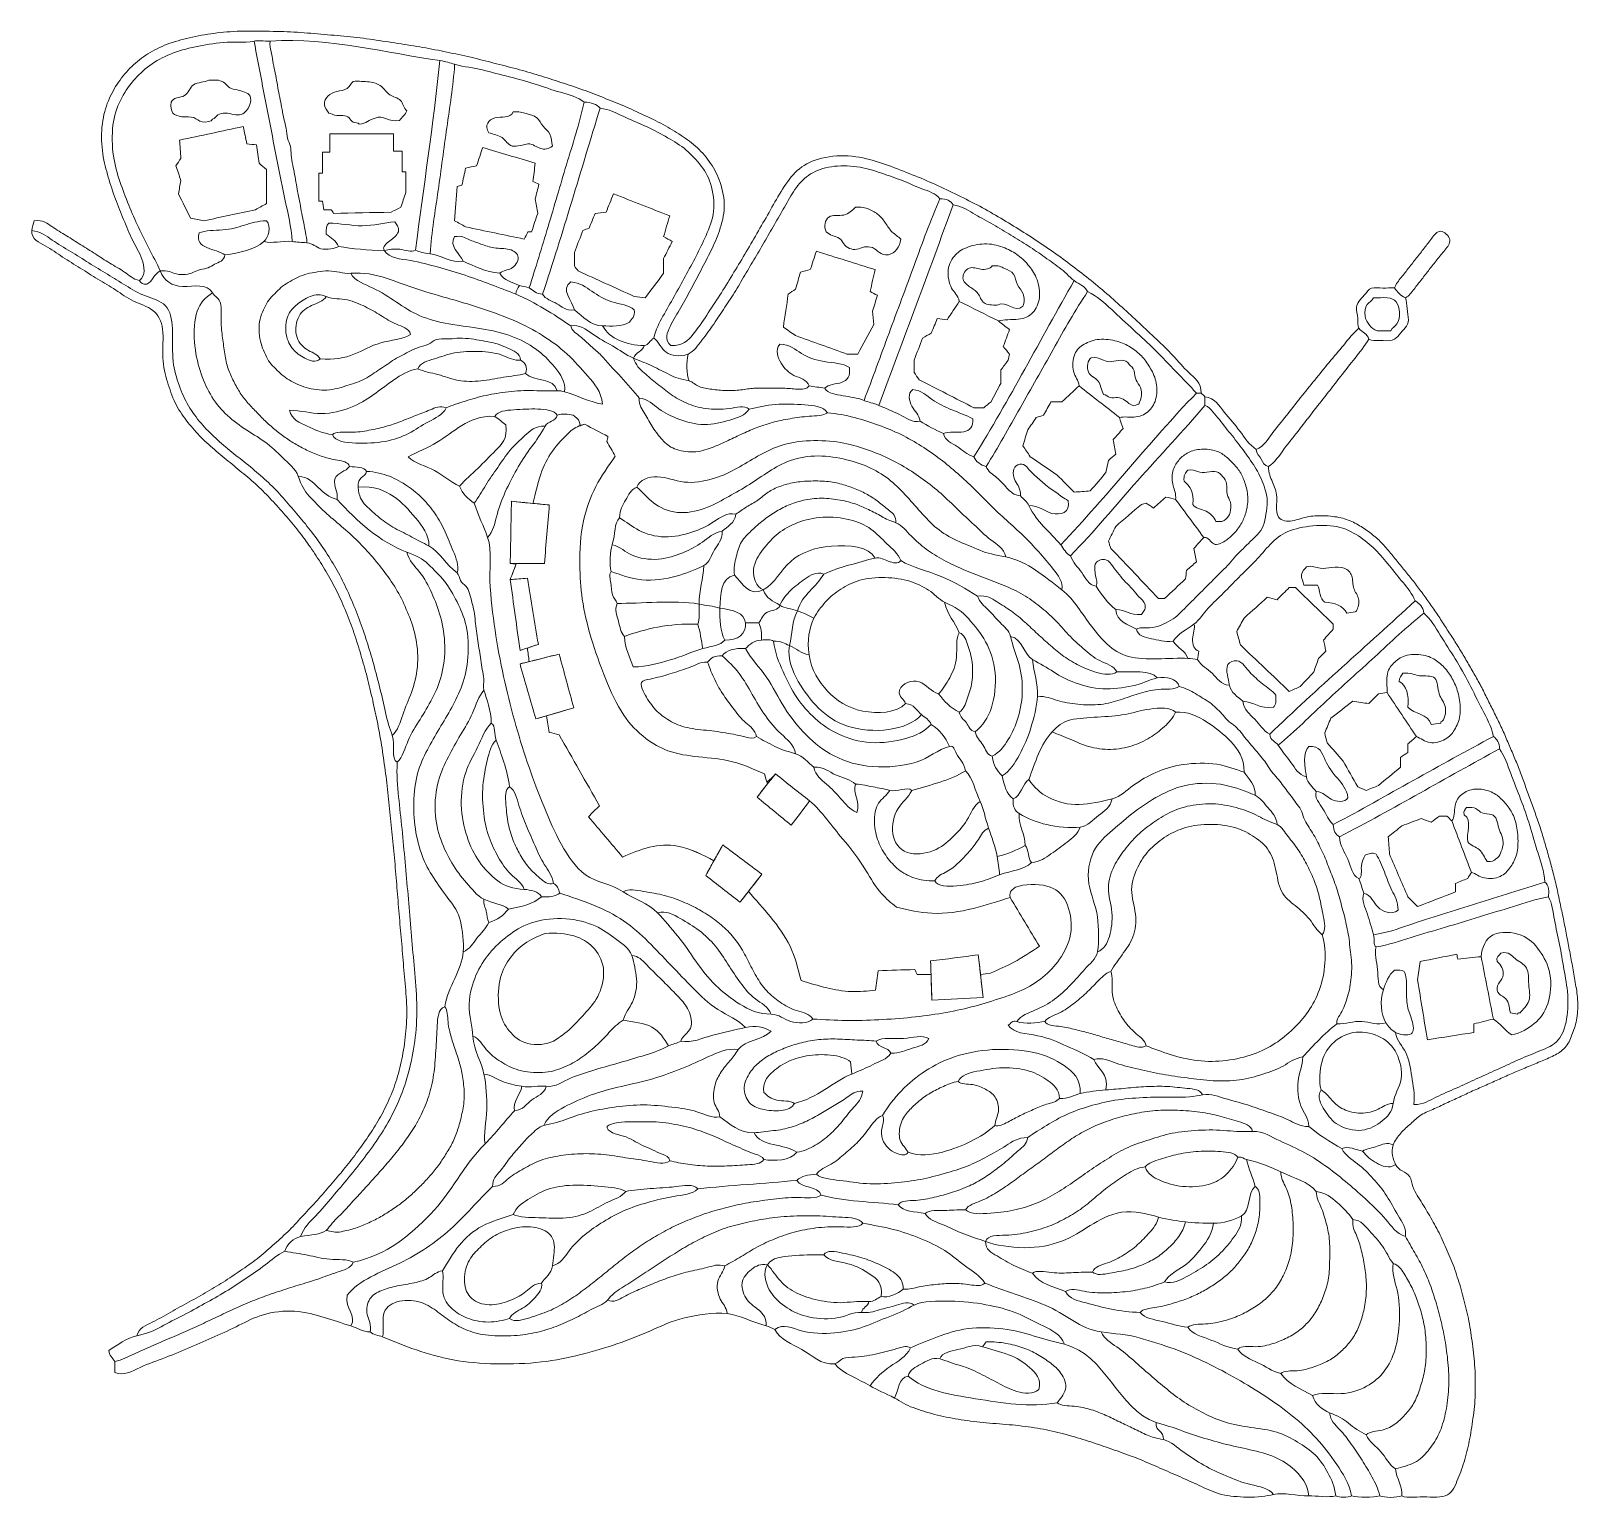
# Model space of a CAD drawing. Header units: millimetres. Extents: x 3658 to 296714, y 387 to 278183.
import ezdxf

# ---------------------------------------------------------------- set-up
doc = ezdxf.new("R2010")
doc.units = ezdxf.units.MM
for name, color, linetype, lineweight in [('01_MAIN_BUILDING_REBUILT', 7, 'Continuous', 18), ('02_SHARP_BUILDINGS', 7, 'Continuous', 18), ('03_SMOOTH_PATHS_WATER_BRIDGES', 7, 'Continuous', 18)]:
    doc.layers.add(name, color=color, linetype=linetype, lineweight=lineweight)

msp = doc.modelspace()

# ---------------------------------------------------------------- linework, layer by layer
at = {"layer": '01_MAIN_BUILDING_REBUILT'}
msp.add_open_spline([(106019, 202546), (104874, 201441), (103729, 200336), (102778, 199074), (101823, 197808), (101064, 196383), (100463, 194907), (99790, 193253), (99211, 190446), (98737, 188727), (99776, 188627), (100814, 188526), (101852, 188426), (101543, 184722), (101235, 181019), (100926, 177315), (99151, 177315), (97377, 177315), (95602, 177315), (95216, 176312), (94830, 175309), (94444, 174306), (95525, 174383), (96605, 174460), (97685, 174537), (98380, 170370), (99074, 166204), (99769, 162037), (99074, 161806), (98380, 161574), (97685, 161343), (97803, 160485), (97921, 159627), (98039, 158769), (99927, 159241), (101816, 159713), (103704, 160185), (104630, 156790), (105556, 153395), (106481, 150000), (104751, 149497), (103020, 148995), (101289, 148492), (101477, 147452), (101664, 146411), (101852, 145370), (102469, 145216), (103086, 145062), (103704, 144907), (106250, 140432), (108796, 135957), (111343, 131481), (110648, 130787), (109954, 130093), (109259, 129398), (111420, 126852), (113580, 124306), (115741, 121759), (117403, 122477), (119065, 123196), (120833, 123611), (122573, 124020), (124416, 124136), (126157, 123843), (128433, 123460), (130938, 122153), (133041, 121071), (133601, 122072), (134162, 123073), (134722, 124074), (137191, 122222), (139660, 120370), (142130, 118519), (141275, 117426), (140420, 116334), (139565, 115242), (140893, 113719), (142471, 112002), (143750, 110417), (145156, 108675), (146503, 106858), (147454, 104861), (148423, 102825), (148980, 100602), (149537, 98380), (151146, 97881), (152755, 97382), (154398, 96991), (155920, 96628), (157472, 96357), (159028, 96296), (160568, 96236), (162113, 96382), (163657, 96528), (163812, 97762), (163966, 98997), (164120, 100231), (166435, 100309), (168750, 100386), (171065, 100463), (171219, 100154), (171373, 99846), (171528, 99537), (172403, 99535), (173278, 99534), (174154, 99532), (174127, 100383), (174101, 101233), (174074, 102083), (177083, 102469), (180093, 102855), (183102, 103241), (183244, 101996), (183386, 100751), (183529, 99506), (184158, 99594), (184787, 99681), (185417, 99769), (186903, 100426), (188389, 101084), (189815, 101852), (191490, 102754), (193083, 103807), (194676, 104861), (192824, 107948), (190972, 111034), (189120, 114120), (186829, 113368), (184537, 112615), (182176, 112037), (179595, 111405), (176931, 110980), (174306, 111111), (172049, 111223), (169821, 111746), (167593, 112269), (166619, 113076), (165646, 113884), (164815, 114815), (163640, 116131), (162751, 117693), (161806, 119213), (160483, 121339), (159052, 123381), (157407, 125231), (155384, 127508), (153502, 130421), (151157, 132407), (150000, 130864), (148843, 129321), (147685, 127778), (145525, 129552), (143364, 131327), (141204, 133102), (141861, 133935), (142519, 134768), (143177, 135601), (142982, 136234), (142787, 136867), (142593, 137500), (140617, 138394), (138641, 139288), (136574, 139815), (134475, 140350), (132282, 140507), (130093, 140741), (128119, 140952), (126149, 141226), (124306, 141898), (122817, 142441), (121412, 143244), (120139, 144213), (118521, 145445), (117117, 146947), (115972, 148611), (114505, 150744), (113465, 153143), (112500, 155556), (111463, 158149), (110514, 160758), (109722, 163426), (109025, 165778), (108450, 168175), (108102, 170602), (107794, 172745), (107664, 174911), (107639, 177083), (107607, 179879), (107749, 182686), (108333, 185417), (108814, 187664), (109594, 189860), (110648, 191898), (111701, 193932), (113026, 195809), (114352, 197685), (113812, 198611), (113272, 199537), (112731, 200463), (112809, 200772), (112886, 201080), (112963, 201389), (111497, 202160), (110031, 202932), (108565, 203704), (108090, 203575), (107616, 203445), (107176, 203241), (106770, 203052), (106394, 202799), (106019, 202546)], degree=3, knots=[0, 0, 0, 0, 0.0142857, 0.0142857, 0.0142857, 0.0285714, 0.0285714, 0.0285714, 0.0428571, 0.0428571, 0.0428571, 0.0571429, 0.0571429, 0.0571429, 0.0714286, 0.0714286, 0.0714286, 0.0857143, 0.0857143, 0.0857143, 0.1, 0.1, 0.1, 0.1142857, 0.1142857, 0.1142857, 0.1285714, 0.1285714, 0.1285714, 0.1428571, 0.1428571, 0.1428571, 0.1571429, 0.1571429, 0.1571429, 0.1714286, 0.1714286, 0.1714286, 0.1857143, 0.1857143, 0.1857143, 0.2, 0.2, 0.2, 0.2142857, 0.2142857, 0.2142857, 0.2285714, 0.2285714, 0.2285714, 0.2428571, 0.2428571, 0.2428571, 0.2571429, 0.2571429, 0.2571429, 0.2714286, 0.2714286, 0.2714286, 0.2857143, 0.2857143, 0.2857143, 0.3, 0.3, 0.3, 0.3142857, 0.3142857, 0.3142857, 0.3285714, 0.3285714, 0.3285714, 0.3428571, 0.3428571, 0.3428571, 0.3571429, 0.3571429, 0.3571429, 0.3714286, 0.3714286, 0.3714286, 0.3857143, 0.3857143, 0.3857143, 0.4, 0.4, 0.4, 0.4142857, 0.4142857, 0.4142857, 0.4285714, 0.4285714, 0.4285714, 0.4428571, 0.4428571, 0.4428571, 0.4571429, 0.4571429, 0.4571429, 0.4714286, 0.4714286, 0.4714286, 0.4857143, 0.4857143, 0.4857143, 0.5, 0.5, 0.5, 0.5142857, 0.5142857, 0.5142857, 0.5285714, 0.5285714, 0.5285714, 0.5428571, 0.5428571, 0.5428571, 0.5571429, 0.5571429, 0.5571429, 0.5714286, 0.5714286, 0.5714286, 0.5857143, 0.5857143, 0.5857143, 0.6, 0.6, 0.6, 0.6142857, 0.6142857, 0.6142857, 0.6285714, 0.6285714, 0.6285714, 0.6428571, 0.6428571, 0.6428571, 0.6571429, 0.6571429, 0.6571429, 0.6714286, 0.6714286, 0.6714286, 0.6857143, 0.6857143, 0.6857143, 0.7, 0.7, 0.7, 0.7142857, 0.7142857, 0.7142857, 0.7285714, 0.7285714, 0.7285714, 0.7428571, 0.7428571, 0.7428571, 0.7571429, 0.7571429, 0.7571429, 0.7714286, 0.7714286, 0.7714286, 0.7857143, 0.7857143, 0.7857143, 0.8, 0.8, 0.8, 0.8142857, 0.8142857, 0.8142857, 0.8285714, 0.8285714, 0.8285714, 0.8428571, 0.8428571, 0.8428571, 0.8571429, 0.8571429, 0.8571429, 0.8714286, 0.8714286, 0.8714286, 0.8857143, 0.8857143, 0.8857143, 0.9, 0.9, 0.9, 0.9142857, 0.9142857, 0.9142857, 0.9285714, 0.9285714, 0.9285714, 0.9428571, 0.9428571, 0.9428571, 0.9571429, 0.9571429, 0.9571429, 0.9714286, 0.9714286, 0.9714286, 0.9857143, 0.9857143, 0.9857143, 1, 1, 1, 1], dxfattribs=at)
at = {"layer": '02_SHARP_BUILDINGS'}
for points, knots in [([(186921, 223264), (187616, 222724), (188310, 222184), (189005, 221644), (188619, 220563), (188233, 219483), (187847, 218403), (188233, 217940), (188619, 217477), (189005, 217014), (188927, 216628), (188850, 216242), (188773, 215856), (188310, 215239), (187847, 214622), (187384, 214005), (187384, 213156), (187384, 212307), (187384, 211458), (186767, 210301), (186150, 209144), (185532, 207986), (185069, 207600), (184606, 207215), (184144, 206829), (183526, 206829), (182909, 206829), (182292, 206829), (178819, 208603), (175347, 210378), (171875, 212153), (171566, 212616), (171258, 213079), (170949, 213542), (170949, 214313), (170949, 215085), (170949, 215856), (171489, 217245), (172029, 218634), (172569, 220023), (173110, 220332), (173650, 220640), (174190, 220949), (174576, 221875), (174961, 222801), (175347, 223727), (175965, 223650), (176582, 223573), (177199, 223495), (177971, 224653), (178742, 225810), (179514, 226968), (181983, 225733), (184452, 224498), (186921, 223264)], [0, 0, 0, 0, 0.0555556, 0.0555556, 0.0555556, 0.1111111, 0.1111111, 0.1111111, 0.1666667, 0.1666667, 0.1666667, 0.2222222, 0.2222222, 0.2222222, 0.2777778, 0.2777778, 0.2777778, 0.3333333, 0.3333333, 0.3333333, 0.3888889, 0.3888889, 0.3888889, 0.4444444, 0.4444444, 0.4444444, 0.5, 0.5, 0.5, 0.5555556, 0.5555556, 0.5555556, 0.6111111, 0.6111111, 0.6111111, 0.6666667, 0.6666667, 0.6666667, 0.7222222, 0.7222222, 0.7222222, 0.7777778, 0.7777778, 0.7777778, 0.8333333, 0.8333333, 0.8333333, 0.8888889, 0.8888889, 0.8888889, 0.9444444, 0.9444444, 0.9444444, 1, 1, 1, 1]), ([(209838, 204977), (210069, 204282), (210301, 203588), (210532, 202894), (209915, 202199), (209298, 201505), (208681, 200810), (208835, 199884), (208989, 198958), (209144, 198032), (208681, 197647), (208218, 197261), (207755, 196875), (207600, 196103), (207446, 195332), (207292, 194560), (206289, 193403), (205285, 192245), (204282, 191088), (203279, 191011), (202276, 190934), (201273, 190856), (200193, 191937), (199113, 193017), (198032, 194097), (196335, 195255), (194637, 196412), (192940, 197569), (192477, 198264), (192014, 198958), (191551, 199653), (191860, 200656), (192168, 201659), (192477, 202662), (193017, 203434), (193557, 204205), (194097, 204977), (194560, 205131), (195023, 205285), (195486, 205440), (195949, 206289), (196412, 207137), (196875, 207986), (197569, 207986), (198264, 207986), (198958, 207986), (200039, 208989), (201119, 209992), (202199, 210995), (204745, 208989), (207292, 206983), (209838, 204977)], [0, 0, 0, 0, 0.0588235, 0.0588235, 0.0588235, 0.1176471, 0.1176471, 0.1176471, 0.1764706, 0.1764706, 0.1764706, 0.2352941, 0.2352941, 0.2352941, 0.2941176, 0.2941176, 0.2941176, 0.3529412, 0.3529412, 0.3529412, 0.4117647, 0.4117647, 0.4117647, 0.4705882, 0.4705882, 0.4705882, 0.5294118, 0.5294118, 0.5294118, 0.5882353, 0.5882353, 0.5882353, 0.6470588, 0.6470588, 0.6470588, 0.7058824, 0.7058824, 0.7058824, 0.7647059, 0.7647059, 0.7647059, 0.8235294, 0.8235294, 0.8235294, 0.8823529, 0.8823529, 0.8823529, 0.9411765, 0.9411765, 0.9411765, 1, 1, 1, 1]), ([(94676, 189120), (97068, 188889), (99460, 188657), (101852, 188426), (101543, 184722), (101235, 181019), (100926, 177315), (98765, 177315), (96605, 177315), (94444, 177315), (94522, 181250), (94599, 185185), (94676, 189120)], [0, 0, 0, 0, 0.25, 0.25, 0.25, 0.5, 0.5, 0.5, 0.75, 0.75, 0.75, 1, 1, 1, 1]), ([(220486, 189468), (219869, 189622), (219252, 189776), (218634, 189931), (217863, 189236), (217091, 188542), (216319, 187847), (215856, 188156), (215394, 188465), (214931, 188773), (214622, 188696), (214313, 188619), (214005, 188542), (212384, 187153), (210764, 185764), (209144, 184375), (208681, 183449), (208218, 182523), (207755, 181597), (207909, 181134), (208063, 180671), (208218, 180208), (211227, 177045), (214236, 173881), (217245, 170718), (217631, 170718), (218017, 170718), (218403, 170718), (219715, 171952), (221026, 173187), (222338, 174421), (222415, 174961), (222492, 175502), (222569, 176042), (223187, 176582), (223804, 177122), (224421, 177662), (224267, 178511), (224113, 179360), (223958, 180208), (224576, 180903), (225193, 181597), (225810, 182292), (224035, 184684), (222261, 187076), (220486, 189468)], [0, 0, 0, 0, 0.0666667, 0.0666667, 0.0666667, 0.1333333, 0.1333333, 0.1333333, 0.2, 0.2, 0.2, 0.2666667, 0.2666667, 0.2666667, 0.3333333, 0.3333333, 0.3333333, 0.4, 0.4, 0.4, 0.4666667, 0.4666667, 0.4666667, 0.5333333, 0.5333333, 0.5333333, 0.6, 0.6, 0.6, 0.6666667, 0.6666667, 0.6666667, 0.7333333, 0.7333333, 0.7333333, 0.8, 0.8, 0.8, 0.8666667, 0.8666667, 0.8666667, 0.9333333, 0.9333333, 0.9333333, 1, 1, 1, 1]), ([(94444, 174306), (95525, 174383), (96605, 174460), (97685, 174537), (98380, 170370), (99074, 166204), (99769, 162037), (98611, 161651), (97454, 161265), (96296, 160880), (95679, 165355), (95062, 169830), (94444, 174306)], [0, 0, 0, 0, 0.25, 0.25, 0.25, 0.5, 0.5, 0.5, 0.75, 0.75, 0.75, 1, 1, 1, 1]), ([(96296, 158333), (98765, 158951), (101235, 159568), (103704, 160185), (104630, 156790), (105556, 153395), (106481, 150000), (104090, 149306), (101698, 148611), (99306, 147917), (98302, 151389), (97299, 154861), (96296, 158333)], [0, 0, 0, 0, 0.25, 0.25, 0.25, 0.5, 0.5, 0.5, 0.75, 0.75, 0.75, 1, 1, 1, 1]), ([(266088, 144560), (265548, 144097), (265008, 143634), (264468, 143171), (264468, 142631), (264468, 142091), (264468, 141551), (264005, 141242), (263542, 140934), (263079, 140625), (263079, 140008), (263079, 139390), (263079, 138773), (261690, 137616), (260301, 136458), (258912, 135301), (258140, 134992), (257369, 134684), (256597, 134375), (256057, 134606), (255517, 134838), (254977, 135069), (254051, 136690), (253125, 138310), (252199, 139931), (251196, 141088), (250193, 142245), (249190, 143403), (249035, 144020), (248881, 144637), (248727, 145255), (249113, 146181), (249498, 147106), (249884, 148032), (251273, 149113), (252662, 150193), (254051, 151273), (255054, 151119), (256057, 150965), (257060, 150810), (257677, 151427), (258295, 152045), (258912, 152662), (259452, 152739), (259992, 152816), (260532, 152894), (262384, 150116), (264236, 147338), (266088, 144560)], [0, 0, 0, 0, 0.0625, 0.0625, 0.0625, 0.125, 0.125, 0.125, 0.1875, 0.1875, 0.1875, 0.25, 0.25, 0.25, 0.3125, 0.3125, 0.3125, 0.375, 0.375, 0.375, 0.4375, 0.4375, 0.4375, 0.5, 0.5, 0.5, 0.5625, 0.5625, 0.5625, 0.625, 0.625, 0.625, 0.6875, 0.6875, 0.6875, 0.75, 0.75, 0.75, 0.8125, 0.8125, 0.8125, 0.875, 0.875, 0.875, 0.9375, 0.9375, 0.9375, 1, 1, 1, 1]), ([(144676, 137500), (146836, 135802), (148997, 134105), (151157, 132407), (150000, 130864), (148843, 129321), (147685, 127778), (145525, 129552), (143364, 131327), (141204, 133102), (142361, 134568), (143519, 136034), (144676, 137500)], [0, 0, 0, 0, 0.25, 0.25, 0.25, 0.5, 0.5, 0.5, 0.75, 0.75, 0.75, 1, 1, 1, 1]), ([(276505, 118866), (276273, 118480), (276042, 118094), (275810, 117708), (275039, 117400), (274267, 117091), (273495, 116782), (273495, 116242), (273495, 115702), (273495, 115162), (271103, 114236), (268711, 113310), (266319, 112384), (265702, 113002), (265085, 113619), (264468, 114236), (263310, 116937), (262153, 119637), (260995, 122338), (260918, 123418), (260841, 124498), (260764, 125579), (261613, 126273), (262461, 126968), (263310, 127662), (264545, 128125), (265779, 128588), (267014, 129051), (267631, 128819), (268248, 128588), (268866, 128356), (269406, 128742), (269946, 129128), (270486, 129514), (270949, 129514), (271412, 129514), (271875, 129514), (272184, 129205), (272492, 128897), (272801, 128588), (274035, 125347), (275270, 122106), (276505, 118866)], [0, 0, 0, 0, 0.0714286, 0.0714286, 0.0714286, 0.1428571, 0.1428571, 0.1428571, 0.2142857, 0.2142857, 0.2142857, 0.2857143, 0.2857143, 0.2857143, 0.3571429, 0.3571429, 0.3571429, 0.4285714, 0.4285714, 0.4285714, 0.5, 0.5, 0.5, 0.5714286, 0.5714286, 0.5714286, 0.6428571, 0.6428571, 0.6428571, 0.7142857, 0.7142857, 0.7142857, 0.7857143, 0.7857143, 0.7857143, 0.8571429, 0.8571429, 0.8571429, 0.9285714, 0.9285714, 0.9285714, 1, 1, 1, 1]), ([(134722, 124074), (137191, 122222), (139660, 120370), (142130, 118519), (140741, 116744), (139352, 114969), (137963, 113194), (135802, 114892), (133642, 116590), (131481, 118287), (132562, 120216), (133642, 122145), (134722, 124074)], [0, 0, 0, 0, 0.25, 0.25, 0.25, 0.5, 0.5, 0.5, 0.75, 0.75, 0.75, 1, 1, 1, 1]), ([(174074, 102083), (177083, 102469), (180093, 102855), (183102, 103241), (183410, 100540), (183719, 97840), (184028, 95139), (180787, 94985), (177546, 94830), (174306, 94676), (174228, 97145), (174151, 99614), (174074, 102083)], [0, 0, 0, 0, 0.25, 0.25, 0.25, 0.5, 0.5, 0.5, 0.75, 0.75, 0.75, 1, 1, 1, 1]), ([(278356, 102894), (276890, 102739), (275424, 102585), (273958, 102431), (273881, 102739), (273804, 103048), (273727, 103356), (271412, 102894), (269097, 102431), (266782, 101968), (266628, 100810), (266474, 99653), (266319, 98495), (266937, 94715), (267554, 90934), (268171, 87153), (271103, 87616), (274035, 88079), (276968, 88542), (276968, 89082), (276968, 89622), (276968, 90162), (278202, 90471), (279437, 90779), (280671, 91088), (279900, 95023), (279128, 98958), (278356, 102894)], [0, 0, 0, 0, 0.1111111, 0.1111111, 0.1111111, 0.2222222, 0.2222222, 0.2222222, 0.3333333, 0.3333333, 0.3333333, 0.4444444, 0.4444444, 0.4444444, 0.5555556, 0.5555556, 0.5555556, 0.6666667, 0.6666667, 0.6666667, 0.7777778, 0.7777778, 0.7777778, 0.8888889, 0.8888889, 0.8888889, 1, 1, 1, 1])]:
    msp.add_open_spline(points, degree=3, knots=knots, dxfattribs=at)
at = {"layer": '03_SMOOTH_PATHS_WATER_BRIDGES'}
for points, knots in [([(24190, 230903), (25437, 231878), (25159, 233580), (24668, 234972), (24177, 236363), (23473, 237444), (22865, 238648), (22257, 239851), (21746, 241176), (21216, 242470), (20687, 243765), (20140, 245029), (19650, 246360), (19161, 247692), (18729, 249090), (18315, 250494), (17902, 251897), (17505, 253306), (17272, 254916), (17039, 256526), (16969, 258337), (17117, 259991), (17265, 261645), (17632, 263140), (18128, 264475), (18624, 265810), (19251, 266983), (19972, 268078), (20693, 269173), (21510, 270189), (22413, 271109), (23316, 272029), (24306, 272852), (25400, 273579), (26493, 274307), (27690, 274938), (28983, 275464), (30277, 275990), (31667, 276412), (33135, 276768), (34604, 277123), (36151, 277412), (37736, 277641), (39322, 277871), (40946, 278040), (42708, 278112), (44470, 278183), (46370, 278158), (48193, 278131), (50017, 278104), (51765, 278076), (53478, 277980), (55192, 277883), (56870, 277719), (58550, 277572), (60230, 277426), (61912, 277298), (63567, 277135), (65222, 276971), (66851, 276773), (68446, 276546), (70041, 276318), (71601, 276061), (73177, 275816), (74752, 275572), (76342, 275339), (77893, 275068), (79444, 274798), (80956, 274490), (82465, 274178), (83975, 273867), (85482, 273553), (86956, 273206), (88430, 272859), (89871, 272479), (91322, 272109), (92773, 271739), (94235, 271380), (95670, 270994), (97105, 270608), (98513, 270195), (99906, 269767), (101300, 269340), (102678, 268897), (104050, 268448), (105422, 267999), (106788, 267545), (108126, 267062), (109465, 266579), (110775, 266067), (112082, 265554), (113390, 265041), (114696, 264527), (115969, 263979), (117242, 263430), (118482, 262848), (119723, 262268), (120964, 261689), (122205, 261113), (123390, 260475), (124575, 259838), (125703, 259138), (126795, 258412), (127886, 257685), (128941, 256932), (129889, 256053), (130838, 255174), (131680, 254170), (132406, 253089), (133131, 252007), (133741, 250849), (134215, 249460), (134688, 248071), (135024, 246451), (134988, 244869), (134952, 243286), (134544, 241741), (134065, 240361), (133587, 238980), (133039, 237764), (132448, 236548), (131856, 235331), (131220, 234114), (130592, 232917), (129964, 231720), (129343, 230544), (128712, 229352), (128081, 228160), (127440, 226951), (126773, 225811), (126106, 224670), (125412, 223598), (124774, 222336), (124135, 221073), (123550, 219621), (124884, 218634), (127092, 218510), (128128, 219560), (129061, 220709), (129995, 221859), (130825, 223108), (131657, 224359), (132490, 225610), (133323, 226863), (134134, 228135), (134945, 229408), (135734, 230700), (136521, 231996), (137309, 233292), (138096, 234593), (138870, 235900), (139645, 237208), (140407, 238521), (141174, 239841), (141940, 241161), (142711, 242487), (143463, 243812), (144215, 245138), (144948, 246462), (145746, 247759), (146544, 249057), (147406, 250328), (148430, 251363), (149454, 252398), (150639, 253198), (152233, 253744), (153827, 254290), (155831, 254582), (157755, 254541), (159679, 254499), (161524, 254125), (163178, 253660), (164832, 253195), (166297, 252640), (167790, 252065), (169282, 251490), (170803, 250895), (172278, 250279), (173753, 249662), (175182, 249025), (176599, 248362), (178015, 247700), (179420, 247012), (180804, 246311), (182188, 245610), (183552, 244895), (184888, 244148), (186224, 243402), (187532, 242624), (188828, 241836), (190124, 241049), (191408, 240251), (192678, 239437), (193948, 238624), (195203, 237796), (196435, 236944), (197666, 236092), (198874, 235216), (200067, 234326), (201261, 233437), (202440, 232533), (203601, 231611), (204763, 230688), (205906, 229749), (207028, 228787), (208150, 227826), (209251, 226844), (210347, 225856), (211442, 224868), (212533, 223875), (213613, 222872), (214693, 221869), (215762, 220856), (216832, 219842), (217903, 218829), (218975, 217816), (219974, 216732), (220974, 215649), (221901, 214495), (222985, 213496), (224068, 212496), (225309, 211651), (225347, 209606), (225039, 209606), (224730, 209606), (224421, 209606), (223163, 211002), (221825, 212321), (220525, 213675), (219225, 215029), (217963, 216417), (216633, 217741), (215302, 219065), (213903, 220326), (212514, 221590), (211124, 222855), (209744, 224125), (208374, 225409), (207004, 226693), (205644, 227991), (203819, 228819), (203373, 229916), (202202, 230162), (201273, 230903), (200276, 231698), (199472, 232653), (198430, 233386), (197389, 234119), (196382, 234884), (195343, 235619), (194304, 236354), (193231, 237059), (192146, 237749), (191062, 238439), (189965, 239115), (188860, 239785), (187755, 240455), (186642, 241119), (185506, 241758), (184370, 242397), (183211, 243009), (182099, 243671), (180986, 244333), (179920, 245044), (178356, 245255), (177878, 246011), (177105, 246472), (175810, 246412), (175050, 247406), (173707, 247825), (172437, 248311), (171166, 248796), (169967, 249348), (168709, 249847), (167451, 250347), (166134, 250795), (164827, 251240), (163521, 251685), (162224, 252128), (160701, 252388), (159177, 252648), (157428, 252725), (155855, 252556), (154282, 252387), (152886, 251973), (151740, 251349), (150595, 250725), (149700, 249893), (148932, 248911), (148164, 247929), (147523, 246798), (146882, 245679), (146241, 244560), (145599, 243454), (144957, 242341), (144314, 241229), (143672, 240111), (143029, 238996), (142386, 237881), (141743, 236770), (141090, 235667), (140437, 234564), (139775, 233469), (139124, 232363), (138474, 231256), (137836, 230137), (137166, 229051), (136496, 227965), (135794, 226911), (135096, 225853), (134397, 224794), (133702, 223731), (132991, 222686), (132280, 221641), (131553, 220613), (130760, 219650), (129967, 218687), (129282, 217488), (128125, 217014), (126581, 216381), (124957, 216712), (123988, 217355), (123019, 217998), (122591, 219403), (121644, 220023), (122008, 221623), (122678, 222905), (123376, 224165), (124074, 225426), (124802, 226665), (125506, 227916), (126210, 229167), (126891, 230430), (127583, 231704), (128276, 232977), (128980, 234261), (129644, 235542), (130307, 236823), (130930, 238101), (131544, 239474), (132158, 240846), (132763, 242313), (132948, 244033), (133133, 245753), (132899, 247725), (132409, 249267), (131919, 250810), (131175, 251922), (130312, 252992), (129449, 254062), (128469, 255091), (127368, 255960), (126267, 256829), (125045, 257539), (123790, 258237), (122535, 258936), (121246, 259621), (119897, 260234), (118548, 260846), (117140, 261385), (115817, 262020), (114493, 262654), (113255, 263385), (111458, 263542), (110832, 264304), (109836, 264697), (108449, 264699), (107317, 265680), (105603, 266084), (103969, 266563), (102334, 267043), (100780, 267599), (99173, 268106), (97566, 268613), (95906, 269072), (94229, 269509), (92552, 269946), (90858, 270362), (89187, 270805), (87516, 271248), (85799, 271334), (83912, 271875), (83087, 272112), (82203, 272419), (81134, 272569), (71121, 273982), (60508, 276923), (48958, 276273), (47753, 276205), (46623, 276426), (45949, 276273), (43889, 275805), (41948, 276208), (40118, 276006), (38288, 275804), (36518, 275544), (34837, 275193), (33155, 274842), (31562, 274400), (30114, 273816), (28665, 273232), (27361, 272506), (26184, 271650), (25007, 270795), (23957, 269811), (23025, 268711), (22093, 267611), (21279, 266394), (20613, 265029), (19948, 263664), (19432, 262150), (19201, 260323), (18971, 258495), (19028, 256355), (19287, 254529), (19547, 252704), (20010, 251194), (20519, 249685), (21028, 248176), (21582, 246668), (22172, 245220), (22761, 243773), (23386, 242386), (24035, 241000), (24684, 239615), (25356, 238229), (26051, 236911), (26746, 235593), (27457, 234340), (28125, 232755), (26909, 232027), (26700, 230807), (25579, 230208), (24873, 230197), (24402, 230421), (24190, 230903)], [0, 0, 0, 0, 0.0068966, 0.0068966, 0.0068966, 0.0137931, 0.0137931, 0.0137931, 0.0206897, 0.0206897, 0.0206897, 0.0275862, 0.0275862, 0.0275862, 0.0344828, 0.0344828, 0.0344828, 0.0413793, 0.0413793, 0.0413793, 0.0482759, 0.0482759, 0.0482759, 0.0551724, 0.0551724, 0.0551724, 0.062069, 0.062069, 0.062069, 0.0689655, 0.0689655, 0.0689655, 0.0758621, 0.0758621, 0.0758621, 0.0827586, 0.0827586, 0.0827586, 0.0896552, 0.0896552, 0.0896552, 0.0965517, 0.0965517, 0.0965517, 0.1034483, 0.1034483, 0.1034483, 0.1103448, 0.1103448, 0.1103448, 0.1172414, 0.1172414, 0.1172414, 0.1241379, 0.1241379, 0.1241379, 0.1310345, 0.1310345, 0.1310345, 0.137931, 0.137931, 0.137931, 0.1448276, 0.1448276, 0.1448276, 0.1517241, 0.1517241, 0.1517241, 0.1586207, 0.1586207, 0.1586207, 0.1655172, 0.1655172, 0.1655172, 0.1724138, 0.1724138, 0.1724138, 0.1793103, 0.1793103, 0.1793103, 0.1862069, 0.1862069, 0.1862069, 0.1931034, 0.1931034, 0.1931034, 0.2, 0.2, 0.2, 0.2068966, 0.2068966, 0.2068966, 0.2137931, 0.2137931, 0.2137931, 0.2206897, 0.2206897, 0.2206897, 0.2275862, 0.2275862, 0.2275862, 0.2344828, 0.2344828, 0.2344828, 0.2413793, 0.2413793, 0.2413793, 0.2482759, 0.2482759, 0.2482759, 0.2551724, 0.2551724, 0.2551724, 0.262069, 0.262069, 0.262069, 0.2689655, 0.2689655, 0.2689655, 0.2758621, 0.2758621, 0.2758621, 0.2827586, 0.2827586, 0.2827586, 0.2896552, 0.2896552, 0.2896552, 0.2965517, 0.2965517, 0.2965517, 0.3034483, 0.3034483, 0.3034483, 0.3103448, 0.3103448, 0.3103448, 0.3172414, 0.3172414, 0.3172414, 0.3241379, 0.3241379, 0.3241379, 0.3310345, 0.3310345, 0.3310345, 0.337931, 0.337931, 0.337931, 0.3448276, 0.3448276, 0.3448276, 0.3517241, 0.3517241, 0.3517241, 0.3586207, 0.3586207, 0.3586207, 0.3655172, 0.3655172, 0.3655172, 0.3724138, 0.3724138, 0.3724138, 0.3793103, 0.3793103, 0.3793103, 0.3862069, 0.3862069, 0.3862069, 0.3931034, 0.3931034, 0.3931034, 0.4, 0.4, 0.4, 0.4068966, 0.4068966, 0.4068966, 0.4137931, 0.4137931, 0.4137931, 0.4206897, 0.4206897, 0.4206897, 0.4275862, 0.4275862, 0.4275862, 0.4344828, 0.4344828, 0.4344828, 0.4413793, 0.4413793, 0.4413793, 0.4482759, 0.4482759, 0.4482759, 0.4551724, 0.4551724, 0.4551724, 0.462069, 0.462069, 0.462069, 0.4689655, 0.4689655, 0.4689655, 0.4758621, 0.4758621, 0.4758621, 0.4827586, 0.4827586, 0.4827586, 0.4896552, 0.4896552, 0.4896552, 0.4965517, 0.4965517, 0.4965517, 0.5034483, 0.5034483, 0.5034483, 0.5103448, 0.5103448, 0.5103448, 0.5172414, 0.5172414, 0.5172414, 0.5241379, 0.5241379, 0.5241379, 0.5310345, 0.5310345, 0.5310345, 0.537931, 0.537931, 0.537931, 0.5448276, 0.5448276, 0.5448276, 0.5517241, 0.5517241, 0.5517241, 0.5586207, 0.5586207, 0.5586207, 0.5655172, 0.5655172, 0.5655172, 0.5724138, 0.5724138, 0.5724138, 0.5793103, 0.5793103, 0.5793103, 0.5862069, 0.5862069, 0.5862069, 0.5931034, 0.5931034, 0.5931034, 0.6, 0.6, 0.6, 0.6068966, 0.6068966, 0.6068966, 0.6137931, 0.6137931, 0.6137931, 0.6206897, 0.6206897, 0.6206897, 0.6275862, 0.6275862, 0.6275862, 0.6344828, 0.6344828, 0.6344828, 0.6413793, 0.6413793, 0.6413793, 0.6482759, 0.6482759, 0.6482759, 0.6551724, 0.6551724, 0.6551724, 0.662069, 0.662069, 0.662069, 0.6689655, 0.6689655, 0.6689655, 0.6758621, 0.6758621, 0.6758621, 0.6827586, 0.6827586, 0.6827586, 0.6896552, 0.6896552, 0.6896552, 0.6965517, 0.6965517, 0.6965517, 0.7034483, 0.7034483, 0.7034483, 0.7103448, 0.7103448, 0.7103448, 0.7172414, 0.7172414, 0.7172414, 0.7241379, 0.7241379, 0.7241379, 0.7310345, 0.7310345, 0.7310345, 0.737931, 0.737931, 0.737931, 0.7448276, 0.7448276, 0.7448276, 0.7517241, 0.7517241, 0.7517241, 0.7586207, 0.7586207, 0.7586207, 0.7655172, 0.7655172, 0.7655172, 0.7724138, 0.7724138, 0.7724138, 0.7793103, 0.7793103, 0.7793103, 0.7862069, 0.7862069, 0.7862069, 0.7931034, 0.7931034, 0.7931034, 0.8, 0.8, 0.8, 0.8068966, 0.8068966, 0.8068966, 0.8137931, 0.8137931, 0.8137931, 0.8206897, 0.8206897, 0.8206897, 0.8275862, 0.8275862, 0.8275862, 0.8344828, 0.8344828, 0.8344828, 0.8413793, 0.8413793, 0.8413793, 0.8482759, 0.8482759, 0.8482759, 0.8551724, 0.8551724, 0.8551724, 0.862069, 0.862069, 0.862069, 0.8689655, 0.8689655, 0.8689655, 0.8758621, 0.8758621, 0.8758621, 0.8827586, 0.8827586, 0.8827586, 0.8896552, 0.8896552, 0.8896552, 0.8965517, 0.8965517, 0.8965517, 0.9034483, 0.9034483, 0.9034483, 0.9103448, 0.9103448, 0.9103448, 0.9172414, 0.9172414, 0.9172414, 0.9241379, 0.9241379, 0.9241379, 0.9310345, 0.9310345, 0.9310345, 0.937931, 0.937931, 0.937931, 0.9448276, 0.9448276, 0.9448276, 0.9517241, 0.9517241, 0.9517241, 0.9586207, 0.9586207, 0.9586207, 0.9655172, 0.9655172, 0.9655172, 0.9724138, 0.9724138, 0.9724138, 0.9793103, 0.9793103, 0.9793103, 0.9862069, 0.9862069, 0.9862069, 0.9931034, 0.9931034, 0.9931034, 1, 1, 1, 1]), ([(28125, 232755), (27457, 234340), (26746, 235593), (26051, 236911), (25356, 238229), (24684, 239615), (24035, 241000), (23386, 242386), (22761, 243773), (22172, 245220), (21582, 246668), (21028, 248176), (20519, 249685), (20010, 251194), (19547, 252704), (19287, 254529), (19028, 256355), (18971, 258495), (19201, 260323), (19432, 262150), (19948, 263664), (20613, 265029), (21279, 266394), (22093, 267611), (23025, 268711), (23957, 269811), (25007, 270795), (26184, 271650), (27361, 272506), (28665, 273232), (30114, 273816), (31562, 274400), (33155, 274842), (34837, 275193), (36518, 275544), (38288, 275804), (40118, 276006), (41948, 276208), (43889, 275805), (45949, 276273), (46361, 273677), (46871, 271174), (47364, 268658), (47858, 266143), (48334, 263614), (48826, 261097), (49317, 258579), (49825, 256073), (50314, 253552), (50803, 251032), (51273, 248497), (51815, 246030), (52356, 243563), (52970, 241164), (53125, 238310), (51119, 238511), (49303, 237849), (47801, 238310), (48612, 239032), (49303, 241127), (48264, 242245), (46633, 242210), (45363, 241798), (44086, 241403), (42810, 241007), (41527, 240628), (39985, 240498), (38442, 240369), (36639, 240490), (35532, 239931), (34579, 236803), (38765, 237064), (40394, 235764), (40311, 235228), (40048, 234873), (39685, 234619), (39322, 234365), (38858, 234213), (38452, 234002), (38047, 233791), (37698, 233522), (37247, 233355), (36795, 233189), (36240, 233124), (35755, 232994), (35270, 232863), (34856, 232666), (34419, 232483), (33982, 232300), (33523, 232131), (32965, 232068), (32407, 232005), (31750, 232048), (31240, 232177), (30730, 232305), (30366, 232520), (29881, 232649), (29396, 232778), (28790, 232821), (28125, 232755)], [0, 0, 0, 0, 0.030303, 0.030303, 0.030303, 0.0606061, 0.0606061, 0.0606061, 0.0909091, 0.0909091, 0.0909091, 0.1212121, 0.1212121, 0.1212121, 0.1515152, 0.1515152, 0.1515152, 0.1818182, 0.1818182, 0.1818182, 0.2121212, 0.2121212, 0.2121212, 0.2424242, 0.2424242, 0.2424242, 0.2727273, 0.2727273, 0.2727273, 0.3030303, 0.3030303, 0.3030303, 0.3333333, 0.3333333, 0.3333333, 0.3636364, 0.3636364, 0.3636364, 0.3939394, 0.3939394, 0.3939394, 0.4242424, 0.4242424, 0.4242424, 0.4545455, 0.4545455, 0.4545455, 0.4848485, 0.4848485, 0.4848485, 0.5151515, 0.5151515, 0.5151515, 0.5454545, 0.5454545, 0.5454545, 0.5757576, 0.5757576, 0.5757576, 0.6060606, 0.6060606, 0.6060606, 0.6363636, 0.6363636, 0.6363636, 0.6666667, 0.6666667, 0.6666667, 0.6969697, 0.6969697, 0.6969697, 0.7272727, 0.7272727, 0.7272727, 0.7575758, 0.7575758, 0.7575758, 0.7878788, 0.7878788, 0.7878788, 0.8181818, 0.8181818, 0.8181818, 0.8484848, 0.8484848, 0.8484848, 0.8787879, 0.8787879, 0.8787879, 0.9090909, 0.9090909, 0.9090909, 0.9393939, 0.9393939, 0.9393939, 0.969697, 0.969697, 0.969697, 1, 1, 1, 1]), ([(45949, 276273), (46623, 276426), (47753, 276205), (48958, 276273), (48865, 275455), (49022, 274888), (49149, 274291), (49276, 273694), (49371, 273068), (49479, 272453), (49587, 271837), (49708, 271232), (49831, 270630), (49954, 270029), (50079, 269431), (50192, 268821), (50306, 268211), (50408, 267589), (50519, 266976), (50631, 266364), (50752, 265761), (50873, 265158), (50993, 264555), (51114, 263952), (51224, 263339), (51334, 262725), (51434, 262100), (51571, 261513), (51708, 260926), (51882, 260376), (51982, 259754), (52082, 259132), (52107, 258437), (52267, 257861), (52427, 257285), (52721, 256827), (52838, 256327), (52955, 255827), (52895, 255286), (52939, 254681), (52983, 254077), (53131, 253411), (53258, 252789), (53385, 252167), (53489, 251588), (53600, 250986), (53710, 250383), (53827, 249756), (53936, 249136), (54045, 248517), (54147, 247905), (54265, 247301), (54382, 246697), (54515, 246100), (54627, 245488), (54740, 244875), (54832, 244247), (54947, 243639), (55062, 243030), (55200, 242441), (55320, 241837), (55440, 241233), (55541, 240614), (55660, 240009), (55779, 239405), (55916, 238815), (55903, 238079), (54976, 238140), (54050, 238218), (53125, 238310), (52970, 241164), (52356, 243563), (51815, 246030), (51273, 248497), (50803, 251032), (50314, 253552), (49825, 256073), (49317, 258579), (48826, 261097), (48334, 263614), (47858, 266143), (47364, 268658), (46871, 271174), (46361, 273677), (45949, 276273)], [0, 0, 0, 0, 0.0357143, 0.0357143, 0.0357143, 0.0714286, 0.0714286, 0.0714286, 0.1071429, 0.1071429, 0.1071429, 0.1428571, 0.1428571, 0.1428571, 0.1785714, 0.1785714, 0.1785714, 0.2142857, 0.2142857, 0.2142857, 0.25, 0.25, 0.25, 0.2857143, 0.2857143, 0.2857143, 0.3214286, 0.3214286, 0.3214286, 0.3571429, 0.3571429, 0.3571429, 0.3928571, 0.3928571, 0.3928571, 0.4285714, 0.4285714, 0.4285714, 0.4642857, 0.4642857, 0.4642857, 0.5, 0.5, 0.5, 0.5357143, 0.5357143, 0.5357143, 0.5714286, 0.5714286, 0.5714286, 0.6071429, 0.6071429, 0.6071429, 0.6428571, 0.6428571, 0.6428571, 0.6785714, 0.6785714, 0.6785714, 0.7142857, 0.7142857, 0.7142857, 0.75, 0.75, 0.75, 0.7857143, 0.7857143, 0.7857143, 0.8214286, 0.8214286, 0.8214286, 0.8571429, 0.8571429, 0.8571429, 0.8928571, 0.8928571, 0.8928571, 0.9285714, 0.9285714, 0.9285714, 0.9642857, 0.9642857, 0.9642857, 1, 1, 1, 1]), ([(48958, 276273), (48865, 275455), (49022, 274888), (49149, 274291), (49276, 273694), (49371, 273068), (49479, 272453), (49587, 271837), (49708, 271232), (49831, 270630), (49954, 270029), (50079, 269431), (50192, 268821), (50306, 268211), (50408, 267589), (50519, 266976), (50631, 266364), (50752, 265761), (50873, 265158), (50993, 264555), (51114, 263952), (51224, 263339), (51334, 262725), (51434, 262100), (51571, 261513), (51708, 260926), (51882, 260376), (51982, 259754), (52082, 259132), (52107, 258437), (52267, 257861), (52427, 257285), (52721, 256827), (52838, 256327), (52955, 255827), (52895, 255286), (52939, 254681), (52983, 254077), (53131, 253411), (53258, 252789), (53385, 252167), (53489, 251588), (53600, 250986), (53710, 250383), (53827, 249756), (53936, 249136), (54045, 248517), (54147, 247905), (54265, 247301), (54382, 246697), (54515, 246100), (54627, 245488), (54740, 244875), (54832, 244247), (54947, 243639), (55062, 243030), (55200, 242441), (55320, 241837), (55440, 241233), (55541, 240614), (55660, 240009), (55779, 239405), (55916, 238815), (55903, 238079), (57153, 237996), (57546, 237221), (58598, 236952), (59651, 236684), (61365, 236944), (61921, 237384), (61502, 238508), (60473, 239023), (59606, 239699), (59524, 240630), (59604, 241399), (60069, 241782), (62181, 241789), (64319, 241272), (66422, 241297), (68524, 241322), (70592, 241889), (72569, 242014), (72894, 241490), (73382, 241129), (73264, 240162), (72880, 239350), (72305, 238939), (71634, 238438), (70962, 237936), (70111, 237295), (70602, 236574), (71444, 236794), (72459, 236982), (73531, 236847), (74604, 236713), (75734, 236255), (76505, 236690), (78068, 248630), (79829, 260372), (81134, 272569), (71121, 273982), (60508, 276923), (48958, 276273)], [0, 0, 0, 0, 0.0294118, 0.0294118, 0.0294118, 0.0588235, 0.0588235, 0.0588235, 0.0882353, 0.0882353, 0.0882353, 0.1176471, 0.1176471, 0.1176471, 0.1470588, 0.1470588, 0.1470588, 0.1764706, 0.1764706, 0.1764706, 0.2058824, 0.2058824, 0.2058824, 0.2352941, 0.2352941, 0.2352941, 0.2647059, 0.2647059, 0.2647059, 0.2941176, 0.2941176, 0.2941176, 0.3235294, 0.3235294, 0.3235294, 0.3529412, 0.3529412, 0.3529412, 0.3823529, 0.3823529, 0.3823529, 0.4117647, 0.4117647, 0.4117647, 0.4411765, 0.4411765, 0.4411765, 0.4705882, 0.4705882, 0.4705882, 0.5, 0.5, 0.5, 0.5294118, 0.5294118, 0.5294118, 0.5588235, 0.5588235, 0.5588235, 0.5882353, 0.5882353, 0.5882353, 0.6176471, 0.6176471, 0.6176471, 0.6470588, 0.6470588, 0.6470588, 0.6764706, 0.6764706, 0.6764706, 0.7058824, 0.7058824, 0.7058824, 0.7352941, 0.7352941, 0.7352941, 0.7647059, 0.7647059, 0.7647059, 0.7941176, 0.7941176, 0.7941176, 0.8235294, 0.8235294, 0.8235294, 0.8529412, 0.8529412, 0.8529412, 0.8823529, 0.8823529, 0.8823529, 0.9117647, 0.9117647, 0.9117647, 0.9411765, 0.9411765, 0.9411765, 0.9705882, 0.9705882, 0.9705882, 1, 1, 1, 1]), ([(81134, 272569), (79829, 260372), (78068, 248630), (76505, 236690), (77264, 236292), (78021, 236146), (79282, 235995), (79546, 240227), (80219, 244065), (80797, 247989), (81375, 251912), (81857, 255921), (82426, 259853), (82995, 263785), (83651, 267641), (83912, 271875), (83087, 272112), (82203, 272419), (81134, 272569)], [0, 0, 0, 0, 0.1666667, 0.1666667, 0.1666667, 0.3333333, 0.3333333, 0.3333333, 0.5, 0.5, 0.5, 0.6666667, 0.6666667, 0.6666667, 0.8333333, 0.8333333, 0.8333333, 1, 1, 1, 1]), ([(83912, 271875), (83651, 267641), (82995, 263785), (82426, 259853), (81857, 255921), (81375, 251912), (80797, 247989), (80219, 244065), (79546, 240227), (79282, 235995), (81232, 235763), (83313, 234123), (85532, 234606), (84946, 236091), (82688, 237384), (83912, 239236), (85191, 239461), (85862, 239037), (86592, 238700), (87323, 238363), (88112, 238112), (88906, 237828), (89700, 237544), (90498, 237227), (91422, 237103), (92346, 236979), (93398, 237049), (94290, 236812), (95183, 236575), (95916, 236032), (95959, 235295), (96001, 234558), (95353, 233627), (94640, 233223), (93928, 232818), (93152, 232940), (92477, 232292), (93194, 231003), (94844, 230549), (96181, 229977), (96765, 229726), (97476, 229822), (98032, 229514), (99256, 233351), (100457, 237227), (101623, 241129), (102788, 245030), (103919, 248957), (105099, 252844), (106279, 256730), (107509, 260578), (108449, 264699), (107317, 265680), (105603, 266084), (103969, 266563), (102334, 267043), (100780, 267599), (99173, 268106), (97566, 268613), (95906, 269072), (94229, 269509), (92552, 269946), (90858, 270362), (89187, 270805), (87516, 271248), (85799, 271334), (83912, 271875)], [0, 0, 0, 0, 0.0454545, 0.0454545, 0.0454545, 0.0909091, 0.0909091, 0.0909091, 0.1363636, 0.1363636, 0.1363636, 0.1818182, 0.1818182, 0.1818182, 0.2272727, 0.2272727, 0.2272727, 0.2727273, 0.2727273, 0.2727273, 0.3181818, 0.3181818, 0.3181818, 0.3636364, 0.3636364, 0.3636364, 0.4090909, 0.4090909, 0.4090909, 0.4545455, 0.4545455, 0.4545455, 0.5, 0.5, 0.5, 0.5454545, 0.5454545, 0.5454545, 0.5909091, 0.5909091, 0.5909091, 0.6363636, 0.6363636, 0.6363636, 0.6818182, 0.6818182, 0.6818182, 0.7272727, 0.7272727, 0.7272727, 0.7727273, 0.7727273, 0.7727273, 0.8181818, 0.8181818, 0.8181818, 0.8636364, 0.8636364, 0.8636364, 0.9090909, 0.9090909, 0.9090909, 0.9545455, 0.9545455, 0.9545455, 1, 1, 1, 1]), ([(37384, 268866), (36539, 268455), (35223, 268502), (34473, 267991), (33724, 267480), (33541, 266412), (32745, 265948), (31948, 265484), (30537, 265625), (30208, 264699), (30112, 263803), (30210, 263092), (30562, 262643), (30915, 262193), (31522, 262006), (32271, 261950), (33020, 261895), (33909, 261972), (34504, 261769), (35098, 261566), (35397, 261084), (36108, 260958), (36818, 260832), (37939, 261063), (38079, 261458), (38488, 261660), (38694, 262031), (39062, 262272), (39431, 262512), (39961, 262621), (40502, 262612), (41043, 262602), (41595, 262474), (42106, 262378), (42617, 262282), (43088, 262219), (43485, 262348), (43882, 262476), (44205, 262798), (44485, 263120), (44765, 263442), (45002, 263765), (45150, 264259), (45298, 264753), (45356, 265419), (45165, 265837), (44973, 266255), (44533, 266426), (44094, 266589), (43655, 266752), (43219, 266907), (42734, 267019), (42249, 267132), (41715, 267201), (41334, 267421), (40952, 267640), (40723, 268010), (40405, 268291), (40088, 268572), (39682, 268765), (39155, 268836), (38627, 268908), (37978, 268859), (37384, 268866)], [0, 0, 0, 0, 0.047619, 0.047619, 0.047619, 0.0952381, 0.0952381, 0.0952381, 0.1428571, 0.1428571, 0.1428571, 0.1904762, 0.1904762, 0.1904762, 0.2380952, 0.2380952, 0.2380952, 0.2857143, 0.2857143, 0.2857143, 0.3333333, 0.3333333, 0.3333333, 0.3809524, 0.3809524, 0.3809524, 0.4285714, 0.4285714, 0.4285714, 0.4761905, 0.4761905, 0.4761905, 0.5238095, 0.5238095, 0.5238095, 0.5714286, 0.5714286, 0.5714286, 0.6190476, 0.6190476, 0.6190476, 0.6666667, 0.6666667, 0.6666667, 0.7142857, 0.7142857, 0.7142857, 0.7619048, 0.7619048, 0.7619048, 0.8095238, 0.8095238, 0.8095238, 0.8571429, 0.8571429, 0.8571429, 0.9047619, 0.9047619, 0.9047619, 0.952381, 0.952381, 0.952381, 1, 1, 1, 1]), ([(64699, 268634), (64242, 268247), (64042, 267629), (63554, 267283), (63065, 266937), (62288, 266863), (61619, 266709), (60949, 266555), (60387, 266322), (59946, 265891), (59504, 265460), (59183, 264830), (59240, 264233), (59297, 263636), (59731, 263073), (60069, 262616), (60588, 262610), (60831, 262325), (61252, 262222), (61673, 262119), (62272, 262197), (62768, 262168), (63264, 262139), (63657, 262004), (63916, 261738), (64175, 261473), (64301, 261077), (64663, 260915), (65025, 260753), (65624, 260824), (65856, 260532), (67134, 260643), (67738, 261429), (68866, 261690), (70399, 262392), (71465, 260797), (73495, 261227), (73941, 261862), (74565, 262318), (74884, 263079), (74259, 263502), (74177, 264473), (73675, 265019), (73172, 265566), (72248, 265687), (71612, 266100), (70976, 266514), (70628, 267220), (70050, 267692), (69473, 268163), (68665, 268401), (67742, 268527), (66820, 268654), (65782, 268669), (64699, 268634)], [0, 0, 0, 0, 0.0555556, 0.0555556, 0.0555556, 0.1111111, 0.1111111, 0.1111111, 0.1666667, 0.1666667, 0.1666667, 0.2222222, 0.2222222, 0.2222222, 0.2777778, 0.2777778, 0.2777778, 0.3333333, 0.3333333, 0.3333333, 0.3888889, 0.3888889, 0.3888889, 0.4444444, 0.4444444, 0.4444444, 0.5, 0.5, 0.5, 0.5555556, 0.5555556, 0.5555556, 0.6111111, 0.6111111, 0.6111111, 0.6666667, 0.6666667, 0.6666667, 0.7222222, 0.7222222, 0.7222222, 0.7777778, 0.7777778, 0.7777778, 0.8333333, 0.8333333, 0.8333333, 0.8888889, 0.8888889, 0.8888889, 0.9444444, 0.9444444, 0.9444444, 1, 1, 1, 1]), ([(108449, 264699), (107509, 260578), (106279, 256730), (105099, 252844), (103919, 248957), (102788, 245030), (101623, 241129), (100457, 237227), (99256, 233351), (98032, 229514), (98796, 229091), (99346, 228359), (100579, 228356), (104385, 239905), (107854, 251791), (111458, 263542), (110832, 264304), (109836, 264697), (108449, 264699)], [0, 0, 0, 0, 0.1666667, 0.1666667, 0.1666667, 0.3333333, 0.3333333, 0.3333333, 0.5, 0.5, 0.5, 0.6666667, 0.6666667, 0.6666667, 0.8333333, 0.8333333, 0.8333333, 1, 1, 1, 1]), ([(95023, 262847), (94405, 261517), (92776, 262019), (91550, 261714), (90324, 261409), (89503, 260295), (90394, 258912), (91276, 258585), (92241, 258478), (92915, 257982), (93588, 257487), (93969, 256602), (94840, 256399), (95710, 256196), (97069, 256673), (97801, 256829), (98705, 256795), (99448, 256178), (100202, 255938), (100955, 255698), (101720, 255834), (102431, 256366), (102295, 257155), (102261, 258050), (101953, 258669), (101646, 259287), (101066, 259629), (100655, 260143), (100243, 260658), (100001, 261345), (99488, 261759), (98976, 262172), (98193, 262312), (97477, 262522), (96761, 262731), (96111, 263010), (95023, 262847)], [0, 0, 0, 0, 0.0833333, 0.0833333, 0.0833333, 0.1666667, 0.1666667, 0.1666667, 0.25, 0.25, 0.25, 0.3333333, 0.3333333, 0.3333333, 0.4166667, 0.4166667, 0.4166667, 0.5, 0.5, 0.5, 0.5833333, 0.5833333, 0.5833333, 0.6666667, 0.6666667, 0.6666667, 0.75, 0.75, 0.75, 0.8333333, 0.8333333, 0.8333333, 0.9166667, 0.9166667, 0.9166667, 1, 1, 1, 1]), ([(111458, 263542), (107854, 251791), (104385, 239905), (100579, 228356), (101109, 227376), (102325, 227091), (103276, 226540), (104227, 225989), (104912, 225172), (106597, 225347), (106207, 227090), (103859, 229279), (105903, 230671), (107676, 230521), (108777, 229683), (109917, 228894), (111058, 228106), (112238, 227366), (113709, 226908), (115180, 226450), (116943, 226274), (117940, 225347), (118114, 224093), (117465, 223661), (117014, 223032), (115510, 222139), (113686, 222305), (111921, 222338), (113352, 219911), (116419, 218634), (119792, 218634), (120736, 218634), (120900, 219687), (121644, 220023), (122008, 221623), (122678, 222905), (123376, 224165), (124074, 225426), (124802, 226665), (125506, 227916), (126210, 229167), (126891, 230430), (127583, 231704), (128276, 232977), (128980, 234261), (129644, 235542), (130307, 236823), (130930, 238101), (131544, 239474), (132158, 240846), (132763, 242313), (132948, 244033), (133133, 245753), (132899, 247725), (132409, 249267), (131919, 250810), (131175, 251922), (130312, 252992), (129449, 254062), (128469, 255091), (127368, 255960), (126267, 256829), (125045, 257539), (123790, 258237), (122535, 258936), (121246, 259621), (119897, 260234), (118548, 260846), (117140, 261385), (115817, 262020), (114493, 262654), (113255, 263385), (111458, 263542)], [0, 0, 0, 0, 0.0416667, 0.0416667, 0.0416667, 0.0833333, 0.0833333, 0.0833333, 0.125, 0.125, 0.125, 0.1666667, 0.1666667, 0.1666667, 0.2083333, 0.2083333, 0.2083333, 0.25, 0.25, 0.25, 0.2916667, 0.2916667, 0.2916667, 0.3333333, 0.3333333, 0.3333333, 0.375, 0.375, 0.375, 0.4166667, 0.4166667, 0.4166667, 0.4583333, 0.4583333, 0.4583333, 0.5, 0.5, 0.5, 0.5416667, 0.5416667, 0.5416667, 0.5833333, 0.5833333, 0.5833333, 0.625, 0.625, 0.625, 0.6666667, 0.6666667, 0.6666667, 0.7083333, 0.7083333, 0.7083333, 0.75, 0.75, 0.75, 0.7916667, 0.7916667, 0.7916667, 0.8333333, 0.8333333, 0.8333333, 0.875, 0.875, 0.875, 0.9166667, 0.9166667, 0.9166667, 0.9583333, 0.9583333, 0.9583333, 1, 1, 1, 1]), ([(43866, 260069), (39853, 259221), (35841, 258372), (31829, 257523), (31906, 256366), (31983, 255208), (32060, 254051), (31752, 253588), (31443, 253125), (31134, 252662), (31443, 251736), (31752, 250810), (32060, 249884), (31906, 249035), (31752, 248187), (31597, 247338), (32369, 245795), (33140, 244252), (33912, 242708), (34761, 242554), (35610, 242400), (36458, 242245), (39699, 242940), (42940, 243634), (46181, 244329), (46875, 244715), (47569, 245100), (48264, 245486), (48264, 247647), (48264, 249807), (48264, 251968), (47801, 252353), (47338, 252739), (46875, 253125), (46721, 254282), (46566, 255440), (46412, 256597), (45795, 256674), (45177, 256752), (44560, 256829), (44329, 257909), (44097, 258989), (43866, 260069)], [0, 0, 0, 0, 0.0714286, 0.0714286, 0.0714286, 0.1428571, 0.1428571, 0.1428571, 0.2142857, 0.2142857, 0.2142857, 0.2857143, 0.2857143, 0.2857143, 0.3571429, 0.3571429, 0.3571429, 0.4285714, 0.4285714, 0.4285714, 0.5, 0.5, 0.5, 0.5714286, 0.5714286, 0.5714286, 0.6428571, 0.6428571, 0.6428571, 0.7142857, 0.7142857, 0.7142857, 0.7857143, 0.7857143, 0.7857143, 0.8571429, 0.8571429, 0.8571429, 0.9285714, 0.9285714, 0.9285714, 1, 1, 1, 1]), ([(60301, 258681), (60301, 257523), (60301, 256366), (60301, 255208), (59838, 255208), (59375, 255208), (58912, 255208), (58912, 253897), (58912, 252585), (58912, 251273), (58681, 251273), (58449, 251273), (58218, 251273), (58218, 249498), (58218, 247724), (58218, 245949), (58449, 245949), (58681, 245949), (58912, 245949), (58989, 245409), (59066, 244869), (59144, 244329), (59606, 244329), (60069, 244329), (60532, 244329), (60687, 244097), (60841, 243866), (60995, 243634), (64622, 243711), (68248, 243789), (71875, 243866), (72492, 244174), (73110, 244483), (73727, 244792), (74035, 245718), (74344, 246644), (74653, 247569), (74653, 248881), (74653, 250193), (74653, 251505), (74421, 251505), (74190, 251505), (73958, 251505), (73958, 252816), (73958, 254128), (73958, 255440), (73418, 255440), (72878, 255440), (72338, 255440), (72338, 256520), (72338, 257600), (72338, 258681), (68326, 258681), (64313, 258681), (60301, 258681)], [0, 0, 0, 0, 0.0555556, 0.0555556, 0.0555556, 0.1111111, 0.1111111, 0.1111111, 0.1666667, 0.1666667, 0.1666667, 0.2222222, 0.2222222, 0.2222222, 0.2777778, 0.2777778, 0.2777778, 0.3333333, 0.3333333, 0.3333333, 0.3888889, 0.3888889, 0.3888889, 0.4444444, 0.4444444, 0.4444444, 0.5, 0.5, 0.5, 0.5555556, 0.5555556, 0.5555556, 0.6111111, 0.6111111, 0.6111111, 0.6666667, 0.6666667, 0.6666667, 0.7222222, 0.7222222, 0.7222222, 0.7777778, 0.7777778, 0.7777778, 0.8333333, 0.8333333, 0.8333333, 0.8888889, 0.8888889, 0.8888889, 0.9444444, 0.9444444, 0.9444444, 1, 1, 1, 1]), ([(89236, 256134), (88850, 254977), (88465, 253819), (88079, 252662), (87384, 252508), (86690, 252353), (85995, 252199), (85764, 251119), (85532, 250039), (85301, 248958), (84992, 248881), (84684, 248804), (84375, 248727), (84221, 246566), (84066, 244406), (83912, 242245), (84606, 241860), (85301, 241474), (85995, 241088), (89699, 240316), (93403, 239545), (97106, 238773), (97338, 239236), (97569, 239699), (97801, 240162), (98032, 240162), (98264, 240162), (98495, 240162), (98881, 241319), (99267, 242477), (99653, 243634), (99498, 244560), (99344, 245486), (99190, 246412), (99421, 247338), (99653, 248264), (99884, 249190), (99498, 249344), (99113, 249498), (98727, 249653), (98881, 250810), (99035, 251968), (99190, 253125), (95872, 254128), (92554, 255131), (89236, 256134)], [0, 0, 0, 0, 0.0666667, 0.0666667, 0.0666667, 0.1333333, 0.1333333, 0.1333333, 0.2, 0.2, 0.2, 0.2666667, 0.2666667, 0.2666667, 0.3333333, 0.3333333, 0.3333333, 0.4, 0.4, 0.4, 0.4666667, 0.4666667, 0.4666667, 0.5333333, 0.5333333, 0.5333333, 0.6, 0.6, 0.6, 0.6666667, 0.6666667, 0.6666667, 0.7333333, 0.7333333, 0.7333333, 0.8, 0.8, 0.8, 0.8666667, 0.8666667, 0.8666667, 0.9333333, 0.9333333, 0.9333333, 1, 1, 1, 1]), ([(175810, 246412), (175050, 247406), (173707, 247825), (172437, 248311), (171166, 248796), (169967, 249348), (168709, 249847), (167451, 250347), (166134, 250795), (164827, 251240), (163521, 251685), (162224, 252128), (160701, 252388), (159177, 252648), (157428, 252725), (155855, 252556), (154282, 252387), (152886, 251973), (151740, 251349), (150595, 250725), (149700, 249893), (148932, 248911), (148164, 247929), (147523, 246798), (146882, 245679), (146241, 244560), (145599, 243454), (144957, 242341), (144314, 241229), (143672, 240111), (143029, 238996), (142386, 237881), (141743, 236770), (141090, 235667), (140437, 234564), (139775, 233469), (139124, 232363), (138474, 231256), (137836, 230137), (137166, 229051), (136496, 227965), (135794, 226911), (135096, 225853), (134397, 224794), (133702, 223731), (132991, 222686), (132280, 221641), (131553, 220613), (130760, 219650), (129967, 218687), (129282, 217488), (128125, 217014), (127773, 215375), (127807, 213297), (128356, 211921), (129042, 211748), (129529, 211133), (130229, 210857), (130929, 210581), (131760, 210450), (132630, 210336), (133500, 210223), (134410, 210128), (135335, 210100), (136259, 210072), (137199, 210112), (138089, 210212), (138979, 210313), (139819, 210474), (140617, 210529), (141415, 210584), (142171, 210531), (143112, 210531), (144052, 210530), (145177, 210581), (146146, 210546), (147115, 210512), (147929, 210391), (148822, 210349), (149715, 210308), (150687, 210345), (151042, 210995), (150671, 212160), (149261, 212443), (148196, 212962), (147132, 213480), (146412, 214233), (145775, 215288), (145138, 216343), (144583, 217700), (145486, 218866), (147433, 218863), (148401, 217866), (149603, 217114), (150805, 216361), (152242, 215853), (153926, 215582), (155610, 215311), (157542, 215278), (158681, 214468), (158958, 212757), (158286, 212004), (157224, 211642), (156162, 211279), (154710, 211306), (154051, 210532), (154595, 209451), (156142, 209380), (157494, 209115), (158846, 208849), (160106, 208783), (161458, 208218), (163089, 212419), (164635, 216722), (166208, 220988), (167781, 225254), (169380, 229483), (170948, 233754), (172516, 238025), (174052, 242337), (175810, 246412)], [0, 0, 0, 0, 0.025, 0.025, 0.025, 0.05, 0.05, 0.05, 0.075, 0.075, 0.075, 0.1, 0.1, 0.1, 0.125, 0.125, 0.125, 0.15, 0.15, 0.15, 0.175, 0.175, 0.175, 0.2, 0.2, 0.2, 0.225, 0.225, 0.225, 0.25, 0.25, 0.25, 0.275, 0.275, 0.275, 0.3, 0.3, 0.3, 0.325, 0.325, 0.325, 0.35, 0.35, 0.35, 0.375, 0.375, 0.375, 0.4, 0.4, 0.4, 0.425, 0.425, 0.425, 0.45, 0.45, 0.45, 0.475, 0.475, 0.475, 0.5, 0.5, 0.5, 0.525, 0.525, 0.525, 0.55, 0.55, 0.55, 0.575, 0.575, 0.575, 0.6, 0.6, 0.6, 0.625, 0.625, 0.625, 0.65, 0.65, 0.65, 0.675, 0.675, 0.675, 0.7, 0.7, 0.7, 0.725, 0.725, 0.725, 0.75, 0.75, 0.75, 0.775, 0.775, 0.775, 0.8, 0.8, 0.8, 0.825, 0.825, 0.825, 0.85, 0.85, 0.85, 0.875, 0.875, 0.875, 0.9, 0.9, 0.9, 0.925, 0.925, 0.925, 0.95, 0.95, 0.95, 0.975, 0.975, 0.975, 1, 1, 1, 1]), ([(114005, 247338), (113542, 246181), (113079, 245023), (112616, 243866), (111921, 243789), (111227, 243711), (110532, 243634), (110147, 242708), (109761, 241782), (109375, 240856), (108989, 240702), (108603, 240548), (108218, 240394), (107677, 239005), (107137, 237616), (106597, 236227), (106597, 235378), (106597, 234529), (106597, 233681), (106829, 233372), (107060, 233063), (107292, 232755), (110841, 231134), (114390, 229514), (117940, 227894), (118634, 227816), (119329, 227739), (120023, 227662), (121181, 229205), (122338, 230748), (123495, 232292), (123495, 233218), (123495, 234144), (123495, 235069), (124035, 236150), (124576, 237230), (125116, 238310), (124576, 238619), (124035, 238927), (123495, 239236), (123881, 240548), (124267, 241860), (124653, 243171), (121103, 244560), (117554, 245949), (114005, 247338)], [0, 0, 0, 0, 0.0666667, 0.0666667, 0.0666667, 0.1333333, 0.1333333, 0.1333333, 0.2, 0.2, 0.2, 0.2666667, 0.2666667, 0.2666667, 0.3333333, 0.3333333, 0.3333333, 0.4, 0.4, 0.4, 0.4666667, 0.4666667, 0.4666667, 0.5333333, 0.5333333, 0.5333333, 0.6, 0.6, 0.6, 0.6666667, 0.6666667, 0.6666667, 0.7333333, 0.7333333, 0.7333333, 0.8, 0.8, 0.8, 0.8666667, 0.8666667, 0.8666667, 0.9333333, 0.9333333, 0.9333333, 1, 1, 1, 1]), ([(161458, 208218), (163089, 212419), (164635, 216722), (166208, 220988), (167781, 225254), (169380, 229483), (170948, 233754), (172516, 238025), (174052, 242337), (175810, 246412), (177105, 246472), (177878, 246011), (178356, 245255), (173696, 232554), (168965, 219924), (164236, 207292), (163221, 207710), (162269, 207879), (161458, 208218)], [0, 0, 0, 0, 0.1666667, 0.1666667, 0.1666667, 0.3333333, 0.3333333, 0.3333333, 0.5, 0.5, 0.5, 0.6666667, 0.6666667, 0.6666667, 0.8333333, 0.8333333, 0.8333333, 1, 1, 1, 1]), ([(159838, 244792), (159234, 244185), (158559, 243515), (157630, 243330), (156702, 243145), (155519, 243446), (154797, 242939), (154074, 242432), (153810, 241118), (154282, 240162), (154674, 239919), (155006, 239631), (155448, 239444), (155890, 239257), (156440, 239171), (156805, 238911), (157169, 238651), (157347, 238216), (157621, 237854), (157894, 237491), (158264, 237200), (158697, 237017), (159131, 236834), (159628, 236760), (160105, 236852), (160582, 236945), (161039, 237204), (161520, 237292), (162001, 237379), (162505, 237295), (163079, 237153), (164033, 236641), (164545, 235687), (166088, 235764), (167440, 236187), (168212, 237189), (168403, 238773), (167935, 239277), (167310, 239628), (166814, 240103), (166318, 240579), (165950, 241179), (165554, 241756), (165159, 242333), (164737, 242888), (164220, 243343), (163703, 243798), (163092, 244155), (162398, 244433), (161705, 244712), (160930, 244912), (159838, 244792)], [0, 0, 0, 0, 0.0588235, 0.0588235, 0.0588235, 0.1176471, 0.1176471, 0.1176471, 0.1764706, 0.1764706, 0.1764706, 0.2352941, 0.2352941, 0.2352941, 0.2941176, 0.2941176, 0.2941176, 0.3529412, 0.3529412, 0.3529412, 0.4117647, 0.4117647, 0.4117647, 0.4705882, 0.4705882, 0.4705882, 0.5294118, 0.5294118, 0.5294118, 0.5882353, 0.5882353, 0.5882353, 0.6470588, 0.6470588, 0.6470588, 0.7058824, 0.7058824, 0.7058824, 0.7647059, 0.7647059, 0.7647059, 0.8235294, 0.8235294, 0.8235294, 0.8823529, 0.8823529, 0.8823529, 0.9411765, 0.9411765, 0.9411765, 1, 1, 1, 1]), ([(164236, 207292), (168965, 219924), (173696, 232554), (178356, 245255), (179920, 245044), (180986, 244333), (182099, 243671), (183211, 243009), (184370, 242397), (185506, 241758), (186642, 241119), (187755, 240455), (188860, 239785), (189965, 239115), (191062, 238439), (192146, 237749), (193231, 237059), (194304, 236354), (195343, 235619), (196382, 234884), (197389, 234119), (198430, 233386), (199472, 232653), (200276, 231698), (201273, 230903), (194901, 219837), (188983, 208316), (182292, 197569), (180943, 197924), (180149, 198825), (179118, 199488), (178086, 200151), (176817, 200577), (176505, 201968), (177471, 202395), (179166, 202087), (180347, 202292), (181528, 202496), (182197, 203214), (182060, 204745), (180851, 205409), (179446, 205890), (178113, 206435), (176780, 206980), (175520, 207588), (174415, 208361), (173310, 209134), (172360, 210071), (170718, 210301), (169649, 209586), (169996, 208115), (170548, 207114), (171099, 206114), (171855, 205584), (172106, 204282), (170621, 203970), (169470, 204936), (168153, 205555), (166837, 206174), (165533, 206757), (164236, 207292)], [0, 0, 0, 0, 0.05, 0.05, 0.05, 0.1, 0.1, 0.1, 0.15, 0.15, 0.15, 0.2, 0.2, 0.2, 0.25, 0.25, 0.25, 0.3, 0.3, 0.3, 0.35, 0.35, 0.35, 0.4, 0.4, 0.4, 0.45, 0.45, 0.45, 0.5, 0.5, 0.5, 0.55, 0.55, 0.55, 0.6, 0.6, 0.6, 0.65, 0.65, 0.65, 0.7, 0.7, 0.7, 0.75, 0.75, 0.75, 0.8, 0.8, 0.8, 0.85, 0.85, 0.85, 0.9, 0.9, 0.9, 0.95, 0.95, 0.95, 1, 1, 1, 1]), ([(3819, 240394), (3658, 238684), (5214, 238163), (6379, 237517), (7545, 236872), (8578, 236097), (9665, 235372), (10752, 234648), (11891, 233974), (13006, 233277), (14120, 232580), (15210, 231859), (16335, 231173), (17460, 230487), (18620, 229835), (19717, 229120), (20814, 228406), (21848, 227629), (23072, 227042), (24297, 226455), (25713, 226059), (26735, 225271), (27758, 224482), (28388, 223301), (28591, 221692), (28794, 220084), (28570, 218048), (28647, 216314), (28724, 214579), (29102, 213146), (29516, 211749), (29931, 210352), (30381, 208991), (30976, 207774), (31570, 206557), (32308, 205484), (33092, 204456), (33876, 203429), (34705, 202447), (35595, 201525), (36484, 200603), (37433, 199740), (38406, 198902), (39379, 198064), (40377, 197250), (41376, 196438), (42375, 195626), (43376, 194815), (44361, 193989), (45347, 193163), (46317, 192322), (47238, 191432), (48159, 190542), (49032, 189604), (49899, 188658), (50765, 187713), (51624, 186761), (52460, 185785), (53295, 184809), (54106, 183809), (54889, 182780), (55671, 181751), (56425, 180694), (57153, 179611), (57881, 178527), (58583, 177418), (59265, 176288), (59947, 175159), (60610, 174011), (61226, 172816), (61843, 171621), (62412, 170379), (62955, 169110), (63497, 167841), (64012, 166544), (64490, 165211), (64969, 163879), (65411, 162509), (65835, 161121), (66258, 159734), (66663, 158327), (67046, 156899), (67430, 155471), (67791, 154021), (68134, 152553), (68478, 151085), (68803, 149599), (69112, 148097), (69421, 146595), (69715, 145076), (69973, 143524), (70232, 141971), (70456, 140384), (70674, 138790), (70891, 137196), (71102, 135595), (71284, 133966), (71465, 132336), (71617, 130677), (71782, 129030), (71946, 127383), (72123, 125747), (72282, 124096), (72442, 122444), (72585, 120777), (72725, 119106), (72866, 117434), (73004, 115759), (73141, 114086), (73278, 112413), (73414, 110741), (73559, 109073), (73704, 107405), (73860, 105739), (74002, 104074), (74143, 102409), (74271, 100745), (74421, 99073), (74571, 97401), (74744, 95722), (74810, 94005), (74876, 92289), (74836, 90537), (74696, 88865), (74555, 87194), (74314, 85604), (74020, 84083), (73726, 82562), (73378, 81110), (72950, 79729), (72522, 78348), (72015, 77038), (71460, 75780), (70905, 74522), (70302, 73316), (69644, 72164), (68985, 71012), (68271, 69913), (67538, 68834), (66805, 67755), (66054, 66696), (65280, 65660), (64505, 64623), (63709, 63608), (62894, 62611), (62079, 61614), (61247, 60635), (60414, 59657), (59581, 58679), (58747, 57701), (57883, 56753), (57020, 55805), (56128, 54886), (55257, 53945), (54387, 53004), (53539, 52041), (52632, 51136), (51725, 50232), (50759, 49387), (49803, 48532), (48846, 47676), (47900, 46812), (46893, 46007), (45886, 45202), (44820, 44457), (43745, 43721), (42670, 42984), (41588, 42256), (40485, 41547), (39382, 40839), (38258, 40150), (37115, 39482), (35973, 38813), (34812, 38164), (33641, 37523), (32470, 36882), (31291, 36248), (30136, 35592), (28982, 34935), (27852, 34256), (26627, 33670), (25402, 33084), (24081, 32591), (23727, 31134), (25763, 31578), (27006, 32046), (28321, 32825), (29637, 33603), (31073, 34259), (32457, 34969), (33841, 35679), (35173, 36444), (36515, 37196), (37858, 37948), (39211, 38687), (40521, 39472), (41831, 40256), (43098, 41086), (44350, 41928), (45603, 42770), (46841, 43622), (48016, 44542), (49190, 45462), (50300, 46448), (51736, 47106), (52256, 48515), (53307, 49599), (54745, 49884), (55273, 51621), (56486, 52676), (57601, 53825), (58716, 54975), (59733, 56220), (60771, 57446), (61810, 58672), (62869, 59880), (63894, 61120), (64920, 62360), (65910, 63633), (66884, 64924), (67858, 66214), (68815, 67523), (69709, 68894), (70602, 70266), (71433, 71700), (72197, 73200), (72962, 74700), (73662, 76266), (74250, 77943), (74839, 79619), (75316, 81406), (75718, 83267), (76120, 85129), (76447, 87065), (76611, 89180), (76775, 91294), (76776, 93587), (76670, 95760), (76564, 97934), (76352, 99989), (76163, 102065), (75974, 104140), (75809, 106236), (75633, 108325), (75458, 110414), (75272, 112496), (75089, 114578), (74906, 116660), (74725, 118741), (74537, 120819), (74349, 122896), (74155, 124969), (73946, 127025), (73737, 129081), (73514, 131120), (73305, 133175), (73096, 135231), (72901, 137303), (73032, 139699), (71786, 140459), (72744, 142955), (72106, 144792), (71665, 146064), (71108, 147563), (70815, 149153), (70521, 150743), (70133, 152236), (69752, 153738), (69370, 155240), (68995, 156750), (68589, 158229), (68183, 159707), (67746, 161153), (67288, 162578), (66829, 164003), (66349, 165407), (65839, 166781), (65328, 168154), (64788, 169498), (64217, 170810), (63645, 172122), (63042, 173403), (62400, 174644), (61757, 175885), (61074, 177086), (60350, 178246), (59627, 179407), (58864, 180528), (58077, 181624), (57289, 182720), (56478, 183793), (55634, 184832), (54789, 185872), (53913, 186879), (53045, 187895), (52178, 188912), (51320, 189938), (50405, 190906), (49489, 191874), (48516, 192784), (47517, 193670), (46519, 194555), (45495, 195415), (44453, 196257), (43410, 197098), (42349, 197920), (41312, 198768), (40276, 199615), (39264, 200487), (38296, 201403), (37328, 202318), (36402, 203276), (35551, 204309), (34701, 205343), (33925, 206450), (33255, 207664), (32585, 208878), (32021, 210198), (31544, 211605), (31067, 213012), (30677, 214506), (30548, 216260), (30419, 218015), (30550, 220030), (30462, 221825), (30374, 223621), (30066, 225197), (29144, 226158), (28222, 227120), (26685, 227468), (25337, 228003), (23989, 228539), (22829, 229262), (21658, 229975), (20487, 230688), (19304, 231390), (18133, 232102), (16961, 232813), (15800, 233535), (14641, 234260), (13482, 234986), (12326, 235716), (11154, 236426), (9981, 237137), (8791, 237829), (7674, 238595), (6556, 239361), (5511, 240201), (3819, 240394)], [0, 0, 0, 0, 0.0086207, 0.0086207, 0.0086207, 0.0172414, 0.0172414, 0.0172414, 0.0258621, 0.0258621, 0.0258621, 0.0344828, 0.0344828, 0.0344828, 0.0431034, 0.0431034, 0.0431034, 0.0517241, 0.0517241, 0.0517241, 0.0603448, 0.0603448, 0.0603448, 0.0689655, 0.0689655, 0.0689655, 0.0775862, 0.0775862, 0.0775862, 0.0862069, 0.0862069, 0.0862069, 0.0948276, 0.0948276, 0.0948276, 0.1034483, 0.1034483, 0.1034483, 0.112069, 0.112069, 0.112069, 0.1206897, 0.1206897, 0.1206897, 0.1293103, 0.1293103, 0.1293103, 0.137931, 0.137931, 0.137931, 0.1465517, 0.1465517, 0.1465517, 0.1551724, 0.1551724, 0.1551724, 0.1637931, 0.1637931, 0.1637931, 0.1724138, 0.1724138, 0.1724138, 0.1810345, 0.1810345, 0.1810345, 0.1896552, 0.1896552, 0.1896552, 0.1982759, 0.1982759, 0.1982759, 0.2068966, 0.2068966, 0.2068966, 0.2155172, 0.2155172, 0.2155172, 0.2241379, 0.2241379, 0.2241379, 0.2327586, 0.2327586, 0.2327586, 0.2413793, 0.2413793, 0.2413793, 0.25, 0.25, 0.25, 0.2586207, 0.2586207, 0.2586207, 0.2672414, 0.2672414, 0.2672414, 0.2758621, 0.2758621, 0.2758621, 0.2844828, 0.2844828, 0.2844828, 0.2931034, 0.2931034, 0.2931034, 0.3017241, 0.3017241, 0.3017241, 0.3103448, 0.3103448, 0.3103448, 0.3189655, 0.3189655, 0.3189655, 0.3275862, 0.3275862, 0.3275862, 0.3362069, 0.3362069, 0.3362069, 0.3448276, 0.3448276, 0.3448276, 0.3534483, 0.3534483, 0.3534483, 0.362069, 0.362069, 0.362069, 0.3706897, 0.3706897, 0.3706897, 0.3793103, 0.3793103, 0.3793103, 0.387931, 0.387931, 0.387931, 0.3965517, 0.3965517, 0.3965517, 0.4051724, 0.4051724, 0.4051724, 0.4137931, 0.4137931, 0.4137931, 0.4224138, 0.4224138, 0.4224138, 0.4310345, 0.4310345, 0.4310345, 0.4396552, 0.4396552, 0.4396552, 0.4482759, 0.4482759, 0.4482759, 0.4568966, 0.4568966, 0.4568966, 0.4655172, 0.4655172, 0.4655172, 0.4741379, 0.4741379, 0.4741379, 0.4827586, 0.4827586, 0.4827586, 0.4913793, 0.4913793, 0.4913793, 0.5, 0.5, 0.5, 0.5086207, 0.5086207, 0.5086207, 0.5172414, 0.5172414, 0.5172414, 0.5258621, 0.5258621, 0.5258621, 0.5344828, 0.5344828, 0.5344828, 0.5431034, 0.5431034, 0.5431034, 0.5517241, 0.5517241, 0.5517241, 0.5603448, 0.5603448, 0.5603448, 0.5689655, 0.5689655, 0.5689655, 0.5775862, 0.5775862, 0.5775862, 0.5862069, 0.5862069, 0.5862069, 0.5948276, 0.5948276, 0.5948276, 0.6034483, 0.6034483, 0.6034483, 0.612069, 0.612069, 0.612069, 0.6206897, 0.6206897, 0.6206897, 0.6293103, 0.6293103, 0.6293103, 0.637931, 0.637931, 0.637931, 0.6465517, 0.6465517, 0.6465517, 0.6551724, 0.6551724, 0.6551724, 0.6637931, 0.6637931, 0.6637931, 0.6724138, 0.6724138, 0.6724138, 0.6810345, 0.6810345, 0.6810345, 0.6896552, 0.6896552, 0.6896552, 0.6982759, 0.6982759, 0.6982759, 0.7068966, 0.7068966, 0.7068966, 0.7155172, 0.7155172, 0.7155172, 0.7241379, 0.7241379, 0.7241379, 0.7327586, 0.7327586, 0.7327586, 0.7413793, 0.7413793, 0.7413793, 0.75, 0.75, 0.75, 0.7586207, 0.7586207, 0.7586207, 0.7672414, 0.7672414, 0.7672414, 0.7758621, 0.7758621, 0.7758621, 0.7844828, 0.7844828, 0.7844828, 0.7931034, 0.7931034, 0.7931034, 0.8017241, 0.8017241, 0.8017241, 0.8103448, 0.8103448, 0.8103448, 0.8189655, 0.8189655, 0.8189655, 0.8275862, 0.8275862, 0.8275862, 0.8362069, 0.8362069, 0.8362069, 0.8448276, 0.8448276, 0.8448276, 0.8534483, 0.8534483, 0.8534483, 0.862069, 0.862069, 0.862069, 0.8706897, 0.8706897, 0.8706897, 0.8793103, 0.8793103, 0.8793103, 0.887931, 0.887931, 0.887931, 0.8965517, 0.8965517, 0.8965517, 0.9051724, 0.9051724, 0.9051724, 0.9137931, 0.9137931, 0.9137931, 0.9224138, 0.9224138, 0.9224138, 0.9310345, 0.9310345, 0.9310345, 0.9396552, 0.9396552, 0.9396552, 0.9482759, 0.9482759, 0.9482759, 0.9568966, 0.9568966, 0.9568966, 0.9655172, 0.9655172, 0.9655172, 0.9741379, 0.9741379, 0.9741379, 0.9827586, 0.9827586, 0.9827586, 0.9913793, 0.9913793, 0.9913793, 1, 1, 1, 1]), ([(3819, 240394), (3879, 241027), (4128, 241628), (4282, 242245), (5955, 242430), (6771, 241755), (7646, 241143), (8521, 240530), (9456, 239980), (10377, 239413), (11297, 238846), (12205, 238262), (13119, 237688), (14034, 237115), (14957, 236552), (15863, 235969), (16768, 235387), (17657, 234785), (18587, 234227), (19517, 233669), (20488, 233155), (21358, 232537), (22228, 231919), (22997, 231197), (24190, 230903), (24402, 230421), (24873, 230197), (25579, 230208), (26700, 230807), (26909, 232027), (28125, 232755), (28915, 230880), (30258, 229855), (32419, 229811), (34580, 229766), (36975, 230467), (38079, 228588), (36698, 227755), (35696, 226736), (35145, 225115), (34594, 223494), (34495, 221271), (34646, 219272), (34797, 217274), (35199, 215502), (35712, 213865), (36225, 212228), (36848, 210726), (37639, 209378), (38430, 208029), (39388, 206833), (40470, 205770), (41552, 204707), (42758, 203777), (44047, 202923), (45336, 202069), (46708, 201292), (47946, 200387), (49185, 199482), (50291, 198449), (51359, 197375), (52428, 196301), (53780, 195337), (54282, 193866), (54862, 192166), (55427, 191079), (56388, 190075), (57348, 189071), (58302, 188063), (59319, 187116), (60337, 186169), (61418, 185284), (62477, 184378), (63536, 183472), (64573, 182545), (65563, 181571), (66554, 180597), (67498, 179577), (68402, 178516), (69305, 177454), (70168, 176352), (70999, 175218), (71829, 174085), (72626, 172920), (73327, 171654), (74027, 170389), (74631, 169022), (75190, 167621), (75750, 166221), (76265, 164787), (76583, 163114), (76900, 161440), (77021, 159527), (76858, 157765), (76695, 156004), (76248, 154394), (75725, 152935), (75203, 151476), (74604, 150168), (74095, 148714), (73587, 147261), (73168, 145661), (72106, 144792), (71665, 146064), (71108, 147563), (70815, 149153), (70521, 150743), (70133, 152236), (69752, 153738), (69370, 155240), (68995, 156750), (68589, 158229), (68183, 159707), (67746, 161153), (67288, 162578), (66829, 164003), (66349, 165407), (65839, 166781), (65328, 168154), (64788, 169498), (64217, 170810), (63645, 172122), (63042, 173403), (62400, 174644), (61757, 175885), (61074, 177086), (60350, 178246), (59627, 179407), (58864, 180528), (58077, 181624), (57289, 182720), (56478, 183793), (55634, 184832), (54789, 185872), (53913, 186879), (53045, 187895), (52178, 188912), (51320, 189938), (50405, 190906), (49489, 191874), (48516, 192784), (47517, 193670), (46519, 194555), (45495, 195415), (44453, 196257), (43410, 197098), (42349, 197920), (41312, 198768), (40276, 199615), (39264, 200487), (38296, 201403), (37328, 202318), (36402, 203276), (35551, 204309), (34701, 205343), (33925, 206450), (33255, 207664), (32585, 208878), (32021, 210198), (31544, 211605), (31067, 213012), (30677, 214506), (30548, 216260), (30419, 218015), (30550, 220030), (30462, 221825), (30374, 223621), (30066, 225197), (29144, 226158), (28222, 227120), (26685, 227468), (25337, 228003), (23989, 228539), (22829, 229262), (21658, 229975), (20487, 230688), (19304, 231390), (18133, 232102), (16961, 232813), (15800, 233535), (14641, 234260), (13482, 234986), (12326, 235716), (11154, 236426), (9981, 237137), (8791, 237829), (7674, 238595), (6556, 239361), (5511, 240201), (3819, 240394)], [0, 0, 0, 0, 0.015873, 0.015873, 0.015873, 0.031746, 0.031746, 0.031746, 0.047619, 0.047619, 0.047619, 0.0634921, 0.0634921, 0.0634921, 0.0793651, 0.0793651, 0.0793651, 0.0952381, 0.0952381, 0.0952381, 0.1111111, 0.1111111, 0.1111111, 0.1269841, 0.1269841, 0.1269841, 0.1428571, 0.1428571, 0.1428571, 0.1587302, 0.1587302, 0.1587302, 0.1746032, 0.1746032, 0.1746032, 0.1904762, 0.1904762, 0.1904762, 0.2063492, 0.2063492, 0.2063492, 0.2222222, 0.2222222, 0.2222222, 0.2380952, 0.2380952, 0.2380952, 0.2539683, 0.2539683, 0.2539683, 0.2698413, 0.2698413, 0.2698413, 0.2857143, 0.2857143, 0.2857143, 0.3015873, 0.3015873, 0.3015873, 0.3174603, 0.3174603, 0.3174603, 0.3333333, 0.3333333, 0.3333333, 0.3492063, 0.3492063, 0.3492063, 0.3650794, 0.3650794, 0.3650794, 0.3809524, 0.3809524, 0.3809524, 0.3968254, 0.3968254, 0.3968254, 0.4126984, 0.4126984, 0.4126984, 0.4285714, 0.4285714, 0.4285714, 0.4444444, 0.4444444, 0.4444444, 0.4603175, 0.4603175, 0.4603175, 0.4761905, 0.4761905, 0.4761905, 0.4920635, 0.4920635, 0.4920635, 0.5079365, 0.5079365, 0.5079365, 0.5238095, 0.5238095, 0.5238095, 0.5396825, 0.5396825, 0.5396825, 0.5555556, 0.5555556, 0.5555556, 0.5714286, 0.5714286, 0.5714286, 0.5873016, 0.5873016, 0.5873016, 0.6031746, 0.6031746, 0.6031746, 0.6190476, 0.6190476, 0.6190476, 0.6349206, 0.6349206, 0.6349206, 0.6507937, 0.6507937, 0.6507937, 0.6666667, 0.6666667, 0.6666667, 0.6825397, 0.6825397, 0.6825397, 0.6984127, 0.6984127, 0.6984127, 0.7142857, 0.7142857, 0.7142857, 0.7301587, 0.7301587, 0.7301587, 0.7460317, 0.7460317, 0.7460317, 0.7619048, 0.7619048, 0.7619048, 0.7777778, 0.7777778, 0.7777778, 0.7936508, 0.7936508, 0.7936508, 0.8095238, 0.8095238, 0.8095238, 0.8253968, 0.8253968, 0.8253968, 0.8412698, 0.8412698, 0.8412698, 0.8571429, 0.8571429, 0.8571429, 0.8730159, 0.8730159, 0.8730159, 0.8888889, 0.8888889, 0.8888889, 0.9047619, 0.9047619, 0.9047619, 0.9206349, 0.9206349, 0.9206349, 0.9365079, 0.9365079, 0.9365079, 0.952381, 0.952381, 0.952381, 0.968254, 0.968254, 0.968254, 0.984127, 0.984127, 0.984127, 1, 1, 1, 1]), ([(47801, 238310), (48612, 239032), (49303, 241127), (48264, 242245), (46633, 242210), (45363, 241798), (44086, 241403), (42810, 241007), (41527, 240628), (39985, 240498), (38442, 240369), (36639, 240490), (35532, 239931), (34579, 236803), (38765, 237064), (40394, 235764), (43251, 236224), (45959, 236670), (47801, 238310)], [0, 0, 0, 0, 0.1666667, 0.1666667, 0.1666667, 0.3333333, 0.3333333, 0.3333333, 0.5, 0.5, 0.5, 0.6666667, 0.6666667, 0.6666667, 0.8333333, 0.8333333, 0.8333333, 1, 1, 1, 1]), ([(61921, 237384), (61502, 238508), (60473, 239023), (59606, 239699), (59524, 240630), (59604, 241399), (60069, 241782), (62181, 241789), (64319, 241272), (66422, 241297), (68524, 241322), (70592, 241889), (72569, 242014), (72894, 241490), (73382, 241129), (73264, 240162), (72880, 239350), (72305, 238939), (71634, 238438), (70962, 237936), (70111, 237295), (70602, 236574), (67372, 236702), (64639, 236916), (61921, 237384)], [0, 0, 0, 0, 0.125, 0.125, 0.125, 0.25, 0.25, 0.25, 0.375, 0.375, 0.375, 0.5, 0.5, 0.5, 0.625, 0.625, 0.625, 0.75, 0.75, 0.75, 0.875, 0.875, 0.875, 1, 1, 1, 1]), ([(47801, 238310), (45959, 236670), (43251, 236224), (40394, 235764), (40311, 235228), (40048, 234873), (39685, 234619), (39322, 234365), (38858, 234213), (38452, 234002), (38047, 233791), (37698, 233522), (37247, 233355), (36795, 233189), (36240, 233124), (35755, 232994), (35270, 232863), (34856, 232666), (34419, 232483), (33982, 232300), (33523, 232131), (32965, 232068), (32407, 232005), (31750, 232048), (31240, 232177), (30730, 232305), (30366, 232520), (29881, 232649), (29396, 232778), (28790, 232821), (28125, 232755), (28915, 230880), (30258, 229855), (32419, 229811), (34580, 229766), (36975, 230467), (38079, 228588), (38492, 227884), (39329, 227531), (39579, 226628), (39828, 225725), (39675, 224421), (39675, 223268), (39674, 222115), (39826, 221112), (39962, 220095), (40098, 219078), (40219, 218046), (40377, 217052), (40535, 216058), (40731, 215100), (41019, 214235), (41306, 213369), (41684, 212594), (42073, 211831), (42463, 211068), (42864, 210315), (43319, 209618), (43774, 208920), (44283, 208277), (44825, 207665), (45366, 207054), (45940, 206474), (46507, 205889), (47074, 205303), (47635, 204711), (48227, 204150), (48819, 203590), (49442, 203060), (50080, 202544), (50717, 202028), (51368, 201527), (52049, 201055), (52729, 200583), (53439, 200139), (54175, 199722), (54911, 199305), (55673, 198915), (56465, 198555), (57258, 198194), (58082, 197863), (58955, 197583), (59827, 197303), (60749, 197075), (61726, 196900), (62704, 196724), (63737, 196603), (64005, 195718), (65249, 195573), (66730, 195665), (67245, 194792), (68912, 194709), (70315, 194352), (71570, 193855), (72825, 193358), (73932, 192721), (74972, 192006), (76011, 191292), (76983, 190500), (77857, 189624), (78731, 188749), (79508, 187790), (80218, 186740), (80928, 185690), (81572, 184549), (82121, 183364), (82670, 182178), (83124, 180948), (83658, 179662), (84191, 178375), (84805, 177032), (84375, 175579), (84777, 175288), (84778, 174579), (85026, 174127), (85274, 173675), (85700, 173403), (86029, 173032), (86358, 172661), (86590, 172191), (86760, 171660), (86930, 171129), (87039, 170538), (87178, 169977), (87317, 169416), (87486, 168885), (87597, 168295), (87708, 167705), (87760, 167057), (87830, 166427), (87899, 165796), (87987, 165183), (88068, 164564), (88149, 163944), (88222, 163318), (88308, 162703), (88394, 162088), (88491, 161484), (88595, 160888), (88699, 160292), (88810, 159704), (88899, 159092), (88988, 158480), (89055, 157845), (89160, 157249), (89264, 156653), (89405, 156097), (89454, 155445), (89503, 154794), (89278, 154022), (89468, 153356), (89976, 151573), (90819, 149615), (90856, 147106), (91730, 146591), (91355, 145043), (91782, 143866), (92715, 141300), (93874, 138396), (94329, 135069), (95374, 134341), (95691, 132880), (96101, 131515), (96510, 130150), (97013, 128883), (97534, 127629), (98056, 126376), (98596, 125137), (99139, 123905), (99681, 122672), (100226, 121447), (100904, 120351), (101582, 119254), (102392, 118286), (102662, 116782), (103323, 116441), (103624, 115739), (103819, 114931), (105980, 114203), (108169, 113502), (110219, 112664), (112269, 111826), (114180, 110852), (115897, 109682), (117614, 108511), (119137, 107143), (120594, 105712), (122052, 104282), (123443, 102788), (124852, 101308), (126260, 99828), (127686, 98363), (129121, 96911), (130557, 95458), (132002, 94018), (133769, 92898), (135536, 91777), (137625, 90976), (139005, 89468), (140946, 89856), (142430, 89662), (143866, 88773), (142299, 87099), (138981, 87163), (137616, 85301), (137037, 84511), (136648, 83812), (136056, 83167), (135464, 82523), (134905, 81805), (134417, 81077), (133930, 80348), (133515, 79610), (133235, 78583), (132955, 77556), (132811, 76240), (133098, 75274), (133384, 74307), (134101, 73688), (134144, 72569), (136014, 71277), (137924, 69443), (140625, 69560), (141722, 69608), (143059, 69840), (144299, 69955), (145539, 70071), (146640, 70323), (147681, 70638), (148722, 70952), (149702, 71331), (150624, 71765), (151546, 72198), (152410, 72688), (153268, 73186), (154125, 73685), (154976, 74192), (155821, 74704), (156665, 75215), (157502, 75730), (158289, 76299), (159075, 76868), (159811, 77491), (161227, 77431), (161070, 75984), (160241, 75204), (159483, 74357), (158726, 73510), (158041, 72594), (157313, 71717), (156586, 70839), (155816, 69999), (154977, 69233), (154139, 68467), (153231, 67774), (152218, 67182), (151206, 66590), (150090, 66098), (148727, 65856), (147504, 64205), (144426, 64192), (142477, 64468), (141901, 63637), (140668, 63586), (139383, 63509), (138097, 63432), (136760, 63330), (135493, 63270), (134227, 63210), (133030, 63193), (131791, 63244), (130552, 63296), (129270, 63416), (128078, 63591), (126886, 63765), (125783, 63993), (124653, 64236), (123636, 63448), (122187, 63863), (120803, 64143), (119420, 64422), (118102, 64567), (116762, 64763), (115423, 64958), (114062, 65204), (112650, 65369), (111238, 65534), (109776, 65619), (108293, 65596), (106810, 65573), (105307, 65443), (103938, 65234), (102569, 65024), (101333, 64735), (100203, 64312), (99074, 63889), (98050, 63332), (97045, 62774), (96039, 62216), (95052, 61657), (94195, 60954), (93338, 60251), (92611, 59405), (91088, 59375), (88368, 56751), (85936, 53823), (83122, 51287), (80307, 48752), (77110, 46609), (73509, 44860), (69908, 43111), (65902, 41756), (63542, 38773), (63102, 36198), (65483, 34919), (64236, 32986), (65455, 32594), (66390, 31900), (67940, 31829), (68219, 33199), (67590, 34125), (67375, 35153), (67161, 36182), (67360, 37314), (67870, 38100), (68379, 38887), (69198, 39328), (70101, 39689), (71003, 40051), (71989, 40333), (73040, 40551), (74090, 40769), (75205, 40923), (76253, 41143), (77300, 41363), (78279, 41649), (79078, 42118), (79876, 42587), (80493, 43239), (81597, 43403), (82610, 45059), (83596, 46758), (84794, 48236), (85991, 49713), (87402, 50968), (89154, 51891), (90905, 52814), (92999, 53406), (95023, 54051), (95476, 55435), (96640, 56186), (97786, 56906), (98932, 57625), (100060, 58313), (101456, 58799), (102852, 59285), (104517, 59568), (106290, 59628), (108064, 59688), (109946, 59525), (111693, 59388), (113441, 59251), (115056, 59141), (116319, 58449), (117742, 58686), (119384, 58874), (120978, 58990), (122572, 59106), (124118, 59148), (125755, 59351), (127392, 59554), (129119, 59916), (129977, 58912), (136062, 59617), (142549, 59920), (148727, 60532), (149533, 61346), (150867, 61633), (152431, 61690), (153063, 62630), (154220, 63051), (155221, 63624), (156222, 64197), (157066, 64922), (157913, 65649), (158760, 66377), (159609, 67106), (160378, 67911), (161148, 68716), (161837, 69596), (162501, 70506), (163165, 71416), (163803, 72355), (164931, 72801), (165992, 74531), (167188, 76093), (168551, 77509), (169913, 78925), (171441, 80194), (173122, 81285), (174803, 82375), (176636, 83286), (178736, 83977), (180837, 84669), (183204, 85139), (185816, 85292), (188428, 85445), (191284, 85280), (193601, 84762), (195919, 84245), (197698, 83375), (199355, 82260), (201011, 81146), (202544, 79786), (202431, 76968), (204018, 77367), (205662, 77508), (207292, 77662), (207865, 80936), (205717, 81488), (204977, 83449), (203442, 84429), (201654, 85172), (199906, 85945), (198158, 86717), (196449, 87519), (194343, 87934), (192238, 88349), (189735, 88378), (188773, 89931), (189273, 90203), (189609, 90927), (190394, 90625), (191165, 91750), (192589, 92229), (193914, 92802), (195239, 93374), (196466, 94041), (197561, 94844), (198657, 95646), (199621, 96585), (200558, 97546), (201496, 98507), (202407, 99489), (203289, 100505), (204170, 101522), (205417, 102436), (205671, 103819), (206052, 105894), (205917, 108247), (205659, 110417), (205401, 112587), (204394, 114594), (204067, 116718), (203741, 118843), (204094, 121084), (204955, 122796), (205816, 124508), (207185, 125691), (208547, 126875), (209908, 128060), (211262, 129247), (212709, 130345), (214156, 131443), (215695, 132453), (217341, 133352), (218987, 134251), (220740, 135040), (222913, 135438), (225087, 135836), (227682, 135843), (229806, 135390), (231931, 134936), (233684, 134288), (235532, 133449), (235771, 135005), (234358, 136679), (233449, 137847), (231734, 138359), (230222, 139041), (228267, 139343), (226312, 139644), (223916, 139565), (221910, 139272), (219903, 138979), (218288, 138471), (216763, 137796), (215237, 137121), (213802, 136278), (212492, 135363), (211183, 134449), (210105, 133152), (208449, 132755), (208135, 131173), (206994, 130426), (205903, 129629), (204812, 128833), (203869, 127622), (202431, 127431), (201937, 126154), (200945, 125362), (199939, 124594), (198932, 123826), (197911, 123081), (196877, 122341), (195843, 121600), (194795, 120863), (193171, 120718), (191782, 119329), (189508, 119232), (187153, 118403), (186020, 118004), (184739, 117391), (183383, 117059), (182028, 116727), (180713, 116440), (179053, 116309), (177393, 116179), (175388, 116205), (174884, 117245), (173350, 117220), (172051, 117436), (170923, 117817), (169794, 118198), (168836, 118745), (167998, 119417), (167159, 120089), (166441, 120888), (165805, 121759), (165168, 122630), (164614, 123574), (164192, 124677), (163770, 125779), (163480, 127040), (163441, 128351), (163402, 129663), (163613, 131026), (164208, 131957), (164803, 132888), (165781, 133386), (166319, 134375), (165431, 134639), (164249, 134854), (163165, 135040), (162081, 135226), (161198, 135614), (159838, 135532), (159249, 133994), (160883, 132004), (160069, 130208), (158783, 130768), (157962, 131809), (157099, 132798), (156236, 133786), (155329, 134723), (154333, 135579), (153337, 136435), (152252, 137211), (151968, 138773), (150853, 139664), (149893, 140911), (148495, 141319), (146805, 141813), (145702, 142078), (144571, 142720), (143441, 143361), (142213, 143905), (141088, 144560), (140573, 144119), (139799, 144311), (139117, 144475), (138435, 144639), (137845, 144774), (137209, 144904), (136572, 145033), (135888, 145157), (135213, 145272), (134538, 145386), (133872, 145491), (133180, 145578), (132489, 145666), (131771, 145737), (131063, 145814), (130356, 145891), (129660, 145974), (128985, 146081), (128311, 146188), (127658, 146319), (127058, 146502), (126457, 146685), (125909, 146920), (125391, 147183), (124873, 147447), (124385, 147740), (123911, 148050), (123437, 148360), (122977, 148687), (122568, 149058), (122159, 149430), (121802, 149846), (121453, 150285), (121104, 150724), (120764, 151186), (120465, 151655), (120166, 152124), (119909, 152601), (119638, 153175), (119367, 153749), (119083, 154420), (119311, 154818), (119540, 155216), (120280, 155340), (120954, 155474), (121629, 155608), (122237, 155753), (122849, 155915), (123462, 156077), (124080, 156256), (124682, 156439), (125285, 156622), (125873, 156809), (126462, 157002), (127050, 157195), (127640, 157393), (128210, 157606), (128781, 157818), (129333, 158044), (129880, 158279), (130426, 158515), (130966, 158761), (131829, 158681), (132428, 159393), (133153, 159979), (134606, 159838), (135378, 160995), (136946, 161356), (139005, 161227), (139775, 162000), (140639, 162785), (142014, 162847), (142126, 164194), (141949, 165251), (141551, 166088), (140702, 166088), (139853, 166088), (139005, 166088), (139251, 164035), (137550, 162758), (135069, 162847), (134187, 161801), (132779, 161760), (130903, 161227), (128963, 160675), (126893, 159678), (124712, 159085), (122531, 158491), (120475, 157772), (117708, 157755), (117145, 159660), (116182, 161167), (116088, 163542), (115381, 164234), (115231, 165341), (114934, 166431), (114636, 167520), (114192, 168592), (114699, 169792), (114469, 170386), (113999, 170808), (113788, 171440), (113577, 172071), (113625, 172914), (113507, 173690), (113390, 174467), (113107, 175177), (113542, 175810), (113166, 177140), (113407, 179730), (113773, 180903), (114417, 182966), (114057, 184940), (115162, 185995), (115131, 187537), (115768, 188401), (116308, 189363), (116849, 190324), (117292, 191383), (118403, 191782), (118922, 193212), (120648, 193828), (122323, 193769), (123999, 193710), (125623, 192977), (127398, 192771), (129172, 192566), (131095, 192890), (132715, 193359), (134335, 193827), (135651, 194442), (136949, 195140), (138247, 195838), (139526, 196619), (140814, 197363), (142102, 198108), (143399, 198814), (144856, 199366), (146314, 199918), (147932, 200314), (149799, 200497), (151667, 200681), (153785, 200651), (155634, 200439), (157483, 200227), (159064, 199833), (160601, 199362), (162138, 198892), (163631, 198344), (165038, 197727), (166446, 197109), (167768, 196422), (169035, 195672), (170302, 194921), (171513, 194108), (172685, 193259), (173857, 192410), (174990, 191525), (176059, 190574), (177127, 189624), (178131, 188608), (179164, 187620), (180196, 186632), (181257, 185672), (182295, 184690), (183332, 183708), (184346, 182704), (185491, 181829), (186635, 180955), (187911, 180209), (188310, 178588), (192530, 177761), (195611, 174876), (198958, 172338), (199198, 173901), (198236, 175122), (197313, 176268), (196390, 177415), (195506, 178487), (194563, 179541), (193620, 180596), (192619, 181632), (191593, 182625), (190567, 183618), (189517, 184567), (188461, 185520), (187405, 186473), (186343, 187430), (185329, 188429), (184314, 189428), (183347, 190469), (182337, 191470), (181326, 192471), (180273, 193432), (179202, 194374), (178131, 195315), (177043, 196237), (175902, 197109), (174761, 197980), (173568, 198801), (172335, 199579), (171101, 200357), (169827, 201094), (168475, 201755), (167124, 202416), (165695, 203001), (164221, 203538), (162746, 204076), (161225, 204564), (159628, 204979), (158031, 205394), (156358, 205735), (154514, 205903), (153717, 205333), (152373, 205313), (151099, 205222), (149825, 205131), (148621, 204969), (147458, 204768), (146295, 204567), (145173, 204326), (144095, 204037), (143017, 203747), (141983, 203409), (141001, 203030), (140019, 202651), (139090, 202230), (138154, 201794), (137217, 201357), (136274, 200905), (135357, 200471), (134441, 200037), (133552, 199622), (132531, 199246), (131510, 198870), (130356, 198535), (129126, 198477), (127896, 198420), (126590, 198641), (125593, 199053), (124595, 199465), (123906, 200068), (123258, 200768), (122609, 201469), (122003, 202266), (121472, 203107), (120941, 203949), (120487, 204834), (119954, 205665), (119421, 206496), (118809, 207272), (118866, 208681), (118286, 209369), (117693, 210045), (117110, 210729), (116526, 211413), (115953, 212104), (115343, 212762), (114734, 213420), (114088, 214044), (113486, 214710), (112884, 215376), (112326, 216083), (111691, 216717), (111057, 217350), (110347, 217910), (109687, 218518), (109028, 219126), (108419, 219782), (107704, 220334), (106989, 220887), (106167, 221335), (105903, 222338), (102647, 224560), (99246, 226778), (95486, 228356), (93889, 229027), (92311, 229567), (90733, 230183), (89156, 230799), (87535, 231376), (85883, 231914), (84231, 232452), (82546, 232952), (80830, 233437), (79114, 233921), (77366, 234391), (75528, 234717), (73690, 235043), (71603, 235104), (70602, 236574), (67372, 236702), (64639, 236916), (61921, 237384), (61365, 236944), (59651, 236684), (58598, 236952), (57546, 237221), (57153, 237996), (55903, 238079), (54976, 238140), (54050, 238218), (53125, 238310), (51119, 238511), (49303, 237849), (47801, 238310)], [0, 0, 0, 0, 0.0034364, 0.0034364, 0.0034364, 0.0068729, 0.0068729, 0.0068729, 0.0103093, 0.0103093, 0.0103093, 0.0137457, 0.0137457, 0.0137457, 0.0171821, 0.0171821, 0.0171821, 0.0206186, 0.0206186, 0.0206186, 0.024055, 0.024055, 0.024055, 0.0274914, 0.0274914, 0.0274914, 0.0309278, 0.0309278, 0.0309278, 0.0343643, 0.0343643, 0.0343643, 0.0378007, 0.0378007, 0.0378007, 0.0412371, 0.0412371, 0.0412371, 0.0446735, 0.0446735, 0.0446735, 0.04811, 0.04811, 0.04811, 0.0515464, 0.0515464, 0.0515464, 0.0549828, 0.0549828, 0.0549828, 0.0584192, 0.0584192, 0.0584192, 0.0618557, 0.0618557, 0.0618557, 0.0652921, 0.0652921, 0.0652921, 0.0687285, 0.0687285, 0.0687285, 0.0721649, 0.0721649, 0.0721649, 0.0756014, 0.0756014, 0.0756014, 0.0790378, 0.0790378, 0.0790378, 0.0824742, 0.0824742, 0.0824742, 0.0859107, 0.0859107, 0.0859107, 0.0893471, 0.0893471, 0.0893471, 0.0927835, 0.0927835, 0.0927835, 0.0962199, 0.0962199, 0.0962199, 0.0996564, 0.0996564, 0.0996564, 0.1030928, 0.1030928, 0.1030928, 0.1065292, 0.1065292, 0.1065292, 0.1099656, 0.1099656, 0.1099656, 0.1134021, 0.1134021, 0.1134021, 0.1168385, 0.1168385, 0.1168385, 0.1202749, 0.1202749, 0.1202749, 0.1237113, 0.1237113, 0.1237113, 0.1271478, 0.1271478, 0.1271478, 0.1305842, 0.1305842, 0.1305842, 0.1340206, 0.1340206, 0.1340206, 0.137457, 0.137457, 0.137457, 0.1408935, 0.1408935, 0.1408935, 0.1443299, 0.1443299, 0.1443299, 0.1477663, 0.1477663, 0.1477663, 0.1512027, 0.1512027, 0.1512027, 0.1546392, 0.1546392, 0.1546392, 0.1580756, 0.1580756, 0.1580756, 0.161512, 0.161512, 0.161512, 0.1649485, 0.1649485, 0.1649485, 0.1683849, 0.1683849, 0.1683849, 0.1718213, 0.1718213, 0.1718213, 0.1752577, 0.1752577, 0.1752577, 0.1786942, 0.1786942, 0.1786942, 0.1821306, 0.1821306, 0.1821306, 0.185567, 0.185567, 0.185567, 0.1890034, 0.1890034, 0.1890034, 0.1924399, 0.1924399, 0.1924399, 0.1958763, 0.1958763, 0.1958763, 0.1993127, 0.1993127, 0.1993127, 0.2027491, 0.2027491, 0.2027491, 0.2061856, 0.2061856, 0.2061856, 0.209622, 0.209622, 0.209622, 0.2130584, 0.2130584, 0.2130584, 0.2164948, 0.2164948, 0.2164948, 0.2199313, 0.2199313, 0.2199313, 0.2233677, 0.2233677, 0.2233677, 0.2268041, 0.2268041, 0.2268041, 0.2302405, 0.2302405, 0.2302405, 0.233677, 0.233677, 0.233677, 0.2371134, 0.2371134, 0.2371134, 0.2405498, 0.2405498, 0.2405498, 0.2439863, 0.2439863, 0.2439863, 0.2474227, 0.2474227, 0.2474227, 0.2508591, 0.2508591, 0.2508591, 0.2542955, 0.2542955, 0.2542955, 0.257732, 0.257732, 0.257732, 0.2611684, 0.2611684, 0.2611684, 0.2646048, 0.2646048, 0.2646048, 0.2680412, 0.2680412, 0.2680412, 0.2714777, 0.2714777, 0.2714777, 0.2749141, 0.2749141, 0.2749141, 0.2783505, 0.2783505, 0.2783505, 0.2817869, 0.2817869, 0.2817869, 0.2852234, 0.2852234, 0.2852234, 0.2886598, 0.2886598, 0.2886598, 0.2920962, 0.2920962, 0.2920962, 0.2955326, 0.2955326, 0.2955326, 0.2989691, 0.2989691, 0.2989691, 0.3024055, 0.3024055, 0.3024055, 0.3058419, 0.3058419, 0.3058419, 0.3092784, 0.3092784, 0.3092784, 0.3127148, 0.3127148, 0.3127148, 0.3161512, 0.3161512, 0.3161512, 0.3195876, 0.3195876, 0.3195876, 0.3230241, 0.3230241, 0.3230241, 0.3264605, 0.3264605, 0.3264605, 0.3298969, 0.3298969, 0.3298969, 0.3333333, 0.3333333, 0.3333333, 0.3367698, 0.3367698, 0.3367698, 0.3402062, 0.3402062, 0.3402062, 0.3436426, 0.3436426, 0.3436426, 0.347079, 0.347079, 0.347079, 0.3505155, 0.3505155, 0.3505155, 0.3539519, 0.3539519, 0.3539519, 0.3573883, 0.3573883, 0.3573883, 0.3608247, 0.3608247, 0.3608247, 0.3642612, 0.3642612, 0.3642612, 0.3676976, 0.3676976, 0.3676976, 0.371134, 0.371134, 0.371134, 0.3745704, 0.3745704, 0.3745704, 0.3780069, 0.3780069, 0.3780069, 0.3814433, 0.3814433, 0.3814433, 0.3848797, 0.3848797, 0.3848797, 0.3883162, 0.3883162, 0.3883162, 0.3917526, 0.3917526, 0.3917526, 0.395189, 0.395189, 0.395189, 0.3986254, 0.3986254, 0.3986254, 0.4020619, 0.4020619, 0.4020619, 0.4054983, 0.4054983, 0.4054983, 0.4089347, 0.4089347, 0.4089347, 0.4123711, 0.4123711, 0.4123711, 0.4158076, 0.4158076, 0.4158076, 0.419244, 0.419244, 0.419244, 0.4226804, 0.4226804, 0.4226804, 0.4261168, 0.4261168, 0.4261168, 0.4295533, 0.4295533, 0.4295533, 0.4329897, 0.4329897, 0.4329897, 0.4364261, 0.4364261, 0.4364261, 0.4398625, 0.4398625, 0.4398625, 0.443299, 0.443299, 0.443299, 0.4467354, 0.4467354, 0.4467354, 0.4501718, 0.4501718, 0.4501718, 0.4536082, 0.4536082, 0.4536082, 0.4570447, 0.4570447, 0.4570447, 0.4604811, 0.4604811, 0.4604811, 0.4639175, 0.4639175, 0.4639175, 0.467354, 0.467354, 0.467354, 0.4707904, 0.4707904, 0.4707904, 0.4742268, 0.4742268, 0.4742268, 0.4776632, 0.4776632, 0.4776632, 0.4810997, 0.4810997, 0.4810997, 0.4845361, 0.4845361, 0.4845361, 0.4879725, 0.4879725, 0.4879725, 0.4914089, 0.4914089, 0.4914089, 0.4948454, 0.4948454, 0.4948454, 0.4982818, 0.4982818, 0.4982818, 0.5017182, 0.5017182, 0.5017182, 0.5051546, 0.5051546, 0.5051546, 0.5085911, 0.5085911, 0.5085911, 0.5120275, 0.5120275, 0.5120275, 0.5154639, 0.5154639, 0.5154639, 0.5189003, 0.5189003, 0.5189003, 0.5223368, 0.5223368, 0.5223368, 0.5257732, 0.5257732, 0.5257732, 0.5292096, 0.5292096, 0.5292096, 0.532646, 0.532646, 0.532646, 0.5360825, 0.5360825, 0.5360825, 0.5395189, 0.5395189, 0.5395189, 0.5429553, 0.5429553, 0.5429553, 0.5463918, 0.5463918, 0.5463918, 0.5498282, 0.5498282, 0.5498282, 0.5532646, 0.5532646, 0.5532646, 0.556701, 0.556701, 0.556701, 0.5601375, 0.5601375, 0.5601375, 0.5635739, 0.5635739, 0.5635739, 0.5670103, 0.5670103, 0.5670103, 0.5704467, 0.5704467, 0.5704467, 0.5738832, 0.5738832, 0.5738832, 0.5773196, 0.5773196, 0.5773196, 0.580756, 0.580756, 0.580756, 0.5841924, 0.5841924, 0.5841924, 0.5876289, 0.5876289, 0.5876289, 0.5910653, 0.5910653, 0.5910653, 0.5945017, 0.5945017, 0.5945017, 0.5979381, 0.5979381, 0.5979381, 0.6013746, 0.6013746, 0.6013746, 0.604811, 0.604811, 0.604811, 0.6082474, 0.6082474, 0.6082474, 0.6116838, 0.6116838, 0.6116838, 0.6151203, 0.6151203, 0.6151203, 0.6185567, 0.6185567, 0.6185567, 0.6219931, 0.6219931, 0.6219931, 0.6254296, 0.6254296, 0.6254296, 0.628866, 0.628866, 0.628866, 0.6323024, 0.6323024, 0.6323024, 0.6357388, 0.6357388, 0.6357388, 0.6391753, 0.6391753, 0.6391753, 0.6426117, 0.6426117, 0.6426117, 0.6460481, 0.6460481, 0.6460481, 0.6494845, 0.6494845, 0.6494845, 0.652921, 0.652921, 0.652921, 0.6563574, 0.6563574, 0.6563574, 0.6597938, 0.6597938, 0.6597938, 0.6632302, 0.6632302, 0.6632302, 0.6666667, 0.6666667, 0.6666667, 0.6701031, 0.6701031, 0.6701031, 0.6735395, 0.6735395, 0.6735395, 0.6769759, 0.6769759, 0.6769759, 0.6804124, 0.6804124, 0.6804124, 0.6838488, 0.6838488, 0.6838488, 0.6872852, 0.6872852, 0.6872852, 0.6907216, 0.6907216, 0.6907216, 0.6941581, 0.6941581, 0.6941581, 0.6975945, 0.6975945, 0.6975945, 0.7010309, 0.7010309, 0.7010309, 0.7044674, 0.7044674, 0.7044674, 0.7079038, 0.7079038, 0.7079038, 0.7113402, 0.7113402, 0.7113402, 0.7147766, 0.7147766, 0.7147766, 0.7182131, 0.7182131, 0.7182131, 0.7216495, 0.7216495, 0.7216495, 0.7250859, 0.7250859, 0.7250859, 0.7285223, 0.7285223, 0.7285223, 0.7319588, 0.7319588, 0.7319588, 0.7353952, 0.7353952, 0.7353952, 0.7388316, 0.7388316, 0.7388316, 0.742268, 0.742268, 0.742268, 0.7457045, 0.7457045, 0.7457045, 0.7491409, 0.7491409, 0.7491409, 0.7525773, 0.7525773, 0.7525773, 0.7560137, 0.7560137, 0.7560137, 0.7594502, 0.7594502, 0.7594502, 0.7628866, 0.7628866, 0.7628866, 0.766323, 0.766323, 0.766323, 0.7697595, 0.7697595, 0.7697595, 0.7731959, 0.7731959, 0.7731959, 0.7766323, 0.7766323, 0.7766323, 0.7800687, 0.7800687, 0.7800687, 0.7835052, 0.7835052, 0.7835052, 0.7869416, 0.7869416, 0.7869416, 0.790378, 0.790378, 0.790378, 0.7938144, 0.7938144, 0.7938144, 0.7972509, 0.7972509, 0.7972509, 0.8006873, 0.8006873, 0.8006873, 0.8041237, 0.8041237, 0.8041237, 0.8075601, 0.8075601, 0.8075601, 0.8109966, 0.8109966, 0.8109966, 0.814433, 0.814433, 0.814433, 0.8178694, 0.8178694, 0.8178694, 0.8213058, 0.8213058, 0.8213058, 0.8247423, 0.8247423, 0.8247423, 0.8281787, 0.8281787, 0.8281787, 0.8316151, 0.8316151, 0.8316151, 0.8350515, 0.8350515, 0.8350515, 0.838488, 0.838488, 0.838488, 0.8419244, 0.8419244, 0.8419244, 0.8453608, 0.8453608, 0.8453608, 0.8487973, 0.8487973, 0.8487973, 0.8522337, 0.8522337, 0.8522337, 0.8556701, 0.8556701, 0.8556701, 0.8591065, 0.8591065, 0.8591065, 0.862543, 0.862543, 0.862543, 0.8659794, 0.8659794, 0.8659794, 0.8694158, 0.8694158, 0.8694158, 0.8728522, 0.8728522, 0.8728522, 0.8762887, 0.8762887, 0.8762887, 0.8797251, 0.8797251, 0.8797251, 0.8831615, 0.8831615, 0.8831615, 0.8865979, 0.8865979, 0.8865979, 0.8900344, 0.8900344, 0.8900344, 0.8934708, 0.8934708, 0.8934708, 0.8969072, 0.8969072, 0.8969072, 0.9003436, 0.9003436, 0.9003436, 0.9037801, 0.9037801, 0.9037801, 0.9072165, 0.9072165, 0.9072165, 0.9106529, 0.9106529, 0.9106529, 0.9140893, 0.9140893, 0.9140893, 0.9175258, 0.9175258, 0.9175258, 0.9209622, 0.9209622, 0.9209622, 0.9243986, 0.9243986, 0.9243986, 0.9278351, 0.9278351, 0.9278351, 0.9312715, 0.9312715, 0.9312715, 0.9347079, 0.9347079, 0.9347079, 0.9381443, 0.9381443, 0.9381443, 0.9415808, 0.9415808, 0.9415808, 0.9450172, 0.9450172, 0.9450172, 0.9484536, 0.9484536, 0.9484536, 0.95189, 0.95189, 0.95189, 0.9553265, 0.9553265, 0.9553265, 0.9587629, 0.9587629, 0.9587629, 0.9621993, 0.9621993, 0.9621993, 0.9656357, 0.9656357, 0.9656357, 0.9690722, 0.9690722, 0.9690722, 0.9725086, 0.9725086, 0.9725086, 0.975945, 0.975945, 0.975945, 0.9793814, 0.9793814, 0.9793814, 0.9828179, 0.9828179, 0.9828179, 0.9862543, 0.9862543, 0.9862543, 0.9896907, 0.9896907, 0.9896907, 0.9931271, 0.9931271, 0.9931271, 0.9965636, 0.9965636, 0.9965636, 1, 1, 1, 1]), ([(85532, 234606), (84946, 236091), (82688, 237384), (83912, 239236), (85191, 239461), (85862, 239037), (86592, 238700), (87323, 238363), (88112, 238112), (88906, 237828), (89700, 237544), (90498, 237227), (91422, 237103), (92346, 236979), (93398, 237049), (94290, 236812), (95183, 236575), (95916, 236032), (95959, 235295), (96001, 234558), (95353, 233627), (94640, 233223), (93928, 232818), (93152, 232940), (92477, 232292), (89672, 232573), (87630, 233618), (85532, 234606)], [0, 0, 0, 0, 0.1111111, 0.1111111, 0.1111111, 0.2222222, 0.2222222, 0.2222222, 0.3333333, 0.3333333, 0.3333333, 0.4444444, 0.4444444, 0.4444444, 0.5555556, 0.5555556, 0.5555556, 0.6666667, 0.6666667, 0.6666667, 0.7777778, 0.7777778, 0.7777778, 0.8888889, 0.8888889, 0.8888889, 1, 1, 1, 1]), ([(179514, 226968), (179235, 228182), (178542, 228608), (178053, 229509), (177564, 230409), (177278, 231783), (177414, 232948), (177549, 234113), (178106, 235070), (178769, 235774), (179432, 236477), (180200, 236928), (181227, 237284), (182253, 237641), (183536, 237903), (184753, 237866), (185969, 237830), (187118, 237496), (188106, 237099), (189095, 236702), (189923, 236242), (190686, 235664), (191449, 235086), (192148, 234390), (192752, 233641), (193356, 232893), (193864, 232091), (194231, 231074), (194597, 230056), (194822, 228823), (194694, 227701), (194567, 226579), (194087, 225569), (193422, 224851), (192758, 224134), (191907, 223709), (190688, 223580), (189468, 223451), (187878, 223617), (186921, 223264), (187616, 222724), (188310, 222184), (189005, 221644), (188619, 220563), (188233, 219483), (187847, 218403), (188233, 217940), (188619, 217477), (189005, 217014), (188927, 216628), (188850, 216242), (188773, 215856), (188310, 215239), (187847, 214622), (187384, 214005), (187384, 213156), (187384, 212307), (187384, 211458), (186767, 210301), (186150, 209144), (185532, 207986), (185069, 207600), (184606, 207215), (184144, 206829), (183526, 206829), (182909, 206829), (182292, 206829), (178819, 208603), (175347, 210378), (171875, 212153), (171566, 212616), (171258, 213079), (170949, 213542), (170949, 214313), (170949, 215085), (170949, 215856), (171489, 217245), (172029, 218634), (172569, 220023), (173110, 220332), (173650, 220640), (174190, 220949), (174576, 221875), (174961, 222801), (175347, 223727), (175965, 223650), (176582, 223573), (177199, 223495), (177971, 224653), (178742, 225810), (179514, 226968)], [0, 0, 0, 0, 0.0333333, 0.0333333, 0.0333333, 0.0666667, 0.0666667, 0.0666667, 0.1, 0.1, 0.1, 0.1333333, 0.1333333, 0.1333333, 0.1666667, 0.1666667, 0.1666667, 0.2, 0.2, 0.2, 0.2333333, 0.2333333, 0.2333333, 0.2666667, 0.2666667, 0.2666667, 0.3, 0.3, 0.3, 0.3333333, 0.3333333, 0.3333333, 0.3666667, 0.3666667, 0.3666667, 0.4, 0.4, 0.4, 0.4333333, 0.4333333, 0.4333333, 0.4666667, 0.4666667, 0.4666667, 0.5, 0.5, 0.5, 0.5333333, 0.5333333, 0.5333333, 0.5666667, 0.5666667, 0.5666667, 0.6, 0.6, 0.6, 0.6333333, 0.6333333, 0.6333333, 0.6666667, 0.6666667, 0.6666667, 0.7, 0.7, 0.7, 0.7333333, 0.7333333, 0.7333333, 0.7666667, 0.7666667, 0.7666667, 0.8, 0.8, 0.8, 0.8333333, 0.8333333, 0.8333333, 0.8666667, 0.8666667, 0.8666667, 0.9, 0.9, 0.9, 0.9333333, 0.9333333, 0.9333333, 0.9666667, 0.9666667, 0.9666667, 1, 1, 1, 1]), ([(179514, 226968), (179235, 228182), (178542, 228608), (178053, 229509), (177564, 230409), (177278, 231783), (177414, 232948), (177549, 234113), (178106, 235070), (178769, 235774), (179432, 236477), (180200, 236928), (181227, 237284), (182253, 237641), (183536, 237903), (184753, 237866), (185969, 237830), (187118, 237496), (188106, 237099), (189095, 236702), (189923, 236242), (190686, 235664), (191449, 235086), (192148, 234390), (192752, 233641), (193356, 232893), (193864, 232091), (194231, 231074), (194597, 230056), (194822, 228823), (194694, 227701), (194567, 226579), (194087, 225569), (193422, 224851), (192758, 224134), (191907, 223709), (190688, 223580), (189468, 223451), (187878, 223617), (186921, 223264), (184452, 224498), (181983, 225733), (179514, 226968)], [0, 0, 0, 0, 0.0714286, 0.0714286, 0.0714286, 0.1428571, 0.1428571, 0.1428571, 0.2142857, 0.2142857, 0.2142857, 0.2857143, 0.2857143, 0.2857143, 0.3571429, 0.3571429, 0.3571429, 0.4285714, 0.4285714, 0.4285714, 0.5, 0.5, 0.5, 0.5714286, 0.5714286, 0.5714286, 0.6428571, 0.6428571, 0.6428571, 0.7142857, 0.7142857, 0.7142857, 0.7857143, 0.7857143, 0.7857143, 0.8571429, 0.8571429, 0.8571429, 0.9285714, 0.9285714, 0.9285714, 1, 1, 1, 1]), ([(261921, 229514), (262227, 230310), (262732, 230899), (263222, 231507), (263713, 232114), (264189, 232740), (264670, 233355), (265150, 233970), (265635, 234575), (266122, 235192), (266608, 235809), (267097, 236438), (267569, 237050), (268042, 237663), (268499, 238259), (268986, 238916), (269472, 239573), (269988, 240290), (270682, 240251), (271375, 240212), (272247, 239415), (272399, 238688), (272551, 237960), (271984, 237301), (271464, 236677), (270944, 236053), (270471, 235464), (269989, 234859), (269507, 234254), (269015, 233633), (268534, 233012), (268053, 232391), (267582, 231769), (267100, 231156), (266618, 230542), (266124, 229935), (265653, 229308), (265182, 228682), (264733, 228034), (264005, 227662), (263057, 228026), (262529, 228810), (261921, 229514)], [0, 0, 0, 0, 0.0714286, 0.0714286, 0.0714286, 0.1428571, 0.1428571, 0.1428571, 0.2142857, 0.2142857, 0.2142857, 0.2857143, 0.2857143, 0.2857143, 0.3571429, 0.3571429, 0.3571429, 0.4285714, 0.4285714, 0.4285714, 0.5, 0.5, 0.5, 0.5714286, 0.5714286, 0.5714286, 0.6428571, 0.6428571, 0.6428571, 0.7142857, 0.7142857, 0.7142857, 0.7857143, 0.7857143, 0.7857143, 0.8571429, 0.8571429, 0.8571429, 0.9285714, 0.9285714, 0.9285714, 1, 1, 1, 1]), ([(76505, 236690), (75734, 236255), (74604, 236713), (73531, 236847), (72459, 236982), (71444, 236794), (70602, 236574), (71603, 235104), (73690, 235043), (75528, 234717), (77366, 234391), (79114, 233921), (80830, 233437), (82546, 232952), (84231, 232452), (85883, 231914), (87535, 231376), (89156, 230799), (90733, 230183), (92311, 229567), (93889, 229027), (95486, 228356), (95575, 229039), (95850, 229536), (96181, 229977), (94844, 230549), (93194, 231003), (92477, 232292), (89672, 232573), (87630, 233618), (85532, 234606), (83313, 234123), (81232, 235763), (79282, 235995), (78021, 236146), (77264, 236292), (76505, 236690)], [0, 0, 0, 0, 0.0833333, 0.0833333, 0.0833333, 0.1666667, 0.1666667, 0.1666667, 0.25, 0.25, 0.25, 0.3333333, 0.3333333, 0.3333333, 0.4166667, 0.4166667, 0.4166667, 0.5, 0.5, 0.5, 0.5833333, 0.5833333, 0.5833333, 0.6666667, 0.6666667, 0.6666667, 0.75, 0.75, 0.75, 0.8333333, 0.8333333, 0.8333333, 0.9166667, 0.9166667, 0.9166667, 1, 1, 1, 1]), ([(152431, 236458), (152045, 235301), (151659, 234144), (151273, 232986), (150656, 232832), (150039, 232677), (149421, 232523), (149113, 231443), (148804, 230363), (148495, 229282), (148032, 228974), (147569, 228665), (147106, 228356), (146798, 226273), (146489, 224190), (146181, 222106), (146952, 221566), (147724, 221026), (148495, 220486), (151736, 219329), (154977, 218171), (158218, 217014), (158912, 217014), (159606, 217014), (160301, 217014), (161304, 218866), (162307, 220718), (163310, 222569), (163233, 223418), (163156, 224267), (163079, 225116), (163387, 226119), (163696, 227122), (164005, 228125), (163542, 228356), (163079, 228588), (162616, 228819), (162924, 230208), (163233, 231597), (163542, 232986), (159838, 234144), (156134, 235301), (152431, 236458)], [0, 0, 0, 0, 0.0714286, 0.0714286, 0.0714286, 0.1428571, 0.1428571, 0.1428571, 0.2142857, 0.2142857, 0.2142857, 0.2857143, 0.2857143, 0.2857143, 0.3571429, 0.3571429, 0.3571429, 0.4285714, 0.4285714, 0.4285714, 0.5, 0.5, 0.5, 0.5714286, 0.5714286, 0.5714286, 0.6428571, 0.6428571, 0.6428571, 0.7142857, 0.7142857, 0.7142857, 0.7857143, 0.7857143, 0.7857143, 0.8571429, 0.8571429, 0.8571429, 0.9285714, 0.9285714, 0.9285714, 1, 1, 1, 1]), ([(96412, 215856), (96370, 216589), (95997, 216994), (95540, 217312), (95084, 217630), (94543, 217861), (94010, 218102), (93476, 218344), (92950, 218597), (92378, 218799), (91806, 219002), (91188, 219154), (90540, 219283), (89893, 219412), (89214, 219517), (88555, 219628), (87896, 219739), (87256, 219856), (86531, 219925), (85806, 219994), (84995, 220016), (84337, 219983), (83679, 219951), (83173, 219863), (82506, 219857), (81838, 219851), (81008, 219925), (80414, 219744), (79820, 219562), (79461, 219125), (78952, 218855), (78442, 218586), (77781, 218483), (77193, 218299), (76604, 218115), (76089, 217849), (75571, 217591), (75054, 217332), (74533, 217080), (74020, 216820), (73506, 216559), (73000, 216289), (72523, 215990), (72046, 215691), (71600, 215364), (71138, 215050), (70677, 214736), (70202, 214436), (69736, 214127), (69270, 213818), (68814, 213500), (68349, 213190), (67883, 212880), (67409, 212577), (66901, 212311), (66393, 212045), (65851, 211816), (65280, 211610), (64709, 211403), (64110, 211219), (63524, 211035), (62939, 210851), (62366, 210666), (61733, 210509), (61100, 210353), (60408, 210225), (59737, 210184), (59067, 210143), (58418, 210188), (57751, 210277), (57083, 210366), (56396, 210498), (55787, 210675), (55178, 210852), (54647, 211073), (54117, 211313), (53587, 211553), (53059, 211810), (52569, 212098), (52079, 212386), (51628, 212704), (51213, 213063), (50798, 213422), (50420, 213821), (50027, 214204), (49634, 214587), (49227, 214954), (48898, 215400), (48570, 215846), (48320, 216372), (48076, 216903), (47832, 217435), (47595, 217973), (47395, 218547), (47196, 219121), (47035, 219731), (46947, 220430), (46858, 221129), (46842, 221916), (46913, 222625), (46983, 223333), (47141, 223963), (47345, 224538), (47548, 225112), (47797, 225630), (48069, 226132), (48340, 226634), (48633, 227120), (48984, 227545), (49334, 227971), (49742, 228337), (50131, 228721), (50521, 229106), (50894, 229509), (51326, 229852), (51759, 230195), (52252, 230477), (52747, 230757), (53241, 231037), (53737, 231314), (54267, 231560), (54798, 231806), (55363, 232022), (55976, 232180), (56588, 232338), (57248, 232439), (57931, 232545), (58614, 232651), (59319, 232762), (60029, 232750), (60739, 232738), (61454, 232602), (62125, 232491), (62796, 232379), (63426, 232225), (64236, 232292), (66626, 232489), (68879, 232057), (70957, 231368), (73035, 230679), (74915, 229926), (76932, 229260), (78949, 228595), (81103, 228017), (83208, 227413), (85312, 226809), (87366, 226179), (89390, 225506), (91414, 224833), (93407, 224116), (95286, 223293), (97165, 222469), (98930, 221539), (100588, 220497), (102246, 219455), (103796, 218300), (105199, 217003), (106603, 215705), (107859, 214265), (109126, 212832), (110393, 211399), (111671, 209972), (111921, 207523), (109234, 208000), (107090, 209183), (104745, 209838), (104293, 209964), (103825, 210100), (103356, 210069), (102106, 209989), (100475, 210017), (98843, 210095), (97211, 210172), (95627, 210016), (94127, 209840), (92627, 209665), (91210, 209469), (89858, 209178), (88507, 208887), (87221, 208500), (85964, 208105), (84707, 207710), (83479, 207307), (82292, 206829), (81703, 205431), (80251, 204883), (78953, 204192), (77654, 203500), (76509, 202664), (75201, 201980), (73894, 201296), (72424, 200764), (70729, 200462), (69034, 200160), (67115, 200087), (65196, 200153), (63277, 200219), (61360, 200423), (60764, 201736), (58873, 201973), (57464, 202683), (56000, 203338), (54535, 203992), (53015, 204591), (52662, 206366), (54734, 206302), (56705, 205754), (58664, 205734), (60624, 205715), (62573, 206225), (64211, 206886), (65849, 207548), (67177, 208360), (68482, 209272), (69788, 210184), (71070, 211196), (72387, 212119), (73704, 213042), (75055, 213876), (76968, 214236), (77398, 215416), (78813, 215718), (80079, 216099), (81345, 216480), (82463, 216940), (83877, 217207), (85292, 217474), (87004, 217547), (88582, 217489), (90160, 217431), (91604, 217242), (92872, 216796), (94140, 216351), (95231, 215648), (96412, 215856)], [0, 0, 0, 0, 0.0128205, 0.0128205, 0.0128205, 0.025641, 0.025641, 0.025641, 0.0384615, 0.0384615, 0.0384615, 0.0512821, 0.0512821, 0.0512821, 0.0641026, 0.0641026, 0.0641026, 0.0769231, 0.0769231, 0.0769231, 0.0897436, 0.0897436, 0.0897436, 0.1025641, 0.1025641, 0.1025641, 0.1153846, 0.1153846, 0.1153846, 0.1282051, 0.1282051, 0.1282051, 0.1410256, 0.1410256, 0.1410256, 0.1538462, 0.1538462, 0.1538462, 0.1666667, 0.1666667, 0.1666667, 0.1794872, 0.1794872, 0.1794872, 0.1923077, 0.1923077, 0.1923077, 0.2051282, 0.2051282, 0.2051282, 0.2179487, 0.2179487, 0.2179487, 0.2307692, 0.2307692, 0.2307692, 0.2435897, 0.2435897, 0.2435897, 0.2564103, 0.2564103, 0.2564103, 0.2692308, 0.2692308, 0.2692308, 0.2820513, 0.2820513, 0.2820513, 0.2948718, 0.2948718, 0.2948718, 0.3076923, 0.3076923, 0.3076923, 0.3205128, 0.3205128, 0.3205128, 0.3333333, 0.3333333, 0.3333333, 0.3461538, 0.3461538, 0.3461538, 0.3589744, 0.3589744, 0.3589744, 0.3717949, 0.3717949, 0.3717949, 0.3846154, 0.3846154, 0.3846154, 0.3974359, 0.3974359, 0.3974359, 0.4102564, 0.4102564, 0.4102564, 0.4230769, 0.4230769, 0.4230769, 0.4358974, 0.4358974, 0.4358974, 0.4487179, 0.4487179, 0.4487179, 0.4615385, 0.4615385, 0.4615385, 0.474359, 0.474359, 0.474359, 0.4871795, 0.4871795, 0.4871795, 0.5, 0.5, 0.5, 0.5128205, 0.5128205, 0.5128205, 0.525641, 0.525641, 0.525641, 0.5384615, 0.5384615, 0.5384615, 0.5512821, 0.5512821, 0.5512821, 0.5641026, 0.5641026, 0.5641026, 0.5769231, 0.5769231, 0.5769231, 0.5897436, 0.5897436, 0.5897436, 0.6025641, 0.6025641, 0.6025641, 0.6153846, 0.6153846, 0.6153846, 0.6282051, 0.6282051, 0.6282051, 0.6410256, 0.6410256, 0.6410256, 0.6538462, 0.6538462, 0.6538462, 0.6666667, 0.6666667, 0.6666667, 0.6794872, 0.6794872, 0.6794872, 0.6923077, 0.6923077, 0.6923077, 0.7051282, 0.7051282, 0.7051282, 0.7179487, 0.7179487, 0.7179487, 0.7307692, 0.7307692, 0.7307692, 0.7435897, 0.7435897, 0.7435897, 0.7564103, 0.7564103, 0.7564103, 0.7692308, 0.7692308, 0.7692308, 0.7820513, 0.7820513, 0.7820513, 0.7948718, 0.7948718, 0.7948718, 0.8076923, 0.8076923, 0.8076923, 0.8205128, 0.8205128, 0.8205128, 0.8333333, 0.8333333, 0.8333333, 0.8461538, 0.8461538, 0.8461538, 0.8589744, 0.8589744, 0.8589744, 0.8717949, 0.8717949, 0.8717949, 0.8846154, 0.8846154, 0.8846154, 0.8974359, 0.8974359, 0.8974359, 0.9102564, 0.9102564, 0.9102564, 0.9230769, 0.9230769, 0.9230769, 0.9358974, 0.9358974, 0.9358974, 0.9487179, 0.9487179, 0.9487179, 0.9615385, 0.9615385, 0.9615385, 0.974359, 0.974359, 0.974359, 0.9871795, 0.9871795, 0.9871795, 1, 1, 1, 1]), ([(96412, 215856), (96370, 216589), (95997, 216994), (95540, 217312), (95084, 217630), (94543, 217861), (94010, 218102), (93476, 218344), (92950, 218597), (92378, 218799), (91806, 219002), (91188, 219154), (90540, 219283), (89893, 219412), (89214, 219517), (88555, 219628), (87896, 219739), (87256, 219856), (86531, 219925), (85806, 219994), (84995, 220016), (84337, 219983), (83679, 219951), (83173, 219863), (82506, 219857), (81838, 219851), (81008, 219925), (80414, 219744), (79820, 219562), (79461, 219125), (78952, 218855), (78442, 218586), (77781, 218483), (77193, 218299), (76604, 218115), (76089, 217849), (75571, 217591), (75054, 217332), (74533, 217080), (74020, 216820), (73506, 216559), (73000, 216289), (72523, 215990), (72046, 215691), (71600, 215364), (71138, 215050), (70677, 214736), (70202, 214436), (69736, 214127), (69270, 213818), (68814, 213500), (68349, 213190), (67883, 212880), (67409, 212577), (66901, 212311), (66393, 212045), (65851, 211816), (65280, 211610), (64709, 211403), (64110, 211219), (63524, 211035), (62939, 210851), (62366, 210666), (61733, 210509), (61100, 210353), (60408, 210225), (59737, 210184), (59067, 210143), (58418, 210188), (57751, 210277), (57083, 210366), (56396, 210498), (55787, 210675), (55178, 210852), (54647, 211073), (54117, 211313), (53587, 211553), (53059, 211810), (52569, 212098), (52079, 212386), (51628, 212704), (51213, 213063), (50798, 213422), (50420, 213821), (50027, 214204), (49634, 214587), (49227, 214954), (48898, 215400), (48570, 215846), (48320, 216372), (48076, 216903), (47832, 217435), (47595, 217973), (47395, 218547), (47196, 219121), (47035, 219731), (46947, 220430), (46858, 221129), (46842, 221916), (46913, 222625), (46983, 223333), (47141, 223963), (47345, 224538), (47548, 225112), (47797, 225630), (48069, 226132), (48340, 226634), (48633, 227120), (48984, 227545), (49334, 227971), (49742, 228337), (50131, 228721), (50521, 229106), (50894, 229509), (51326, 229852), (51759, 230195), (52252, 230477), (52747, 230757), (53241, 231037), (53737, 231314), (54267, 231560), (54798, 231806), (55363, 232022), (55976, 232180), (56588, 232338), (57248, 232439), (57931, 232545), (58614, 232651), (59319, 232762), (60029, 232750), (60739, 232738), (61454, 232602), (62125, 232491), (62796, 232379), (63426, 232225), (64236, 232292), (65060, 230767), (66877, 230232), (68479, 229485), (70081, 228738), (71468, 227780), (72875, 226838), (74282, 225895), (75708, 224969), (77351, 224262), (78993, 223556), (80850, 223069), (82845, 222714), (84840, 222358), (86972, 222133), (88988, 221803), (91005, 221474), (92906, 221041), (94631, 220410), (96356, 219779), (97904, 218950), (99258, 217970), (100611, 216990), (101770, 215860), (102863, 214544), (103956, 213227), (104985, 211725), (104745, 209838), (104293, 209964), (103825, 210100), (103356, 210069), (102727, 212527), (98939, 211825), (97338, 213310), (97777, 214513), (97315, 215394), (96412, 215856)], [0, 0, 0, 0, 0.0175439, 0.0175439, 0.0175439, 0.0350877, 0.0350877, 0.0350877, 0.0526316, 0.0526316, 0.0526316, 0.0701754, 0.0701754, 0.0701754, 0.0877193, 0.0877193, 0.0877193, 0.1052632, 0.1052632, 0.1052632, 0.122807, 0.122807, 0.122807, 0.1403509, 0.1403509, 0.1403509, 0.1578947, 0.1578947, 0.1578947, 0.1754386, 0.1754386, 0.1754386, 0.1929825, 0.1929825, 0.1929825, 0.2105263, 0.2105263, 0.2105263, 0.2280702, 0.2280702, 0.2280702, 0.245614, 0.245614, 0.245614, 0.2631579, 0.2631579, 0.2631579, 0.2807018, 0.2807018, 0.2807018, 0.2982456, 0.2982456, 0.2982456, 0.3157895, 0.3157895, 0.3157895, 0.3333333, 0.3333333, 0.3333333, 0.3508772, 0.3508772, 0.3508772, 0.3684211, 0.3684211, 0.3684211, 0.3859649, 0.3859649, 0.3859649, 0.4035088, 0.4035088, 0.4035088, 0.4210526, 0.4210526, 0.4210526, 0.4385965, 0.4385965, 0.4385965, 0.4561404, 0.4561404, 0.4561404, 0.4736842, 0.4736842, 0.4736842, 0.4912281, 0.4912281, 0.4912281, 0.5087719, 0.5087719, 0.5087719, 0.5263158, 0.5263158, 0.5263158, 0.5438596, 0.5438596, 0.5438596, 0.5614035, 0.5614035, 0.5614035, 0.5789474, 0.5789474, 0.5789474, 0.5964912, 0.5964912, 0.5964912, 0.6140351, 0.6140351, 0.6140351, 0.6315789, 0.6315789, 0.6315789, 0.6491228, 0.6491228, 0.6491228, 0.6666667, 0.6666667, 0.6666667, 0.6842105, 0.6842105, 0.6842105, 0.7017544, 0.7017544, 0.7017544, 0.7192982, 0.7192982, 0.7192982, 0.7368421, 0.7368421, 0.7368421, 0.754386, 0.754386, 0.754386, 0.7719298, 0.7719298, 0.7719298, 0.7894737, 0.7894737, 0.7894737, 0.8070175, 0.8070175, 0.8070175, 0.8245614, 0.8245614, 0.8245614, 0.8421053, 0.8421053, 0.8421053, 0.8596491, 0.8596491, 0.8596491, 0.877193, 0.877193, 0.877193, 0.8947368, 0.8947368, 0.8947368, 0.9122807, 0.9122807, 0.9122807, 0.9298246, 0.9298246, 0.9298246, 0.9473684, 0.9473684, 0.9473684, 0.9649123, 0.9649123, 0.9649123, 0.9824561, 0.9824561, 0.9824561, 1, 1, 1, 1]), ([(64236, 232292), (66626, 232489), (68879, 232057), (70957, 231368), (73035, 230679), (74915, 229926), (76932, 229260), (78949, 228595), (81103, 228017), (83208, 227413), (85312, 226809), (87366, 226179), (89390, 225506), (91414, 224833), (93407, 224116), (95286, 223293), (97165, 222469), (98930, 221539), (100588, 220497), (102246, 219455), (103796, 218300), (105199, 217003), (106603, 215705), (107859, 214265), (109126, 212832), (110393, 211399), (111671, 209972), (111921, 207523), (109234, 208000), (107090, 209183), (104745, 209838), (104985, 211725), (103956, 213227), (102863, 214544), (101770, 215860), (100611, 216990), (99258, 217970), (97904, 218950), (96356, 219779), (94631, 220410), (92906, 221041), (91005, 221474), (88988, 221803), (86972, 222133), (84840, 222358), (82845, 222714), (80850, 223069), (78993, 223556), (77351, 224262), (75708, 224969), (74282, 225895), (72875, 226838), (71468, 227780), (70081, 228738), (68479, 229485), (66877, 230232), (65060, 230767), (64236, 232292)], [0, 0, 0, 0, 0.0526316, 0.0526316, 0.0526316, 0.1052632, 0.1052632, 0.1052632, 0.1578947, 0.1578947, 0.1578947, 0.2105263, 0.2105263, 0.2105263, 0.2631579, 0.2631579, 0.2631579, 0.3157895, 0.3157895, 0.3157895, 0.3684211, 0.3684211, 0.3684211, 0.4210526, 0.4210526, 0.4210526, 0.4736842, 0.4736842, 0.4736842, 0.5263158, 0.5263158, 0.5263158, 0.5789474, 0.5789474, 0.5789474, 0.6315789, 0.6315789, 0.6315789, 0.6842105, 0.6842105, 0.6842105, 0.7368421, 0.7368421, 0.7368421, 0.7894737, 0.7894737, 0.7894737, 0.8421053, 0.8421053, 0.8421053, 0.8947368, 0.8947368, 0.8947368, 0.9473684, 0.9473684, 0.9473684, 1, 1, 1, 1]), ([(185764, 233681), (185328, 233119), (184433, 232954), (183606, 233060), (182780, 233166), (182021, 233542), (181366, 233282), (180711, 233022), (180160, 232125), (180198, 231412), (180236, 230699), (180863, 230170), (181467, 229752), (182072, 229334), (182653, 229027), (183043, 228465), (183433, 227902), (183631, 227085), (184200, 226682), (184769, 226278), (185709, 226290), (186690, 226273), (188530, 227331), (190020, 224599), (191551, 226042), (191898, 226764), (191866, 227717), (191600, 228399), (191333, 229080), (190833, 229491), (190537, 230118), (190241, 230745), (190150, 231587), (189767, 232131), (189384, 232675), (188710, 232921), (188082, 233218), (187453, 233515), (186870, 233862), (185764, 233681)], [0, 0, 0, 0, 0.0769231, 0.0769231, 0.0769231, 0.1538462, 0.1538462, 0.1538462, 0.2307692, 0.2307692, 0.2307692, 0.3076923, 0.3076923, 0.3076923, 0.3846154, 0.3846154, 0.3846154, 0.4615385, 0.4615385, 0.4615385, 0.5384615, 0.5384615, 0.5384615, 0.6153846, 0.6153846, 0.6153846, 0.6923077, 0.6923077, 0.6923077, 0.7692308, 0.7692308, 0.7692308, 0.8461538, 0.8461538, 0.8461538, 0.9230769, 0.9230769, 0.9230769, 1, 1, 1, 1]), ([(54282, 193866), (53780, 195337), (52428, 196301), (51359, 197375), (50291, 198449), (49185, 199482), (47946, 200387), (46708, 201292), (45336, 202069), (44047, 202923), (42758, 203777), (41552, 204707), (40470, 205770), (39388, 206833), (38430, 208029), (37639, 209378), (36848, 210726), (36225, 212228), (35712, 213865), (35199, 215502), (34797, 217274), (34646, 219272), (34495, 221271), (34594, 223494), (35145, 225115), (35696, 226736), (36698, 227755), (38079, 228588), (38492, 227884), (39329, 227531), (39579, 226628), (39828, 225725), (39675, 224421), (39675, 223268), (39674, 222115), (39826, 221112), (39962, 220095), (40098, 219078), (40219, 218046), (40377, 217052), (40535, 216058), (40731, 215100), (41019, 214235), (41306, 213369), (41684, 212594), (42073, 211831), (42463, 211068), (42864, 210315), (43319, 209618), (43774, 208920), (44283, 208277), (44825, 207665), (45366, 207054), (45940, 206474), (46507, 205889), (47074, 205303), (47635, 204711), (48227, 204150), (48819, 203590), (49442, 203060), (50080, 202544), (50717, 202028), (51368, 201527), (52049, 201055), (52729, 200583), (53439, 200139), (54175, 199722), (54911, 199305), (55673, 198915), (56465, 198555), (57258, 198194), (58082, 197863), (58955, 197583), (59827, 197303), (60749, 197075), (61726, 196900), (62704, 196724), (63737, 196603), (64005, 195718), (63296, 194728), (61743, 194584), (61227, 193403), (61002, 191712), (61799, 191043), (61690, 189468), (60073, 189824), (59063, 190779), (58083, 191763), (57102, 192747), (56151, 193761), (54282, 193866)], [0, 0, 0, 0, 0.0333333, 0.0333333, 0.0333333, 0.0666667, 0.0666667, 0.0666667, 0.1, 0.1, 0.1, 0.1333333, 0.1333333, 0.1333333, 0.1666667, 0.1666667, 0.1666667, 0.2, 0.2, 0.2, 0.2333333, 0.2333333, 0.2333333, 0.2666667, 0.2666667, 0.2666667, 0.3, 0.3, 0.3, 0.3333333, 0.3333333, 0.3333333, 0.3666667, 0.3666667, 0.3666667, 0.4, 0.4, 0.4, 0.4333333, 0.4333333, 0.4333333, 0.4666667, 0.4666667, 0.4666667, 0.5, 0.5, 0.5, 0.5333333, 0.5333333, 0.5333333, 0.5666667, 0.5666667, 0.5666667, 0.6, 0.6, 0.6, 0.6333333, 0.6333333, 0.6333333, 0.6666667, 0.6666667, 0.6666667, 0.7, 0.7, 0.7, 0.7333333, 0.7333333, 0.7333333, 0.7666667, 0.7666667, 0.7666667, 0.8, 0.8, 0.8, 0.8333333, 0.8333333, 0.8333333, 0.8666667, 0.8666667, 0.8666667, 0.9, 0.9, 0.9, 0.9333333, 0.9333333, 0.9333333, 0.9666667, 0.9666667, 0.9666667, 1, 1, 1, 1]), ([(96181, 229977), (95850, 229536), (95575, 229039), (95486, 228356), (99246, 226778), (102647, 224560), (105903, 222338), (107538, 222654), (108771, 221661), (110023, 220811), (111276, 219961), (112548, 219254), (113822, 218529), (115096, 217804), (116273, 216861), (117824, 216204), (118171, 217494), (119581, 217367), (119792, 218634), (116419, 218634), (113352, 219911), (111921, 222338), (109683, 222379), (108199, 224171), (106597, 225347), (104912, 225172), (104227, 225989), (103276, 226540), (102325, 227091), (101109, 227376), (100579, 228356), (99346, 228359), (98796, 229091), (98032, 229514), (97476, 229822), (96765, 229726), (96181, 229977)], [0, 0, 0, 0, 0.0833333, 0.0833333, 0.0833333, 0.1666667, 0.1666667, 0.1666667, 0.25, 0.25, 0.25, 0.3333333, 0.3333333, 0.3333333, 0.4166667, 0.4166667, 0.4166667, 0.5, 0.5, 0.5, 0.5833333, 0.5833333, 0.5833333, 0.6666667, 0.6666667, 0.6666667, 0.75, 0.75, 0.75, 0.8333333, 0.8333333, 0.8333333, 0.9166667, 0.9166667, 0.9166667, 1, 1, 1, 1]), ([(106597, 225347), (106207, 227090), (103859, 229279), (105903, 230671), (107676, 230521), (108777, 229683), (109917, 228894), (111058, 228106), (112238, 227366), (113709, 226908), (115180, 226450), (116943, 226274), (117940, 225347), (118114, 224093), (117465, 223661), (117014, 223032), (115510, 222139), (113686, 222305), (111921, 222338), (109683, 222379), (108199, 224171), (106597, 225347)], [0, 0, 0, 0, 0.1428571, 0.1428571, 0.1428571, 0.2857143, 0.2857143, 0.2857143, 0.4285714, 0.4285714, 0.4285714, 0.5714286, 0.5714286, 0.5714286, 0.7142857, 0.7142857, 0.7142857, 0.8571429, 0.8571429, 0.8571429, 1, 1, 1, 1]), ([(201273, 230903), (194901, 219837), (188983, 208316), (182292, 197569), (182684, 196573), (183521, 196021), (184606, 195718), (186822, 199309), (188911, 203043), (191007, 206760), (193104, 210476), (195208, 214175), (197302, 217894), (199396, 221613), (201480, 225352), (203819, 228819), (203373, 229916), (202202, 230162), (201273, 230903)], [0, 0, 0, 0, 0.1666667, 0.1666667, 0.1666667, 0.3333333, 0.3333333, 0.3333333, 0.5, 0.5, 0.5, 0.6666667, 0.6666667, 0.6666667, 0.8333333, 0.8333333, 0.8333333, 1, 1, 1, 1]), ([(184606, 195718), (186822, 199309), (188911, 203043), (191007, 206760), (193104, 210476), (195208, 214175), (197302, 217894), (199396, 221613), (201480, 225352), (203819, 228819), (205644, 227991), (207004, 226693), (208374, 225409), (209744, 224125), (211124, 222855), (212514, 221590), (213903, 220326), (215302, 219065), (216633, 217741), (217963, 216417), (219225, 215029), (220525, 213675), (221825, 212321), (223163, 211002), (224421, 209606), (215512, 200383), (207595, 190167), (198727, 180903), (197687, 182115), (196556, 183210), (195462, 184351), (194368, 185492), (193554, 186615), (192708, 188310), (194603, 188377), (195543, 187196), (197059, 186834), (198576, 186471), (200670, 186927), (200116, 189236), (199777, 189534), (199311, 189703), (198927, 189954), (198544, 190206), (198245, 190541), (197882, 190812), (197519, 191084), (197094, 191292), (196717, 191552), (196340, 191812), (196011, 192123), (195673, 192417), (195335, 192711), (194987, 192988), (194643, 193285), (194299, 193582), (193960, 193899), (193638, 194200), (193315, 194501), (193010, 194788), (192706, 195142), (192402, 195496), (192100, 195918), (191667, 196078), (191235, 196237), (190671, 196135), (190295, 195825), (189918, 195515), (189728, 194998), (189724, 194478), (189720, 193958), (189903, 193436), (190122, 193001), (190342, 192565), (190599, 192218), (190788, 191775), (190978, 191333), (191099, 190796), (191088, 190162), (189877, 190283), (189184, 190938), (188540, 191631), (187896, 192324), (187300, 193057), (186561, 193655), (185822, 194254), (184939, 194718), (184606, 195718)], [0, 0, 0, 0, 0.0344828, 0.0344828, 0.0344828, 0.0689655, 0.0689655, 0.0689655, 0.1034483, 0.1034483, 0.1034483, 0.137931, 0.137931, 0.137931, 0.1724138, 0.1724138, 0.1724138, 0.2068966, 0.2068966, 0.2068966, 0.2413793, 0.2413793, 0.2413793, 0.2758621, 0.2758621, 0.2758621, 0.3103448, 0.3103448, 0.3103448, 0.3448276, 0.3448276, 0.3448276, 0.3793103, 0.3793103, 0.3793103, 0.4137931, 0.4137931, 0.4137931, 0.4482759, 0.4482759, 0.4482759, 0.4827586, 0.4827586, 0.4827586, 0.5172414, 0.5172414, 0.5172414, 0.5517241, 0.5517241, 0.5517241, 0.5862069, 0.5862069, 0.5862069, 0.6206897, 0.6206897, 0.6206897, 0.6551724, 0.6551724, 0.6551724, 0.6896552, 0.6896552, 0.6896552, 0.7241379, 0.7241379, 0.7241379, 0.7586207, 0.7586207, 0.7586207, 0.7931034, 0.7931034, 0.7931034, 0.8275862, 0.8275862, 0.8275862, 0.862069, 0.862069, 0.862069, 0.8965517, 0.8965517, 0.8965517, 0.9310345, 0.9310345, 0.9310345, 0.9655172, 0.9655172, 0.9655172, 1, 1, 1, 1]), ([(264005, 227662), (264296, 227070), (264246, 226379), (264322, 225635), (264397, 224892), (264598, 224097), (264572, 223478), (264546, 222859), (264294, 222415), (263964, 221976), (263633, 221536), (263224, 221100), (262853, 220666), (262481, 220232), (262147, 219800), (261528, 219630), (260910, 219460), (260007, 219553), (259190, 219566), (258374, 219579), (257645, 219512), (257060, 219792), (256865, 220909), (255745, 221113), (255208, 221875), (254864, 222363), (255044, 223103), (254997, 223807), (254950, 224511), (254712, 225202), (254746, 225794), (254779, 226386), (255084, 226879), (255426, 227287), (255767, 227694), (256145, 228016), (256464, 228418), (256783, 228820), (257042, 229303), (257599, 229476), (258155, 229649), (259009, 229513), (259756, 229493), (260504, 229472), (261145, 229566), (261921, 229514), (262529, 228810), (263057, 228026), (264005, 227662)], [0, 0, 0, 0, 0.0625, 0.0625, 0.0625, 0.125, 0.125, 0.125, 0.1875, 0.1875, 0.1875, 0.25, 0.25, 0.25, 0.3125, 0.3125, 0.3125, 0.375, 0.375, 0.375, 0.4375, 0.4375, 0.4375, 0.5, 0.5, 0.5, 0.5625, 0.5625, 0.5625, 0.625, 0.625, 0.625, 0.6875, 0.6875, 0.6875, 0.75, 0.75, 0.75, 0.8125, 0.8125, 0.8125, 0.875, 0.875, 0.875, 0.9375, 0.9375, 0.9375, 1, 1, 1, 1]), ([(59606, 227894), (58545, 228342), (57541, 228319), (56566, 227909), (55592, 227499), (54809, 226973), (54089, 226397), (53368, 225820), (52709, 225192), (52327, 224198), (51945, 223204), (51840, 221843), (52028, 220700), (52217, 219556), (52699, 218631), (53302, 217922), (53905, 217213), (54628, 216719), (55545, 216231), (56462, 215743), (57572, 215261), (58449, 216088), (61089, 215860), (63105, 216272), (64840, 216955), (66574, 217638), (68027, 218593), (69914, 219125), (71800, 219656), (74120, 219764), (75579, 220718), (75223, 221904), (73966, 222193), (72877, 222648), (71789, 223103), (70870, 223723), (69919, 224315), (68968, 224907), (67984, 225471), (66951, 225981), (65917, 226491), (64834, 226946), (63599, 227254), (62364, 227562), (60880, 227356), (59606, 227894)], [0, 0, 0, 0, 0.0666667, 0.0666667, 0.0666667, 0.1333333, 0.1333333, 0.1333333, 0.2, 0.2, 0.2, 0.2666667, 0.2666667, 0.2666667, 0.3333333, 0.3333333, 0.3333333, 0.4, 0.4, 0.4, 0.4666667, 0.4666667, 0.4666667, 0.5333333, 0.5333333, 0.5333333, 0.6, 0.6, 0.6, 0.6666667, 0.6666667, 0.6666667, 0.7333333, 0.7333333, 0.7333333, 0.8, 0.8, 0.8, 0.8666667, 0.8666667, 0.8666667, 0.9333333, 0.9333333, 0.9333333, 1, 1, 1, 1]), ([(59606, 227894), (58545, 228342), (57541, 228319), (56566, 227909), (55592, 227499), (54809, 226973), (54089, 226397), (53368, 225820), (52709, 225192), (52327, 224198), (51945, 223204), (51840, 221843), (52028, 220700), (52217, 219556), (52699, 218631), (53302, 217922), (53905, 217213), (54628, 216719), (55545, 216231), (56462, 215743), (57572, 215261), (58449, 216088), (57823, 217053), (56786, 217332), (55882, 217914), (54977, 218497), (54205, 219383), (53936, 220553), (53666, 221723), (53900, 223176), (54436, 224184), (54971, 225193), (55809, 225755), (56829, 226209), (57848, 226662), (59050, 227006), (59606, 227894)], [0, 0, 0, 0, 0.0833333, 0.0833333, 0.0833333, 0.1666667, 0.1666667, 0.1666667, 0.25, 0.25, 0.25, 0.3333333, 0.3333333, 0.3333333, 0.4166667, 0.4166667, 0.4166667, 0.5, 0.5, 0.5, 0.5833333, 0.5833333, 0.5833333, 0.6666667, 0.6666667, 0.6666667, 0.75, 0.75, 0.75, 0.8333333, 0.8333333, 0.8333333, 0.9166667, 0.9166667, 0.9166667, 1, 1, 1, 1]), ([(59606, 227894), (59050, 227006), (57848, 226662), (56829, 226209), (55809, 225755), (54971, 225193), (54436, 224184), (53900, 223176), (53666, 221723), (53936, 220553), (54205, 219383), (54977, 218497), (55882, 217914), (56786, 217332), (57823, 217053), (58449, 216088), (61089, 215860), (63105, 216272), (64840, 216955), (66574, 217638), (68027, 218593), (69914, 219125), (71800, 219656), (74120, 219764), (75579, 220718), (75223, 221904), (73966, 222193), (72877, 222648), (71789, 223103), (70870, 223723), (69919, 224315), (68968, 224907), (67984, 225471), (66951, 225981), (65917, 226491), (64834, 226946), (63599, 227254), (62364, 227562), (60880, 227356), (59606, 227894)], [0, 0, 0, 0, 0.0769231, 0.0769231, 0.0769231, 0.1538462, 0.1538462, 0.1538462, 0.2307692, 0.2307692, 0.2307692, 0.3076923, 0.3076923, 0.3076923, 0.3846154, 0.3846154, 0.3846154, 0.4615385, 0.4615385, 0.4615385, 0.5384615, 0.5384615, 0.5384615, 0.6153846, 0.6153846, 0.6153846, 0.6923077, 0.6923077, 0.6923077, 0.7692308, 0.7692308, 0.7692308, 0.8461538, 0.8461538, 0.8461538, 0.9230769, 0.9230769, 0.9230769, 1, 1, 1, 1]), ([(257986, 227662), (257704, 226999), (257135, 226883), (256771, 226370), (256408, 225857), (256250, 224947), (256357, 224222), (256464, 223496), (256836, 222955), (257211, 222470), (257587, 221985), (257966, 221556), (258684, 221428), (259402, 221299), (260458, 221471), (261227, 221412), (261534, 222057), (262061, 222215), (262410, 222727), (262760, 223240), (262932, 224108), (262906, 224896), (262879, 225685), (262653, 226394), (262267, 226874), (261881, 227354), (261336, 227604), (260554, 227668), (259773, 227733), (258756, 227612), (257986, 227662)], [0, 0, 0, 0, 0.1, 0.1, 0.1, 0.2, 0.2, 0.2, 0.3, 0.3, 0.3, 0.4, 0.4, 0.4, 0.5, 0.5, 0.5, 0.6, 0.6, 0.6, 0.7, 0.7, 0.7, 0.8, 0.8, 0.8, 0.9, 0.9, 0.9, 1, 1, 1, 1]), ([(105903, 222338), (107538, 222654), (108771, 221661), (110023, 220811), (111276, 219961), (112548, 219254), (113822, 218529), (115096, 217804), (116273, 216861), (117824, 216204), (118198, 214882), (118983, 214167), (119798, 213458), (120613, 212748), (121458, 212043), (122307, 211351), (123155, 210659), (124008, 209979), (124918, 209351), (125828, 208722), (126796, 208145), (127872, 207687), (128949, 207229), (130133, 206891), (131510, 206707), (132886, 206523), (134454, 206493), (135918, 206689), (137383, 206884), (138744, 207305), (139699, 206597), (138934, 205357), (137562, 204931), (136037, 204500), (134512, 204069), (132835, 203634), (131167, 203652), (129498, 203670), (127840, 204142), (126398, 204676), (124956, 205210), (123731, 205807), (122623, 206621), (121515, 207436), (120523, 208469), (118866, 208681), (118286, 209369), (117693, 210045), (117110, 210729), (116526, 211413), (115953, 212104), (115343, 212762), (114734, 213420), (114088, 214044), (113486, 214710), (112884, 215376), (112326, 216083), (111691, 216717), (111057, 217350), (110347, 217910), (109687, 218518), (109028, 219126), (108419, 219782), (107704, 220334), (106989, 220887), (106167, 221335), (105903, 222338)], [0, 0, 0, 0, 0.0454545, 0.0454545, 0.0454545, 0.0909091, 0.0909091, 0.0909091, 0.1363636, 0.1363636, 0.1363636, 0.1818182, 0.1818182, 0.1818182, 0.2272727, 0.2272727, 0.2272727, 0.2727273, 0.2727273, 0.2727273, 0.3181818, 0.3181818, 0.3181818, 0.3636364, 0.3636364, 0.3636364, 0.4090909, 0.4090909, 0.4090909, 0.4545455, 0.4545455, 0.4545455, 0.5, 0.5, 0.5, 0.5454545, 0.5454545, 0.5454545, 0.5909091, 0.5909091, 0.5909091, 0.6363636, 0.6363636, 0.6363636, 0.6818182, 0.6818182, 0.6818182, 0.7272727, 0.7272727, 0.7272727, 0.7727273, 0.7727273, 0.7727273, 0.8181818, 0.8181818, 0.8181818, 0.8636364, 0.8636364, 0.8636364, 0.9090909, 0.9090909, 0.9090909, 0.9545455, 0.9545455, 0.9545455, 1, 1, 1, 1]), ([(121644, 220023), (120900, 219687), (120736, 218634), (119792, 218634), (119581, 217367), (118171, 217494), (117824, 216204), (119273, 215590), (120331, 215232), (121396, 214701), (122462, 214170), (123603, 213662), (124647, 213079), (125691, 212496), (126688, 212344), (128356, 211921), (127807, 213297), (127773, 215375), (128125, 217014), (126581, 216381), (124957, 216712), (123988, 217355), (123019, 217998), (122591, 219403), (121644, 220023)], [0, 0, 0, 0, 0.125, 0.125, 0.125, 0.25, 0.25, 0.25, 0.375, 0.375, 0.375, 0.5, 0.5, 0.5, 0.625, 0.625, 0.625, 0.75, 0.75, 0.75, 0.875, 0.875, 0.875, 1, 1, 1, 1]), ([(202199, 210995), (202059, 212018), (201424, 212727), (201163, 213732), (200901, 214736), (201013, 216037), (201380, 216953), (201747, 217869), (202369, 218399), (203162, 218855), (203955, 219310), (204920, 219691), (206017, 219789), (207113, 219887), (208342, 219702), (209354, 219425), (210366, 219148), (211161, 218779), (211918, 218311), (212674, 217843), (213392, 217276), (213998, 216637), (214603, 215998), (215096, 215287), (215569, 214516), (216042, 213745), (216494, 212913), (216732, 211911), (216970, 210910), (216993, 209740), (216781, 208749), (216569, 207759), (216121, 206948), (215481, 206314), (214841, 205679), (214010, 205220), (212975, 205102), (211941, 204984), (210703, 205206), (209838, 204977), (210069, 204282), (210301, 203588), (210532, 202894), (209915, 202199), (209298, 201505), (208681, 200810), (208835, 199884), (208989, 198958), (209144, 198032), (208681, 197647), (208218, 197261), (207755, 196875), (207600, 196103), (207446, 195332), (207292, 194560), (206289, 193403), (205285, 192245), (204282, 191088), (203279, 191011), (202276, 190934), (201273, 190856), (200193, 191937), (199113, 193017), (198032, 194097), (196335, 195255), (194637, 196412), (192940, 197569), (192477, 198264), (192014, 198958), (191551, 199653), (191860, 200656), (192168, 201659), (192477, 202662), (193017, 203434), (193557, 204205), (194097, 204977), (194560, 205131), (195023, 205285), (195486, 205440), (195949, 206289), (196412, 207137), (196875, 207986), (197569, 207986), (198264, 207986), (198958, 207986), (200039, 208989), (201119, 209992), (202199, 210995)], [0, 0, 0, 0, 0.0344828, 0.0344828, 0.0344828, 0.0689655, 0.0689655, 0.0689655, 0.1034483, 0.1034483, 0.1034483, 0.137931, 0.137931, 0.137931, 0.1724138, 0.1724138, 0.1724138, 0.2068966, 0.2068966, 0.2068966, 0.2413793, 0.2413793, 0.2413793, 0.2758621, 0.2758621, 0.2758621, 0.3103448, 0.3103448, 0.3103448, 0.3448276, 0.3448276, 0.3448276, 0.3793103, 0.3793103, 0.3793103, 0.4137931, 0.4137931, 0.4137931, 0.4482759, 0.4482759, 0.4482759, 0.4827586, 0.4827586, 0.4827586, 0.5172414, 0.5172414, 0.5172414, 0.5517241, 0.5517241, 0.5517241, 0.5862069, 0.5862069, 0.5862069, 0.6206897, 0.6206897, 0.6206897, 0.6551724, 0.6551724, 0.6551724, 0.6896552, 0.6896552, 0.6896552, 0.7241379, 0.7241379, 0.7241379, 0.7586207, 0.7586207, 0.7586207, 0.7931034, 0.7931034, 0.7931034, 0.8275862, 0.8275862, 0.8275862, 0.862069, 0.862069, 0.862069, 0.8965517, 0.8965517, 0.8965517, 0.9310345, 0.9310345, 0.9310345, 0.9655172, 0.9655172, 0.9655172, 1, 1, 1, 1]), ([(202199, 210995), (202059, 212018), (201424, 212727), (201163, 213732), (200901, 214736), (201013, 216037), (201380, 216953), (201747, 217869), (202369, 218399), (203162, 218855), (203955, 219310), (204920, 219691), (206017, 219789), (207113, 219887), (208342, 219702), (209354, 219425), (210366, 219148), (211161, 218779), (211918, 218311), (212674, 217843), (213392, 217276), (213998, 216637), (214603, 215998), (215096, 215287), (215569, 214516), (216042, 213745), (216494, 212913), (216732, 211911), (216970, 210910), (216993, 209740), (216781, 208749), (216569, 207759), (216121, 206948), (215481, 206314), (214841, 205679), (214010, 205220), (212975, 205102), (211941, 204984), (210703, 205206), (209838, 204977), (207292, 206983), (204745, 208989), (202199, 210995)], [0, 0, 0, 0, 0.0714286, 0.0714286, 0.0714286, 0.1428571, 0.1428571, 0.1428571, 0.2142857, 0.2142857, 0.2142857, 0.2857143, 0.2857143, 0.2857143, 0.3571429, 0.3571429, 0.3571429, 0.4285714, 0.4285714, 0.4285714, 0.5, 0.5, 0.5, 0.5714286, 0.5714286, 0.5714286, 0.6428571, 0.6428571, 0.6428571, 0.7142857, 0.7142857, 0.7142857, 0.7857143, 0.7857143, 0.7857143, 0.8571429, 0.8571429, 0.8571429, 0.9285714, 0.9285714, 0.9285714, 1, 1, 1, 1]), ([(257060, 219792), (256292, 218510), (255375, 217374), (254466, 216234), (253556, 215093), (252654, 213948), (251758, 212794), (250862, 211640), (249972, 210477), (249070, 209328), (248169, 208179), (247255, 207045), (246359, 205890), (245464, 204735), (244587, 203560), (243683, 202413), (242779, 201267), (241849, 200150), (240984, 198964), (240120, 197779), (239322, 196524), (238079, 195718), (237230, 195800), (237062, 196555), (236704, 197121), (236347, 197687), (235802, 198064), (235764, 198958), (237212, 199527), (237954, 200804), (238795, 201980), (239636, 203156), (240575, 204231), (241477, 205347), (242378, 206462), (243242, 207619), (244132, 208746), (245022, 209873), (245939, 210971), (246842, 212085), (247746, 213199), (248636, 214329), (249555, 215427), (250474, 216525), (251422, 217591), (252322, 218708), (253221, 219826), (254072, 220994), (255208, 221875), (255745, 221113), (256865, 220909), (257060, 219792)], [0, 0, 0, 0, 0.0588235, 0.0588235, 0.0588235, 0.1176471, 0.1176471, 0.1176471, 0.1764706, 0.1764706, 0.1764706, 0.2352941, 0.2352941, 0.2352941, 0.2941176, 0.2941176, 0.2941176, 0.3529412, 0.3529412, 0.3529412, 0.4117647, 0.4117647, 0.4117647, 0.4705882, 0.4705882, 0.4705882, 0.5294118, 0.5294118, 0.5294118, 0.5882353, 0.5882353, 0.5882353, 0.6470588, 0.6470588, 0.6470588, 0.7058824, 0.7058824, 0.7058824, 0.7647059, 0.7647059, 0.7647059, 0.8235294, 0.8235294, 0.8235294, 0.8823529, 0.8823529, 0.8823529, 0.9411765, 0.9411765, 0.9411765, 1, 1, 1, 1]), ([(76968, 214236), (77398, 215416), (78813, 215718), (80079, 216099), (81345, 216480), (82463, 216940), (83877, 217207), (85292, 217474), (87004, 217547), (88582, 217489), (90160, 217431), (91604, 217242), (92872, 216796), (94140, 216351), (95231, 215648), (96412, 215856), (97315, 215394), (97777, 214513), (97338, 213310), (95988, 212989), (94559, 212837), (93145, 212611), (91730, 212384), (90332, 212082), (88889, 211929), (87445, 211776), (85958, 211773), (84606, 212024), (83254, 212276), (82038, 212782), (80742, 213126), (79446, 213469), (78069, 213650), (76968, 214236)], [0, 0, 0, 0, 0.0909091, 0.0909091, 0.0909091, 0.1818182, 0.1818182, 0.1818182, 0.2727273, 0.2727273, 0.2727273, 0.3636364, 0.3636364, 0.3636364, 0.4545455, 0.4545455, 0.4545455, 0.5454545, 0.5454545, 0.5454545, 0.6363636, 0.6363636, 0.6363636, 0.7272727, 0.7272727, 0.7272727, 0.8181818, 0.8181818, 0.8181818, 0.9090909, 0.9090909, 0.9090909, 1, 1, 1, 1]), ([(151042, 210995), (150671, 212160), (149261, 212443), (148196, 212962), (147132, 213480), (146412, 214233), (145775, 215288), (145138, 216343), (144583, 217700), (145486, 218866), (147433, 218863), (148401, 217866), (149603, 217114), (150805, 216361), (152242, 215853), (153926, 215582), (155610, 215311), (157542, 215278), (158681, 214468), (158958, 212757), (158286, 212004), (157224, 211642), (156162, 211279), (154710, 211306), (154051, 210532), (153048, 210687), (152045, 210841), (151042, 210995)], [0, 0, 0, 0, 0.1111111, 0.1111111, 0.1111111, 0.2222222, 0.2222222, 0.2222222, 0.3333333, 0.3333333, 0.3333333, 0.4444444, 0.4444444, 0.4444444, 0.5555556, 0.5555556, 0.5555556, 0.6666667, 0.6666667, 0.6666667, 0.7777778, 0.7777778, 0.7777778, 0.8888889, 0.8888889, 0.8888889, 1, 1, 1, 1]), ([(103356, 210069), (102106, 209989), (100475, 210017), (98843, 210095), (97211, 210172), (95627, 210016), (94127, 209840), (92627, 209665), (91210, 209469), (89858, 209178), (88507, 208887), (87221, 208500), (85964, 208105), (84707, 207710), (83479, 207307), (82292, 206829), (81223, 207331), (80224, 206842), (79274, 206436), (78325, 206029), (77424, 205706), (76507, 205351), (75590, 204996), (74655, 204610), (73716, 204253), (72777, 203895), (71832, 203566), (70827, 203285), (69821, 203004), (68754, 202771), (67666, 202568), (66578, 202365), (65469, 202192), (64174, 202198), (62879, 202204), (61398, 202388), (60764, 201736), (58873, 201973), (57464, 202683), (56000, 203338), (54535, 203992), (53015, 204591), (52662, 206366), (54734, 206302), (56705, 205754), (58664, 205734), (60624, 205715), (62573, 206225), (64211, 206886), (65849, 207548), (67177, 208360), (68482, 209272), (69788, 210184), (71070, 211196), (72387, 212119), (73704, 213042), (75055, 213876), (76968, 214236), (78069, 213650), (79446, 213469), (80742, 213126), (82038, 212782), (83254, 212276), (84606, 212024), (85958, 211773), (87445, 211776), (88889, 211929), (90332, 212082), (91730, 212384), (93145, 212611), (94559, 212837), (95988, 212989), (97338, 213310), (98939, 211825), (102727, 212527), (103356, 210069)], [0, 0, 0, 0, 0.04, 0.04, 0.04, 0.08, 0.08, 0.08, 0.12, 0.12, 0.12, 0.16, 0.16, 0.16, 0.2, 0.2, 0.2, 0.24, 0.24, 0.24, 0.28, 0.28, 0.28, 0.32, 0.32, 0.32, 0.36, 0.36, 0.36, 0.4, 0.4, 0.4, 0.44, 0.44, 0.44, 0.48, 0.48, 0.48, 0.52, 0.52, 0.52, 0.56, 0.56, 0.56, 0.6, 0.6, 0.6, 0.64, 0.64, 0.64, 0.68, 0.68, 0.68, 0.72, 0.72, 0.72, 0.76, 0.76, 0.76, 0.8, 0.8, 0.8, 0.84, 0.84, 0.84, 0.88, 0.88, 0.88, 0.92, 0.92, 0.92, 0.96, 0.96, 0.96, 1, 1, 1, 1]), ([(117824, 216204), (118198, 214882), (118983, 214167), (119798, 213458), (120613, 212748), (121458, 212043), (122307, 211351), (123155, 210659), (124008, 209979), (124918, 209351), (125828, 208722), (126796, 208145), (127872, 207687), (128949, 207229), (130133, 206891), (131510, 206707), (132886, 206523), (134454, 206493), (135918, 206689), (137383, 206884), (138744, 207305), (139699, 206597), (141245, 206929), (142862, 207312), (144653, 207462), (146443, 207612), (148409, 207529), (150228, 207395), (152047, 207261), (153721, 207076), (154514, 205903), (156358, 205735), (158031, 205394), (159628, 204979), (161225, 204564), (162746, 204076), (164221, 203538), (165695, 203001), (167124, 202416), (168475, 201755), (169827, 201094), (171101, 200357), (172335, 199579), (173568, 198801), (174761, 197980), (175902, 197109), (177043, 196237), (178131, 195315), (179202, 194374), (180273, 193432), (181326, 192471), (182337, 191470), (183347, 190469), (184314, 189428), (185329, 188429), (186343, 187430), (187405, 186473), (188461, 185520), (189517, 184567), (190567, 183618), (191593, 182625), (192619, 181632), (193620, 180596), (194563, 179541), (195506, 178487), (196390, 177415), (197313, 176268), (198236, 175122), (199198, 173901), (198958, 172338), (201332, 170538), (202748, 167752), (204587, 165393), (206425, 163035), (208311, 160696), (211537, 159765), (214763, 158833), (219333, 159558), (222801, 159375), (222302, 160882), (220776, 161363), (220023, 162616), (218352, 162493), (217148, 162830), (215887, 163109), (214625, 163388), (213306, 163609), (213079, 164931), (211436, 165834), (209317, 166262), (209144, 168634), (207592, 169784), (206502, 171394), (205440, 173032), (203915, 173288), (203436, 174581), (202710, 175627), (201984, 176673), (201011, 177472), (200579, 178819), (199638, 179190), (199353, 180172), (198727, 180903), (197687, 182115), (196556, 183210), (195462, 184351), (194368, 185492), (193554, 186615), (192708, 188310), (192342, 189044), (191628, 189545), (191088, 190162), (189877, 190283), (189184, 190938), (188540, 191631), (187896, 192324), (187300, 193057), (186561, 193655), (185822, 194254), (184939, 194718), (184606, 195718), (183521, 196021), (182684, 196573), (182292, 197569), (180943, 197924), (180149, 198825), (179118, 199488), (178086, 200151), (176817, 200577), (176505, 201968), (174938, 202639), (173491, 203429), (172106, 204282), (170621, 203970), (169470, 204936), (168153, 205555), (166837, 206174), (165533, 206757), (164236, 207292), (163221, 207710), (162269, 207879), (161458, 208218), (160106, 208783), (158846, 208849), (157494, 209115), (156142, 209380), (154595, 209451), (154051, 210532), (153048, 210687), (152045, 210841), (151042, 210995), (150687, 210345), (149715, 210308), (148822, 210349), (147929, 210391), (147115, 210512), (146146, 210546), (145177, 210581), (144052, 210530), (143112, 210531), (142171, 210531), (141415, 210584), (140617, 210529), (139819, 210474), (138979, 210313), (138089, 210212), (137199, 210112), (136259, 210072), (135335, 210100), (134410, 210128), (133500, 210223), (132630, 210336), (131760, 210450), (130929, 210581), (130229, 210857), (129529, 211133), (129042, 211748), (128356, 211921), (126688, 212344), (125691, 212496), (124647, 213079), (123603, 213662), (122462, 214170), (121396, 214701), (120331, 215232), (119273, 215590), (117824, 216204)], [0, 0, 0, 0, 0.016129, 0.016129, 0.016129, 0.0322581, 0.0322581, 0.0322581, 0.0483871, 0.0483871, 0.0483871, 0.0645161, 0.0645161, 0.0645161, 0.0806452, 0.0806452, 0.0806452, 0.0967742, 0.0967742, 0.0967742, 0.1129032, 0.1129032, 0.1129032, 0.1290323, 0.1290323, 0.1290323, 0.1451613, 0.1451613, 0.1451613, 0.1612903, 0.1612903, 0.1612903, 0.1774194, 0.1774194, 0.1774194, 0.1935484, 0.1935484, 0.1935484, 0.2096774, 0.2096774, 0.2096774, 0.2258065, 0.2258065, 0.2258065, 0.2419355, 0.2419355, 0.2419355, 0.2580645, 0.2580645, 0.2580645, 0.2741935, 0.2741935, 0.2741935, 0.2903226, 0.2903226, 0.2903226, 0.3064516, 0.3064516, 0.3064516, 0.3225806, 0.3225806, 0.3225806, 0.3387097, 0.3387097, 0.3387097, 0.3548387, 0.3548387, 0.3548387, 0.3709677, 0.3709677, 0.3709677, 0.3870968, 0.3870968, 0.3870968, 0.4032258, 0.4032258, 0.4032258, 0.4193548, 0.4193548, 0.4193548, 0.4354839, 0.4354839, 0.4354839, 0.4516129, 0.4516129, 0.4516129, 0.4677419, 0.4677419, 0.4677419, 0.483871, 0.483871, 0.483871, 0.5, 0.5, 0.5, 0.516129, 0.516129, 0.516129, 0.5322581, 0.5322581, 0.5322581, 0.5483871, 0.5483871, 0.5483871, 0.5645161, 0.5645161, 0.5645161, 0.5806452, 0.5806452, 0.5806452, 0.5967742, 0.5967742, 0.5967742, 0.6129032, 0.6129032, 0.6129032, 0.6290323, 0.6290323, 0.6290323, 0.6451613, 0.6451613, 0.6451613, 0.6612903, 0.6612903, 0.6612903, 0.6774194, 0.6774194, 0.6774194, 0.6935484, 0.6935484, 0.6935484, 0.7096774, 0.7096774, 0.7096774, 0.7258065, 0.7258065, 0.7258065, 0.7419355, 0.7419355, 0.7419355, 0.7580645, 0.7580645, 0.7580645, 0.7741935, 0.7741935, 0.7741935, 0.7903226, 0.7903226, 0.7903226, 0.8064516, 0.8064516, 0.8064516, 0.8225806, 0.8225806, 0.8225806, 0.8387097, 0.8387097, 0.8387097, 0.8548387, 0.8548387, 0.8548387, 0.8709677, 0.8709677, 0.8709677, 0.8870968, 0.8870968, 0.8870968, 0.9032258, 0.9032258, 0.9032258, 0.9193548, 0.9193548, 0.9193548, 0.9354839, 0.9354839, 0.9354839, 0.9516129, 0.9516129, 0.9516129, 0.9677419, 0.9677419, 0.9677419, 0.983871, 0.983871, 0.983871, 1, 1, 1, 1]), ([(204514, 216319), (203821, 215960), (203593, 214473), (203959, 213624), (204326, 212775), (205288, 212565), (205804, 211901), (206320, 211237), (206391, 210120), (206829, 209375), (207306, 209303), (207670, 208895), (208097, 208771), (208523, 208648), (209012, 208810), (209497, 208782), (209981, 208754), (210460, 208536), (210832, 208276), (211203, 208015), (211467, 207711), (211886, 207488), (212305, 207264), (212879, 207120), (213310, 207523), (213387, 207523), (213465, 207523), (213542, 207523), (213678, 207954), (213988, 208630), (214041, 209280), (214094, 209931), (213892, 210557), (213627, 211048), (213361, 211538), (213033, 211893), (212874, 212449), (212716, 213006), (212728, 213765), (212464, 214228), (212200, 214691), (211661, 214857), (211458, 215394), (210434, 216290), (208983, 215515), (207917, 215554), (206850, 215592), (206167, 216444), (204514, 216319)], [0, 0, 0, 0, 0.0625, 0.0625, 0.0625, 0.125, 0.125, 0.125, 0.1875, 0.1875, 0.1875, 0.25, 0.25, 0.25, 0.3125, 0.3125, 0.3125, 0.375, 0.375, 0.375, 0.4375, 0.4375, 0.4375, 0.5, 0.5, 0.5, 0.5625, 0.5625, 0.5625, 0.625, 0.625, 0.625, 0.6875, 0.6875, 0.6875, 0.75, 0.75, 0.75, 0.8125, 0.8125, 0.8125, 0.875, 0.875, 0.875, 0.9375, 0.9375, 0.9375, 1, 1, 1, 1]), ([(118866, 208681), (118809, 207272), (119421, 206496), (119954, 205665), (120487, 204834), (120941, 203949), (121472, 203107), (122003, 202266), (122609, 201469), (123258, 200768), (123906, 200068), (124595, 199465), (125593, 199053), (126590, 198641), (127896, 198420), (129126, 198477), (130356, 198535), (131510, 198870), (132531, 199246), (133552, 199622), (134441, 200037), (135357, 200471), (136274, 200905), (137217, 201357), (138154, 201794), (139090, 202230), (140019, 202651), (141001, 203030), (141983, 203409), (143017, 203747), (144095, 204037), (145173, 204326), (146295, 204567), (147458, 204768), (148621, 204969), (149825, 205131), (151099, 205222), (152373, 205313), (153717, 205333), (154514, 205903), (153721, 207076), (152047, 207261), (150228, 207395), (148409, 207529), (146443, 207612), (144653, 207462), (142862, 207312), (141245, 206929), (139699, 206597), (138934, 205357), (137562, 204931), (136037, 204500), (134512, 204069), (132835, 203634), (131167, 203652), (129498, 203670), (127840, 204142), (126398, 204676), (124956, 205210), (123731, 205807), (122623, 206621), (121515, 207436), (120523, 208469), (118866, 208681)], [0, 0, 0, 0, 0.047619, 0.047619, 0.047619, 0.0952381, 0.0952381, 0.0952381, 0.1428571, 0.1428571, 0.1428571, 0.1904762, 0.1904762, 0.1904762, 0.2380952, 0.2380952, 0.2380952, 0.2857143, 0.2857143, 0.2857143, 0.3333333, 0.3333333, 0.3333333, 0.3809524, 0.3809524, 0.3809524, 0.4285714, 0.4285714, 0.4285714, 0.4761905, 0.4761905, 0.4761905, 0.5238095, 0.5238095, 0.5238095, 0.5714286, 0.5714286, 0.5714286, 0.6190476, 0.6190476, 0.6190476, 0.6666667, 0.6666667, 0.6666667, 0.7142857, 0.7142857, 0.7142857, 0.7619048, 0.7619048, 0.7619048, 0.8095238, 0.8095238, 0.8095238, 0.8571429, 0.8571429, 0.8571429, 0.9047619, 0.9047619, 0.9047619, 0.952381, 0.952381, 0.952381, 1, 1, 1, 1]), ([(172106, 204282), (171855, 205584), (171099, 206114), (170548, 207114), (169996, 208115), (169649, 209586), (170718, 210301), (172360, 210071), (173310, 209134), (174415, 208361), (175520, 207588), (176780, 206980), (178113, 206435), (179446, 205890), (180851, 205409), (182060, 204745), (182197, 203214), (181528, 202496), (180347, 202292), (179166, 202087), (177471, 202395), (176505, 201968), (174938, 202639), (173491, 203429), (172106, 204282)], [0, 0, 0, 0, 0.125, 0.125, 0.125, 0.25, 0.25, 0.25, 0.375, 0.375, 0.375, 0.5, 0.5, 0.5, 0.625, 0.625, 0.625, 0.75, 0.75, 0.75, 0.875, 0.875, 0.875, 1, 1, 1, 1]), ([(224421, 209606), (215512, 200383), (207595, 190167), (198727, 180903), (199353, 180172), (199638, 179190), (200579, 178819), (205039, 183355), (209089, 188291), (213308, 193058), (217527, 197825), (221915, 202423), (226042, 207292), (226042, 207832), (226042, 208372), (226042, 208912), (225810, 209144), (225579, 209375), (225347, 209606), (225039, 209606), (224730, 209606), (224421, 209606)], [0, 0, 0, 0, 0.1428571, 0.1428571, 0.1428571, 0.2857143, 0.2857143, 0.2857143, 0.4285714, 0.4285714, 0.4285714, 0.5714286, 0.5714286, 0.5714286, 0.7142857, 0.7142857, 0.7142857, 0.8571429, 0.8571429, 0.8571429, 1, 1, 1, 1]), ([(226042, 208912), (226042, 208372), (226042, 207832), (226042, 207292), (226755, 207097), (227112, 206545), (227512, 206039), (227912, 205532), (228356, 205070), (228772, 204580), (229188, 204089), (229577, 203568), (229977, 203060), (230377, 202553), (230788, 202058), (231190, 201553), (231593, 201049), (231988, 200534), (232381, 200021), (232775, 199507), (233167, 198996), (233547, 198467), (233926, 197938), (234293, 197391), (234666, 196859), (235038, 196327), (235415, 195809), (235757, 195237), (236098, 194666), (236404, 194039), (236676, 193416), (236948, 192793), (237186, 192174), (237404, 191458), (237622, 190743), (237820, 189932), (237848, 189113), (237877, 188295), (237736, 187469), (237599, 186679), (237462, 185889), (237330, 185135), (237070, 184494), (236810, 183852), (236422, 183323), (235987, 182848), (235553, 182373), (235071, 181953), (234613, 181504), (234156, 181055), (233723, 180578), (233266, 180127), (232809, 179676), (232328, 179252), (231893, 178780), (231458, 178307), (231070, 177787), (230643, 177307), (230216, 176826), (229750, 176385), (229292, 175936), (228834, 175487), (228384, 175029), (227932, 174574), (227480, 174119), (227025, 173667), (226570, 173214), (226116, 172761), (225662, 172308), (225209, 171853), (224756, 171399), (224304, 170944), (223849, 170491), (223394, 170039), (222937, 169589), (222487, 169132), (222037, 168675), (221594, 168210), (221122, 167775), (220650, 167340), (220149, 166934), (219587, 166588), (219026, 166242), (218403, 165956), (217757, 165695), (217111, 165434), (216442, 165198), (215563, 165169), (214685, 165141), (213597, 165320), (213079, 164931), (213306, 163609), (214625, 163388), (215887, 163109), (217148, 162830), (218352, 162493), (220023, 162616), (220945, 164086), (222481, 164766), (223958, 165856), (225058, 166668), (225723, 167940), (226670, 168917), (227616, 169893), (228607, 170821), (229569, 171782), (230531, 172743), (231464, 173738), (232429, 174695), (233394, 175652), (234392, 176572), (235330, 177559), (236267, 178547), (237144, 179603), (238072, 180594), (239001, 181584), (239983, 182508), (241261, 183158), (242540, 183807), (244117, 184181), (245843, 184391), (247570, 184601), (249446, 184646), (251037, 184327), (252627, 184008), (253932, 183325), (255105, 182560), (256277, 181795), (257317, 180949), (258276, 179993), (259236, 179037), (260116, 177972), (260981, 176910), (261846, 175849), (262697, 174792), (263563, 173736), (264429, 172679), (265311, 171624), (265856, 170255), (266683, 169770), (267374, 169149), (267477, 167940), (268790, 166816), (269694, 165278), (270624, 163770), (271553, 162261), (272509, 160783), (273439, 159275), (274369, 157767), (275273, 156228), (276105, 154621), (276937, 153015), (277696, 151340), (278537, 149743), (279377, 148145), (280299, 146625), (280671, 144560), (281383, 144114), (281829, 143403), (281829, 142245), (282766, 140931), (283346, 139253), (283956, 137612), (284567, 135970), (285210, 134363), (285828, 132729), (286447, 131094), (287042, 129432), (287576, 127712), (288109, 125992), (288581, 124216), (289131, 122513), (289681, 120811), (290310, 119182), (290394, 117014), (291223, 116593), (291266, 114984), (291088, 114236), (291788, 113068), (291978, 111429), (292256, 109855), (292535, 108281), (292903, 106773), (293206, 105232), (293508, 103691), (293746, 102118), (294031, 100534), (294316, 98950), (294649, 97356), (294760, 95637), (294871, 93918), (294760, 92073), (294435, 90512), (294111, 88951), (293573, 87674), (292625, 86781), (291676, 85888), (290316, 85378), (288987, 84851), (287658, 84324), (286360, 83779), (285079, 83211), (283797, 82643), (282531, 82051), (281259, 81471), (279987, 80891), (278708, 80321), (277440, 79737), (276173, 79153), (274917, 78553), (273628, 77991), (272338, 77428), (271016, 76902), (269787, 76279), (268559, 75656), (267425, 74935), (265625, 74884), (265798, 76955), (265488, 78558), (265218, 80191), (264947, 81824), (264715, 83486), (264079, 84754), (263443, 86021), (262402, 86893), (262153, 88542), (261395, 88974), (260714, 89624), (260301, 90394), (258857, 89768), (257276, 90552), (255729, 90641), (254181, 90731), (252667, 90126), (251042, 90162), (248590, 88370), (246635, 86081), (244560, 83912), (244530, 82237), (243887, 80925), (243681, 79341), (243474, 77758), (243704, 75904), (244233, 74591), (244762, 73279), (245591, 72507), (245718, 70718), (247655, 69183), (249712, 67767), (251968, 66551), (253211, 67186), (254682, 66244), (255903, 66088), (256738, 66557), (257714, 66684), (258676, 67002), (259638, 67321), (260586, 67832), (261690, 67245), (261954, 68094), (262591, 68798), (263142, 69472), (263694, 70146), (264371, 70691), (265017, 71271), (265662, 71851), (266275, 72466), (267026, 72942), (267777, 73417), (268666, 73752), (269519, 74124), (270373, 74496), (271191, 74904), (272023, 75298), (272856, 75691), (273703, 76069), (274545, 76453), (275386, 76838), (276221, 77229), (277066, 77609), (277911, 77990), (278766, 78360), (279618, 78735), (280469, 79109), (281316, 79488), (282162, 79868), (283007, 80248), (283851, 80629), (284708, 80998), (285565, 81367), (286435, 81724), (287301, 82083), (288167, 82442), (289029, 82804), (289894, 83166), (290759, 83528), (291627, 83890), (292422, 84319), (293216, 84748), (293938, 85242), (294474, 85936), (295010, 86631), (295361, 87525), (295688, 88413), (296014, 89302), (296316, 90185), (296491, 91265), (296666, 92345), (296714, 93623), (296640, 94782), (296566, 95942), (296370, 96984), (296186, 98028), (296002, 99072), (295830, 100117), (295641, 101153), (295453, 102188), (295248, 103213), (295051, 104243), (294853, 105272), (294663, 106305), (294468, 107336), (294273, 108366), (294074, 109393), (293863, 110408), (293652, 111423), (293429, 112426), (293215, 113437), (293001, 114449), (292795, 115469), (292568, 116468), (292341, 117467), (292093, 118444), (291834, 119411), (291576, 120378), (291306, 121334), (291036, 122290), (290767, 123246), (290497, 124203), (290219, 125150), (289941, 126097), (289653, 127036), (289344, 127952), (289034, 128867), (288701, 129761), (288378, 130663), (288054, 131565), (287739, 132475), (287412, 133374), (287085, 134273), (286746, 135160), (286415, 136055), (286084, 136949), (285761, 137852), (285418, 138735), (285075, 139618), (284714, 140482), (284348, 141342), (283982, 142202), (283613, 143058), (283243, 143914), (282874, 144770), (282504, 145626), (282117, 146465), (281731, 147305), (281327, 148127), (280917, 148942), (280507, 149758), (280090, 150566), (279684, 151386), (279278, 152206), (278883, 153037), (278465, 153844), (278047, 154652), (277605, 155436), (277159, 156216), (276713, 156995), (276261, 157769), (275812, 158546), (275363, 159322), (274915, 160101), (274455, 160866), (273994, 161631), (273521, 162383), (273040, 163128), (272559, 163873), (272072, 164611), (271590, 165356), (271109, 166100), (270635, 166851), (270140, 167582), (269645, 168313), (269130, 169024), (268621, 169740), (268111, 170457), (267607, 171178), (267093, 171890), (266579, 172601), (266054, 173302), (265515, 173989), (264976, 174676), (264423, 175348), (263876, 176027), (263328, 176705), (262787, 177389), (262238, 178066), (261690, 178744), (261135, 179415), (260567, 180072), (259999, 180730), (259419, 181374), (258779, 181961), (258139, 182547), (257440, 183075), (256722, 183582), (256005, 184090), (255269, 184578), (254461, 184995), (253652, 185413), (252772, 185761), (251775, 185995), (250778, 186230), (249664, 186351), (248550, 186388), (247435, 186424), (246319, 186377), (245264, 186136), (244208, 185895), (243213, 185461), (242212, 185373), (241211, 185286), (240204, 185546), (239824, 186413), (239443, 187280), (239689, 188755), (239625, 189915), (239561, 191074), (239186, 191919), (238816, 192774), (238446, 193630), (238080, 194496), (238079, 195718), (237230, 195800), (237062, 196555), (236704, 197121), (236347, 197687), (235802, 198064), (235764, 198958), (234391, 199766), (233593, 201164), (232655, 202413), (231718, 203662), (230642, 204762), (229693, 206000), (228744, 207238), (227923, 208612), (226042, 208912)], [0, 0, 0, 0, 0.0065789, 0.0065789, 0.0065789, 0.0131579, 0.0131579, 0.0131579, 0.0197368, 0.0197368, 0.0197368, 0.0263158, 0.0263158, 0.0263158, 0.0328947, 0.0328947, 0.0328947, 0.0394737, 0.0394737, 0.0394737, 0.0460526, 0.0460526, 0.0460526, 0.0526316, 0.0526316, 0.0526316, 0.0592105, 0.0592105, 0.0592105, 0.0657895, 0.0657895, 0.0657895, 0.0723684, 0.0723684, 0.0723684, 0.0789474, 0.0789474, 0.0789474, 0.0855263, 0.0855263, 0.0855263, 0.0921053, 0.0921053, 0.0921053, 0.0986842, 0.0986842, 0.0986842, 0.1052632, 0.1052632, 0.1052632, 0.1118421, 0.1118421, 0.1118421, 0.1184211, 0.1184211, 0.1184211, 0.125, 0.125, 0.125, 0.1315789, 0.1315789, 0.1315789, 0.1381579, 0.1381579, 0.1381579, 0.1447368, 0.1447368, 0.1447368, 0.1513158, 0.1513158, 0.1513158, 0.1578947, 0.1578947, 0.1578947, 0.1644737, 0.1644737, 0.1644737, 0.1710526, 0.1710526, 0.1710526, 0.1776316, 0.1776316, 0.1776316, 0.1842105, 0.1842105, 0.1842105, 0.1907895, 0.1907895, 0.1907895, 0.1973684, 0.1973684, 0.1973684, 0.2039474, 0.2039474, 0.2039474, 0.2105263, 0.2105263, 0.2105263, 0.2171053, 0.2171053, 0.2171053, 0.2236842, 0.2236842, 0.2236842, 0.2302632, 0.2302632, 0.2302632, 0.2368421, 0.2368421, 0.2368421, 0.2434211, 0.2434211, 0.2434211, 0.25, 0.25, 0.25, 0.2565789, 0.2565789, 0.2565789, 0.2631579, 0.2631579, 0.2631579, 0.2697368, 0.2697368, 0.2697368, 0.2763158, 0.2763158, 0.2763158, 0.2828947, 0.2828947, 0.2828947, 0.2894737, 0.2894737, 0.2894737, 0.2960526, 0.2960526, 0.2960526, 0.3026316, 0.3026316, 0.3026316, 0.3092105, 0.3092105, 0.3092105, 0.3157895, 0.3157895, 0.3157895, 0.3223684, 0.3223684, 0.3223684, 0.3289474, 0.3289474, 0.3289474, 0.3355263, 0.3355263, 0.3355263, 0.3421053, 0.3421053, 0.3421053, 0.3486842, 0.3486842, 0.3486842, 0.3552632, 0.3552632, 0.3552632, 0.3618421, 0.3618421, 0.3618421, 0.3684211, 0.3684211, 0.3684211, 0.375, 0.375, 0.375, 0.3815789, 0.3815789, 0.3815789, 0.3881579, 0.3881579, 0.3881579, 0.3947368, 0.3947368, 0.3947368, 0.4013158, 0.4013158, 0.4013158, 0.4078947, 0.4078947, 0.4078947, 0.4144737, 0.4144737, 0.4144737, 0.4210526, 0.4210526, 0.4210526, 0.4276316, 0.4276316, 0.4276316, 0.4342105, 0.4342105, 0.4342105, 0.4407895, 0.4407895, 0.4407895, 0.4473684, 0.4473684, 0.4473684, 0.4539474, 0.4539474, 0.4539474, 0.4605263, 0.4605263, 0.4605263, 0.4671053, 0.4671053, 0.4671053, 0.4736842, 0.4736842, 0.4736842, 0.4802632, 0.4802632, 0.4802632, 0.4868421, 0.4868421, 0.4868421, 0.4934211, 0.4934211, 0.4934211, 0.5, 0.5, 0.5, 0.5065789, 0.5065789, 0.5065789, 0.5131579, 0.5131579, 0.5131579, 0.5197368, 0.5197368, 0.5197368, 0.5263158, 0.5263158, 0.5263158, 0.5328947, 0.5328947, 0.5328947, 0.5394737, 0.5394737, 0.5394737, 0.5460526, 0.5460526, 0.5460526, 0.5526316, 0.5526316, 0.5526316, 0.5592105, 0.5592105, 0.5592105, 0.5657895, 0.5657895, 0.5657895, 0.5723684, 0.5723684, 0.5723684, 0.5789474, 0.5789474, 0.5789474, 0.5855263, 0.5855263, 0.5855263, 0.5921053, 0.5921053, 0.5921053, 0.5986842, 0.5986842, 0.5986842, 0.6052632, 0.6052632, 0.6052632, 0.6118421, 0.6118421, 0.6118421, 0.6184211, 0.6184211, 0.6184211, 0.625, 0.625, 0.625, 0.6315789, 0.6315789, 0.6315789, 0.6381579, 0.6381579, 0.6381579, 0.6447368, 0.6447368, 0.6447368, 0.6513158, 0.6513158, 0.6513158, 0.6578947, 0.6578947, 0.6578947, 0.6644737, 0.6644737, 0.6644737, 0.6710526, 0.6710526, 0.6710526, 0.6776316, 0.6776316, 0.6776316, 0.6842105, 0.6842105, 0.6842105, 0.6907895, 0.6907895, 0.6907895, 0.6973684, 0.6973684, 0.6973684, 0.7039474, 0.7039474, 0.7039474, 0.7105263, 0.7105263, 0.7105263, 0.7171053, 0.7171053, 0.7171053, 0.7236842, 0.7236842, 0.7236842, 0.7302632, 0.7302632, 0.7302632, 0.7368421, 0.7368421, 0.7368421, 0.7434211, 0.7434211, 0.7434211, 0.75, 0.75, 0.75, 0.7565789, 0.7565789, 0.7565789, 0.7631579, 0.7631579, 0.7631579, 0.7697368, 0.7697368, 0.7697368, 0.7763158, 0.7763158, 0.7763158, 0.7828947, 0.7828947, 0.7828947, 0.7894737, 0.7894737, 0.7894737, 0.7960526, 0.7960526, 0.7960526, 0.8026316, 0.8026316, 0.8026316, 0.8092105, 0.8092105, 0.8092105, 0.8157895, 0.8157895, 0.8157895, 0.8223684, 0.8223684, 0.8223684, 0.8289474, 0.8289474, 0.8289474, 0.8355263, 0.8355263, 0.8355263, 0.8421053, 0.8421053, 0.8421053, 0.8486842, 0.8486842, 0.8486842, 0.8552632, 0.8552632, 0.8552632, 0.8618421, 0.8618421, 0.8618421, 0.8684211, 0.8684211, 0.8684211, 0.875, 0.875, 0.875, 0.8815789, 0.8815789, 0.8815789, 0.8881579, 0.8881579, 0.8881579, 0.8947368, 0.8947368, 0.8947368, 0.9013158, 0.9013158, 0.9013158, 0.9078947, 0.9078947, 0.9078947, 0.9144737, 0.9144737, 0.9144737, 0.9210526, 0.9210526, 0.9210526, 0.9276316, 0.9276316, 0.9276316, 0.9342105, 0.9342105, 0.9342105, 0.9407895, 0.9407895, 0.9407895, 0.9473684, 0.9473684, 0.9473684, 0.9539474, 0.9539474, 0.9539474, 0.9605263, 0.9605263, 0.9605263, 0.9671053, 0.9671053, 0.9671053, 0.9736842, 0.9736842, 0.9736842, 0.9802632, 0.9802632, 0.9802632, 0.9868421, 0.9868421, 0.9868421, 0.9934211, 0.9934211, 0.9934211, 1, 1, 1, 1]), ([(82292, 206829), (81223, 207331), (80224, 206842), (79274, 206436), (78325, 206029), (77424, 205706), (76507, 205351), (75590, 204996), (74655, 204610), (73716, 204253), (72777, 203895), (71832, 203566), (70827, 203285), (69821, 203004), (68754, 202771), (67666, 202568), (66578, 202365), (65469, 202192), (64174, 202198), (62879, 202204), (61398, 202388), (60764, 201736), (61360, 200423), (63277, 200219), (65196, 200153), (67115, 200087), (69034, 200160), (70729, 200462), (72424, 200764), (73894, 201296), (75201, 201980), (76509, 202664), (77654, 203500), (78953, 204192), (80251, 204883), (81703, 205431), (82292, 206829)], [0, 0, 0, 0, 0.0833333, 0.0833333, 0.0833333, 0.1666667, 0.1666667, 0.1666667, 0.25, 0.25, 0.25, 0.3333333, 0.3333333, 0.3333333, 0.4166667, 0.4166667, 0.4166667, 0.5, 0.5, 0.5, 0.5833333, 0.5833333, 0.5833333, 0.6666667, 0.6666667, 0.6666667, 0.75, 0.75, 0.75, 0.8333333, 0.8333333, 0.8333333, 0.9166667, 0.9166667, 0.9166667, 1, 1, 1, 1]), ([(91551, 205208), (92117, 206237), (93603, 206342), (95106, 206442), (96609, 206543), (98130, 206638), (99669, 206589), (101209, 206539), (102766, 206343), (103356, 205440), (104395, 205772), (105267, 205605), (106366, 205440), (106887, 204981), (107579, 204730), (107666, 203437), (107959, 203539), (108262, 203621), (108565, 203704), (110031, 202932), (111497, 202160), (112963, 201389), (112886, 201080), (112809, 200772), (112731, 200463), (113272, 199537), (113812, 198611), (114352, 197685), (113026, 195809), (111701, 193932), (110648, 191898), (109594, 189860), (108814, 187664), (108333, 185417), (107749, 182686), (107607, 179879), (107639, 177083), (107664, 174911), (107794, 172745), (108102, 170602), (108450, 168175), (109025, 165778), (109722, 163426), (110514, 160758), (111463, 158149), (112500, 155556), (113465, 153143), (114505, 150744), (115972, 148611), (117117, 146947), (118521, 145445), (120139, 144213), (121412, 143244), (122817, 142441), (124306, 141898), (126149, 141226), (128119, 140952), (130093, 140741), (132282, 140507), (134475, 140350), (136574, 139815), (138641, 139288), (140617, 138394), (142593, 137500), (142747, 136999), (142901, 136497), (143055, 135996), (143977, 136615), (144326, 137057), (144676, 137500), (146836, 135802), (148997, 134105), (151157, 132407), (153502, 130421), (155384, 127508), (157407, 125231), (159052, 123381), (160483, 121339), (161806, 119213), (162751, 117693), (163640, 116131), (164815, 114815), (165646, 113884), (166619, 113076), (167593, 112269), (169821, 111746), (172049, 111223), (174306, 111111), (176931, 110980), (179595, 111405), (182176, 112037), (184537, 112615), (186829, 113368), (189120, 114120), (188922, 115421), (189653, 115635), (190162, 116088), (191883, 116625), (194316, 116725), (196087, 116270), (197858, 115814), (198966, 114803), (199720, 113273), (200473, 111743), (200871, 109693), (200686, 107841), (200501, 105989), (199733, 104334), (198848, 102945), (197963, 101555), (196962, 100432), (195787, 99411), (194612, 98391), (193263, 97473), (191767, 96736), (190272, 95999), (188629, 95443), (186958, 94902), (185286, 94362), (183586, 93837), (181816, 93380), (180047, 92923), (178207, 92535), (176320, 92211), (174432, 91887), (172496, 91628), (170469, 91420), (168442, 91213), (166323, 91057), (164242, 90951), (162160, 90844), (160114, 90786), (158048, 90820), (155982, 90854), (153895, 90980), (151736, 91088), (150852, 90212), (148933, 90226), (147574, 90626), (146215, 91027), (145428, 92012), (143866, 92014), (141539, 92017), (139670, 92789), (137962, 93895), (136254, 95001), (134725, 96147), (133346, 97497), (131966, 98847), (130737, 100402), (129601, 102019), (128465, 103637), (127423, 105317), (126170, 106810), (124917, 108303), (123694, 109804), (122338, 111227), (120628, 113020), (117894, 113770), (115856, 115162), (113593, 116709), (110694, 116912), (108721, 118394), (106748, 119875), (105357, 121936), (104133, 124167), (102908, 126397), (101850, 128798), (100846, 131249), (99842, 133700), (98893, 136201), (98007, 138772), (97122, 141343), (96301, 143983), (95534, 146668), (94766, 149354), (94052, 152084), (93416, 154908), (92779, 157731), (92221, 160647), (91749, 163620), (91278, 166592), (90893, 169620), (90651, 172878), (90409, 176136), (91056, 179774), (90162, 182292), (89441, 184322), (88368, 186516), (87616, 188773), (86458, 189621), (85374, 190543), (84838, 192014), (83019, 192747), (81788, 194059), (80125, 194939), (78461, 195820), (76366, 196268), (75116, 197569), (76910, 198445), (78791, 199248), (80469, 200245), (82147, 201242), (83622, 202433), (85273, 203457), (86923, 204482), (88751, 205339), (91551, 205208)], [0, 0, 0, 0, 0.0144928, 0.0144928, 0.0144928, 0.0289855, 0.0289855, 0.0289855, 0.0434783, 0.0434783, 0.0434783, 0.057971, 0.057971, 0.057971, 0.0724638, 0.0724638, 0.0724638, 0.0869565, 0.0869565, 0.0869565, 0.1014493, 0.1014493, 0.1014493, 0.115942, 0.115942, 0.115942, 0.1304348, 0.1304348, 0.1304348, 0.1449275, 0.1449275, 0.1449275, 0.1594203, 0.1594203, 0.1594203, 0.173913, 0.173913, 0.173913, 0.1884058, 0.1884058, 0.1884058, 0.2028986, 0.2028986, 0.2028986, 0.2173913, 0.2173913, 0.2173913, 0.2318841, 0.2318841, 0.2318841, 0.2463768, 0.2463768, 0.2463768, 0.2608696, 0.2608696, 0.2608696, 0.2753623, 0.2753623, 0.2753623, 0.2898551, 0.2898551, 0.2898551, 0.3043478, 0.3043478, 0.3043478, 0.3188406, 0.3188406, 0.3188406, 0.3333333, 0.3333333, 0.3333333, 0.3478261, 0.3478261, 0.3478261, 0.3623188, 0.3623188, 0.3623188, 0.3768116, 0.3768116, 0.3768116, 0.3913043, 0.3913043, 0.3913043, 0.4057971, 0.4057971, 0.4057971, 0.4202899, 0.4202899, 0.4202899, 0.4347826, 0.4347826, 0.4347826, 0.4492754, 0.4492754, 0.4492754, 0.4637681, 0.4637681, 0.4637681, 0.4782609, 0.4782609, 0.4782609, 0.4927536, 0.4927536, 0.4927536, 0.5072464, 0.5072464, 0.5072464, 0.5217391, 0.5217391, 0.5217391, 0.5362319, 0.5362319, 0.5362319, 0.5507246, 0.5507246, 0.5507246, 0.5652174, 0.5652174, 0.5652174, 0.5797101, 0.5797101, 0.5797101, 0.5942029, 0.5942029, 0.5942029, 0.6086957, 0.6086957, 0.6086957, 0.6231884, 0.6231884, 0.6231884, 0.6376812, 0.6376812, 0.6376812, 0.6521739, 0.6521739, 0.6521739, 0.6666667, 0.6666667, 0.6666667, 0.6811594, 0.6811594, 0.6811594, 0.6956522, 0.6956522, 0.6956522, 0.7101449, 0.7101449, 0.7101449, 0.7246377, 0.7246377, 0.7246377, 0.7391304, 0.7391304, 0.7391304, 0.7536232, 0.7536232, 0.7536232, 0.7681159, 0.7681159, 0.7681159, 0.7826087, 0.7826087, 0.7826087, 0.7971014, 0.7971014, 0.7971014, 0.8115942, 0.8115942, 0.8115942, 0.826087, 0.826087, 0.826087, 0.8405797, 0.8405797, 0.8405797, 0.8550725, 0.8550725, 0.8550725, 0.8695652, 0.8695652, 0.8695652, 0.884058, 0.884058, 0.884058, 0.8985507, 0.8985507, 0.8985507, 0.9130435, 0.9130435, 0.9130435, 0.9275362, 0.9275362, 0.9275362, 0.942029, 0.942029, 0.942029, 0.9565217, 0.9565217, 0.9565217, 0.9710145, 0.9710145, 0.9710145, 0.9855072, 0.9855072, 0.9855072, 1, 1, 1, 1]), ([(91551, 205208), (88751, 205339), (86923, 204482), (85273, 203457), (83622, 202433), (82147, 201242), (80469, 200245), (78791, 199248), (76910, 198445), (75116, 197569), (76366, 196268), (78461, 195820), (80125, 194939), (81788, 194059), (83019, 192747), (84838, 192014), (85927, 193182), (87142, 194241), (88298, 195349), (89454, 196457), (90550, 197614), (91679, 198749), (92808, 199883), (93970, 200995), (93634, 203588), (92940, 204128), (92245, 204668), (91551, 205208)], [0, 0, 0, 0, 0.1111111, 0.1111111, 0.1111111, 0.2222222, 0.2222222, 0.2222222, 0.3333333, 0.3333333, 0.3333333, 0.4444444, 0.4444444, 0.4444444, 0.5555556, 0.5555556, 0.5555556, 0.6666667, 0.6666667, 0.6666667, 0.7777778, 0.7777778, 0.7777778, 0.8888889, 0.8888889, 0.8888889, 1, 1, 1, 1]), ([(91551, 205208), (92117, 206237), (93603, 206342), (95106, 206442), (96609, 206543), (98130, 206638), (99669, 206589), (101209, 206539), (102766, 206343), (103356, 205440), (103030, 204300), (101573, 204247), (101042, 203356), (99135, 203397), (98189, 202472), (97224, 201570), (96259, 200668), (95276, 199788), (94417, 198780), (93558, 197771), (92822, 196635), (92066, 195525), (91309, 194414), (90530, 193329), (89809, 192184), (89087, 191039), (88421, 189834), (87616, 188773), (86458, 189621), (85374, 190543), (84838, 192014), (85927, 193182), (87142, 194241), (88298, 195349), (89454, 196457), (90550, 197614), (91679, 198749), (92808, 199883), (93970, 200995), (93634, 203588), (92940, 204128), (92245, 204668), (91551, 205208)], [0, 0, 0, 0, 0.0714286, 0.0714286, 0.0714286, 0.1428571, 0.1428571, 0.1428571, 0.2142857, 0.2142857, 0.2142857, 0.2857143, 0.2857143, 0.2857143, 0.3571429, 0.3571429, 0.3571429, 0.4285714, 0.4285714, 0.4285714, 0.5, 0.5, 0.5, 0.5714286, 0.5714286, 0.5714286, 0.6428571, 0.6428571, 0.6428571, 0.7142857, 0.7142857, 0.7142857, 0.7857143, 0.7857143, 0.7857143, 0.8571429, 0.8571429, 0.8571429, 0.9285714, 0.9285714, 0.9285714, 1, 1, 1, 1]), ([(107666, 203437), (107579, 204730), (106887, 204981), (106366, 205440), (105267, 205605), (104395, 205772), (103356, 205440), (103030, 204300), (101573, 204247), (101042, 203356), (100156, 201873), (99488, 200648), (98532, 199476), (97575, 198303), (96750, 197002), (95968, 195655), (95186, 194307), (94446, 192913), (93768, 191461), (93090, 190009), (92474, 188500), (92008, 186837), (91543, 185173), (91227, 183355), (90162, 182292), (91056, 179774), (90409, 176136), (90651, 172878), (90893, 169620), (91278, 166592), (91749, 163620), (92221, 160647), (92779, 157731), (93416, 154908), (94052, 152084), (94766, 149354), (95534, 146668), (96301, 143983), (97122, 141343), (98007, 138772), (98893, 136201), (99842, 133700), (100846, 131249), (101850, 128798), (102908, 126397), (104133, 124167), (105357, 121936), (106748, 119875), (108721, 118394), (110694, 116912), (113593, 116709), (115856, 115162), (116767, 115817), (118294, 115502), (119701, 115252), (121108, 115001), (122396, 114814), (123624, 114504), (124852, 114195), (126019, 113763), (127124, 113297), (128228, 112831), (129270, 112330), (130269, 111774), (131269, 111217), (132226, 110603), (133124, 109938), (134022, 109273), (134861, 108555), (135638, 107772), (136414, 106989), (137130, 106141), (137756, 105206), (138383, 104270), (138920, 103248), (139448, 102216), (139977, 101183), (140496, 100140), (141069, 99153), (141643, 98166), (142271, 97234), (143021, 96422), (143770, 95610), (144640, 94917), (145570, 94286), (146500, 93655), (147489, 93086), (148667, 92704), (149845, 92321), (151213, 92125), (151736, 91088), (153895, 90980), (155982, 90854), (158048, 90820), (160114, 90786), (162160, 90844), (164242, 90951), (166323, 91057), (168442, 91213), (170469, 91420), (172496, 91628), (174432, 91887), (176320, 92211), (178207, 92535), (180047, 92923), (181816, 93380), (183586, 93837), (185286, 94362), (186958, 94902), (188629, 95443), (190272, 95999), (191767, 96736), (193263, 97473), (194612, 98391), (195787, 99411), (196962, 100432), (197963, 101555), (198848, 102945), (199733, 104334), (200501, 105989), (200686, 107841), (200871, 109693), (200473, 111743), (199720, 113273), (198966, 114803), (197858, 115814), (196087, 116270), (194316, 116725), (191883, 116625), (190162, 116088), (189653, 115635), (188922, 115421), (189120, 114120), (190972, 111034), (192824, 107948), (194676, 104861), (193083, 103807), (191490, 102754), (189815, 101852), (188389, 101084), (186903, 100426), (185417, 99769), (184787, 99681), (184158, 99594), (183529, 99506), (183695, 98051), (183861, 96595), (184028, 95139), (180787, 94985), (177546, 94830), (174306, 94676), (174255, 96295), (174204, 97914), (174154, 99532), (173278, 99534), (172403, 99535), (171528, 99537), (171373, 99846), (171219, 100154), (171065, 100463), (168750, 100386), (166435, 100309), (164120, 100231), (163966, 98997), (163812, 97762), (163657, 96528), (162113, 96382), (160568, 96236), (159028, 96296), (157472, 96357), (155920, 96628), (154398, 96991), (152755, 97382), (151146, 97881), (149537, 98380), (148980, 100602), (148423, 102825), (147454, 104861), (146503, 106858), (145156, 108675), (143750, 110417), (142471, 112002), (140893, 113719), (139565, 115242), (139031, 114559), (138497, 113877), (137963, 113194), (135802, 114892), (133642, 116590), (131481, 118287), (131998, 119209), (132514, 120131), (133030, 121053), (130937, 122153), (128433, 123460), (126157, 123843), (124416, 124136), (122573, 124020), (120833, 123611), (119065, 123196), (117403, 122477), (115741, 121759), (113580, 124306), (111420, 126852), (109259, 129398), (109954, 130093), (110648, 130787), (111343, 131481), (108796, 135957), (106250, 140432), (103704, 144907), (103086, 145062), (102469, 145216), (101852, 145370), (101664, 146410), (101477, 147449), (101290, 148489), (100606, 148294), (99956, 148105), (99306, 147917), (98302, 151389), (97299, 154861), (96296, 158333), (96877, 158479), (97458, 158624), (98039, 158769), (97921, 159627), (97803, 160485), (97685, 161343), (97222, 161188), (96759, 161034), (96296, 160880), (95679, 165355), (95062, 169830), (94444, 174306), (94824, 175293), (95204, 176280), (95583, 177267), (95121, 177315), (94783, 177315), (94444, 177315), (94522, 181250), (94599, 185185), (94676, 189120), (96030, 188989), (97384, 188858), (98737, 188727), (99211, 190446), (99790, 193253), (100463, 194907), (101064, 196383), (101823, 197808), (102778, 199074), (103729, 200336), (104874, 201441), (106019, 202546), (106394, 202799), (106770, 203052), (107176, 203241), (107335, 203315), (107499, 203379), (107666, 203437)], [0, 0, 0, 0, 0.0114943, 0.0114943, 0.0114943, 0.0229885, 0.0229885, 0.0229885, 0.0344828, 0.0344828, 0.0344828, 0.045977, 0.045977, 0.045977, 0.0574713, 0.0574713, 0.0574713, 0.0689655, 0.0689655, 0.0689655, 0.0804598, 0.0804598, 0.0804598, 0.091954, 0.091954, 0.091954, 0.1034483, 0.1034483, 0.1034483, 0.1149425, 0.1149425, 0.1149425, 0.1264368, 0.1264368, 0.1264368, 0.137931, 0.137931, 0.137931, 0.1494253, 0.1494253, 0.1494253, 0.1609195, 0.1609195, 0.1609195, 0.1724138, 0.1724138, 0.1724138, 0.183908, 0.183908, 0.183908, 0.1954023, 0.1954023, 0.1954023, 0.2068966, 0.2068966, 0.2068966, 0.2183908, 0.2183908, 0.2183908, 0.2298851, 0.2298851, 0.2298851, 0.2413793, 0.2413793, 0.2413793, 0.2528736, 0.2528736, 0.2528736, 0.2643678, 0.2643678, 0.2643678, 0.2758621, 0.2758621, 0.2758621, 0.2873563, 0.2873563, 0.2873563, 0.2988506, 0.2988506, 0.2988506, 0.3103448, 0.3103448, 0.3103448, 0.3218391, 0.3218391, 0.3218391, 0.3333333, 0.3333333, 0.3333333, 0.3448276, 0.3448276, 0.3448276, 0.3563218, 0.3563218, 0.3563218, 0.3678161, 0.3678161, 0.3678161, 0.3793103, 0.3793103, 0.3793103, 0.3908046, 0.3908046, 0.3908046, 0.4022989, 0.4022989, 0.4022989, 0.4137931, 0.4137931, 0.4137931, 0.4252874, 0.4252874, 0.4252874, 0.4367816, 0.4367816, 0.4367816, 0.4482759, 0.4482759, 0.4482759, 0.4597701, 0.4597701, 0.4597701, 0.4712644, 0.4712644, 0.4712644, 0.4827586, 0.4827586, 0.4827586, 0.4942529, 0.4942529, 0.4942529, 0.5057471, 0.5057471, 0.5057471, 0.5172414, 0.5172414, 0.5172414, 0.5287356, 0.5287356, 0.5287356, 0.5402299, 0.5402299, 0.5402299, 0.5517241, 0.5517241, 0.5517241, 0.5632184, 0.5632184, 0.5632184, 0.5747126, 0.5747126, 0.5747126, 0.5862069, 0.5862069, 0.5862069, 0.5977011, 0.5977011, 0.5977011, 0.6091954, 0.6091954, 0.6091954, 0.6206897, 0.6206897, 0.6206897, 0.6321839, 0.6321839, 0.6321839, 0.6436782, 0.6436782, 0.6436782, 0.6551724, 0.6551724, 0.6551724, 0.6666667, 0.6666667, 0.6666667, 0.6781609, 0.6781609, 0.6781609, 0.6896552, 0.6896552, 0.6896552, 0.7011494, 0.7011494, 0.7011494, 0.7126437, 0.7126437, 0.7126437, 0.7241379, 0.7241379, 0.7241379, 0.7356322, 0.7356322, 0.7356322, 0.7471264, 0.7471264, 0.7471264, 0.7586207, 0.7586207, 0.7586207, 0.7701149, 0.7701149, 0.7701149, 0.7816092, 0.7816092, 0.7816092, 0.7931034, 0.7931034, 0.7931034, 0.8045977, 0.8045977, 0.8045977, 0.816092, 0.816092, 0.816092, 0.8275862, 0.8275862, 0.8275862, 0.8390805, 0.8390805, 0.8390805, 0.8505747, 0.8505747, 0.8505747, 0.862069, 0.862069, 0.862069, 0.8735632, 0.8735632, 0.8735632, 0.8850575, 0.8850575, 0.8850575, 0.8965517, 0.8965517, 0.8965517, 0.908046, 0.908046, 0.908046, 0.9195402, 0.9195402, 0.9195402, 0.9310345, 0.9310345, 0.9310345, 0.9425287, 0.9425287, 0.9425287, 0.954023, 0.954023, 0.954023, 0.9655172, 0.9655172, 0.9655172, 0.9770115, 0.9770115, 0.9770115, 0.9885057, 0.9885057, 0.9885057, 1, 1, 1, 1]), ([(226042, 207292), (221915, 202423), (217527, 197825), (213308, 193058), (209089, 188291), (205039, 183355), (200579, 178819), (201011, 177472), (201984, 176673), (202710, 175627), (203436, 174581), (203915, 173288), (205440, 173032), (205706, 173716), (205505, 174306), (205334, 175085), (205164, 175864), (205022, 176832), (205388, 177428), (205755, 178024), (206628, 178249), (207255, 178058), (207883, 177866), (208264, 177257), (208642, 176724), (209019, 176191), (209393, 175733), (209786, 175256), (210179, 174779), (210590, 174282), (211021, 173824), (211452, 173365), (211903, 172945), (212316, 172478), (212729, 172010), (213103, 171496), (213538, 171047), (213972, 170598), (214465, 170214), (214699, 169560), (214896, 168514), (214355, 168207), (214005, 167708), (211788, 167420), (211113, 168675), (209144, 168634), (209317, 166262), (211436, 165834), (213079, 164931), (213597, 165320), (214685, 165141), (215563, 165169), (216442, 165198), (217111, 165434), (217757, 165695), (218403, 165956), (219026, 166242), (219587, 166588), (220149, 166934), (220650, 167340), (221122, 167775), (221594, 168210), (222037, 168675), (222487, 169132), (222937, 169589), (223394, 170039), (223849, 170491), (224304, 170944), (224756, 171399), (225209, 171853), (225662, 172308), (226116, 172761), (226570, 173214), (227025, 173667), (227480, 174119), (227932, 174574), (228384, 175029), (228834, 175487), (229292, 175936), (229750, 176385), (230216, 176826), (230643, 177307), (231070, 177787), (231458, 178307), (231893, 178780), (232328, 179252), (232809, 179676), (233266, 180127), (233723, 180578), (234156, 181055), (234613, 181504), (235071, 181953), (235553, 182373), (235987, 182848), (236422, 183323), (236810, 183852), (237070, 184494), (237330, 185135), (237462, 185889), (237599, 186679), (237736, 187469), (237877, 188295), (237848, 189113), (237820, 189932), (237622, 190743), (237404, 191458), (237186, 192174), (236948, 192793), (236676, 193416), (236404, 194039), (236098, 194666), (235757, 195237), (235415, 195809), (235038, 196327), (234666, 196859), (234293, 197391), (233926, 197938), (233547, 198467), (233167, 198996), (232775, 199507), (232381, 200021), (231988, 200534), (231593, 201049), (231190, 201553), (230788, 202058), (230377, 202553), (229977, 203060), (229577, 203568), (229188, 204089), (228772, 204580), (228356, 205070), (227912, 205532), (227512, 206039), (227112, 206545), (226755, 207097), (226042, 207292)], [0, 0, 0, 0, 0.0222222, 0.0222222, 0.0222222, 0.0444444, 0.0444444, 0.0444444, 0.0666667, 0.0666667, 0.0666667, 0.0888889, 0.0888889, 0.0888889, 0.1111111, 0.1111111, 0.1111111, 0.1333333, 0.1333333, 0.1333333, 0.1555556, 0.1555556, 0.1555556, 0.1777778, 0.1777778, 0.1777778, 0.2, 0.2, 0.2, 0.2222222, 0.2222222, 0.2222222, 0.2444444, 0.2444444, 0.2444444, 0.2666667, 0.2666667, 0.2666667, 0.2888889, 0.2888889, 0.2888889, 0.3111111, 0.3111111, 0.3111111, 0.3333333, 0.3333333, 0.3333333, 0.3555556, 0.3555556, 0.3555556, 0.3777778, 0.3777778, 0.3777778, 0.4, 0.4, 0.4, 0.4222222, 0.4222222, 0.4222222, 0.4444444, 0.4444444, 0.4444444, 0.4666667, 0.4666667, 0.4666667, 0.4888889, 0.4888889, 0.4888889, 0.5111111, 0.5111111, 0.5111111, 0.5333333, 0.5333333, 0.5333333, 0.5555556, 0.5555556, 0.5555556, 0.5777778, 0.5777778, 0.5777778, 0.6, 0.6, 0.6, 0.6222222, 0.6222222, 0.6222222, 0.6444444, 0.6444444, 0.6444444, 0.6666667, 0.6666667, 0.6666667, 0.6888889, 0.6888889, 0.6888889, 0.7111111, 0.7111111, 0.7111111, 0.7333333, 0.7333333, 0.7333333, 0.7555556, 0.7555556, 0.7555556, 0.7777778, 0.7777778, 0.7777778, 0.8, 0.8, 0.8, 0.8222222, 0.8222222, 0.8222222, 0.8444444, 0.8444444, 0.8444444, 0.8666667, 0.8666667, 0.8666667, 0.8888889, 0.8888889, 0.8888889, 0.9111111, 0.9111111, 0.9111111, 0.9333333, 0.9333333, 0.9333333, 0.9555556, 0.9555556, 0.9555556, 0.9777778, 0.9777778, 0.9777778, 1, 1, 1, 1]), ([(87616, 188773), (88421, 189834), (89087, 191039), (89809, 192184), (90530, 193329), (91309, 194414), (92066, 195525), (92822, 196635), (93558, 197771), (94417, 198780), (95276, 199788), (96259, 200668), (97224, 201570), (98189, 202472), (99135, 203397), (101042, 203356), (100156, 201873), (99488, 200648), (98532, 199476), (97575, 198303), (96750, 197002), (95968, 195655), (95186, 194307), (94446, 192913), (93768, 191461), (93090, 190009), (92474, 188500), (92008, 186837), (91543, 185173), (91227, 183355), (90162, 182292), (89441, 184322), (88368, 186516), (87616, 188773)], [0, 0, 0, 0, 0.0909091, 0.0909091, 0.0909091, 0.1818182, 0.1818182, 0.1818182, 0.2727273, 0.2727273, 0.2727273, 0.3636364, 0.3636364, 0.3636364, 0.4545455, 0.4545455, 0.4545455, 0.5454545, 0.5454545, 0.5454545, 0.6363636, 0.6363636, 0.6363636, 0.7272727, 0.7272727, 0.7272727, 0.8181818, 0.8181818, 0.8181818, 0.9090909, 0.9090909, 0.9090909, 1, 1, 1, 1]), ([(118403, 191782), (118922, 193212), (120648, 193828), (122323, 193769), (123999, 193710), (125623, 192977), (127398, 192771), (129172, 192566), (131095, 192890), (132715, 193359), (134335, 193827), (135651, 194442), (136949, 195140), (138247, 195838), (139526, 196619), (140814, 197363), (142102, 198108), (143399, 198814), (144856, 199366), (146314, 199918), (147932, 200314), (149799, 200497), (151667, 200681), (153785, 200651), (155634, 200439), (157483, 200227), (159064, 199833), (160601, 199362), (162138, 198892), (163631, 198344), (165038, 197727), (166446, 197109), (167768, 196422), (169035, 195672), (170302, 194921), (171513, 194108), (172685, 193259), (173857, 192410), (174990, 191525), (176059, 190574), (177127, 189624), (178131, 188608), (179164, 187620), (180196, 186632), (181257, 185672), (182295, 184690), (183332, 183708), (184346, 182704), (185491, 181829), (186635, 180955), (187911, 180209), (188310, 178588), (186268, 178988), (184854, 179246), (183414, 179862), (181973, 180477), (180467, 181024), (179069, 181681), (177670, 182339), (176378, 183106), (175245, 184029), (174111, 184952), (173136, 186029), (172170, 187119), (171203, 188210), (170246, 189313), (169254, 190376), (168262, 191438), (167236, 192460), (166071, 193354), (164906, 194249), (163601, 195018), (162186, 195649), (160770, 196280), (159243, 196773), (157525, 197143), (155806, 197513), (153895, 197760), (152066, 197689), (150237, 197617), (148490, 197228), (146992, 196643), (145493, 196057), (144244, 195275), (143009, 194467), (141774, 193658), (140554, 192822), (139274, 192034), (137994, 191246), (136655, 190505), (135351, 189774), (134047, 189043), (132778, 188320), (131208, 187769), (129639, 187217), (127768, 186836), (126044, 187018), (124320, 187200), (122742, 187945), (121564, 188841), (120387, 189738), (119610, 190786), (118403, 191782)], [0, 0, 0, 0, 0.0294118, 0.0294118, 0.0294118, 0.0588235, 0.0588235, 0.0588235, 0.0882353, 0.0882353, 0.0882353, 0.1176471, 0.1176471, 0.1176471, 0.1470588, 0.1470588, 0.1470588, 0.1764706, 0.1764706, 0.1764706, 0.2058824, 0.2058824, 0.2058824, 0.2352941, 0.2352941, 0.2352941, 0.2647059, 0.2647059, 0.2647059, 0.2941176, 0.2941176, 0.2941176, 0.3235294, 0.3235294, 0.3235294, 0.3529412, 0.3529412, 0.3529412, 0.3823529, 0.3823529, 0.3823529, 0.4117647, 0.4117647, 0.4117647, 0.4411765, 0.4411765, 0.4411765, 0.4705882, 0.4705882, 0.4705882, 0.5, 0.5, 0.5, 0.5294118, 0.5294118, 0.5294118, 0.5588235, 0.5588235, 0.5588235, 0.5882353, 0.5882353, 0.5882353, 0.6176471, 0.6176471, 0.6176471, 0.6470588, 0.6470588, 0.6470588, 0.6764706, 0.6764706, 0.6764706, 0.7058824, 0.7058824, 0.7058824, 0.7352941, 0.7352941, 0.7352941, 0.7647059, 0.7647059, 0.7647059, 0.7941176, 0.7941176, 0.7941176, 0.8235294, 0.8235294, 0.8235294, 0.8529412, 0.8529412, 0.8529412, 0.8823529, 0.8823529, 0.8823529, 0.9117647, 0.9117647, 0.9117647, 0.9411765, 0.9411765, 0.9411765, 0.9705882, 0.9705882, 0.9705882, 1, 1, 1, 1]), ([(118403, 191782), (119610, 190786), (120387, 189738), (121564, 188841), (122742, 187945), (124320, 187200), (126044, 187018), (127768, 186836), (129639, 187217), (131208, 187769), (132778, 188320), (134047, 189043), (135351, 189774), (136655, 190505), (137994, 191246), (139274, 192034), (140554, 192822), (141774, 193658), (143009, 194467), (144244, 195275), (145493, 196057), (146992, 196643), (148490, 197228), (150237, 197617), (152066, 197689), (153895, 197760), (155806, 197513), (157525, 197143), (159243, 196773), (160770, 196280), (162186, 195649), (163601, 195018), (164906, 194249), (166071, 193354), (167236, 192460), (168262, 191438), (169254, 190376), (170246, 189313), (171203, 188210), (172170, 187119), (173136, 186029), (174111, 184952), (175245, 184029), (176378, 183106), (177670, 182339), (179069, 181681), (180467, 181024), (181973, 180477), (183414, 179862), (184854, 179246), (186268, 178988), (188310, 178588), (192530, 177761), (195611, 174876), (198958, 172338), (201332, 170538), (202748, 167752), (204587, 165393), (206425, 163035), (208311, 160696), (211537, 159765), (214763, 158833), (219333, 159558), (222801, 159375), (223422, 159342), (224035, 159221), (224653, 159144), (225329, 158001), (226549, 157410), (227463, 156514), (228378, 155618), (228987, 154417), (230671, 154282), (230942, 152886), (232214, 152122), (233218, 151273), (233401, 149560), (234558, 148830), (235477, 147862), (236396, 146893), (237076, 145686), (238310, 145023), (238352, 143830), (239447, 143668), (239931, 142940), (240719, 141752), (241523, 140749), (242331, 139669), (243139, 138589), (243766, 137329), (245255, 136921), (245465, 135720), (246448, 135028), (247106, 134144), (246766, 132918), (247733, 131943), (248394, 130891), (249055, 129839), (249409, 128710), (250347, 127894), (250347, 126736), (250793, 126025), (251505, 125579), (251616, 123755), (252531, 122744), (253090, 121377), (253649, 120010), (253851, 118286), (255208, 117708), (255517, 116782), (255826, 115856), (256134, 114931), (255610, 113457), (256396, 112288), (256810, 110955), (257225, 109622), (257610, 108288), (257986, 107060), (258257, 106175), (257840, 105062), (258449, 104745), (258111, 103495), (258585, 102055), (258721, 100482), (258857, 98910), (258655, 97204), (259838, 96644), (259127, 94419), (259403, 92067), (260301, 90394), (258857, 89768), (257276, 90552), (255729, 90641), (254181, 90731), (252667, 90126), (251042, 90162), (250955, 90986), (251276, 91400), (251568, 91843), (251860, 92286), (252123, 92760), (252340, 93277), (252557, 93795), (252728, 94357), (252903, 94919), (253079, 95482), (253259, 96045), (253392, 96644), (253524, 97242), (253607, 97877), (253686, 98542), (253765, 99207), (253839, 99903), (253848, 100621), (253857, 101338), (253801, 102077), (253729, 102756), (253658, 103435), (253571, 104054), (253497, 104709), (253423, 105363), (253363, 106053), (253263, 106692), (253162, 107331), (253020, 107918), (252898, 108529), (252775, 109140), (252671, 109775), (252530, 110371), (252390, 110967), (252213, 111524), (252051, 112097), (251890, 112671), (251743, 113261), (251583, 113836), (251423, 114412), (251250, 114974), (251073, 115533), (250896, 116091), (250715, 116646), (250522, 117189), (250329, 117731), (250123, 118261), (249913, 118787), (249703, 119312), (249489, 119833), (249283, 120363), (249077, 120893), (248880, 121431), (248658, 121945), (248436, 122459), (248190, 122948), (247946, 123440), (247703, 123933), (247463, 124428), (247211, 124911), (246959, 125395), (246694, 125866), (246417, 126325), (246140, 126783), (245850, 127229), (245566, 127680), (245281, 128131), (245003, 128588), (244796, 129117), (244588, 129645), (244451, 130243), (244200, 130728), (243948, 131212), (243582, 131581), (243265, 131999), (242947, 132417), (242678, 132884), (242372, 133313), (242065, 133742), (241721, 134133), (241400, 134548), (241079, 134962), (240781, 135400), (240458, 135813), (240136, 136226), (239789, 136615), (239444, 137005), (239098, 137396), (238755, 137788), (238456, 138224), (238157, 138661), (237903, 139143), (237600, 139576), (237297, 140008), (236945, 140392), (236613, 140795), (236281, 141199), (235969, 141623), (235638, 142026), (235306, 142430), (234954, 142814), (234610, 143206), (234266, 143597), (233929, 143996), (233605, 144408), (233281, 144820), (232971, 145245), (232627, 145637), (232283, 146028), (231905, 146386), (231499, 146715), (231093, 147045), (230659, 147346), (230288, 147711), (229917, 148076), (229611, 148505), (229263, 148893), (228916, 149281), (228528, 149629), (228144, 149980), (227759, 150331), (227378, 150686), (226953, 150997), (226529, 151308), (226061, 151574), (225607, 151857), (225154, 152139), (224714, 152437), (224252, 152710), (223790, 152983), (223305, 153231), (222795, 153457), (222286, 153684), (221753, 153888), (221181, 154051), (220710, 155510), (218742, 156031), (217014, 155671), (215672, 157261), (212196, 156718), (209375, 156829), (208746, 157998), (207303, 158355), (206103, 158954), (204904, 159553), (203949, 160394), (202996, 161239), (202043, 162084), (201092, 162933), (200210, 163850), (199327, 164767), (198514, 165751), (197627, 166661), (196739, 167572), (195777, 168409), (194776, 169206), (193775, 170004), (192736, 170762), (191603, 171428), (190470, 172093), (189243, 172666), (187976, 173196), (186708, 173727), (185400, 174217), (184095, 174710), (182790, 175204), (181488, 175702), (180226, 176238), (178964, 176774), (177741, 177348), (176570, 177976), (175400, 178605), (174281, 179287), (173254, 180057), (172226, 180828), (171289, 181686), (170371, 182566), (169453, 183447), (168698, 184635), (167477, 185069), (167597, 186327), (166947, 186822), (166314, 187328), (165682, 187835), (165068, 188355), (164421, 188849), (163775, 189343), (163097, 189811), (162381, 190234), (161666, 190656), (160912, 191031), (160105, 191367), (159297, 191703), (158435, 192000), (157560, 192257), (156686, 192513), (155800, 192728), (154760, 192848), (153721, 192967), (152529, 192991), (151404, 192962), (150279, 192933), (149221, 192852), (148251, 192683), (147281, 192514), (146399, 192258), (145567, 191951), (144735, 191644), (143954, 191286), (143278, 190822), (142601, 190358), (142030, 189788), (141355, 189323), (140681, 188859), (139903, 188499), (139200, 188063), (138497, 187627), (137868, 187114), (137153, 186690), (135515, 187065), (134225, 186033), (132952, 185211), (131680, 184388), (130425, 183774), (128866, 183262), (127307, 182749), (125444, 182338), (123677, 182381), (121910, 182424), (120239, 182920), (118876, 183615), (117513, 184310), (116458, 185203), (115162, 185995), (115131, 187537), (115768, 188401), (116308, 189363), (116849, 190324), (117292, 191383), (118403, 191782)], [0, 0, 0, 0, 0.008, 0.008, 0.008, 0.016, 0.016, 0.016, 0.024, 0.024, 0.024, 0.032, 0.032, 0.032, 0.04, 0.04, 0.04, 0.048, 0.048, 0.048, 0.056, 0.056, 0.056, 0.064, 0.064, 0.064, 0.072, 0.072, 0.072, 0.08, 0.08, 0.08, 0.088, 0.088, 0.088, 0.096, 0.096, 0.096, 0.104, 0.104, 0.104, 0.112, 0.112, 0.112, 0.12, 0.12, 0.12, 0.128, 0.128, 0.128, 0.136, 0.136, 0.136, 0.144, 0.144, 0.144, 0.152, 0.152, 0.152, 0.16, 0.16, 0.16, 0.168, 0.168, 0.168, 0.176, 0.176, 0.176, 0.184, 0.184, 0.184, 0.192, 0.192, 0.192, 0.2, 0.2, 0.2, 0.208, 0.208, 0.208, 0.216, 0.216, 0.216, 0.224, 0.224, 0.224, 0.232, 0.232, 0.232, 0.24, 0.24, 0.24, 0.248, 0.248, 0.248, 0.256, 0.256, 0.256, 0.264, 0.264, 0.264, 0.272, 0.272, 0.272, 0.28, 0.28, 0.28, 0.288, 0.288, 0.288, 0.296, 0.296, 0.296, 0.304, 0.304, 0.304, 0.312, 0.312, 0.312, 0.32, 0.32, 0.32, 0.328, 0.328, 0.328, 0.336, 0.336, 0.336, 0.344, 0.344, 0.344, 0.352, 0.352, 0.352, 0.36, 0.36, 0.36, 0.368, 0.368, 0.368, 0.376, 0.376, 0.376, 0.384, 0.384, 0.384, 0.392, 0.392, 0.392, 0.4, 0.4, 0.4, 0.408, 0.408, 0.408, 0.416, 0.416, 0.416, 0.424, 0.424, 0.424, 0.432, 0.432, 0.432, 0.44, 0.44, 0.44, 0.448, 0.448, 0.448, 0.456, 0.456, 0.456, 0.464, 0.464, 0.464, 0.472, 0.472, 0.472, 0.48, 0.48, 0.48, 0.488, 0.488, 0.488, 0.496, 0.496, 0.496, 0.504, 0.504, 0.504, 0.512, 0.512, 0.512, 0.52, 0.52, 0.52, 0.528, 0.528, 0.528, 0.536, 0.536, 0.536, 0.544, 0.544, 0.544, 0.552, 0.552, 0.552, 0.56, 0.56, 0.56, 0.568, 0.568, 0.568, 0.576, 0.576, 0.576, 0.584, 0.584, 0.584, 0.592, 0.592, 0.592, 0.6, 0.6, 0.6, 0.608, 0.608, 0.608, 0.616, 0.616, 0.616, 0.624, 0.624, 0.624, 0.632, 0.632, 0.632, 0.64, 0.64, 0.64, 0.648, 0.648, 0.648, 0.656, 0.656, 0.656, 0.664, 0.664, 0.664, 0.672, 0.672, 0.672, 0.68, 0.68, 0.68, 0.688, 0.688, 0.688, 0.696, 0.696, 0.696, 0.704, 0.704, 0.704, 0.712, 0.712, 0.712, 0.72, 0.72, 0.72, 0.728, 0.728, 0.728, 0.736, 0.736, 0.736, 0.744, 0.744, 0.744, 0.752, 0.752, 0.752, 0.76, 0.76, 0.76, 0.768, 0.768, 0.768, 0.776, 0.776, 0.776, 0.784, 0.784, 0.784, 0.792, 0.792, 0.792, 0.8, 0.8, 0.8, 0.808, 0.808, 0.808, 0.816, 0.816, 0.816, 0.824, 0.824, 0.824, 0.832, 0.832, 0.832, 0.84, 0.84, 0.84, 0.848, 0.848, 0.848, 0.856, 0.856, 0.856, 0.864, 0.864, 0.864, 0.872, 0.872, 0.872, 0.88, 0.88, 0.88, 0.888, 0.888, 0.888, 0.896, 0.896, 0.896, 0.904, 0.904, 0.904, 0.912, 0.912, 0.912, 0.92, 0.92, 0.92, 0.928, 0.928, 0.928, 0.936, 0.936, 0.936, 0.944, 0.944, 0.944, 0.952, 0.952, 0.952, 0.96, 0.96, 0.96, 0.968, 0.968, 0.968, 0.976, 0.976, 0.976, 0.984, 0.984, 0.984, 0.992, 0.992, 0.992, 1, 1, 1, 1]), ([(220486, 189468), (220606, 190590), (220212, 191245), (219998, 192078), (219784, 192912), (219752, 193924), (219942, 194755), (220133, 195586), (220545, 196236), (221010, 196800), (221474, 197363), (221990, 197840), (222644, 198216), (223298, 198592), (224090, 198866), (225022, 198959), (225954, 199053), (227027, 198964), (227865, 198735), (228702, 198505), (229305, 198134), (229874, 197695), (230444, 197256), (230981, 196749), (231478, 196209), (231975, 195669), (232433, 195095), (232807, 194457), (233181, 193818), (233472, 193115), (233716, 192309), (233959, 191503), (234156, 190594), (234169, 189649), (234183, 188704), (234014, 187723), (233778, 186906), (233542, 186089), (233239, 185435), (232857, 184796), (232475, 184158), (232015, 183535), (231528, 183010), (231041, 182486), (230527, 182060), (229859, 181625), (229192, 181190), (228370, 180746), (227746, 181049), (227122, 181352), (226695, 182401), (225810, 182292), (225193, 181597), (224576, 180903), (223958, 180208), (224113, 179360), (224267, 178511), (224421, 177662), (223804, 177122), (223187, 176582), (222569, 176042), (222492, 175502), (222415, 174961), (222338, 174421), (221026, 173187), (219715, 171952), (218403, 170718), (218017, 170718), (217631, 170718), (217245, 170718), (214236, 173881), (211227, 177045), (208218, 180208), (208063, 180671), (207909, 181134), (207755, 181597), (208218, 182523), (208681, 183449), (209144, 184375), (210764, 185764), (212384, 187153), (214005, 188542), (214313, 188619), (214622, 188696), (214931, 188773), (215394, 188465), (215856, 188156), (216319, 187847), (217091, 188542), (217863, 189236), (218634, 189931), (219252, 189776), (219869, 189622), (220486, 189468)], [0, 0, 0, 0, 0.0322581, 0.0322581, 0.0322581, 0.0645161, 0.0645161, 0.0645161, 0.0967742, 0.0967742, 0.0967742, 0.1290323, 0.1290323, 0.1290323, 0.1612903, 0.1612903, 0.1612903, 0.1935484, 0.1935484, 0.1935484, 0.2258065, 0.2258065, 0.2258065, 0.2580645, 0.2580645, 0.2580645, 0.2903226, 0.2903226, 0.2903226, 0.3225806, 0.3225806, 0.3225806, 0.3548387, 0.3548387, 0.3548387, 0.3870968, 0.3870968, 0.3870968, 0.4193548, 0.4193548, 0.4193548, 0.4516129, 0.4516129, 0.4516129, 0.483871, 0.483871, 0.483871, 0.516129, 0.516129, 0.516129, 0.5483871, 0.5483871, 0.5483871, 0.5806452, 0.5806452, 0.5806452, 0.6129032, 0.6129032, 0.6129032, 0.6451613, 0.6451613, 0.6451613, 0.6774194, 0.6774194, 0.6774194, 0.7096774, 0.7096774, 0.7096774, 0.7419355, 0.7419355, 0.7419355, 0.7741935, 0.7741935, 0.7741935, 0.8064516, 0.8064516, 0.8064516, 0.8387097, 0.8387097, 0.8387097, 0.8709677, 0.8709677, 0.8709677, 0.9032258, 0.9032258, 0.9032258, 0.9354839, 0.9354839, 0.9354839, 0.9677419, 0.9677419, 0.9677419, 1, 1, 1, 1]), ([(220486, 189468), (220606, 190590), (220212, 191245), (219998, 192078), (219784, 192912), (219752, 193924), (219942, 194755), (220133, 195586), (220545, 196236), (221010, 196800), (221474, 197363), (221990, 197840), (222644, 198216), (223298, 198592), (224090, 198866), (225022, 198959), (225954, 199053), (227027, 198964), (227865, 198735), (228702, 198505), (229305, 198134), (229874, 197695), (230444, 197256), (230981, 196749), (231478, 196209), (231975, 195669), (232433, 195095), (232807, 194457), (233181, 193818), (233472, 193115), (233716, 192309), (233959, 191503), (234156, 190594), (234169, 189649), (234183, 188704), (234014, 187723), (233778, 186906), (233542, 186089), (233239, 185435), (232857, 184796), (232475, 184158), (232015, 183535), (231528, 183010), (231041, 182486), (230527, 182060), (229859, 181625), (229192, 181190), (228370, 180746), (227746, 181049), (227122, 181352), (226695, 182401), (225810, 182292), (224035, 184684), (222261, 187076), (220486, 189468)], [0, 0, 0, 0, 0.0555556, 0.0555556, 0.0555556, 0.1111111, 0.1111111, 0.1111111, 0.1666667, 0.1666667, 0.1666667, 0.2222222, 0.2222222, 0.2222222, 0.2777778, 0.2777778, 0.2777778, 0.3333333, 0.3333333, 0.3333333, 0.3888889, 0.3888889, 0.3888889, 0.4444444, 0.4444444, 0.4444444, 0.5, 0.5, 0.5, 0.5555556, 0.5555556, 0.5555556, 0.6111111, 0.6111111, 0.6111111, 0.6666667, 0.6666667, 0.6666667, 0.7222222, 0.7222222, 0.7222222, 0.7777778, 0.7777778, 0.7777778, 0.8333333, 0.8333333, 0.8333333, 0.8888889, 0.8888889, 0.8888889, 0.9444444, 0.9444444, 0.9444444, 1, 1, 1, 1]), ([(54282, 193866), (54862, 192166), (55427, 191079), (56388, 190075), (57348, 189071), (58302, 188063), (59319, 187116), (60337, 186169), (61418, 185284), (62477, 184378), (63536, 183472), (64573, 182545), (65563, 181571), (66554, 180597), (67498, 179577), (68402, 178516), (69305, 177454), (70168, 176352), (70999, 175218), (71829, 174085), (72626, 172920), (73327, 171654), (74027, 170389), (74631, 169022), (75190, 167621), (75750, 166221), (76265, 164787), (76583, 163114), (76900, 161440), (77021, 159527), (76858, 157765), (76695, 156004), (76248, 154394), (75725, 152935), (75203, 151476), (74604, 150168), (74095, 148714), (73587, 147261), (73168, 145661), (72106, 144792), (72744, 142955), (71786, 140459), (73032, 139699), (74078, 140718), (74498, 142390), (75118, 143845), (75737, 145300), (76554, 146538), (77355, 147816), (78155, 149095), (78940, 150415), (79648, 151769), (80357, 153123), (80989, 154512), (81423, 156188), (81856, 157865), (82092, 159829), (82050, 161755), (82009, 163680), (81691, 165567), (81245, 167229), (80798, 168890), (80223, 170326), (79574, 171739), (78925, 173152), (78203, 174543), (77284, 175700), (76366, 176857), (75250, 177781), (74884, 179514), (69710, 181412), (65347, 185408), (61690, 189468), (60073, 189824), (59063, 190779), (58083, 191763), (57102, 192747), (56151, 193761), (54282, 193866)], [0, 0, 0, 0, 0.0384615, 0.0384615, 0.0384615, 0.0769231, 0.0769231, 0.0769231, 0.1153846, 0.1153846, 0.1153846, 0.1538462, 0.1538462, 0.1538462, 0.1923077, 0.1923077, 0.1923077, 0.2307692, 0.2307692, 0.2307692, 0.2692308, 0.2692308, 0.2692308, 0.3076923, 0.3076923, 0.3076923, 0.3461538, 0.3461538, 0.3461538, 0.3846154, 0.3846154, 0.3846154, 0.4230769, 0.4230769, 0.4230769, 0.4615385, 0.4615385, 0.4615385, 0.5, 0.5, 0.5, 0.5384615, 0.5384615, 0.5384615, 0.5769231, 0.5769231, 0.5769231, 0.6153846, 0.6153846, 0.6153846, 0.6538462, 0.6538462, 0.6538462, 0.6923077, 0.6923077, 0.6923077, 0.7307692, 0.7307692, 0.7307692, 0.7692308, 0.7692308, 0.7692308, 0.8076923, 0.8076923, 0.8076923, 0.8461538, 0.8461538, 0.8461538, 0.8846154, 0.8846154, 0.8846154, 0.9230769, 0.9230769, 0.9230769, 0.9615385, 0.9615385, 0.9615385, 1, 1, 1, 1]), ([(64005, 195718), (63296, 194728), (61743, 194584), (61227, 193403), (61002, 191712), (61799, 191043), (61690, 189468), (65347, 185408), (69710, 181412), (74884, 179514), (76735, 178835), (77847, 178262), (78897, 177212), (79947, 176162), (81053, 175197), (81984, 174018), (82915, 172840), (83671, 171448), (84368, 170063), (85064, 168678), (85702, 167301), (86083, 165524), (86464, 163747), (86588, 161570), (86445, 159614), (86303, 157659), (85894, 155924), (85343, 154363), (84793, 152802), (84101, 151415), (83356, 150065), (82611, 148715), (81812, 147403), (81029, 146080), (80245, 144757), (79477, 143424), (78755, 142050), (78033, 140677), (77357, 139264), (76906, 137596), (76454, 135928), (76227, 134005), (76185, 132077), (76143, 130149), (76286, 128215), (76591, 126420), (76897, 124625), (77365, 122968), (77982, 121479), (78598, 119990), (79364, 118668), (80199, 117404), (81034, 116140), (81939, 114934), (82839, 113731), (83739, 112528), (84633, 111328), (85006, 109600), (85378, 107872), (85679, 105635), (85532, 103819), (86784, 104309), (87387, 105440), (88149, 106411), (88911, 107382), (89832, 108195), (90394, 109375), (90059, 109933), (90085, 110845), (89901, 111545), (89717, 112245), (89321, 112734), (89468, 113773), (88081, 114465), (87155, 115754), (86145, 116897), (85135, 118040), (84212, 119304), (83404, 120636), (82596, 121968), (81904, 123368), (81332, 124979), (80759, 126589), (80306, 128410), (80214, 130372), (80121, 132333), (80390, 134434), (80859, 136177), (81329, 137920), (82000, 139303), (82725, 140708), (83450, 142113), (84229, 143538), (85035, 144893), (85841, 146248), (86674, 147532), (87323, 149035), (87971, 150537), (88435, 152257), (89468, 153356), (89278, 154022), (89503, 154794), (89454, 155445), (89405, 156097), (89264, 156653), (89160, 157249), (89055, 157845), (88988, 158480), (88899, 159092), (88810, 159704), (88699, 160292), (88595, 160888), (88491, 161484), (88394, 162088), (88308, 162703), (88222, 163318), (88149, 163944), (88068, 164564), (87987, 165183), (87899, 165796), (87830, 166427), (87760, 167057), (87708, 167705), (87597, 168295), (87486, 168885), (87317, 169416), (87178, 169977), (87039, 170538), (86930, 171129), (86760, 171660), (86590, 172191), (86358, 172661), (86029, 173032), (85700, 173403), (85274, 173675), (85026, 174127), (84778, 174579), (84777, 175288), (84375, 175579), (82244, 177119), (81187, 179460), (79051, 180671), (77874, 181338), (76844, 181739), (75820, 182350), (74795, 182960), (73638, 183435), (72585, 184018), (71532, 184601), (70583, 185292), (69674, 186019), (68766, 186747), (67898, 187510), (67096, 188344), (66294, 189177), (65754, 190084), (65625, 191782), (65478, 193725), (66871, 193622), (67245, 194792), (66730, 195665), (65249, 195573), (64005, 195718)], [0, 0, 0, 0, 0.0185185, 0.0185185, 0.0185185, 0.037037, 0.037037, 0.037037, 0.0555556, 0.0555556, 0.0555556, 0.0740741, 0.0740741, 0.0740741, 0.0925926, 0.0925926, 0.0925926, 0.1111111, 0.1111111, 0.1111111, 0.1296296, 0.1296296, 0.1296296, 0.1481481, 0.1481481, 0.1481481, 0.1666667, 0.1666667, 0.1666667, 0.1851852, 0.1851852, 0.1851852, 0.2037037, 0.2037037, 0.2037037, 0.2222222, 0.2222222, 0.2222222, 0.2407407, 0.2407407, 0.2407407, 0.2592593, 0.2592593, 0.2592593, 0.2777778, 0.2777778, 0.2777778, 0.2962963, 0.2962963, 0.2962963, 0.3148148, 0.3148148, 0.3148148, 0.3333333, 0.3333333, 0.3333333, 0.3518519, 0.3518519, 0.3518519, 0.3703704, 0.3703704, 0.3703704, 0.3888889, 0.3888889, 0.3888889, 0.4074074, 0.4074074, 0.4074074, 0.4259259, 0.4259259, 0.4259259, 0.4444444, 0.4444444, 0.4444444, 0.462963, 0.462963, 0.462963, 0.4814815, 0.4814815, 0.4814815, 0.5, 0.5, 0.5, 0.5185185, 0.5185185, 0.5185185, 0.537037, 0.537037, 0.537037, 0.5555556, 0.5555556, 0.5555556, 0.5740741, 0.5740741, 0.5740741, 0.5925926, 0.5925926, 0.5925926, 0.6111111, 0.6111111, 0.6111111, 0.6296296, 0.6296296, 0.6296296, 0.6481481, 0.6481481, 0.6481481, 0.6666667, 0.6666667, 0.6666667, 0.6851852, 0.6851852, 0.6851852, 0.7037037, 0.7037037, 0.7037037, 0.7222222, 0.7222222, 0.7222222, 0.7407407, 0.7407407, 0.7407407, 0.7592593, 0.7592593, 0.7592593, 0.7777778, 0.7777778, 0.7777778, 0.7962963, 0.7962963, 0.7962963, 0.8148148, 0.8148148, 0.8148148, 0.8333333, 0.8333333, 0.8333333, 0.8518519, 0.8518519, 0.8518519, 0.8703704, 0.8703704, 0.8703704, 0.8888889, 0.8888889, 0.8888889, 0.9074074, 0.9074074, 0.9074074, 0.9259259, 0.9259259, 0.9259259, 0.9444444, 0.9444444, 0.9444444, 0.962963, 0.962963, 0.962963, 0.9814815, 0.9814815, 0.9814815, 1, 1, 1, 1]), ([(67245, 194792), (66871, 193622), (65478, 193725), (65625, 191782), (68627, 192059), (70638, 191208), (72280, 190079), (73922, 188951), (75195, 187545), (76494, 186001), (77794, 184456), (79121, 182773), (79051, 180671), (81187, 179460), (82244, 177119), (84375, 175579), (84805, 177032), (84191, 178375), (83658, 179662), (83124, 180948), (82670, 182178), (82121, 183364), (81572, 184549), (80928, 185690), (80218, 186740), (79508, 187790), (78731, 188749), (77857, 189624), (76983, 190500), (76011, 191292), (74972, 192006), (73932, 192721), (72825, 193358), (71570, 193855), (70315, 194352), (68912, 194709), (67245, 194792)], [0, 0, 0, 0, 0.0833333, 0.0833333, 0.0833333, 0.1666667, 0.1666667, 0.1666667, 0.25, 0.25, 0.25, 0.3333333, 0.3333333, 0.3333333, 0.4166667, 0.4166667, 0.4166667, 0.5, 0.5, 0.5, 0.5833333, 0.5833333, 0.5833333, 0.6666667, 0.6666667, 0.6666667, 0.75, 0.75, 0.75, 0.8333333, 0.8333333, 0.8333333, 0.9166667, 0.9166667, 0.9166667, 1, 1, 1, 1]), ([(191088, 190162), (191099, 190796), (190978, 191333), (190788, 191775), (190599, 192218), (190342, 192565), (190122, 193001), (189903, 193436), (189720, 193958), (189724, 194478), (189728, 194998), (189918, 195515), (190295, 195825), (190671, 196135), (191235, 196237), (191667, 196078), (192100, 195918), (192402, 195496), (192706, 195142), (193010, 194788), (193315, 194501), (193638, 194200), (193960, 193899), (194299, 193582), (194643, 193285), (194987, 192988), (195335, 192711), (195673, 192417), (196011, 192123), (196340, 191812), (196717, 191552), (197094, 191292), (197519, 191084), (197882, 190812), (198245, 190541), (198544, 190206), (198927, 189954), (199311, 189703), (199777, 189534), (200116, 189236), (200670, 186927), (198576, 186471), (197059, 186834), (195543, 187196), (194603, 188377), (192708, 188310), (192342, 189044), (191628, 189545), (191088, 190162)], [0, 0, 0, 0, 0.0625, 0.0625, 0.0625, 0.125, 0.125, 0.125, 0.1875, 0.1875, 0.1875, 0.25, 0.25, 0.25, 0.3125, 0.3125, 0.3125, 0.375, 0.375, 0.375, 0.4375, 0.4375, 0.4375, 0.5, 0.5, 0.5, 0.5625, 0.5625, 0.5625, 0.625, 0.625, 0.625, 0.6875, 0.6875, 0.6875, 0.75, 0.75, 0.75, 0.8125, 0.8125, 0.8125, 0.875, 0.875, 0.875, 0.9375, 0.9375, 0.9375, 1, 1, 1, 1]), ([(222801, 195023), (222365, 194533), (221915, 194057), (222106, 192940), (223160, 191988), (224083, 190904), (223727, 188542), (224195, 187731), (225383, 187649), (226257, 187253), (227131, 186856), (227691, 186146), (228125, 185301), (228934, 185264), (229717, 185252), (229977, 185764), (230420, 186051), (230664, 186428), (230807, 187008), (230950, 187589), (230992, 188373), (230852, 188945), (230712, 189517), (230391, 189875), (230268, 190450), (230146, 191025), (230222, 191816), (230129, 192407), (230036, 192998), (229773, 193389), (229452, 193784), (229131, 194179), (228751, 194578), (228231, 194705), (227711, 194832), (227051, 194688), (226418, 194625), (225784, 194561), (225177, 194579), (224644, 194749), (224112, 194918), (223654, 195240), (222801, 195023)], [0, 0, 0, 0, 0.0714286, 0.0714286, 0.0714286, 0.1428571, 0.1428571, 0.1428571, 0.2142857, 0.2142857, 0.2142857, 0.2857143, 0.2857143, 0.2857143, 0.3571429, 0.3571429, 0.3571429, 0.4285714, 0.4285714, 0.4285714, 0.5, 0.5, 0.5, 0.5714286, 0.5714286, 0.5714286, 0.6428571, 0.6428571, 0.6428571, 0.7142857, 0.7142857, 0.7142857, 0.7857143, 0.7857143, 0.7857143, 0.8571429, 0.8571429, 0.8571429, 0.9285714, 0.9285714, 0.9285714, 1, 1, 1, 1]), ([(65625, 191782), (65754, 190084), (66294, 189177), (67096, 188344), (67898, 187510), (68766, 186747), (69674, 186019), (70583, 185292), (71532, 184601), (72585, 184018), (73638, 183435), (74795, 182960), (75820, 182350), (76844, 181739), (77874, 181338), (79051, 180671), (79121, 182773), (77794, 184456), (76494, 186001), (75195, 187545), (73922, 188951), (72280, 190079), (70638, 191208), (68627, 192059), (65625, 191782)], [0, 0, 0, 0, 0.125, 0.125, 0.125, 0.25, 0.25, 0.25, 0.375, 0.375, 0.375, 0.5, 0.5, 0.5, 0.625, 0.625, 0.625, 0.75, 0.75, 0.75, 0.875, 0.875, 0.875, 1, 1, 1, 1]), ([(167477, 185069), (167597, 186327), (166947, 186822), (166314, 187328), (165682, 187835), (165068, 188355), (164421, 188849), (163775, 189343), (163097, 189811), (162381, 190234), (161666, 190656), (160912, 191031), (160105, 191367), (159297, 191703), (158435, 192000), (157560, 192257), (156686, 192513), (155800, 192728), (154760, 192848), (153721, 192967), (152529, 192991), (151404, 192962), (150279, 192933), (149221, 192852), (148251, 192683), (147281, 192514), (146399, 192258), (145567, 191951), (144735, 191644), (143954, 191286), (143278, 190822), (142601, 190358), (142030, 189788), (141355, 189323), (140681, 188859), (139903, 188499), (139200, 188063), (138497, 187627), (137868, 187114), (137153, 186690), (137014, 184899), (135556, 184428), (134606, 183449), (134591, 181800), (133787, 180948), (133153, 179925), (132519, 178903), (132181, 177520), (131134, 176968), (130955, 174408), (130287, 172330), (130208, 169676), (131599, 169308), (132790, 169410), (134144, 168866), (134237, 171298), (134316, 174776), (136921, 175116), (136762, 176552), (136988, 177602), (137245, 178622), (137502, 179641), (137789, 180629), (138261, 181432), (138732, 182236), (139389, 182855), (140048, 183473), (140707, 184092), (141369, 184709), (142073, 185279), (142777, 185849), (143524, 186371), (144307, 186868), (145090, 187365), (145910, 187837), (146779, 188236), (147649, 188634), (148569, 188958), (149605, 189216), (150640, 189475), (151792, 189667), (152985, 189700), (154178, 189733), (155412, 189606), (156530, 189424), (157648, 189241), (158650, 189004), (159596, 188682), (160542, 188360), (161432, 187954), (162305, 187548), (163178, 187142), (164035, 186736), (164820, 186246), (165604, 185755), (166378, 185460), (167477, 185069)], [0, 0, 0, 0, 0.03125, 0.03125, 0.03125, 0.0625, 0.0625, 0.0625, 0.09375, 0.09375, 0.09375, 0.125, 0.125, 0.125, 0.15625, 0.15625, 0.15625, 0.1875, 0.1875, 0.1875, 0.21875, 0.21875, 0.21875, 0.25, 0.25, 0.25, 0.28125, 0.28125, 0.28125, 0.3125, 0.3125, 0.3125, 0.34375, 0.34375, 0.34375, 0.375, 0.375, 0.375, 0.40625, 0.40625, 0.40625, 0.4375, 0.4375, 0.4375, 0.46875, 0.46875, 0.46875, 0.5, 0.5, 0.5, 0.53125, 0.53125, 0.53125, 0.5625, 0.5625, 0.5625, 0.59375, 0.59375, 0.59375, 0.625, 0.625, 0.625, 0.65625, 0.65625, 0.65625, 0.6875, 0.6875, 0.6875, 0.71875, 0.71875, 0.71875, 0.75, 0.75, 0.75, 0.78125, 0.78125, 0.78125, 0.8125, 0.8125, 0.8125, 0.84375, 0.84375, 0.84375, 0.875, 0.875, 0.875, 0.90625, 0.90625, 0.90625, 0.9375, 0.9375, 0.9375, 0.96875, 0.96875, 0.96875, 1, 1, 1, 1]), ([(136921, 175116), (136762, 176552), (136988, 177602), (137245, 178622), (137502, 179641), (137789, 180629), (138261, 181432), (138732, 182236), (139389, 182855), (140048, 183473), (140707, 184092), (141369, 184709), (142073, 185279), (142777, 185849), (143524, 186371), (144307, 186868), (145090, 187365), (145910, 187837), (146779, 188236), (147649, 188634), (148569, 188958), (149605, 189216), (150640, 189475), (151792, 189667), (152985, 189700), (154178, 189733), (155412, 189606), (156530, 189424), (157648, 189241), (158650, 189004), (159596, 188682), (160542, 188360), (161432, 187954), (162305, 187548), (163178, 187142), (164035, 186736), (164820, 186246), (165604, 185755), (166378, 185460), (167477, 185069), (168698, 184635), (169453, 183447), (170371, 182566), (171289, 181686), (172226, 180828), (173254, 180057), (174281, 179287), (175400, 178605), (176570, 177976), (177741, 177348), (178964, 176774), (180226, 176238), (181488, 175702), (182790, 175204), (184095, 174710), (185400, 174217), (186708, 173727), (187976, 173196), (189243, 172666), (190470, 172093), (191603, 171428), (192736, 170762), (193775, 170004), (194776, 169206), (195777, 168409), (196739, 167572), (197627, 166661), (198514, 165751), (199327, 164767), (200210, 163850), (201092, 162933), (202043, 162084), (202996, 161239), (203949, 160394), (204904, 159553), (206103, 158954), (207303, 158355), (208746, 157998), (209375, 156829), (208398, 156093), (206849, 156365), (205562, 156717), (204276, 157070), (203251, 157504), (202242, 158014), (201233, 158525), (200240, 159113), (199330, 159756), (198421, 160399), (197596, 161098), (196774, 161815), (195953, 162533), (195135, 163269), (194333, 164012), (193531, 164755), (192745, 165506), (191934, 166237), (191123, 166969), (190288, 167682), (189383, 168321), (188478, 168959), (187504, 169523), (186565, 170127), (185626, 170731), (184723, 171375), (182986, 171181), (180776, 172525), (178578, 173874), (176053, 174896), (173528, 175918), (170676, 176612), (168403, 177894), (167857, 179287), (166796, 180143), (165803, 181081), (164811, 182019), (163888, 183040), (162770, 183845), (161651, 184650), (160338, 185240), (158770, 185629), (157202, 186019), (155379, 186208), (153664, 186112), (151950, 186016), (150343, 185636), (148919, 185094), (147495, 184553), (146253, 183851), (145192, 183015), (144131, 182180), (143252, 181212), (142383, 180080), (141513, 178948), (140653, 177652), (140528, 176156), (140402, 174660), (141010, 172964), (142361, 172338), (139933, 170994), (138239, 173723), (136921, 175116)], [0, 0, 0, 0, 0.0212766, 0.0212766, 0.0212766, 0.0425532, 0.0425532, 0.0425532, 0.0638298, 0.0638298, 0.0638298, 0.0851064, 0.0851064, 0.0851064, 0.106383, 0.106383, 0.106383, 0.1276596, 0.1276596, 0.1276596, 0.1489362, 0.1489362, 0.1489362, 0.1702128, 0.1702128, 0.1702128, 0.1914894, 0.1914894, 0.1914894, 0.212766, 0.212766, 0.212766, 0.2340426, 0.2340426, 0.2340426, 0.2553191, 0.2553191, 0.2553191, 0.2765957, 0.2765957, 0.2765957, 0.2978723, 0.2978723, 0.2978723, 0.3191489, 0.3191489, 0.3191489, 0.3404255, 0.3404255, 0.3404255, 0.3617021, 0.3617021, 0.3617021, 0.3829787, 0.3829787, 0.3829787, 0.4042553, 0.4042553, 0.4042553, 0.4255319, 0.4255319, 0.4255319, 0.4468085, 0.4468085, 0.4468085, 0.4680851, 0.4680851, 0.4680851, 0.4893617, 0.4893617, 0.4893617, 0.5106383, 0.5106383, 0.5106383, 0.5319149, 0.5319149, 0.5319149, 0.5531915, 0.5531915, 0.5531915, 0.5744681, 0.5744681, 0.5744681, 0.5957447, 0.5957447, 0.5957447, 0.6170213, 0.6170213, 0.6170213, 0.6382979, 0.6382979, 0.6382979, 0.6595745, 0.6595745, 0.6595745, 0.6808511, 0.6808511, 0.6808511, 0.7021277, 0.7021277, 0.7021277, 0.7234043, 0.7234043, 0.7234043, 0.7446809, 0.7446809, 0.7446809, 0.7659574, 0.7659574, 0.7659574, 0.787234, 0.787234, 0.787234, 0.8085106, 0.8085106, 0.8085106, 0.8297872, 0.8297872, 0.8297872, 0.8510638, 0.8510638, 0.8510638, 0.8723404, 0.8723404, 0.8723404, 0.893617, 0.893617, 0.893617, 0.9148936, 0.9148936, 0.9148936, 0.9361702, 0.9361702, 0.9361702, 0.9574468, 0.9574468, 0.9574468, 0.9787234, 0.9787234, 0.9787234, 1, 1, 1, 1]), ([(137153, 186690), (135515, 187065), (134225, 186033), (132952, 185211), (131680, 184388), (130425, 183774), (128866, 183262), (127307, 182749), (125444, 182338), (123677, 182381), (121910, 182424), (120239, 182920), (118876, 183615), (117513, 184310), (116458, 185203), (115162, 185995), (114057, 184940), (114417, 182966), (113773, 180903), (115404, 180488), (116180, 179531), (117530, 178918), (118879, 178304), (120802, 178035), (122518, 178161), (124235, 178287), (125745, 178809), (127118, 179386), (128492, 179964), (129729, 180597), (130850, 181401), (131972, 182205), (132978, 183181), (134606, 183449), (135556, 184428), (137014, 184899), (137153, 186690)], [0, 0, 0, 0, 0.0833333, 0.0833333, 0.0833333, 0.1666667, 0.1666667, 0.1666667, 0.25, 0.25, 0.25, 0.3333333, 0.3333333, 0.3333333, 0.4166667, 0.4166667, 0.4166667, 0.5, 0.5, 0.5, 0.5833333, 0.5833333, 0.5833333, 0.6666667, 0.6666667, 0.6666667, 0.75, 0.75, 0.75, 0.8333333, 0.8333333, 0.8333333, 0.9166667, 0.9166667, 0.9166667, 1, 1, 1, 1]), ([(168403, 177894), (167857, 179287), (166796, 180143), (165803, 181081), (164811, 182019), (163888, 183040), (162770, 183845), (161651, 184650), (160338, 185240), (158770, 185629), (157202, 186019), (155379, 186208), (153664, 186112), (151950, 186016), (150343, 185636), (148919, 185094), (147495, 184553), (146253, 183851), (145192, 183015), (144131, 182180), (143252, 181212), (142383, 180080), (141513, 178948), (140653, 177652), (140528, 176156), (140402, 174660), (141010, 172964), (142361, 172338), (144595, 173575), (145684, 176086), (147571, 177736), (149457, 179387), (152027, 180365), (155289, 180643), (158552, 180921), (162507, 180498), (163542, 178356), (164568, 178560), (165221, 178053), (166065, 177773), (166909, 177494), (167958, 177140), (168403, 177894)], [0, 0, 0, 0, 0.0714286, 0.0714286, 0.0714286, 0.1428571, 0.1428571, 0.1428571, 0.2142857, 0.2142857, 0.2142857, 0.2857143, 0.2857143, 0.2857143, 0.3571429, 0.3571429, 0.3571429, 0.4285714, 0.4285714, 0.4285714, 0.5, 0.5, 0.5, 0.5714286, 0.5714286, 0.5714286, 0.6428571, 0.6428571, 0.6428571, 0.7142857, 0.7142857, 0.7142857, 0.7857143, 0.7857143, 0.7857143, 0.8571429, 0.8571429, 0.8571429, 0.9285714, 0.9285714, 0.9285714, 1, 1, 1, 1]), ([(265856, 170255), (265311, 171624), (264429, 172679), (263563, 173736), (262697, 174792), (261846, 175849), (260981, 176910), (260116, 177972), (259236, 179037), (258276, 179993), (257317, 180949), (256277, 181795), (255105, 182560), (253932, 183325), (252627, 184008), (251037, 184327), (249446, 184646), (247570, 184601), (245843, 184391), (244117, 184181), (242540, 183807), (241261, 183158), (239983, 182508), (239001, 181584), (238072, 180594), (237144, 179603), (236267, 178547), (235330, 177559), (234392, 176572), (233394, 175652), (232429, 174695), (231464, 173738), (230531, 172743), (229569, 171782), (228607, 170821), (227616, 169893), (226670, 168917), (225723, 167940), (225058, 166668), (223958, 165856), (224242, 165071), (223738, 164110), (223692, 163073), (223646, 162037), (224058, 160926), (224884, 160764), (224807, 160224), (224730, 159684), (224653, 159144), (225329, 158001), (226549, 157410), (227463, 156514), (228378, 155618), (228987, 154417), (230671, 154282), (230525, 155036), (230453, 155590), (230303, 156245), (230153, 156900), (230072, 157669), (230403, 158197), (230733, 158724), (231475, 159010), (232069, 158937), (232664, 158864), (233111, 158431), (233485, 158003), (233859, 157575), (234159, 157150), (234523, 156756), (234887, 156361), (235315, 155995), (235723, 155625), (236130, 155255), (236516, 154879), (236946, 154541), (237377, 154202), (237852, 153901), (238287, 153565), (238722, 153228), (239118, 152856), (239468, 152431), (239523, 151449), (239529, 150518), (239005, 150116), (236358, 149784), (235383, 151124), (233218, 151273), (233401, 149560), (234558, 148830), (235477, 147862), (236396, 146893), (237076, 145686), (238310, 145023), (247292, 153634), (256707, 161812), (265856, 170255)], [0, 0, 0, 0, 0.03125, 0.03125, 0.03125, 0.0625, 0.0625, 0.0625, 0.09375, 0.09375, 0.09375, 0.125, 0.125, 0.125, 0.15625, 0.15625, 0.15625, 0.1875, 0.1875, 0.1875, 0.21875, 0.21875, 0.21875, 0.25, 0.25, 0.25, 0.28125, 0.28125, 0.28125, 0.3125, 0.3125, 0.3125, 0.34375, 0.34375, 0.34375, 0.375, 0.375, 0.375, 0.40625, 0.40625, 0.40625, 0.4375, 0.4375, 0.4375, 0.46875, 0.46875, 0.46875, 0.5, 0.5, 0.5, 0.53125, 0.53125, 0.53125, 0.5625, 0.5625, 0.5625, 0.59375, 0.59375, 0.59375, 0.625, 0.625, 0.625, 0.65625, 0.65625, 0.65625, 0.6875, 0.6875, 0.6875, 0.71875, 0.71875, 0.71875, 0.75, 0.75, 0.75, 0.78125, 0.78125, 0.78125, 0.8125, 0.8125, 0.8125, 0.84375, 0.84375, 0.84375, 0.875, 0.875, 0.875, 0.90625, 0.90625, 0.90625, 0.9375, 0.9375, 0.9375, 0.96875, 0.96875, 0.96875, 1, 1, 1, 1]), ([(134606, 183449), (132978, 183181), (131972, 182205), (130850, 181401), (129729, 180597), (128492, 179964), (127118, 179386), (125745, 178809), (124235, 178287), (122518, 178161), (120802, 178035), (118879, 178304), (117530, 178918), (116180, 179531), (115404, 180488), (113773, 180903), (113407, 179730), (113166, 177140), (113542, 175810), (115314, 175260), (117209, 174488), (119370, 174265), (121530, 174042), (123957, 174367), (125865, 174950), (127772, 175534), (129312, 176006), (131134, 176968), (132181, 177520), (132519, 178903), (133153, 179925), (133787, 180948), (134591, 181800), (134606, 183449)], [0, 0, 0, 0, 0.0909091, 0.0909091, 0.0909091, 0.1818182, 0.1818182, 0.1818182, 0.2727273, 0.2727273, 0.2727273, 0.3636364, 0.3636364, 0.3636364, 0.4545455, 0.4545455, 0.4545455, 0.5454545, 0.5454545, 0.5454545, 0.6363636, 0.6363636, 0.6363636, 0.7272727, 0.7272727, 0.7272727, 0.8181818, 0.8181818, 0.8181818, 0.9090909, 0.9090909, 0.9090909, 1, 1, 1, 1]), ([(74884, 179514), (75250, 177781), (76366, 176857), (77284, 175700), (78203, 174543), (78925, 173152), (79574, 171739), (80223, 170326), (80798, 168890), (81245, 167229), (81691, 165567), (82009, 163680), (82050, 161755), (82092, 159829), (81856, 157865), (81423, 156188), (80989, 154512), (80357, 153123), (79648, 151769), (78940, 150415), (78155, 149095), (77355, 147816), (76554, 146538), (75737, 145300), (75118, 143845), (74498, 142390), (74078, 140718), (73032, 139699), (72901, 137303), (73096, 135231), (73305, 133175), (73514, 131120), (73737, 129081), (73946, 127025), (74155, 124969), (74349, 122896), (74537, 120819), (74725, 118741), (74906, 116660), (75089, 114578), (75272, 112496), (75458, 110414), (75633, 108325), (75809, 106236), (75974, 104140), (76163, 102065), (76352, 99989), (76564, 97934), (76670, 95760), (76776, 93587), (76775, 91294), (76611, 89180), (76447, 87065), (76120, 85129), (75718, 83267), (75316, 81406), (74839, 79619), (74250, 77943), (73662, 76266), (72962, 74700), (72197, 73200), (71433, 71700), (70602, 70266), (69709, 68894), (68815, 67523), (67858, 66214), (66884, 64924), (65910, 63633), (64920, 62360), (63894, 61120), (62869, 59880), (61810, 58672), (60771, 57446), (59733, 56220), (58716, 54975), (57601, 53825), (56486, 52676), (55273, 51621), (54745, 49884), (56751, 50282), (58392, 50250), (59606, 51042), (60383, 51928), (61039, 52935), (61935, 53701), (62830, 54467), (63578, 55378), (64360, 56258), (65142, 57138), (65958, 57986), (66755, 58851), (67552, 59717), (68330, 60599), (69113, 61478), (69895, 62357), (70682, 63233), (71449, 64129), (72215, 65024), (72961, 65939), (73682, 66880), (74404, 67821), (75100, 68787), (75754, 69794), (76409, 70801), (77023, 71849), (77573, 72961), (78124, 74072), (78611, 75248), (79012, 76508), (79413, 77768), (79729, 79114), (79941, 80564), (80153, 82014), (80263, 83568), (80356, 85137), (80449, 86706), (80525, 88289), (80613, 89863), (80700, 91437), (80799, 93002), (82060, 93403), (82701, 97392), (85238, 100183), (85532, 103819), (85679, 105635), (85378, 107872), (85006, 109600), (84633, 111328), (83739, 112528), (82839, 113731), (81939, 114934), (81034, 116140), (80199, 117404), (79364, 118668), (78598, 119990), (77982, 121479), (77365, 122968), (76897, 124625), (76591, 126420), (76286, 128215), (76143, 130149), (76185, 132077), (76227, 134005), (76454, 135928), (76906, 137596), (77357, 139264), (78033, 140677), (78755, 142050), (79477, 143424), (80245, 144757), (81029, 146080), (81812, 147403), (82611, 148715), (83356, 150065), (84101, 151415), (84793, 152802), (85343, 154363), (85894, 155924), (86303, 157659), (86445, 159614), (86588, 161570), (86464, 163747), (86083, 165524), (85702, 167301), (85064, 168678), (84368, 170063), (83671, 171448), (82915, 172840), (81984, 174018), (81053, 175197), (79947, 176162), (78897, 177212), (77847, 178262), (76735, 178835), (74884, 179514)], [0, 0, 0, 0, 0.0172414, 0.0172414, 0.0172414, 0.0344828, 0.0344828, 0.0344828, 0.0517241, 0.0517241, 0.0517241, 0.0689655, 0.0689655, 0.0689655, 0.0862069, 0.0862069, 0.0862069, 0.1034483, 0.1034483, 0.1034483, 0.1206897, 0.1206897, 0.1206897, 0.137931, 0.137931, 0.137931, 0.1551724, 0.1551724, 0.1551724, 0.1724138, 0.1724138, 0.1724138, 0.1896552, 0.1896552, 0.1896552, 0.2068966, 0.2068966, 0.2068966, 0.2241379, 0.2241379, 0.2241379, 0.2413793, 0.2413793, 0.2413793, 0.2586207, 0.2586207, 0.2586207, 0.2758621, 0.2758621, 0.2758621, 0.2931034, 0.2931034, 0.2931034, 0.3103448, 0.3103448, 0.3103448, 0.3275862, 0.3275862, 0.3275862, 0.3448276, 0.3448276, 0.3448276, 0.362069, 0.362069, 0.362069, 0.3793103, 0.3793103, 0.3793103, 0.3965517, 0.3965517, 0.3965517, 0.4137931, 0.4137931, 0.4137931, 0.4310345, 0.4310345, 0.4310345, 0.4482759, 0.4482759, 0.4482759, 0.4655172, 0.4655172, 0.4655172, 0.4827586, 0.4827586, 0.4827586, 0.5, 0.5, 0.5, 0.5172414, 0.5172414, 0.5172414, 0.5344828, 0.5344828, 0.5344828, 0.5517241, 0.5517241, 0.5517241, 0.5689655, 0.5689655, 0.5689655, 0.5862069, 0.5862069, 0.5862069, 0.6034483, 0.6034483, 0.6034483, 0.6206897, 0.6206897, 0.6206897, 0.637931, 0.637931, 0.637931, 0.6551724, 0.6551724, 0.6551724, 0.6724138, 0.6724138, 0.6724138, 0.6896552, 0.6896552, 0.6896552, 0.7068966, 0.7068966, 0.7068966, 0.7241379, 0.7241379, 0.7241379, 0.7413793, 0.7413793, 0.7413793, 0.7586207, 0.7586207, 0.7586207, 0.7758621, 0.7758621, 0.7758621, 0.7931034, 0.7931034, 0.7931034, 0.8103448, 0.8103448, 0.8103448, 0.8275862, 0.8275862, 0.8275862, 0.8448276, 0.8448276, 0.8448276, 0.862069, 0.862069, 0.862069, 0.8793103, 0.8793103, 0.8793103, 0.8965517, 0.8965517, 0.8965517, 0.9137931, 0.9137931, 0.9137931, 0.9310345, 0.9310345, 0.9310345, 0.9482759, 0.9482759, 0.9482759, 0.9655172, 0.9655172, 0.9655172, 0.9827586, 0.9827586, 0.9827586, 1, 1, 1, 1]), ([(163542, 178356), (162507, 180498), (158552, 180921), (155289, 180643), (152027, 180365), (149457, 179387), (147571, 177736), (145684, 176086), (144595, 173575), (142361, 172338), (142945, 170732), (144176, 170283), (145486, 169444), (146057, 170590), (146799, 171509), (147615, 172296), (148432, 173082), (149321, 173736), (150313, 174436), (151304, 175137), (152396, 175884), (153819, 175347), (155348, 175946), (156832, 176582), (158532, 177000), (160233, 177419), (161997, 178050), (163542, 178356)], [0, 0, 0, 0, 0.1111111, 0.1111111, 0.1111111, 0.2222222, 0.2222222, 0.2222222, 0.3333333, 0.3333333, 0.3333333, 0.4444444, 0.4444444, 0.4444444, 0.5555556, 0.5555556, 0.5555556, 0.6666667, 0.6666667, 0.6666667, 0.7777778, 0.7777778, 0.7777778, 0.8888889, 0.8888889, 0.8888889, 1, 1, 1, 1]), ([(131134, 176968), (129312, 176006), (127772, 175534), (125865, 174950), (123957, 174367), (121530, 174042), (119370, 174265), (117209, 174488), (115314, 175260), (113542, 175810), (113107, 175177), (113390, 174467), (113507, 173690), (113625, 172914), (113577, 172071), (113788, 171440), (113999, 170808), (114469, 170386), (114699, 169792), (119133, 169737), (125219, 170467), (130208, 169676), (130287, 172330), (130955, 174408), (131134, 176968)], [0, 0, 0, 0, 0.125, 0.125, 0.125, 0.25, 0.25, 0.25, 0.375, 0.375, 0.375, 0.5, 0.5, 0.5, 0.625, 0.625, 0.625, 0.75, 0.75, 0.75, 0.875, 0.875, 0.875, 1, 1, 1, 1]), ([(153819, 175347), (152396, 175884), (151304, 175137), (150313, 174436), (149321, 173736), (148432, 173082), (147615, 172296), (146799, 171509), (146057, 170590), (145486, 169444), (146514, 168787), (147692, 168802), (148843, 168403), (149823, 171568), (152418, 172751), (153819, 175347)], [0, 0, 0, 0, 0.2, 0.2, 0.2, 0.4, 0.4, 0.4, 0.6, 0.6, 0.6, 0.8, 0.8, 0.8, 1, 1, 1, 1]), ([(163542, 178356), (161997, 178050), (160233, 177419), (158532, 177000), (156832, 176582), (155348, 175946), (153819, 175347), (152418, 172751), (149823, 171568), (148843, 168403), (149919, 168029), (150926, 167477), (151968, 167014), (152521, 168160), (153370, 169128), (154186, 170077), (155002, 171025), (156025, 171804), (157086, 172493), (158148, 173182), (159247, 173781), (160661, 174167), (162074, 174554), (163801, 174727), (165475, 174687), (167149, 174647), (168770, 174393), (170134, 173972), (171497, 173551), (172604, 172963), (173688, 172287), (174772, 171610), (175632, 170542), (176736, 170023), (178738, 169082), (180118, 168284), (181280, 166904), (182443, 165524), (183575, 164195), (184488, 162530), (185400, 160865), (186092, 158863), (186298, 156647), (186504, 154431), (186224, 152001), (185585, 150056), (184945, 148112), (183946, 146654), (182523, 145486), (182729, 144374), (183463, 143800), (183966, 142994), (184469, 142188), (184740, 141150), (185764, 140856), (187100, 141559), (188002, 142735), (188777, 144009), (189552, 145283), (190201, 146655), (190673, 148258), (191145, 149861), (191440, 151694), (191443, 153540), (191446, 155385), (191156, 157242), (190636, 158792), (190115, 160342), (189693, 161633), (189236, 163542), (188964, 164681), (187967, 165364), (187219, 166159), (186472, 166955), (185783, 167800), (184994, 168554), (184205, 169308), (183314, 169971), (182986, 171181), (180776, 172525), (178578, 173874), (176053, 174896), (173528, 175918), (170676, 176612), (168403, 177894), (167958, 177140), (166909, 177494), (166065, 177773), (165221, 178053), (164568, 178560), (163542, 178356)], [0, 0, 0, 0, 0.0333333, 0.0333333, 0.0333333, 0.0666667, 0.0666667, 0.0666667, 0.1, 0.1, 0.1, 0.1333333, 0.1333333, 0.1333333, 0.1666667, 0.1666667, 0.1666667, 0.2, 0.2, 0.2, 0.2333333, 0.2333333, 0.2333333, 0.2666667, 0.2666667, 0.2666667, 0.3, 0.3, 0.3, 0.3333333, 0.3333333, 0.3333333, 0.3666667, 0.3666667, 0.3666667, 0.4, 0.4, 0.4, 0.4333333, 0.4333333, 0.4333333, 0.4666667, 0.4666667, 0.4666667, 0.5, 0.5, 0.5, 0.5333333, 0.5333333, 0.5333333, 0.5666667, 0.5666667, 0.5666667, 0.6, 0.6, 0.6, 0.6333333, 0.6333333, 0.6333333, 0.6666667, 0.6666667, 0.6666667, 0.7, 0.7, 0.7, 0.7333333, 0.7333333, 0.7333333, 0.7666667, 0.7666667, 0.7666667, 0.8, 0.8, 0.8, 0.8333333, 0.8333333, 0.8333333, 0.8666667, 0.8666667, 0.8666667, 0.9, 0.9, 0.9, 0.9333333, 0.9333333, 0.9333333, 0.9666667, 0.9666667, 0.9666667, 1, 1, 1, 1]), ([(205440, 173032), (205706, 173716), (205505, 174306), (205334, 175085), (205164, 175864), (205022, 176832), (205388, 177428), (205755, 178024), (206628, 178249), (207255, 178058), (207883, 177866), (208264, 177257), (208642, 176724), (209019, 176191), (209393, 175733), (209786, 175256), (210179, 174779), (210590, 174282), (211021, 173824), (211452, 173365), (211903, 172945), (212316, 172478), (212729, 172010), (213103, 171496), (213538, 171047), (213972, 170598), (214465, 170214), (214699, 169560), (214896, 168514), (214355, 168207), (214005, 167708), (211788, 167420), (211113, 168675), (209144, 168634), (207592, 169784), (206502, 171394), (205440, 173032)], [0, 0, 0, 0, 0.0833333, 0.0833333, 0.0833333, 0.1666667, 0.1666667, 0.1666667, 0.25, 0.25, 0.25, 0.3333333, 0.3333333, 0.3333333, 0.4166667, 0.4166667, 0.4166667, 0.5, 0.5, 0.5, 0.5833333, 0.5833333, 0.5833333, 0.6666667, 0.6666667, 0.6666667, 0.75, 0.75, 0.75, 0.8333333, 0.8333333, 0.8333333, 0.9166667, 0.9166667, 0.9166667, 1, 1, 1, 1]), ([(245255, 176736), (244967, 176369), (244398, 175807), (244330, 175182), (244261, 174557), (244693, 173868), (244792, 173264), (245640, 173264), (246489, 173264), (247338, 173264), (247909, 172292), (247735, 170574), (248727, 170023), (250692, 169905), (252203, 169332), (252894, 167940), (253434, 168017), (253974, 168094), (254514, 168171), (254591, 168248), (254668, 168326), (254745, 168403), (255071, 168966), (255283, 169927), (255134, 170658), (254984, 171390), (254472, 171892), (254242, 172612), (254011, 173332), (254062, 174269), (253838, 174983), (253615, 175698), (253116, 176190), (252433, 176443), (251750, 176696), (250881, 176710), (250097, 176616), (249314, 176522), (248615, 176318), (247855, 176440), (247095, 176562), (246273, 177009), (245255, 176736)], [0, 0, 0, 0, 0.0714286, 0.0714286, 0.0714286, 0.1428571, 0.1428571, 0.1428571, 0.2142857, 0.2142857, 0.2142857, 0.2857143, 0.2857143, 0.2857143, 0.3571429, 0.3571429, 0.3571429, 0.4285714, 0.4285714, 0.4285714, 0.5, 0.5, 0.5, 0.5714286, 0.5714286, 0.5714286, 0.6428571, 0.6428571, 0.6428571, 0.7142857, 0.7142857, 0.7142857, 0.7857143, 0.7857143, 0.7857143, 0.8571429, 0.8571429, 0.8571429, 0.9285714, 0.9285714, 0.9285714, 1, 1, 1, 1]), ([(134144, 168866), (134237, 171298), (134316, 174776), (136921, 175116), (138239, 173723), (139933, 170994), (142361, 172338), (142945, 170732), (144176, 170283), (145486, 169444), (145300, 168409), (143958, 168539), (143145, 168140), (142333, 167740), (142050, 166810), (141551, 166088), (140702, 166088), (139853, 166088), (139005, 166088), (138771, 168034), (136695, 168547), (134144, 168866)], [0, 0, 0, 0, 0.1428571, 0.1428571, 0.1428571, 0.2857143, 0.2857143, 0.2857143, 0.4285714, 0.4285714, 0.4285714, 0.5714286, 0.5714286, 0.5714286, 0.7142857, 0.7142857, 0.7142857, 0.8571429, 0.8571429, 0.8571429, 1, 1, 1, 1]), ([(176736, 170023), (175632, 170542), (174772, 171610), (173688, 172287), (172604, 172963), (171497, 173551), (170134, 173972), (168770, 174393), (167149, 174647), (165475, 174687), (163801, 174727), (162074, 174554), (160661, 174167), (159247, 173781), (158148, 173182), (157086, 172493), (156025, 171804), (155002, 171025), (154186, 170077), (153370, 169128), (152521, 168160), (151968, 167014), (151017, 165044), (150693, 162755), (151042, 160069), (151416, 157187), (152890, 154982), (154558, 153172), (156225, 151362), (158365, 149997), (161207, 149409), (164050, 148821), (167594, 149011), (169329, 150810), (169060, 151776), (167941, 151891), (168171, 153356), (168697, 154757), (170521, 155370), (171889, 154931), (173256, 154492), (174167, 153000), (175579, 152662), (176428, 153530), (177086, 154605), (177689, 155726), (178291, 156848), (178837, 158015), (178968, 159608), (179099, 161200), (178815, 163217), (179514, 164236), (178719, 166296), (177177, 167609), (176736, 170023)], [0, 0, 0, 0, 0.0555556, 0.0555556, 0.0555556, 0.1111111, 0.1111111, 0.1111111, 0.1666667, 0.1666667, 0.1666667, 0.2222222, 0.2222222, 0.2222222, 0.2777778, 0.2777778, 0.2777778, 0.3333333, 0.3333333, 0.3333333, 0.3888889, 0.3888889, 0.3888889, 0.4444444, 0.4444444, 0.4444444, 0.5, 0.5, 0.5, 0.5555556, 0.5555556, 0.5555556, 0.6111111, 0.6111111, 0.6111111, 0.6666667, 0.6666667, 0.6666667, 0.7222222, 0.7222222, 0.7222222, 0.7777778, 0.7777778, 0.7777778, 0.8333333, 0.8333333, 0.8333333, 0.8888889, 0.8888889, 0.8888889, 0.9444444, 0.9444444, 0.9444444, 1, 1, 1, 1]), ([(114699, 169792), (119133, 169737), (125219, 170467), (130208, 169676), (130170, 168361), (130355, 166829), (129977, 165856), (124400, 166032), (120051, 164980), (116088, 163542), (115381, 164234), (115231, 165341), (114934, 166431), (114636, 167520), (114192, 168592), (114699, 169792)], [0, 0, 0, 0, 0.2, 0.2, 0.2, 0.4, 0.4, 0.4, 0.6, 0.6, 0.6, 0.8, 0.8, 0.8, 1, 1, 1, 1]), ([(176736, 170023), (177177, 167609), (178719, 166296), (179514, 164236), (180488, 163847), (180813, 162859), (181137, 161840), (181461, 160822), (181783, 159772), (181935, 158580), (182086, 157388), (182068, 156055), (181890, 154882), (181711, 153709), (181372, 152698), (181025, 151704), (180678, 150709), (180323, 149732), (179514, 149190), (179646, 148198), (180386, 147821), (180854, 147174), (181322, 146526), (181519, 145607), (182523, 145486), (183946, 146654), (184945, 148112), (185585, 150056), (186224, 152001), (186504, 154431), (186298, 156647), (186092, 158863), (185400, 160865), (184488, 162530), (183575, 164195), (182443, 165524), (181280, 166904), (180118, 168284), (178738, 169082), (176736, 170023)], [0, 0, 0, 0, 0.0769231, 0.0769231, 0.0769231, 0.1538462, 0.1538462, 0.1538462, 0.2307692, 0.2307692, 0.2307692, 0.3076923, 0.3076923, 0.3076923, 0.3846154, 0.3846154, 0.3846154, 0.4615385, 0.4615385, 0.4615385, 0.5384615, 0.5384615, 0.5384615, 0.6153846, 0.6153846, 0.6153846, 0.6923077, 0.6923077, 0.6923077, 0.7692308, 0.7692308, 0.7692308, 0.8461538, 0.8461538, 0.8461538, 0.9230769, 0.9230769, 0.9230769, 1, 1, 1, 1]), ([(182986, 171181), (183314, 169971), (184205, 169308), (184994, 168554), (185783, 167800), (186472, 166955), (187219, 166159), (187967, 165364), (188964, 164681), (189236, 163542), (191543, 162994), (191674, 160193), (193403, 159144), (194829, 158278), (196139, 157677), (197362, 156821), (198586, 155966), (199915, 155322), (201470, 154757), (203025, 154191), (204805, 153702), (206679, 153613), (208552, 153524), (210519, 153834), (212287, 154177), (214055, 154521), (215457, 155348), (217014, 155671), (215672, 157261), (212196, 156718), (209375, 156829), (208398, 156093), (206849, 156365), (205562, 156717), (204276, 157070), (203251, 157504), (202242, 158014), (201233, 158525), (200240, 159113), (199330, 159756), (198421, 160399), (197596, 161098), (196774, 161815), (195953, 162533), (195135, 163269), (194333, 164012), (193531, 164755), (192745, 165506), (191934, 166237), (191123, 166969), (190288, 167682), (189383, 168321), (188478, 168959), (187504, 169523), (186565, 170127), (185626, 170731), (184723, 171375), (182986, 171181)], [0, 0, 0, 0, 0.0526316, 0.0526316, 0.0526316, 0.1052632, 0.1052632, 0.1052632, 0.1578947, 0.1578947, 0.1578947, 0.2105263, 0.2105263, 0.2105263, 0.2631579, 0.2631579, 0.2631579, 0.3157895, 0.3157895, 0.3157895, 0.3684211, 0.3684211, 0.3684211, 0.4210526, 0.4210526, 0.4210526, 0.4736842, 0.4736842, 0.4736842, 0.5263158, 0.5263158, 0.5263158, 0.5789474, 0.5789474, 0.5789474, 0.6315789, 0.6315789, 0.6315789, 0.6842105, 0.6842105, 0.6842105, 0.7368421, 0.7368421, 0.7368421, 0.7894737, 0.7894737, 0.7894737, 0.8421053, 0.8421053, 0.8421053, 0.8947368, 0.8947368, 0.8947368, 0.9473684, 0.9473684, 0.9473684, 1, 1, 1, 1]), ([(243171, 172801), (242785, 172801), (242400, 172801), (242014, 172801), (241242, 172029), (240471, 171258), (239699, 170486), (239082, 170640), (238465, 170795), (237847, 170949), (236381, 169637), (234915, 168326), (233449, 167014), (232986, 166165), (232523, 165316), (232060, 164468), (232292, 163619), (232523, 162770), (232755, 161921), (235841, 158989), (238927, 156057), (242014, 153125), (242708, 153434), (243403, 153742), (244097, 154051), (244946, 154977), (245795, 155903), (246644, 156829), (246952, 157677), (247261, 158526), (247569, 159375), (248032, 159838), (248495, 160301), (248958, 160764), (248804, 161458), (248650, 162153), (248495, 162847), (249113, 163542), (249730, 164236), (250347, 164931), (250347, 165239), (250347, 165548), (250347, 165856), (247955, 168171), (245563, 170486), (243171, 172801)], [0, 0, 0, 0, 0.0666667, 0.0666667, 0.0666667, 0.1333333, 0.1333333, 0.1333333, 0.2, 0.2, 0.2, 0.2666667, 0.2666667, 0.2666667, 0.3333333, 0.3333333, 0.3333333, 0.4, 0.4, 0.4, 0.4666667, 0.4666667, 0.4666667, 0.5333333, 0.5333333, 0.5333333, 0.6, 0.6, 0.6, 0.6666667, 0.6666667, 0.6666667, 0.7333333, 0.7333333, 0.7333333, 0.8, 0.8, 0.8, 0.8666667, 0.8666667, 0.8666667, 0.9333333, 0.9333333, 0.9333333, 1, 1, 1, 1]), ([(265856, 170255), (256707, 161812), (247292, 153634), (238310, 145023), (238352, 143830), (239447, 143668), (239931, 142940), (243100, 145603), (246039, 148513), (249058, 151333), (252077, 154153), (255175, 156883), (258214, 159682), (261254, 162482), (264234, 165350), (267477, 167940), (267374, 169149), (266683, 169770), (265856, 170255)], [0, 0, 0, 0, 0.1666667, 0.1666667, 0.1666667, 0.3333333, 0.3333333, 0.3333333, 0.5, 0.5, 0.5, 0.6666667, 0.6666667, 0.6666667, 0.8333333, 0.8333333, 0.8333333, 1, 1, 1, 1]), ([(130208, 169676), (130170, 168361), (130355, 166829), (129977, 165856), (130411, 164439), (130644, 162820), (130903, 161227), (132779, 161760), (134187, 161801), (135069, 162847), (134286, 164371), (134067, 166887), (134144, 168866), (132790, 169410), (131599, 169308), (130208, 169676)], [0, 0, 0, 0, 0.2, 0.2, 0.2, 0.4, 0.4, 0.4, 0.6, 0.6, 0.6, 0.8, 0.8, 0.8, 1, 1, 1, 1]), ([(134144, 168866), (134067, 166887), (134286, 164371), (135069, 162847), (137550, 162758), (139251, 164035), (139005, 166088), (138771, 168034), (136695, 168547), (134144, 168866)], [0, 0, 0, 0, 0.3333333, 0.3333333, 0.3333333, 0.6666667, 0.6666667, 0.6666667, 1, 1, 1, 1]), ([(145486, 169444), (145300, 168409), (143958, 168539), (143145, 168140), (142333, 167740), (142050, 166810), (141551, 166088), (141949, 165251), (142126, 164194), (142014, 162847), (142830, 162884), (143859, 162994), (144329, 162616), (145718, 162720), (146366, 162246), (147338, 161806), (147850, 164015), (147847, 166529), (148843, 168403), (147692, 168802), (146514, 168787), (145486, 169444)], [0, 0, 0, 0, 0.1428571, 0.1428571, 0.1428571, 0.2857143, 0.2857143, 0.2857143, 0.4285714, 0.4285714, 0.4285714, 0.5714286, 0.5714286, 0.5714286, 0.7142857, 0.7142857, 0.7142857, 0.8571429, 0.8571429, 0.8571429, 1, 1, 1, 1]), ([(148843, 168403), (147847, 166529), (147850, 164015), (147338, 161806), (148719, 161179), (149482, 160341), (151042, 160069), (150693, 162755), (151017, 165044), (151968, 167014), (150926, 167477), (149919, 168029), (148843, 168403)], [0, 0, 0, 0, 0.25, 0.25, 0.25, 0.5, 0.5, 0.5, 0.75, 0.75, 0.75, 1, 1, 1, 1]), ([(267477, 167940), (264234, 165350), (261254, 162482), (258214, 159682), (255175, 156883), (252077, 154153), (249058, 151333), (246039, 148513), (243100, 145603), (239931, 142940), (240719, 141752), (241523, 140749), (242331, 139669), (243139, 138589), (243766, 137329), (245255, 136921), (244901, 138941), (244569, 141406), (245718, 142708), (247860, 142953), (248226, 141406), (248822, 140098), (249418, 138791), (250243, 137722), (251117, 136692), (251990, 135662), (252911, 134670), (253125, 132986), (252510, 132002), (250949, 132199), (249956, 132716), (248964, 133233), (248540, 134070), (247106, 134144), (246766, 132918), (247733, 131943), (248394, 130891), (249055, 129839), (249409, 128710), (250347, 127894), (260547, 133357), (270383, 139185), (280671, 144560), (280299, 146625), (279377, 148145), (278537, 149743), (277696, 151340), (276937, 153015), (276105, 154621), (275273, 156228), (274369, 157767), (273439, 159275), (272509, 160783), (271553, 162261), (270624, 163770), (269694, 165278), (268790, 166816), (267477, 167940)], [0, 0, 0, 0, 0.0526316, 0.0526316, 0.0526316, 0.1052632, 0.1052632, 0.1052632, 0.1578947, 0.1578947, 0.1578947, 0.2105263, 0.2105263, 0.2105263, 0.2631579, 0.2631579, 0.2631579, 0.3157895, 0.3157895, 0.3157895, 0.3684211, 0.3684211, 0.3684211, 0.4210526, 0.4210526, 0.4210526, 0.4736842, 0.4736842, 0.4736842, 0.5263158, 0.5263158, 0.5263158, 0.5789474, 0.5789474, 0.5789474, 0.6315789, 0.6315789, 0.6315789, 0.6842105, 0.6842105, 0.6842105, 0.7368421, 0.7368421, 0.7368421, 0.7894737, 0.7894737, 0.7894737, 0.8421053, 0.8421053, 0.8421053, 0.8947368, 0.8947368, 0.8947368, 0.9473684, 0.9473684, 0.9473684, 1, 1, 1, 1]), ([(116088, 163542), (120051, 164980), (124400, 166032), (129977, 165856), (130411, 164439), (130644, 162820), (130903, 161227), (128963, 160675), (126893, 159678), (124712, 159085), (122531, 158491), (120475, 157772), (117708, 157755), (117145, 159660), (116182, 161167), (116088, 163542)], [0, 0, 0, 0, 0.2, 0.2, 0.2, 0.4, 0.4, 0.4, 0.6, 0.6, 0.6, 0.8, 0.8, 0.8, 1, 1, 1, 1]), ([(179514, 164236), (178815, 163217), (179099, 161200), (178968, 159608), (178837, 158015), (178291, 156848), (177689, 155726), (177086, 154605), (176428, 153530), (175579, 152662), (176653, 151267), (177813, 149958), (179514, 149190), (180323, 149732), (180678, 150709), (181025, 151704), (181372, 152698), (181711, 153709), (181890, 154882), (182068, 156055), (182086, 157388), (181935, 158580), (181783, 159772), (181461, 160822), (181137, 161840), (180813, 162859), (180488, 163847), (179514, 164236)], [0, 0, 0, 0, 0.1111111, 0.1111111, 0.1111111, 0.2222222, 0.2222222, 0.2222222, 0.3333333, 0.3333333, 0.3333333, 0.4444444, 0.4444444, 0.4444444, 0.5555556, 0.5555556, 0.5555556, 0.6666667, 0.6666667, 0.6666667, 0.7777778, 0.7777778, 0.7777778, 0.8888889, 0.8888889, 0.8888889, 1, 1, 1, 1]), ([(223958, 165856), (222481, 164766), (220945, 164086), (220023, 162616), (220776, 161363), (222302, 160882), (222801, 159375), (223422, 159342), (224035, 159221), (224653, 159144), (224730, 159684), (224807, 160224), (224884, 160764), (224058, 160926), (223646, 162037), (223692, 163073), (223738, 164110), (224242, 165071), (223958, 165856)], [0, 0, 0, 0, 0.1666667, 0.1666667, 0.1666667, 0.3333333, 0.3333333, 0.3333333, 0.5, 0.5, 0.5, 0.6666667, 0.6666667, 0.6666667, 0.8333333, 0.8333333, 0.8333333, 1, 1, 1, 1]), ([(134606, 159838), (135378, 160995), (136946, 161356), (139005, 161227), (140130, 159271), (141675, 157692), (142944, 155864), (144212, 154037), (145204, 151959), (146401, 150052), (147598, 148144), (149000, 146406), (150534, 144859), (152067, 143312), (153733, 141955), (155813, 140898), (157892, 139841), (160386, 139084), (163150, 138880), (165915, 138676), (168950, 139025), (171363, 139754), (173776, 140484), (175360, 142126), (177662, 142708), (178486, 142917), (178653, 141998), (178928, 141423), (179202, 140849), (179610, 140417), (179949, 139907), (180289, 139398), (180559, 138810), (180671, 138079), (177825, 136296), (174074, 135417), (170486, 134375), (169812, 135214), (167602, 133994), (166319, 134375), (165431, 134639), (164249, 134854), (163165, 135040), (162081, 135226), (161198, 135614), (159838, 135532), (158962, 136514), (157324, 136725), (156063, 137313), (154803, 137902), (153919, 138867), (151968, 138773), (150853, 139664), (149893, 140911), (148495, 141319), (148158, 143141), (146884, 144032), (145760, 145068), (144636, 146104), (143662, 147286), (142771, 148556), (141881, 149826), (141074, 151184), (140288, 152559), (139501, 153933), (138735, 155323), (137799, 156547), (136864, 157772), (135759, 158832), (134606, 159838)], [0, 0, 0, 0, 0.0434783, 0.0434783, 0.0434783, 0.0869565, 0.0869565, 0.0869565, 0.1304348, 0.1304348, 0.1304348, 0.173913, 0.173913, 0.173913, 0.2173913, 0.2173913, 0.2173913, 0.2608696, 0.2608696, 0.2608696, 0.3043478, 0.3043478, 0.3043478, 0.3478261, 0.3478261, 0.3478261, 0.3913043, 0.3913043, 0.3913043, 0.4347826, 0.4347826, 0.4347826, 0.4782609, 0.4782609, 0.4782609, 0.5217391, 0.5217391, 0.5217391, 0.5652174, 0.5652174, 0.5652174, 0.6086957, 0.6086957, 0.6086957, 0.6521739, 0.6521739, 0.6521739, 0.6956522, 0.6956522, 0.6956522, 0.7391304, 0.7391304, 0.7391304, 0.7826087, 0.7826087, 0.7826087, 0.826087, 0.826087, 0.826087, 0.8695652, 0.8695652, 0.8695652, 0.9130435, 0.9130435, 0.9130435, 0.9565217, 0.9565217, 0.9565217, 1, 1, 1, 1]), ([(142014, 162847), (140639, 162785), (139775, 162000), (139005, 161227), (140130, 159271), (141675, 157692), (142944, 155864), (144212, 154037), (145204, 151959), (146401, 150052), (147598, 148144), (149000, 146406), (150534, 144859), (152067, 143312), (153733, 141955), (155813, 140898), (157892, 139841), (160386, 139084), (163150, 138880), (165915, 138676), (168950, 139025), (171363, 139754), (173776, 140484), (175360, 142126), (177662, 142708), (176876, 144468), (175776, 145915), (174190, 146875), (172932, 145512), (171375, 144767), (169387, 144216), (167400, 143665), (164982, 143306), (162743, 143440), (160505, 143574), (158446, 144200), (156705, 145007), (154964, 145813), (153540, 146800), (152226, 147968), (150912, 149137), (149708, 150486), (148704, 151993), (147699, 153499), (146894, 155163), (146122, 156891), (145349, 158619), (144608, 160412), (144329, 162616), (143859, 162994), (142830, 162884), (142014, 162847)], [0, 0, 0, 0, 0.0588235, 0.0588235, 0.0588235, 0.1176471, 0.1176471, 0.1176471, 0.1764706, 0.1764706, 0.1764706, 0.2352941, 0.2352941, 0.2352941, 0.2941176, 0.2941176, 0.2941176, 0.3529412, 0.3529412, 0.3529412, 0.4117647, 0.4117647, 0.4117647, 0.4705882, 0.4705882, 0.4705882, 0.5294118, 0.5294118, 0.5294118, 0.5882353, 0.5882353, 0.5882353, 0.6470588, 0.6470588, 0.6470588, 0.7058824, 0.7058824, 0.7058824, 0.7647059, 0.7647059, 0.7647059, 0.8235294, 0.8235294, 0.8235294, 0.8823529, 0.8823529, 0.8823529, 0.9411765, 0.9411765, 0.9411765, 1, 1, 1, 1]), ([(144329, 162616), (144608, 160412), (145349, 158619), (146122, 156891), (146894, 155163), (147699, 153499), (148704, 151993), (149708, 150486), (150912, 149137), (152226, 147968), (153540, 146800), (154964, 145813), (156705, 145007), (158446, 144200), (160505, 143574), (162743, 143440), (164982, 143306), (167400, 143665), (169387, 144216), (171375, 144767), (172932, 145512), (174190, 146875), (173827, 147747), (173070, 148130), (172338, 148727), (171078, 147235), (168736, 146268), (166131, 145909), (163525, 145550), (160655, 145799), (158362, 146543), (156070, 147287), (154356, 148527), (152869, 149982), (151383, 151436), (150124, 153105), (149012, 155031), (147899, 156957), (146934, 159139), (147338, 161806), (146366, 162246), (145718, 162720), (144329, 162616)], [0, 0, 0, 0, 0.0714286, 0.0714286, 0.0714286, 0.1428571, 0.1428571, 0.1428571, 0.2142857, 0.2142857, 0.2142857, 0.2857143, 0.2857143, 0.2857143, 0.3571429, 0.3571429, 0.3571429, 0.4285714, 0.4285714, 0.4285714, 0.5, 0.5, 0.5, 0.5714286, 0.5714286, 0.5714286, 0.6428571, 0.6428571, 0.6428571, 0.7142857, 0.7142857, 0.7142857, 0.7857143, 0.7857143, 0.7857143, 0.8571429, 0.8571429, 0.8571429, 0.9285714, 0.9285714, 0.9285714, 1, 1, 1, 1]), ([(147338, 161806), (146934, 159139), (147899, 156957), (149012, 155031), (150124, 153105), (151383, 151436), (152869, 149982), (154356, 148527), (156070, 147287), (158362, 146543), (160655, 145799), (163525, 145550), (166131, 145909), (168736, 146268), (171078, 147235), (172338, 148727), (171391, 149499), (170970, 150754), (169329, 150810), (167594, 149011), (164050, 148821), (161207, 149409), (158365, 149997), (156225, 151362), (154558, 153172), (152890, 154982), (151416, 157187), (151042, 160069), (149482, 160341), (148719, 161179), (147338, 161806)], [0, 0, 0, 0, 0.1, 0.1, 0.1, 0.2, 0.2, 0.2, 0.3, 0.3, 0.3, 0.4, 0.4, 0.4, 0.5, 0.5, 0.5, 0.6, 0.6, 0.6, 0.7, 0.7, 0.7, 0.8, 0.8, 0.8, 0.9, 0.9, 0.9, 1, 1, 1, 1]), ([(189236, 163542), (189693, 161633), (190115, 160342), (190636, 158792), (191156, 157242), (191446, 155385), (191443, 153540), (191440, 151694), (191145, 149861), (190673, 148258), (190201, 146655), (189552, 145283), (188777, 144009), (188002, 142735), (187100, 141559), (185764, 140856), (185925, 139165), (186666, 138055), (187616, 137153), (189166, 138014), (190041, 139567), (190884, 141142), (191726, 142718), (192536, 144316), (193069, 146201), (193603, 148085), (194220, 150203), (194329, 152199), (194456, 154538), (193579, 156696), (193403, 159144), (191674, 160193), (191543, 162994), (189236, 163542)], [0, 0, 0, 0, 0.0909091, 0.0909091, 0.0909091, 0.1818182, 0.1818182, 0.1818182, 0.2727273, 0.2727273, 0.2727273, 0.3636364, 0.3636364, 0.3636364, 0.4545455, 0.4545455, 0.4545455, 0.5454545, 0.5454545, 0.5454545, 0.6363636, 0.6363636, 0.6363636, 0.7272727, 0.7272727, 0.7272727, 0.8181818, 0.8181818, 0.8181818, 0.9090909, 0.9090909, 0.9090909, 1, 1, 1, 1]), ([(141088, 144560), (140573, 144119), (139799, 144311), (139117, 144475), (138435, 144639), (137845, 144774), (137209, 144904), (136572, 145033), (135888, 145157), (135213, 145272), (134538, 145386), (133872, 145491), (133180, 145578), (132489, 145666), (131771, 145737), (131063, 145814), (130356, 145891), (129660, 145974), (128985, 146081), (128311, 146188), (127658, 146319), (127058, 146502), (126457, 146685), (125909, 146920), (125391, 147183), (124873, 147447), (124385, 147740), (123911, 148050), (123437, 148360), (122977, 148687), (122568, 149058), (122159, 149430), (121802, 149846), (121453, 150285), (121104, 150724), (120764, 151186), (120465, 151655), (120166, 152124), (119909, 152601), (119638, 153175), (119367, 153749), (119083, 154420), (119311, 154818), (119540, 155216), (120280, 155340), (120954, 155474), (121629, 155608), (122237, 155753), (122849, 155915), (123462, 156077), (124080, 156256), (124682, 156439), (125285, 156622), (125873, 156809), (126462, 157002), (127050, 157195), (127640, 157393), (128210, 157606), (128781, 157818), (129333, 158044), (129880, 158279), (130426, 158515), (130966, 158761), (131829, 158681), (132243, 157537), (132682, 156414), (133185, 155359), (133688, 154304), (134255, 153316), (134882, 152385), (135510, 151453), (136198, 150578), (136874, 149696), (137551, 148814), (138217, 147925), (139043, 147193), (139869, 146461), (140855, 145885), (141088, 144560)], [0, 0, 0, 0, 0.0384615, 0.0384615, 0.0384615, 0.0769231, 0.0769231, 0.0769231, 0.1153846, 0.1153846, 0.1153846, 0.1538462, 0.1538462, 0.1538462, 0.1923077, 0.1923077, 0.1923077, 0.2307692, 0.2307692, 0.2307692, 0.2692308, 0.2692308, 0.2692308, 0.3076923, 0.3076923, 0.3076923, 0.3461538, 0.3461538, 0.3461538, 0.3846154, 0.3846154, 0.3846154, 0.4230769, 0.4230769, 0.4230769, 0.4615385, 0.4615385, 0.4615385, 0.5, 0.5, 0.5, 0.5384615, 0.5384615, 0.5384615, 0.5769231, 0.5769231, 0.5769231, 0.6153846, 0.6153846, 0.6153846, 0.6538462, 0.6538462, 0.6538462, 0.6923077, 0.6923077, 0.6923077, 0.7307692, 0.7307692, 0.7307692, 0.7692308, 0.7692308, 0.7692308, 0.8076923, 0.8076923, 0.8076923, 0.8461538, 0.8461538, 0.8461538, 0.8846154, 0.8846154, 0.8846154, 0.9230769, 0.9230769, 0.9230769, 0.9615385, 0.9615385, 0.9615385, 1, 1, 1, 1]), ([(131829, 158681), (132428, 159393), (133153, 159979), (134606, 159838), (135759, 158832), (136864, 157772), (137799, 156547), (138735, 155323), (139501, 153933), (140288, 152559), (141074, 151184), (141881, 149826), (142771, 148556), (143662, 147286), (144636, 146104), (145760, 145068), (146884, 144032), (148158, 143141), (148495, 141319), (146805, 141813), (145702, 142078), (144571, 142720), (143441, 143361), (142213, 143905), (141088, 144560), (140855, 145885), (139869, 146461), (139043, 147193), (138217, 147925), (137551, 148814), (136874, 149696), (136198, 150578), (135510, 151453), (134882, 152385), (134255, 153316), (133688, 154304), (133185, 155359), (132682, 156414), (132243, 157537), (131829, 158681)], [0, 0, 0, 0, 0.0769231, 0.0769231, 0.0769231, 0.1538462, 0.1538462, 0.1538462, 0.2307692, 0.2307692, 0.2307692, 0.3076923, 0.3076923, 0.3076923, 0.3846154, 0.3846154, 0.3846154, 0.4615385, 0.4615385, 0.4615385, 0.5384615, 0.5384615, 0.5384615, 0.6153846, 0.6153846, 0.6153846, 0.6923077, 0.6923077, 0.6923077, 0.7692308, 0.7692308, 0.7692308, 0.8461538, 0.8461538, 0.8461538, 0.9230769, 0.9230769, 0.9230769, 1, 1, 1, 1]), ([(193403, 159144), (193579, 156696), (194456, 154538), (194329, 152199), (195886, 152244), (196947, 151766), (198110, 151412), (199274, 151058), (200540, 150827), (201950, 150691), (203361, 150556), (204916, 150515), (206288, 150670), (207660, 150825), (208847, 151175), (210000, 151547), (211153, 151919), (212271, 152313), (213421, 152681), (214572, 153050), (215755, 153392), (217178, 153491), (218600, 153589), (220262, 153443), (221181, 154051), (220710, 155510), (218742, 156031), (217014, 155671), (215457, 155348), (214055, 154521), (212287, 154177), (210519, 153834), (208552, 153524), (206679, 153613), (204805, 153702), (203025, 154191), (201470, 154757), (199915, 155322), (198586, 155966), (197362, 156821), (196139, 157677), (194829, 158278), (193403, 159144)], [0, 0, 0, 0, 0.0714286, 0.0714286, 0.0714286, 0.1428571, 0.1428571, 0.1428571, 0.2142857, 0.2142857, 0.2142857, 0.2857143, 0.2857143, 0.2857143, 0.3571429, 0.3571429, 0.3571429, 0.4285714, 0.4285714, 0.4285714, 0.5, 0.5, 0.5, 0.5714286, 0.5714286, 0.5714286, 0.6428571, 0.6428571, 0.6428571, 0.7142857, 0.7142857, 0.7142857, 0.7857143, 0.7857143, 0.7857143, 0.8571429, 0.8571429, 0.8571429, 0.9285714, 0.9285714, 0.9285714, 1, 1, 1, 1]), ([(230671, 154282), (230525, 155036), (230453, 155590), (230303, 156245), (230153, 156900), (230072, 157669), (230403, 158197), (230733, 158724), (231475, 159010), (232069, 158937), (232664, 158864), (233111, 158431), (233485, 158003), (233859, 157575), (234159, 157150), (234523, 156756), (234887, 156361), (235315, 155995), (235723, 155625), (236130, 155255), (236516, 154879), (236946, 154541), (237377, 154202), (237852, 153901), (238287, 153565), (238722, 153228), (239118, 152856), (239468, 152431), (239523, 151449), (239529, 150518), (239005, 150116), (236358, 149784), (235383, 151124), (233218, 151273), (232214, 152122), (230942, 152886), (230671, 154282)], [0, 0, 0, 0, 0.0833333, 0.0833333, 0.0833333, 0.1666667, 0.1666667, 0.1666667, 0.25, 0.25, 0.25, 0.3333333, 0.3333333, 0.3333333, 0.4166667, 0.4166667, 0.4166667, 0.5, 0.5, 0.5, 0.5833333, 0.5833333, 0.5833333, 0.6666667, 0.6666667, 0.6666667, 0.75, 0.75, 0.75, 0.8333333, 0.8333333, 0.8333333, 0.9166667, 0.9166667, 0.9166667, 1, 1, 1, 1]), ([(260532, 152894), (260571, 154067), (260417, 155432), (260615, 156445), (260813, 157458), (261364, 158119), (261996, 158693), (262628, 159267), (263342, 159753), (264363, 159974), (265385, 160196), (266714, 160152), (267742, 159916), (268770, 159680), (269497, 159252), (270175, 158736), (270853, 158220), (271482, 157615), (272010, 156924), (272539, 156233), (272966, 155456), (273335, 154622), (273703, 153789), (274013, 152899), (274208, 151854), (274404, 150809), (274486, 149610), (274330, 148564), (274173, 147518), (273777, 146626), (273324, 145880), (272871, 145135), (272360, 144536), (271556, 144067), (270752, 143598), (269654, 143260), (268675, 143432), (267695, 143604), (266835, 144287), (266088, 144560), (265548, 144097), (265008, 143634), (264468, 143171), (264468, 142631), (264468, 142091), (264468, 141551), (264005, 141242), (263542, 140934), (263079, 140625), (263079, 140008), (263079, 139390), (263079, 138773), (261690, 137616), (260301, 136458), (258912, 135301), (258140, 134992), (257369, 134684), (256597, 134375), (256057, 134606), (255517, 134838), (254977, 135069), (254051, 136690), (253125, 138310), (252199, 139931), (251196, 141088), (250193, 142245), (249190, 143403), (249035, 144020), (248881, 144637), (248727, 145255), (249113, 146181), (249498, 147106), (249884, 148032), (251273, 149113), (252662, 150193), (254051, 151273), (255054, 151119), (256057, 150965), (257060, 150810), (257677, 151427), (258295, 152045), (258912, 152662), (259452, 152739), (259992, 152816), (260532, 152894)], [0, 0, 0, 0, 0.0357143, 0.0357143, 0.0357143, 0.0714286, 0.0714286, 0.0714286, 0.1071429, 0.1071429, 0.1071429, 0.1428571, 0.1428571, 0.1428571, 0.1785714, 0.1785714, 0.1785714, 0.2142857, 0.2142857, 0.2142857, 0.25, 0.25, 0.25, 0.2857143, 0.2857143, 0.2857143, 0.3214286, 0.3214286, 0.3214286, 0.3571429, 0.3571429, 0.3571429, 0.3928571, 0.3928571, 0.3928571, 0.4285714, 0.4285714, 0.4285714, 0.4642857, 0.4642857, 0.4642857, 0.5, 0.5, 0.5, 0.5357143, 0.5357143, 0.5357143, 0.5714286, 0.5714286, 0.5714286, 0.6071429, 0.6071429, 0.6071429, 0.6428571, 0.6428571, 0.6428571, 0.6785714, 0.6785714, 0.6785714, 0.7142857, 0.7142857, 0.7142857, 0.75, 0.75, 0.75, 0.7857143, 0.7857143, 0.7857143, 0.8214286, 0.8214286, 0.8214286, 0.8571429, 0.8571429, 0.8571429, 0.8928571, 0.8928571, 0.8928571, 0.9285714, 0.9285714, 0.9285714, 0.9642857, 0.9642857, 0.9642857, 1, 1, 1, 1]), ([(260532, 152894), (260571, 154067), (260417, 155432), (260615, 156445), (260813, 157458), (261364, 158119), (261996, 158693), (262628, 159267), (263342, 159753), (264363, 159974), (265385, 160196), (266714, 160152), (267742, 159916), (268770, 159680), (269497, 159252), (270175, 158736), (270853, 158220), (271482, 157615), (272010, 156924), (272539, 156233), (272966, 155456), (273335, 154622), (273703, 153789), (274013, 152899), (274208, 151854), (274404, 150809), (274486, 149610), (274330, 148564), (274173, 147518), (273777, 146626), (273324, 145880), (272871, 145135), (272360, 144536), (271556, 144067), (270752, 143598), (269654, 143260), (268675, 143432), (267695, 143604), (266835, 144287), (266088, 144560), (264236, 147338), (262384, 150116), (260532, 152894)], [0, 0, 0, 0, 0.0714286, 0.0714286, 0.0714286, 0.1428571, 0.1428571, 0.1428571, 0.2142857, 0.2142857, 0.2142857, 0.2857143, 0.2857143, 0.2857143, 0.3571429, 0.3571429, 0.3571429, 0.4285714, 0.4285714, 0.4285714, 0.5, 0.5, 0.5, 0.5714286, 0.5714286, 0.5714286, 0.6428571, 0.6428571, 0.6428571, 0.7142857, 0.7142857, 0.7142857, 0.7857143, 0.7857143, 0.7857143, 0.8571429, 0.8571429, 0.8571429, 0.9285714, 0.9285714, 0.9285714, 1, 1, 1, 1]), ([(169329, 150810), (169060, 151776), (167941, 151891), (168171, 153356), (168697, 154757), (170521, 155370), (171889, 154931), (173256, 154492), (174167, 153000), (175579, 152662), (176653, 151267), (177813, 149958), (179514, 149190), (179646, 148198), (180386, 147821), (180854, 147174), (181322, 146526), (181519, 145607), (182523, 145486), (182729, 144374), (183463, 143800), (183966, 142994), (184469, 142188), (184740, 141150), (185764, 140856), (185925, 139165), (186666, 138055), (187616, 137153), (187960, 135337), (188497, 133713), (189699, 132755), (189586, 131330), (190051, 130438), (190856, 129977), (190691, 127419), (191962, 126299), (192014, 123958), (190368, 123135), (188725, 122309), (186690, 121875), (186336, 123758), (185589, 125623), (185069, 127199), (184380, 129291), (184149, 130821), (183449, 132292), (182489, 134310), (182133, 136686), (180671, 138079), (180559, 138810), (180289, 139398), (179949, 139907), (179610, 140417), (179202, 140849), (178928, 141423), (178653, 141998), (178486, 142917), (177662, 142708), (176876, 144468), (175776, 145915), (174190, 146875), (173827, 147747), (173070, 148130), (172338, 148727), (171391, 149499), (170970, 150754), (169329, 150810)], [0, 0, 0, 0, 0.0454545, 0.0454545, 0.0454545, 0.0909091, 0.0909091, 0.0909091, 0.1363636, 0.1363636, 0.1363636, 0.1818182, 0.1818182, 0.1818182, 0.2272727, 0.2272727, 0.2272727, 0.2727273, 0.2727273, 0.2727273, 0.3181818, 0.3181818, 0.3181818, 0.3636364, 0.3636364, 0.3636364, 0.4090909, 0.4090909, 0.4090909, 0.4545455, 0.4545455, 0.4545455, 0.5, 0.5, 0.5, 0.5454545, 0.5454545, 0.5454545, 0.5909091, 0.5909091, 0.5909091, 0.6363636, 0.6363636, 0.6363636, 0.6818182, 0.6818182, 0.6818182, 0.7272727, 0.7272727, 0.7272727, 0.7727273, 0.7727273, 0.7727273, 0.8181818, 0.8181818, 0.8181818, 0.8636364, 0.8636364, 0.8636364, 0.9090909, 0.9090909, 0.9090909, 0.9545455, 0.9545455, 0.9545455, 1, 1, 1, 1]), ([(263542, 156597), (263270, 156098), (262780, 155815), (262847, 154977), (264299, 154268), (264678, 152487), (264468, 150116), (265686, 148788), (268344, 148900), (268866, 146875), (269483, 146952), (270100, 147029), (270718, 147106), (270718, 147184), (270718, 147261), (270718, 147338), (271476, 147670), (271764, 149106), (271574, 150109), (271384, 151113), (270715, 151684), (270411, 152662), (270107, 153641), (270167, 155028), (269563, 155612), (268958, 156196), (267687, 155977), (266688, 156097), (265688, 156217), (264960, 156676), (263542, 156597)], [0, 0, 0, 0, 0.1, 0.1, 0.1, 0.2, 0.2, 0.2, 0.3, 0.3, 0.3, 0.4, 0.4, 0.4, 0.5, 0.5, 0.5, 0.6, 0.6, 0.6, 0.7, 0.7, 0.7, 0.8, 0.8, 0.8, 0.9, 0.9, 0.9, 1, 1, 1, 1]), ([(89468, 153356), (88435, 152257), (87971, 150537), (87323, 149035), (86674, 147532), (85841, 146248), (85035, 144893), (84229, 143538), (83450, 142113), (82725, 140708), (82000, 139303), (81329, 137920), (80859, 136177), (80390, 134434), (80121, 132333), (80214, 130372), (80306, 128410), (80759, 126589), (81332, 124979), (81904, 123368), (82596, 121968), (83404, 120636), (84212, 119304), (85135, 118040), (86145, 116897), (87155, 115754), (88081, 114465), (89468, 113773), (91049, 112985), (92915, 112900), (94097, 111921), (96546, 112328), (98831, 112897), (100347, 114236), (99828, 115260), (98330, 115547), (97106, 115625), (95023, 115759), (93471, 116194), (92097, 117258), (90724, 118322), (89560, 119496), (88593, 120869), (87625, 122242), (86855, 123814), (86258, 125630), (85660, 127446), (85237, 129507), (85175, 131630), (85113, 133753), (85412, 135938), (86010, 137742), (86607, 139547), (87503, 140972), (88266, 142575), (89029, 144178), (89659, 145958), (90856, 147106), (90819, 149615), (89976, 151573), (89468, 153356)], [0, 0, 0, 0, 0.05, 0.05, 0.05, 0.1, 0.1, 0.1, 0.15, 0.15, 0.15, 0.2, 0.2, 0.2, 0.25, 0.25, 0.25, 0.3, 0.3, 0.3, 0.35, 0.35, 0.35, 0.4, 0.4, 0.4, 0.45, 0.45, 0.45, 0.5, 0.5, 0.5, 0.55, 0.55, 0.55, 0.6, 0.6, 0.6, 0.65, 0.65, 0.65, 0.7, 0.7, 0.7, 0.75, 0.75, 0.75, 0.8, 0.8, 0.8, 0.85, 0.85, 0.85, 0.9, 0.9, 0.9, 0.95, 0.95, 0.95, 1, 1, 1, 1]), ([(221181, 154051), (220262, 153443), (218600, 153589), (217178, 153491), (215755, 153392), (214572, 153050), (213421, 152681), (212271, 152313), (211153, 151919), (210000, 151547), (208847, 151175), (207660, 150825), (206288, 150670), (204916, 150515), (203361, 150556), (201950, 150691), (200540, 150827), (199274, 151058), (198110, 151412), (196947, 151766), (195886, 152244), (194329, 152199), (194220, 150203), (193603, 148085), (193069, 146201), (192536, 144316), (191726, 142718), (190884, 141142), (190041, 139567), (189166, 138014), (187616, 137153), (187960, 135337), (188497, 133713), (189699, 132755), (191306, 133385), (191349, 135580), (192708, 136458), (193888, 139754), (194918, 143100), (197106, 145486), (198046, 146510), (199049, 147353), (200583, 147715), (202118, 148077), (203894, 148163), (205701, 148265), (207508, 148367), (209345, 148484), (210924, 148773), (212502, 149063), (213821, 149524), (215586, 149788), (217351, 150053), (219562, 150120), (220486, 149190), (222725, 149422), (224695, 148408), (226415, 147311), (228136, 146213), (229609, 145032), (230945, 143624), (232281, 142216), (233481, 140579), (233449, 137847), (234358, 136679), (235771, 135005), (235532, 133449), (236605, 132962), (237237, 131910), (238003, 131059), (238769, 130207), (239589, 129410), (239699, 127894), (240641, 127488), (241147, 126450), (241792, 125651), (242437, 124852), (243082, 124062), (243665, 123199), (244247, 122336), (244767, 121401), (245262, 120455), (245756, 119509), (246225, 118553), (246640, 117515), (247055, 116478), (247416, 115359), (247698, 114219), (247980, 113078), (248183, 111917), (248436, 110635), (248689, 109353), (248992, 107951), (248264, 107060), (249254, 103576), (248818, 99748), (247712, 96664), (246606, 93579), (244830, 91237), (242754, 89227), (240678, 87218), (238301, 85541), (235194, 84437), (232086, 83333), (228246, 82802), (224647, 83213), (221047, 83624), (217687, 84977), (214931, 85995), (213998, 85540), (212989, 85851), (212055, 86129), (211120, 86407), (210259, 86652), (209370, 86906), (208480, 87160), (207562, 87423), (206662, 87686), (205761, 87948), (204878, 88210), (203971, 88459), (203065, 88707), (202134, 88942), (201203, 89170), (200273, 89397), (199342, 89617), (198298, 89730), (197254, 89843), (196096, 89849), (195718, 90625), (194226, 90369), (191872, 90056), (190394, 90625), (189609, 90927), (189273, 90203), (188773, 89931), (189735, 88378), (192238, 88349), (194343, 87934), (196449, 87519), (198158, 86717), (199906, 85945), (201654, 85172), (203442, 84429), (204977, 83449), (206466, 83864), (207838, 83215), (209230, 82731), (210623, 82246), (212035, 81926), (213492, 81591), (214950, 81255), (216452, 80904), (217986, 80627), (219521, 80350), (221087, 80146), (222692, 79934), (224297, 79721), (225941, 79498), (227621, 79406), (229301, 79313), (231017, 79350), (232593, 79574), (234170, 79798), (235607, 80209), (236987, 80644), (238367, 81079), (239691, 81537), (240846, 82190), (242001, 82843), (242987, 83691), (244560, 83912), (246635, 86081), (248590, 88370), (251042, 90162), (250955, 90986), (251276, 91400), (251568, 91843), (251860, 92286), (252123, 92760), (252340, 93277), (252557, 93795), (252728, 94357), (252903, 94919), (253079, 95482), (253259, 96045), (253392, 96644), (253524, 97242), (253607, 97877), (253686, 98542), (253765, 99207), (253839, 99903), (253848, 100621), (253857, 101338), (253801, 102077), (253729, 102756), (253658, 103435), (253571, 104054), (253497, 104709), (253423, 105363), (253363, 106053), (253263, 106692), (253162, 107331), (253020, 107918), (252898, 108529), (252775, 109140), (252671, 109775), (252530, 110371), (252390, 110967), (252213, 111524), (252051, 112097), (251890, 112671), (251743, 113261), (251583, 113836), (251423, 114412), (251250, 114974), (251073, 115533), (250896, 116091), (250715, 116646), (250522, 117189), (250329, 117731), (250123, 118261), (249913, 118787), (249703, 119312), (249489, 119833), (249283, 120363), (249077, 120893), (248880, 121431), (248658, 121945), (248436, 122459), (248190, 122948), (247946, 123440), (247703, 123933), (247463, 124428), (247211, 124911), (246959, 125395), (246694, 125866), (246417, 126325), (246140, 126783), (245850, 127229), (245566, 127680), (245281, 128131), (245003, 128588), (244796, 129117), (244588, 129645), (244451, 130243), (244200, 130728), (243948, 131212), (243582, 131581), (243265, 131999), (242947, 132417), (242678, 132884), (242372, 133313), (242065, 133742), (241721, 134133), (241400, 134548), (241079, 134962), (240781, 135400), (240458, 135813), (240136, 136226), (239789, 136615), (239444, 137005), (239098, 137396), (238755, 137788), (238456, 138224), (238157, 138661), (237903, 139143), (237600, 139576), (237297, 140008), (236945, 140392), (236613, 140795), (236281, 141199), (235969, 141623), (235638, 142026), (235306, 142430), (234954, 142814), (234610, 143206), (234266, 143597), (233929, 143996), (233605, 144408), (233281, 144820), (232971, 145245), (232627, 145637), (232283, 146028), (231905, 146386), (231499, 146715), (231093, 147045), (230659, 147346), (230288, 147711), (229917, 148076), (229611, 148505), (229263, 148893), (228916, 149281), (228528, 149629), (228144, 149980), (227759, 150331), (227378, 150686), (226953, 150997), (226529, 151308), (226061, 151574), (225607, 151857), (225154, 152139), (224714, 152437), (224252, 152710), (223790, 152983), (223305, 153231), (222795, 153457), (222286, 153684), (221753, 153888), (221181, 154051)], [0, 0, 0, 0, 0.0097087, 0.0097087, 0.0097087, 0.0194175, 0.0194175, 0.0194175, 0.0291262, 0.0291262, 0.0291262, 0.038835, 0.038835, 0.038835, 0.0485437, 0.0485437, 0.0485437, 0.0582524, 0.0582524, 0.0582524, 0.0679612, 0.0679612, 0.0679612, 0.0776699, 0.0776699, 0.0776699, 0.0873786, 0.0873786, 0.0873786, 0.0970874, 0.0970874, 0.0970874, 0.1067961, 0.1067961, 0.1067961, 0.1165049, 0.1165049, 0.1165049, 0.1262136, 0.1262136, 0.1262136, 0.1359223, 0.1359223, 0.1359223, 0.1456311, 0.1456311, 0.1456311, 0.1553398, 0.1553398, 0.1553398, 0.1650485, 0.1650485, 0.1650485, 0.1747573, 0.1747573, 0.1747573, 0.184466, 0.184466, 0.184466, 0.1941748, 0.1941748, 0.1941748, 0.2038835, 0.2038835, 0.2038835, 0.2135922, 0.2135922, 0.2135922, 0.223301, 0.223301, 0.223301, 0.2330097, 0.2330097, 0.2330097, 0.2427184, 0.2427184, 0.2427184, 0.2524272, 0.2524272, 0.2524272, 0.2621359, 0.2621359, 0.2621359, 0.2718447, 0.2718447, 0.2718447, 0.2815534, 0.2815534, 0.2815534, 0.2912621, 0.2912621, 0.2912621, 0.3009709, 0.3009709, 0.3009709, 0.3106796, 0.3106796, 0.3106796, 0.3203883, 0.3203883, 0.3203883, 0.3300971, 0.3300971, 0.3300971, 0.3398058, 0.3398058, 0.3398058, 0.3495146, 0.3495146, 0.3495146, 0.3592233, 0.3592233, 0.3592233, 0.368932, 0.368932, 0.368932, 0.3786408, 0.3786408, 0.3786408, 0.3883495, 0.3883495, 0.3883495, 0.3980583, 0.3980583, 0.3980583, 0.407767, 0.407767, 0.407767, 0.4174757, 0.4174757, 0.4174757, 0.4271845, 0.4271845, 0.4271845, 0.4368932, 0.4368932, 0.4368932, 0.4466019, 0.4466019, 0.4466019, 0.4563107, 0.4563107, 0.4563107, 0.4660194, 0.4660194, 0.4660194, 0.4757282, 0.4757282, 0.4757282, 0.4854369, 0.4854369, 0.4854369, 0.4951456, 0.4951456, 0.4951456, 0.5048544, 0.5048544, 0.5048544, 0.5145631, 0.5145631, 0.5145631, 0.5242718, 0.5242718, 0.5242718, 0.5339806, 0.5339806, 0.5339806, 0.5436893, 0.5436893, 0.5436893, 0.5533981, 0.5533981, 0.5533981, 0.5631068, 0.5631068, 0.5631068, 0.5728155, 0.5728155, 0.5728155, 0.5825243, 0.5825243, 0.5825243, 0.592233, 0.592233, 0.592233, 0.6019417, 0.6019417, 0.6019417, 0.6116505, 0.6116505, 0.6116505, 0.6213592, 0.6213592, 0.6213592, 0.631068, 0.631068, 0.631068, 0.6407767, 0.6407767, 0.6407767, 0.6504854, 0.6504854, 0.6504854, 0.6601942, 0.6601942, 0.6601942, 0.6699029, 0.6699029, 0.6699029, 0.6796117, 0.6796117, 0.6796117, 0.6893204, 0.6893204, 0.6893204, 0.6990291, 0.6990291, 0.6990291, 0.7087379, 0.7087379, 0.7087379, 0.7184466, 0.7184466, 0.7184466, 0.7281553, 0.7281553, 0.7281553, 0.7378641, 0.7378641, 0.7378641, 0.7475728, 0.7475728, 0.7475728, 0.7572816, 0.7572816, 0.7572816, 0.7669903, 0.7669903, 0.7669903, 0.776699, 0.776699, 0.776699, 0.7864078, 0.7864078, 0.7864078, 0.7961165, 0.7961165, 0.7961165, 0.8058252, 0.8058252, 0.8058252, 0.815534, 0.815534, 0.815534, 0.8252427, 0.8252427, 0.8252427, 0.8349515, 0.8349515, 0.8349515, 0.8446602, 0.8446602, 0.8446602, 0.8543689, 0.8543689, 0.8543689, 0.8640777, 0.8640777, 0.8640777, 0.8737864, 0.8737864, 0.8737864, 0.8834951, 0.8834951, 0.8834951, 0.8932039, 0.8932039, 0.8932039, 0.9029126, 0.9029126, 0.9029126, 0.9126214, 0.9126214, 0.9126214, 0.9223301, 0.9223301, 0.9223301, 0.9320388, 0.9320388, 0.9320388, 0.9417476, 0.9417476, 0.9417476, 0.9514563, 0.9514563, 0.9514563, 0.961165, 0.961165, 0.961165, 0.9708738, 0.9708738, 0.9708738, 0.9805825, 0.9805825, 0.9805825, 0.9902913, 0.9902913, 0.9902913, 1, 1, 1, 1]), ([(220486, 149190), (219562, 150120), (217351, 150053), (215586, 149788), (213821, 149524), (212502, 149063), (210924, 148773), (209345, 148484), (207508, 148367), (205701, 148265), (203894, 148163), (202118, 148077), (200583, 147715), (199049, 147353), (198046, 146510), (197106, 145486), (198216, 144973), (199402, 144539), (200540, 144059), (201678, 143578), (202767, 143050), (204036, 142686), (205305, 142322), (206754, 142121), (208180, 142151), (209606, 142181), (211010, 142442), (212254, 142836), (213497, 143230), (214580, 143757), (215581, 144372), (216583, 144988), (217504, 145691), (218350, 146465), (219196, 147239), (219969, 148084), (220486, 149190)], [0, 0, 0, 0, 0.0833333, 0.0833333, 0.0833333, 0.1666667, 0.1666667, 0.1666667, 0.25, 0.25, 0.25, 0.3333333, 0.3333333, 0.3333333, 0.4166667, 0.4166667, 0.4166667, 0.5, 0.5, 0.5, 0.5833333, 0.5833333, 0.5833333, 0.6666667, 0.6666667, 0.6666667, 0.75, 0.75, 0.75, 0.8333333, 0.8333333, 0.8333333, 0.9166667, 0.9166667, 0.9166667, 1, 1, 1, 1]), ([(90856, 147106), (89659, 145958), (89029, 144178), (88266, 142575), (87503, 140972), (86607, 139547), (86010, 137742), (85412, 135938), (85113, 133753), (85175, 131630), (85237, 129507), (85660, 127446), (86258, 125630), (86855, 123814), (87625, 122242), (88593, 120869), (89560, 119496), (90724, 118322), (92097, 117258), (93471, 116194), (95023, 115759), (97106, 115625), (96612, 116961), (95446, 117654), (94507, 118554), (93568, 119455), (92856, 120565), (92191, 121745), (91526, 122926), (90907, 124178), (90433, 125531), (89958, 126885), (89629, 128340), (89424, 130018), (89219, 131695), (89139, 133595), (89275, 135303), (89412, 137012), (89766, 138529), (90103, 140033), (90439, 141537), (90758, 143026), (91782, 143866), (91355, 145043), (91730, 146591), (90856, 147106)], [0, 0, 0, 0, 0.0666667, 0.0666667, 0.0666667, 0.1333333, 0.1333333, 0.1333333, 0.2, 0.2, 0.2, 0.2666667, 0.2666667, 0.2666667, 0.3333333, 0.3333333, 0.3333333, 0.4, 0.4, 0.4, 0.4666667, 0.4666667, 0.4666667, 0.5333333, 0.5333333, 0.5333333, 0.6, 0.6, 0.6, 0.6666667, 0.6666667, 0.6666667, 0.7333333, 0.7333333, 0.7333333, 0.8, 0.8, 0.8, 0.8666667, 0.8666667, 0.8666667, 0.9333333, 0.9333333, 0.9333333, 1, 1, 1, 1]), ([(233449, 137847), (233481, 140579), (232281, 142216), (230945, 143624), (229609, 145032), (228136, 146213), (226415, 147311), (224695, 148408), (222725, 149422), (220486, 149190), (219969, 148084), (219196, 147239), (218350, 146465), (217504, 145691), (216583, 144988), (215581, 144372), (214580, 143757), (213497, 143230), (212254, 142836), (211010, 142442), (209606, 142181), (208180, 142151), (206754, 142121), (205305, 142322), (204036, 142686), (202767, 143050), (201678, 143578), (200540, 144059), (199402, 144539), (198216, 144973), (197106, 145486), (194918, 143100), (193888, 139754), (192708, 136458), (193696, 134932), (194862, 133850), (196484, 133013), (198106, 132177), (200185, 131587), (202241, 131709), (204297, 131831), (206387, 132260), (208449, 132755), (210105, 133152), (211183, 134449), (212492, 135363), (213802, 136278), (215237, 137121), (216763, 137796), (218288, 138471), (219903, 138979), (221910, 139272), (223916, 139565), (226312, 139644), (228267, 139343), (230222, 139041), (231734, 138359), (233449, 137847)], [0, 0, 0, 0, 0.0526316, 0.0526316, 0.0526316, 0.1052632, 0.1052632, 0.1052632, 0.1578947, 0.1578947, 0.1578947, 0.2105263, 0.2105263, 0.2105263, 0.2631579, 0.2631579, 0.2631579, 0.3157895, 0.3157895, 0.3157895, 0.3684211, 0.3684211, 0.3684211, 0.4210526, 0.4210526, 0.4210526, 0.4736842, 0.4736842, 0.4736842, 0.5263158, 0.5263158, 0.5263158, 0.5789474, 0.5789474, 0.5789474, 0.6315789, 0.6315789, 0.6315789, 0.6842105, 0.6842105, 0.6842105, 0.7368421, 0.7368421, 0.7368421, 0.7894737, 0.7894737, 0.7894737, 0.8421053, 0.8421053, 0.8421053, 0.8947368, 0.8947368, 0.8947368, 0.9473684, 0.9473684, 0.9473684, 1, 1, 1, 1]), ([(97106, 115625), (96612, 116961), (95446, 117654), (94507, 118554), (93568, 119455), (92856, 120565), (92191, 121745), (91526, 122926), (90907, 124178), (90433, 125531), (89958, 126885), (89629, 128340), (89424, 130018), (89219, 131695), (89139, 133595), (89275, 135303), (89412, 137012), (89766, 138529), (90103, 140033), (90439, 141537), (90758, 143026), (91782, 143866), (92715, 141300), (93874, 138396), (94329, 135069), (93436, 134665), (93528, 133071), (93630, 131701), (93733, 130332), (93845, 129187), (94066, 128078), (94287, 126969), (94617, 125895), (95007, 124921), (95396, 123947), (95845, 123073), (96339, 122210), (96834, 121347), (97374, 120495), (97988, 119767), (98602, 119038), (99291, 118434), (100051, 117780), (100811, 117126), (101643, 116422), (102662, 116782), (103323, 116441), (103624, 115739), (103819, 114931), (103071, 114290), (101807, 114165), (100347, 114236), (99828, 115260), (98330, 115547), (97106, 115625)], [0, 0, 0, 0, 0.0555556, 0.0555556, 0.0555556, 0.1111111, 0.1111111, 0.1111111, 0.1666667, 0.1666667, 0.1666667, 0.2222222, 0.2222222, 0.2222222, 0.2777778, 0.2777778, 0.2777778, 0.3333333, 0.3333333, 0.3333333, 0.3888889, 0.3888889, 0.3888889, 0.4444444, 0.4444444, 0.4444444, 0.5, 0.5, 0.5, 0.5555556, 0.5555556, 0.5555556, 0.6111111, 0.6111111, 0.6111111, 0.6666667, 0.6666667, 0.6666667, 0.7222222, 0.7222222, 0.7222222, 0.7777778, 0.7777778, 0.7777778, 0.8333333, 0.8333333, 0.8333333, 0.8888889, 0.8888889, 0.8888889, 0.9444444, 0.9444444, 0.9444444, 1, 1, 1, 1]), ([(280671, 144560), (270383, 139185), (260547, 133357), (250347, 127894), (250347, 126736), (250793, 126025), (251505, 125579), (261824, 130923), (271652, 136758), (281829, 142245), (281829, 143403), (281383, 144114), (280671, 144560)], [0, 0, 0, 0, 0.25, 0.25, 0.25, 0.5, 0.5, 0.5, 0.75, 0.75, 0.75, 1, 1, 1, 1]), ([(245255, 136921), (244901, 138941), (244569, 141406), (245718, 142708), (247860, 142953), (248226, 141406), (248822, 140098), (249418, 138791), (250243, 137722), (251117, 136692), (251990, 135662), (252911, 134670), (253125, 132986), (252510, 132002), (250949, 132199), (249956, 132716), (248964, 133233), (248540, 134070), (247106, 134144), (246448, 135028), (245465, 135720), (245255, 136921)], [0, 0, 0, 0, 0.1428571, 0.1428571, 0.1428571, 0.2857143, 0.2857143, 0.2857143, 0.4285714, 0.4285714, 0.4285714, 0.5714286, 0.5714286, 0.5714286, 0.7142857, 0.7142857, 0.7142857, 0.8571429, 0.8571429, 0.8571429, 1, 1, 1, 1]), ([(281829, 142245), (271652, 136758), (261824, 130923), (251505, 125579), (251616, 123755), (252531, 122744), (253090, 121377), (253649, 120010), (253851, 118286), (255208, 117708), (255852, 117997), (255613, 119158), (255672, 120023), (255731, 120887), (256087, 121453), (256366, 122106), (257063, 122398), (257746, 122650), (258449, 122338), (259101, 121349), (259580, 120173), (260029, 118975), (260477, 117777), (260895, 116558), (261441, 115458), (261987, 114358), (262662, 113377), (262616, 111690), (261303, 110747), (259729, 111369), (258804, 112306), (257879, 113243), (257602, 114495), (256134, 114931), (255610, 113457), (256396, 112288), (256810, 110955), (257225, 109622), (257610, 108288), (257986, 107060), (260483, 107386), (262542, 108155), (264647, 108874), (266752, 109592), (268904, 110260), (271056, 110933), (273207, 111605), (275359, 112282), (277503, 112963), (279647, 113643), (281783, 114326), (283942, 114991), (286102, 115655), (288284, 116300), (290394, 117014), (290310, 119182), (289681, 120811), (289131, 122513), (288581, 124216), (288109, 125992), (287576, 127712), (287042, 129432), (286447, 131094), (285828, 132729), (285210, 134363), (284567, 135970), (283956, 137612), (283346, 139253), (282766, 140931), (281829, 142245)], [0, 0, 0, 0, 0.0434783, 0.0434783, 0.0434783, 0.0869565, 0.0869565, 0.0869565, 0.1304348, 0.1304348, 0.1304348, 0.173913, 0.173913, 0.173913, 0.2173913, 0.2173913, 0.2173913, 0.2608696, 0.2608696, 0.2608696, 0.3043478, 0.3043478, 0.3043478, 0.3478261, 0.3478261, 0.3478261, 0.3913043, 0.3913043, 0.3913043, 0.4347826, 0.4347826, 0.4347826, 0.4782609, 0.4782609, 0.4782609, 0.5217391, 0.5217391, 0.5217391, 0.5652174, 0.5652174, 0.5652174, 0.6086957, 0.6086957, 0.6086957, 0.6521739, 0.6521739, 0.6521739, 0.6956522, 0.6956522, 0.6956522, 0.7391304, 0.7391304, 0.7391304, 0.7826087, 0.7826087, 0.7826087, 0.826087, 0.826087, 0.826087, 0.8695652, 0.8695652, 0.8695652, 0.9130435, 0.9130435, 0.9130435, 0.9565217, 0.9565217, 0.9565217, 1, 1, 1, 1]), ([(151968, 138773), (152252, 137211), (153337, 136435), (154333, 135579), (155329, 134723), (156236, 133786), (157099, 132798), (157962, 131809), (158783, 130768), (160069, 130208), (160883, 132004), (159249, 133994), (159838, 135532), (158962, 136514), (157324, 136725), (156063, 137313), (154803, 137902), (153919, 138867), (151968, 138773)], [0, 0, 0, 0, 0.1666667, 0.1666667, 0.1666667, 0.3333333, 0.3333333, 0.3333333, 0.5, 0.5, 0.5, 0.6666667, 0.6666667, 0.6666667, 0.8333333, 0.8333333, 0.8333333, 1, 1, 1, 1]), ([(180671, 138079), (177825, 136296), (174074, 135417), (170486, 134375), (169833, 132885), (168702, 132222), (167907, 130945), (167113, 129667), (166656, 127775), (166910, 126156), (167164, 124536), (168128, 123189), (169610, 122652), (171093, 122114), (173094, 122386), (174605, 122979), (176116, 123573), (177138, 124488), (178161, 125463), (179185, 126437), (180209, 127471), (180957, 128742), (181706, 130013), (182178, 131520), (183449, 132292), (182489, 134310), (182133, 136686), (180671, 138079)], [0, 0, 0, 0, 0.1111111, 0.1111111, 0.1111111, 0.2222222, 0.2222222, 0.2222222, 0.3333333, 0.3333333, 0.3333333, 0.4444444, 0.4444444, 0.4444444, 0.5555556, 0.5555556, 0.5555556, 0.6666667, 0.6666667, 0.6666667, 0.7777778, 0.7777778, 0.7777778, 0.8888889, 0.8888889, 0.8888889, 1, 1, 1, 1]), ([(94329, 135069), (93436, 134665), (93528, 133071), (93630, 131701), (93733, 130332), (93845, 129187), (94066, 128078), (94287, 126969), (94617, 125895), (95007, 124921), (95396, 123947), (95845, 123073), (96339, 122210), (96834, 121347), (97374, 120495), (97988, 119767), (98602, 119038), (99291, 118434), (100051, 117780), (100811, 117126), (101643, 116422), (102662, 116782), (102392, 118286), (101582, 119254), (100904, 120351), (100226, 121447), (99681, 122672), (99139, 123905), (98596, 125137), (98056, 126376), (97534, 127629), (97013, 128883), (96510, 130150), (96101, 131515), (95691, 132880), (95374, 134341), (94329, 135069)], [0, 0, 0, 0, 0.0833333, 0.0833333, 0.0833333, 0.1666667, 0.1666667, 0.1666667, 0.25, 0.25, 0.25, 0.3333333, 0.3333333, 0.3333333, 0.4166667, 0.4166667, 0.4166667, 0.5, 0.5, 0.5, 0.5833333, 0.5833333, 0.5833333, 0.6666667, 0.6666667, 0.6666667, 0.75, 0.75, 0.75, 0.8333333, 0.8333333, 0.8333333, 0.9166667, 0.9166667, 0.9166667, 1, 1, 1, 1]), ([(170486, 134375), (169812, 135214), (167602, 133994), (166319, 134375), (165781, 133386), (164803, 132888), (164208, 131957), (163613, 131026), (163402, 129663), (163441, 128351), (163480, 127040), (163770, 125779), (164192, 124677), (164614, 123574), (165168, 122630), (165805, 121759), (166441, 120888), (167159, 120089), (167998, 119417), (168836, 118745), (169794, 118198), (170923, 117817), (172051, 117436), (173350, 117220), (174884, 117245), (175269, 118202), (176291, 118526), (177160, 118999), (178029, 119473), (178745, 120095), (179430, 120753), (180116, 121410), (180771, 122102), (181393, 122823), (182015, 123543), (182603, 124293), (183125, 125113), (183648, 125933), (184104, 126823), (185069, 127199), (184380, 129291), (184149, 130821), (183449, 132292), (182178, 131520), (181706, 130013), (180957, 128742), (180209, 127471), (179185, 126437), (178161, 125463), (177138, 124488), (176116, 123573), (174605, 122979), (173094, 122386), (171093, 122114), (169610, 122652), (168128, 123189), (167164, 124536), (166910, 126156), (166656, 127775), (167113, 129667), (167907, 130945), (168702, 132222), (169833, 132885), (170486, 134375)], [0, 0, 0, 0, 0.047619, 0.047619, 0.047619, 0.0952381, 0.0952381, 0.0952381, 0.1428571, 0.1428571, 0.1428571, 0.1904762, 0.1904762, 0.1904762, 0.2380952, 0.2380952, 0.2380952, 0.2857143, 0.2857143, 0.2857143, 0.3333333, 0.3333333, 0.3333333, 0.3809524, 0.3809524, 0.3809524, 0.4285714, 0.4285714, 0.4285714, 0.4761905, 0.4761905, 0.4761905, 0.5238095, 0.5238095, 0.5238095, 0.5714286, 0.5714286, 0.5714286, 0.6190476, 0.6190476, 0.6190476, 0.6666667, 0.6666667, 0.6666667, 0.7142857, 0.7142857, 0.7142857, 0.7619048, 0.7619048, 0.7619048, 0.8095238, 0.8095238, 0.8095238, 0.8571429, 0.8571429, 0.8571429, 0.9047619, 0.9047619, 0.9047619, 0.952381, 0.952381, 0.952381, 1, 1, 1, 1]), ([(192708, 136458), (191349, 135580), (191306, 133385), (189699, 132755), (189586, 131330), (190051, 130438), (190856, 129977), (192545, 129011), (194183, 128357), (196104, 127895), (198024, 127433), (200435, 127164), (202431, 127431), (203869, 127622), (204812, 128833), (205903, 129629), (206994, 130426), (208135, 131173), (208449, 132755), (206387, 132260), (204297, 131831), (202241, 131709), (200185, 131587), (198106, 132177), (196484, 133013), (194862, 133850), (193696, 134932), (192708, 136458)], [0, 0, 0, 0, 0.1111111, 0.1111111, 0.1111111, 0.2222222, 0.2222222, 0.2222222, 0.3333333, 0.3333333, 0.3333333, 0.4444444, 0.4444444, 0.4444444, 0.5555556, 0.5555556, 0.5555556, 0.6666667, 0.6666667, 0.6666667, 0.7777778, 0.7777778, 0.7777778, 0.8888889, 0.8888889, 0.8888889, 1, 1, 1, 1]), ([(205671, 103819), (206052, 105894), (205917, 108247), (205659, 110417), (205401, 112587), (204394, 114594), (204067, 116718), (203741, 118843), (204094, 121084), (204955, 122796), (205816, 124508), (207185, 125691), (208547, 126875), (209908, 128060), (211262, 129247), (212709, 130345), (214156, 131443), (215695, 132453), (217341, 133352), (218987, 134251), (220740, 135040), (222913, 135438), (225087, 135836), (227682, 135843), (229806, 135390), (231931, 134936), (233684, 134288), (235532, 133449), (236605, 132962), (237237, 131910), (238003, 131059), (238769, 130207), (239589, 129410), (239699, 127894), (238321, 128487), (237223, 128889), (236118, 129509), (235013, 130130), (233796, 130590), (232449, 130984), (231102, 131379), (229626, 131708), (228027, 131808), (226428, 131908), (224706, 131779), (223238, 131484), (221769, 131190), (220555, 130731), (219402, 130166), (218250, 129601), (217159, 128930), (216141, 128221), (215122, 127512), (214176, 126765), (213290, 125915), (212405, 125066), (211580, 124114), (210834, 123154), (210087, 122194), (209420, 121225), (208837, 120025), (208255, 118825), (207757, 117394), (207759, 115901), (207761, 114409), (208261, 112855), (208407, 111275), (208552, 109695), (208343, 108089), (207938, 106739), (207533, 105390), (206932, 104297), (205671, 103819)], [0, 0, 0, 0, 0.0416667, 0.0416667, 0.0416667, 0.0833333, 0.0833333, 0.0833333, 0.125, 0.125, 0.125, 0.1666667, 0.1666667, 0.1666667, 0.2083333, 0.2083333, 0.2083333, 0.25, 0.25, 0.25, 0.2916667, 0.2916667, 0.2916667, 0.3333333, 0.3333333, 0.3333333, 0.375, 0.375, 0.375, 0.4166667, 0.4166667, 0.4166667, 0.4583333, 0.4583333, 0.4583333, 0.5, 0.5, 0.5, 0.5416667, 0.5416667, 0.5416667, 0.5833333, 0.5833333, 0.5833333, 0.625, 0.625, 0.625, 0.6666667, 0.6666667, 0.6666667, 0.7083333, 0.7083333, 0.7083333, 0.75, 0.75, 0.75, 0.7916667, 0.7916667, 0.7916667, 0.8333333, 0.8333333, 0.8333333, 0.875, 0.875, 0.875, 0.9166667, 0.9166667, 0.9166667, 0.9583333, 0.9583333, 0.9583333, 1, 1, 1, 1]), ([(239699, 127894), (238321, 128487), (237223, 128889), (236118, 129509), (235013, 130130), (233796, 130590), (232449, 130984), (231102, 131379), (229626, 131708), (228027, 131808), (226428, 131908), (224706, 131779), (223238, 131484), (221769, 131190), (220555, 130731), (219402, 130166), (218250, 129601), (217159, 128930), (216141, 128221), (215122, 127512), (214176, 126765), (213290, 125915), (212405, 125066), (211580, 124114), (210834, 123154), (210087, 122194), (209420, 121225), (208837, 120025), (208255, 118825), (207757, 117394), (207759, 115901), (207761, 114409), (208261, 112855), (208407, 111275), (208552, 109695), (208343, 108089), (207938, 106739), (207533, 105390), (206932, 104297), (205671, 103819), (205417, 102436), (204170, 101522), (203289, 100505), (202407, 99489), (201496, 98507), (200558, 97546), (199621, 96585), (198657, 95646), (197561, 94844), (196466, 94041), (195239, 93374), (193914, 92802), (192589, 92229), (191165, 91750), (190394, 90625), (191872, 90056), (194226, 90369), (195718, 90625), (196341, 91467), (197482, 91795), (198476, 92267), (199469, 92740), (200314, 93357), (201141, 93996), (201968, 94635), (202778, 95296), (203536, 96004), (204294, 96712), (205001, 97467), (205717, 98216), (206433, 98966), (207159, 99709), (208218, 100116), (208901, 101260), (209611, 102247), (210360, 103273), (211108, 104299), (211896, 105366), (212381, 106650), (212866, 107933), (213049, 109434), (212868, 110972), (212686, 112510), (212142, 114086), (212148, 115609), (212154, 117132), (212711, 118601), (213320, 119832), (213928, 121062), (214587, 122053), (215422, 122970), (216257, 123888), (217268, 124733), (218331, 125446), (219394, 126159), (220510, 126742), (221867, 127177), (223223, 127612), (224819, 127899), (226501, 127945), (228182, 127991), (229949, 127796), (231393, 127417), (232837, 127037), (233959, 126475), (235038, 125801), (236116, 125128), (237152, 124343), (237900, 123305), (238647, 122266), (239106, 120973), (239427, 119525), (239747, 118077), (239929, 116473), (240528, 115294), (241128, 114115), (242144, 113362), (243130, 112575), (244116, 111788), (245073, 110968), (245856, 109977), (246639, 108985), (247248, 107822), (248264, 107060), (248992, 107951), (248689, 109353), (248436, 110635), (248183, 111917), (247980, 113078), (247698, 114219), (247416, 115359), (247055, 116478), (246640, 117515), (246225, 118553), (245756, 119509), (245262, 120455), (244767, 121401), (244247, 122336), (243665, 123199), (243082, 124062), (242437, 124852), (241792, 125651), (241147, 126450), (240641, 127488), (239699, 127894)], [0, 0, 0, 0, 0.0208333, 0.0208333, 0.0208333, 0.0416667, 0.0416667, 0.0416667, 0.0625, 0.0625, 0.0625, 0.0833333, 0.0833333, 0.0833333, 0.1041667, 0.1041667, 0.1041667, 0.125, 0.125, 0.125, 0.1458333, 0.1458333, 0.1458333, 0.1666667, 0.1666667, 0.1666667, 0.1875, 0.1875, 0.1875, 0.2083333, 0.2083333, 0.2083333, 0.2291667, 0.2291667, 0.2291667, 0.25, 0.25, 0.25, 0.2708333, 0.2708333, 0.2708333, 0.2916667, 0.2916667, 0.2916667, 0.3125, 0.3125, 0.3125, 0.3333333, 0.3333333, 0.3333333, 0.3541667, 0.3541667, 0.3541667, 0.375, 0.375, 0.375, 0.3958333, 0.3958333, 0.3958333, 0.4166667, 0.4166667, 0.4166667, 0.4375, 0.4375, 0.4375, 0.4583333, 0.4583333, 0.4583333, 0.4791667, 0.4791667, 0.4791667, 0.5, 0.5, 0.5, 0.5208333, 0.5208333, 0.5208333, 0.5416667, 0.5416667, 0.5416667, 0.5625, 0.5625, 0.5625, 0.5833333, 0.5833333, 0.5833333, 0.6041667, 0.6041667, 0.6041667, 0.625, 0.625, 0.625, 0.6458333, 0.6458333, 0.6458333, 0.6666667, 0.6666667, 0.6666667, 0.6875, 0.6875, 0.6875, 0.7083333, 0.7083333, 0.7083333, 0.7291667, 0.7291667, 0.7291667, 0.75, 0.75, 0.75, 0.7708333, 0.7708333, 0.7708333, 0.7916667, 0.7916667, 0.7916667, 0.8125, 0.8125, 0.8125, 0.8333333, 0.8333333, 0.8333333, 0.8541667, 0.8541667, 0.8541667, 0.875, 0.875, 0.875, 0.8958333, 0.8958333, 0.8958333, 0.9166667, 0.9166667, 0.9166667, 0.9375, 0.9375, 0.9375, 0.9583333, 0.9583333, 0.9583333, 0.9791667, 0.9791667, 0.9791667, 1, 1, 1, 1]), ([(272801, 128588), (273335, 129176), (273257, 130484), (273434, 131466), (273612, 132448), (274046, 133103), (274709, 133629), (275373, 134154), (276266, 134551), (277277, 134627), (278287, 134704), (279413, 134460), (280264, 134092), (281114, 133724), (281688, 133231), (282260, 132659), (282833, 132087), (283405, 131436), (283859, 130724), (284313, 130012), (284651, 129239), (284899, 128314), (285147, 127390), (285305, 126313), (285334, 125198), (285363, 124082), (285263, 122929), (284993, 122006), (284722, 121083), (284282, 120391), (283797, 119735), (283312, 119078), (282784, 118457), (281941, 118086), (281098, 117714), (279942, 117592), (278992, 117810), (278042, 118029), (277299, 118589), (276505, 118866), (276273, 118480), (276042, 118094), (275810, 117708), (275039, 117400), (274267, 117091), (273495, 116782), (273495, 116242), (273495, 115702), (273495, 115162), (271103, 114236), (268711, 113310), (266319, 112384), (265702, 113002), (265085, 113619), (264468, 114236), (263310, 116937), (262153, 119637), (260995, 122338), (260918, 123418), (260841, 124498), (260764, 125579), (261613, 126273), (262461, 126968), (263310, 127662), (264545, 128125), (265779, 128588), (267014, 129051), (267631, 128819), (268248, 128588), (268866, 128356), (269406, 128742), (269946, 129128), (270486, 129514), (270949, 129514), (271412, 129514), (271875, 129514), (272184, 129205), (272492, 128897), (272801, 128588)], [0, 0, 0, 0, 0.0384615, 0.0384615, 0.0384615, 0.0769231, 0.0769231, 0.0769231, 0.1153846, 0.1153846, 0.1153846, 0.1538462, 0.1538462, 0.1538462, 0.1923077, 0.1923077, 0.1923077, 0.2307692, 0.2307692, 0.2307692, 0.2692308, 0.2692308, 0.2692308, 0.3076923, 0.3076923, 0.3076923, 0.3461538, 0.3461538, 0.3461538, 0.3846154, 0.3846154, 0.3846154, 0.4230769, 0.4230769, 0.4230769, 0.4615385, 0.4615385, 0.4615385, 0.5, 0.5, 0.5, 0.5384615, 0.5384615, 0.5384615, 0.5769231, 0.5769231, 0.5769231, 0.6153846, 0.6153846, 0.6153846, 0.6538462, 0.6538462, 0.6538462, 0.6923077, 0.6923077, 0.6923077, 0.7307692, 0.7307692, 0.7307692, 0.7692308, 0.7692308, 0.7692308, 0.8076923, 0.8076923, 0.8076923, 0.8461538, 0.8461538, 0.8461538, 0.8846154, 0.8846154, 0.8846154, 0.9230769, 0.9230769, 0.9230769, 0.9615385, 0.9615385, 0.9615385, 1, 1, 1, 1]), ([(272801, 128588), (273335, 129176), (273257, 130484), (273434, 131466), (273612, 132448), (274046, 133103), (274709, 133629), (275373, 134154), (276266, 134551), (277277, 134627), (278287, 134704), (279413, 134460), (280264, 134092), (281114, 133724), (281688, 133231), (282260, 132659), (282833, 132087), (283405, 131436), (283859, 130724), (284313, 130012), (284651, 129239), (284899, 128314), (285147, 127390), (285305, 126313), (285334, 125198), (285363, 124082), (285263, 122929), (284993, 122006), (284722, 121083), (284282, 120391), (283797, 119735), (283312, 119078), (282784, 118457), (281941, 118086), (281098, 117714), (279942, 117592), (278992, 117810), (278042, 118029), (277299, 118589), (276505, 118866), (275270, 122106), (274035, 125347), (272801, 128588)], [0, 0, 0, 0, 0.0714286, 0.0714286, 0.0714286, 0.1428571, 0.1428571, 0.1428571, 0.2142857, 0.2142857, 0.2142857, 0.2857143, 0.2857143, 0.2857143, 0.3571429, 0.3571429, 0.3571429, 0.4285714, 0.4285714, 0.4285714, 0.5, 0.5, 0.5, 0.5714286, 0.5714286, 0.5714286, 0.6428571, 0.6428571, 0.6428571, 0.7142857, 0.7142857, 0.7142857, 0.7857143, 0.7857143, 0.7857143, 0.8571429, 0.8571429, 0.8571429, 0.9285714, 0.9285714, 0.9285714, 1, 1, 1, 1]), ([(190856, 129977), (190691, 127419), (191962, 126299), (192014, 123958), (192668, 123146), (192517, 121530), (193171, 120718), (194795, 120863), (195843, 121600), (196877, 122341), (197911, 123081), (198932, 123826), (199939, 124594), (200945, 125362), (201937, 126154), (202431, 127431), (200435, 127164), (198024, 127433), (196104, 127895), (194183, 128357), (192545, 129011), (190856, 129977)], [0, 0, 0, 0, 0.1428571, 0.1428571, 0.1428571, 0.2857143, 0.2857143, 0.2857143, 0.4285714, 0.4285714, 0.4285714, 0.5714286, 0.5714286, 0.5714286, 0.7142857, 0.7142857, 0.7142857, 0.8571429, 0.8571429, 0.8571429, 1, 1, 1, 1]), ([(275579, 131134), (275338, 130758), (274970, 130509), (275116, 129745), (276805, 128812), (275486, 126067), (275810, 124653), (276335, 123938), (277360, 123730), (278018, 123157), (278677, 122584), (278970, 121646), (279514, 120949), (280259, 120899), (280895, 120957), (281134, 121412), (281637, 121629), (281825, 122029), (282028, 122501), (282230, 122973), (282447, 123518), (282503, 124096), (282559, 124674), (282454, 125285), (282273, 125790), (282092, 126294), (281834, 126693), (281680, 127204), (281527, 127715), (281476, 128339), (281295, 128827), (281113, 129315), (280801, 129668), (280286, 129822), (279772, 129977), (279057, 129933), (278569, 130114), (278081, 130295), (277821, 130700), (277382, 130930), (276943, 131159), (276326, 131213), (275579, 131134)], [0, 0, 0, 0, 0.0714286, 0.0714286, 0.0714286, 0.1428571, 0.1428571, 0.1428571, 0.2142857, 0.2142857, 0.2142857, 0.2857143, 0.2857143, 0.2857143, 0.3571429, 0.3571429, 0.3571429, 0.4285714, 0.4285714, 0.4285714, 0.5, 0.5, 0.5, 0.5714286, 0.5714286, 0.5714286, 0.6428571, 0.6428571, 0.6428571, 0.7142857, 0.7142857, 0.7142857, 0.7857143, 0.7857143, 0.7857143, 0.8571429, 0.8571429, 0.8571429, 0.9285714, 0.9285714, 0.9285714, 1, 1, 1, 1]), ([(174884, 117245), (175269, 118202), (176291, 118526), (177160, 118999), (178029, 119473), (178745, 120095), (179430, 120753), (180116, 121410), (180771, 122102), (181393, 122823), (182015, 123543), (182603, 124293), (183125, 125113), (183648, 125933), (184104, 126823), (185069, 127199), (185589, 125623), (186336, 123758), (186690, 121875), (186905, 120727), (186998, 119560), (187153, 118403), (186020, 118004), (184739, 117391), (183383, 117059), (182028, 116727), (180713, 116440), (179053, 116309), (177393, 116179), (175388, 116205), (174884, 117245)], [0, 0, 0, 0, 0.1, 0.1, 0.1, 0.2, 0.2, 0.2, 0.3, 0.3, 0.3, 0.4, 0.4, 0.4, 0.5, 0.5, 0.5, 0.6, 0.6, 0.6, 0.7, 0.7, 0.7, 0.8, 0.8, 0.8, 0.9, 0.9, 0.9, 1, 1, 1, 1]), ([(208218, 100116), (208901, 101260), (209611, 102247), (210360, 103273), (211108, 104299), (211896, 105366), (212381, 106650), (212866, 107933), (213049, 109434), (212868, 110972), (212686, 112510), (212142, 114086), (212148, 115609), (212154, 117132), (212711, 118601), (213320, 119832), (213928, 121062), (214587, 122053), (215422, 122970), (216257, 123888), (217268, 124733), (218331, 125446), (219394, 126159), (220510, 126742), (221867, 127177), (223223, 127612), (224819, 127899), (226501, 127945), (228182, 127991), (229949, 127796), (231393, 127417), (232837, 127037), (233959, 126475), (235038, 125801), (236116, 125128), (237152, 124343), (237900, 123305), (238647, 122266), (239106, 120973), (239427, 119525), (239747, 118077), (239929, 116473), (240528, 115294), (241128, 114115), (242144, 113362), (243130, 112575), (244116, 111788), (245073, 110968), (245856, 109977), (246639, 108985), (247248, 107822), (248264, 107060), (249254, 103576), (248818, 99748), (247712, 96664), (246606, 93579), (244830, 91237), (242754, 89227), (240678, 87218), (238301, 85541), (235194, 84437), (232086, 83333), (228246, 82802), (224647, 83213), (221047, 83624), (217687, 84977), (214931, 85995), (214651, 87103), (213800, 87645), (213040, 88274), (212280, 88902), (211610, 89617), (211016, 90412), (210422, 91207), (209905, 92083), (209438, 93005), (208972, 93928), (208557, 94898), (208470, 96200), (208384, 97501), (208626, 99136), (208218, 100116)], [0, 0, 0, 0, 0.037037, 0.037037, 0.037037, 0.0740741, 0.0740741, 0.0740741, 0.1111111, 0.1111111, 0.1111111, 0.1481481, 0.1481481, 0.1481481, 0.1851852, 0.1851852, 0.1851852, 0.2222222, 0.2222222, 0.2222222, 0.2592593, 0.2592593, 0.2592593, 0.2962963, 0.2962963, 0.2962963, 0.3333333, 0.3333333, 0.3333333, 0.3703704, 0.3703704, 0.3703704, 0.4074074, 0.4074074, 0.4074074, 0.4444444, 0.4444444, 0.4444444, 0.4814815, 0.4814815, 0.4814815, 0.5185185, 0.5185185, 0.5185185, 0.5555556, 0.5555556, 0.5555556, 0.5925926, 0.5925926, 0.5925926, 0.6296296, 0.6296296, 0.6296296, 0.6666667, 0.6666667, 0.6666667, 0.7037037, 0.7037037, 0.7037037, 0.7407407, 0.7407407, 0.7407407, 0.7777778, 0.7777778, 0.7777778, 0.8148148, 0.8148148, 0.8148148, 0.8518519, 0.8518519, 0.8518519, 0.8888889, 0.8888889, 0.8888889, 0.9259259, 0.9259259, 0.9259259, 0.962963, 0.962963, 0.962963, 1, 1, 1, 1]), ([(192014, 123958), (190368, 123135), (188725, 122309), (186690, 121875), (186905, 120727), (186998, 119560), (187153, 118403), (189508, 119232), (191782, 119329), (193171, 120718), (192517, 121530), (192668, 123146), (192014, 123958)], [0, 0, 0, 0, 0.25, 0.25, 0.25, 0.5, 0.5, 0.5, 0.75, 0.75, 0.75, 1, 1, 1, 1]), ([(255208, 117708), (255852, 117997), (255613, 119158), (255672, 120023), (255731, 120887), (256087, 121453), (256366, 122106), (257063, 122398), (257746, 122650), (258449, 122338), (259101, 121349), (259580, 120173), (260029, 118975), (260477, 117777), (260895, 116558), (261441, 115458), (261987, 114358), (262662, 113377), (262616, 111690), (261303, 110747), (259729, 111369), (258804, 112306), (257879, 113243), (257602, 114495), (256134, 114931), (255826, 115856), (255517, 116782), (255208, 117708)], [0, 0, 0, 0, 0.1111111, 0.1111111, 0.1111111, 0.2222222, 0.2222222, 0.2222222, 0.3333333, 0.3333333, 0.3333333, 0.4444444, 0.4444444, 0.4444444, 0.5555556, 0.5555556, 0.5555556, 0.6666667, 0.6666667, 0.6666667, 0.7777778, 0.7777778, 0.7777778, 0.8888889, 0.8888889, 0.8888889, 1, 1, 1, 1]), ([(103819, 114931), (103071, 114290), (101807, 114165), (100347, 114236), (98831, 112897), (96546, 112328), (94097, 111921), (93223, 110712), (91969, 109883), (90394, 109375), (89832, 108195), (88911, 107382), (88149, 106411), (87387, 105440), (86784, 104309), (85532, 103819), (85238, 100183), (82701, 97392), (82060, 93403), (82601, 92780), (82570, 91589), (82672, 90530), (82774, 89471), (83009, 88545), (83273, 87649), (83536, 86753), (83828, 85886), (84122, 85016), (84416, 84147), (84713, 83275), (84952, 82359), (85191, 81442), (85372, 80479), (85518, 79446), (85664, 78412), (85776, 77307), (85739, 76239), (85702, 75170), (85517, 74138), (85307, 73171), (85097, 72204), (84862, 71303), (84585, 70425), (84308, 69548), (83988, 68695), (83611, 67907), (83234, 67120), (82801, 66398), (82359, 65680), (81918, 64962), (81468, 64247), (80984, 63570), (80499, 62893), (79980, 62252), (79442, 61630), (78903, 61008), (78344, 60404), (77772, 59816), (77200, 59227), (76614, 58654), (76007, 58099), (75400, 57544), (74773, 57007), (74122, 56498), (73471, 55989), (72797, 55508), (72103, 55038), (71410, 54567), (70698, 54108), (69961, 53689), (69224, 53270), (68462, 52891), (67661, 52521), (66859, 52151), (66018, 51791), (65161, 51512), (64304, 51234), (63431, 51037), (62393, 50810), (61356, 50583), (60535, 50964), (59606, 51042), (58392, 50250), (56751, 50282), (54745, 49884), (53307, 49599), (52256, 48515), (51736, 47106), (53144, 46848), (54647, 46670), (56036, 46387), (57425, 46104), (58699, 45715), (60264, 45608), (61829, 45501), (63685, 45675), (64699, 45023), (71193, 46443), (75412, 50131), (79332, 54117), (83251, 58104), (85544, 63401), (89699, 67477), (89318, 69294), (89961, 71674), (90001, 73972), (90040, 76270), (89883, 78525), (89468, 80671), (89032, 82924), (87541, 84988), (87384, 87847), (87298, 89427), (86565, 91783), (86661, 93897), (86757, 96012), (87277, 97808), (87959, 99380), (88641, 100952), (89485, 102299), (90511, 103527), (91536, 104755), (92742, 105863), (93995, 106832), (95248, 107802), (96548, 108633), (98263, 109225), (99979, 109817), (102109, 110171), (104181, 110122), (106252, 110074), (108265, 109624), (109905, 108976), (111546, 108328), (112815, 107481), (114074, 106499), (115332, 105516), (116997, 104606), (117477, 103125), (118777, 103008), (119435, 102262), (120120, 101537), (120806, 100812), (121521, 100107), (122230, 99409), (122939, 98712), (123644, 98021), (124349, 97307), (125055, 96593), (125761, 95855), (126435, 95139), (127109, 94424), (127749, 93729), (128224, 92710), (128699, 91691), (129008, 90346), (128596, 89382), (128184, 88417), (127052, 87832), (126736, 86921), (128948, 86484), (130759, 87502), (132832, 88029), (134904, 88556), (137069, 89081), (139005, 89468), (137625, 90976), (135536, 91777), (133769, 92898), (132002, 94018), (130557, 95458), (129121, 96911), (127686, 98363), (126260, 99828), (124852, 101308), (123443, 102788), (122052, 104282), (120594, 105712), (119137, 107143), (117614, 108511), (115897, 109682), (114180, 110852), (112269, 111826), (110219, 112664), (108169, 113502), (105980, 114203), (103819, 114931)], [0, 0, 0, 0, 0.016129, 0.016129, 0.016129, 0.0322581, 0.0322581, 0.0322581, 0.0483871, 0.0483871, 0.0483871, 0.0645161, 0.0645161, 0.0645161, 0.0806452, 0.0806452, 0.0806452, 0.0967742, 0.0967742, 0.0967742, 0.1129032, 0.1129032, 0.1129032, 0.1290323, 0.1290323, 0.1290323, 0.1451613, 0.1451613, 0.1451613, 0.1612903, 0.1612903, 0.1612903, 0.1774194, 0.1774194, 0.1774194, 0.1935484, 0.1935484, 0.1935484, 0.2096774, 0.2096774, 0.2096774, 0.2258065, 0.2258065, 0.2258065, 0.2419355, 0.2419355, 0.2419355, 0.2580645, 0.2580645, 0.2580645, 0.2741935, 0.2741935, 0.2741935, 0.2903226, 0.2903226, 0.2903226, 0.3064516, 0.3064516, 0.3064516, 0.3225806, 0.3225806, 0.3225806, 0.3387097, 0.3387097, 0.3387097, 0.3548387, 0.3548387, 0.3548387, 0.3709677, 0.3709677, 0.3709677, 0.3870968, 0.3870968, 0.3870968, 0.4032258, 0.4032258, 0.4032258, 0.4193548, 0.4193548, 0.4193548, 0.4354839, 0.4354839, 0.4354839, 0.4516129, 0.4516129, 0.4516129, 0.4677419, 0.4677419, 0.4677419, 0.483871, 0.483871, 0.483871, 0.5, 0.5, 0.5, 0.516129, 0.516129, 0.516129, 0.5322581, 0.5322581, 0.5322581, 0.5483871, 0.5483871, 0.5483871, 0.5645161, 0.5645161, 0.5645161, 0.5806452, 0.5806452, 0.5806452, 0.5967742, 0.5967742, 0.5967742, 0.6129032, 0.6129032, 0.6129032, 0.6290323, 0.6290323, 0.6290323, 0.6451613, 0.6451613, 0.6451613, 0.6612903, 0.6612903, 0.6612903, 0.6774194, 0.6774194, 0.6774194, 0.6935484, 0.6935484, 0.6935484, 0.7096774, 0.7096774, 0.7096774, 0.7258065, 0.7258065, 0.7258065, 0.7419355, 0.7419355, 0.7419355, 0.7580645, 0.7580645, 0.7580645, 0.7741935, 0.7741935, 0.7741935, 0.7903226, 0.7903226, 0.7903226, 0.8064516, 0.8064516, 0.8064516, 0.8225806, 0.8225806, 0.8225806, 0.8387097, 0.8387097, 0.8387097, 0.8548387, 0.8548387, 0.8548387, 0.8709677, 0.8709677, 0.8709677, 0.8870968, 0.8870968, 0.8870968, 0.9032258, 0.9032258, 0.9032258, 0.9193548, 0.9193548, 0.9193548, 0.9354839, 0.9354839, 0.9354839, 0.9516129, 0.9516129, 0.9516129, 0.9677419, 0.9677419, 0.9677419, 0.983871, 0.983871, 0.983871, 1, 1, 1, 1]), ([(151736, 91088), (151213, 92125), (149845, 92321), (148667, 92704), (147489, 93086), (146500, 93655), (145570, 94286), (144640, 94917), (143770, 95610), (143021, 96422), (142271, 97234), (141643, 98166), (141069, 99153), (140496, 100140), (139977, 101183), (139448, 102216), (138920, 103248), (138383, 104270), (137756, 105206), (137130, 106141), (136414, 106989), (135638, 107772), (134861, 108555), (134022, 109273), (133124, 109938), (132226, 110603), (131269, 111217), (130269, 111774), (129270, 112330), (128228, 112831), (127124, 113297), (126019, 113763), (124852, 114195), (123624, 114504), (122396, 114814), (121108, 115001), (119701, 115252), (118294, 115502), (116767, 115817), (115856, 115162), (117894, 113770), (120628, 113020), (122338, 111227), (123990, 111632), (125380, 110867), (126665, 110126), (127950, 109385), (129131, 108669), (130238, 107830), (131345, 106992), (132378, 106032), (133270, 104956), (134163, 103880), (134917, 102688), (135681, 101493), (136446, 100299), (137222, 99102), (138050, 97967), (138879, 96832), (139760, 95760), (140875, 94912), (141989, 94065), (143336, 93443), (143866, 92014), (145428, 92012), (146215, 91027), (147574, 90626), (148933, 90226), (150852, 90212), (151736, 91088)], [0, 0, 0, 0, 0.0434783, 0.0434783, 0.0434783, 0.0869565, 0.0869565, 0.0869565, 0.1304348, 0.1304348, 0.1304348, 0.173913, 0.173913, 0.173913, 0.2173913, 0.2173913, 0.2173913, 0.2608696, 0.2608696, 0.2608696, 0.3043478, 0.3043478, 0.3043478, 0.3478261, 0.3478261, 0.3478261, 0.3913043, 0.3913043, 0.3913043, 0.4347826, 0.4347826, 0.4347826, 0.4782609, 0.4782609, 0.4782609, 0.5217391, 0.5217391, 0.5217391, 0.5652174, 0.5652174, 0.5652174, 0.6086957, 0.6086957, 0.6086957, 0.6521739, 0.6521739, 0.6521739, 0.6956522, 0.6956522, 0.6956522, 0.7391304, 0.7391304, 0.7391304, 0.7826087, 0.7826087, 0.7826087, 0.826087, 0.826087, 0.826087, 0.8695652, 0.8695652, 0.8695652, 0.9130435, 0.9130435, 0.9130435, 0.9565217, 0.9565217, 0.9565217, 1, 1, 1, 1]), ([(290394, 117014), (288284, 116300), (286102, 115655), (283942, 114991), (281783, 114326), (279647, 113643), (277503, 112963), (275359, 112282), (273207, 111605), (271056, 110933), (268904, 110260), (266752, 109592), (264647, 108874), (262542, 108155), (260483, 107386), (257986, 107060), (258257, 106175), (257840, 105062), (258449, 104745), (260882, 105120), (262945, 105870), (265078, 106544), (267212, 107219), (269416, 107819), (271582, 108462), (273747, 109106), (275873, 109793), (278026, 110449), (280178, 111105), (282358, 111730), (284494, 112402), (286630, 113074), (288722, 113795), (291088, 114236), (291266, 114984), (291223, 116593), (290394, 117014)], [0, 0, 0, 0, 0.0833333, 0.0833333, 0.0833333, 0.1666667, 0.1666667, 0.1666667, 0.25, 0.25, 0.25, 0.3333333, 0.3333333, 0.3333333, 0.4166667, 0.4166667, 0.4166667, 0.5, 0.5, 0.5, 0.5833333, 0.5833333, 0.5833333, 0.6666667, 0.6666667, 0.6666667, 0.75, 0.75, 0.75, 0.8333333, 0.8333333, 0.8333333, 0.9166667, 0.9166667, 0.9166667, 1, 1, 1, 1]), ([(89468, 113773), (89321, 112734), (89717, 112245), (89901, 111545), (90085, 110845), (90059, 109933), (90394, 109375), (91969, 109883), (93223, 110712), (94097, 111921), (92915, 112900), (91049, 112985), (89468, 113773)], [0, 0, 0, 0, 0.25, 0.25, 0.25, 0.5, 0.5, 0.5, 0.75, 0.75, 0.75, 1, 1, 1, 1]), ([(143866, 92014), (143336, 93443), (141989, 94065), (140875, 94912), (139760, 95760), (138879, 96832), (138050, 97967), (137222, 99102), (136446, 100299), (135681, 101493), (134917, 102688), (134163, 103880), (133270, 104956), (132378, 106032), (131345, 106992), (130238, 107830), (129131, 108669), (127950, 109385), (126665, 110126), (125380, 110867), (123990, 111632), (122338, 111227), (123694, 109804), (124917, 108303), (126170, 106810), (127423, 105317), (128465, 103637), (129601, 102019), (130737, 100402), (131966, 98847), (133346, 97497), (134725, 96147), (136254, 95001), (137962, 93895), (139670, 92789), (141539, 92017), (143866, 92014)], [0, 0, 0, 0, 0.0833333, 0.0833333, 0.0833333, 0.1666667, 0.1666667, 0.1666667, 0.25, 0.25, 0.25, 0.3333333, 0.3333333, 0.3333333, 0.4166667, 0.4166667, 0.4166667, 0.5, 0.5, 0.5, 0.5833333, 0.5833333, 0.5833333, 0.6666667, 0.6666667, 0.6666667, 0.75, 0.75, 0.75, 0.8333333, 0.8333333, 0.8333333, 0.9166667, 0.9166667, 0.9166667, 1, 1, 1, 1]), ([(291088, 114236), (288722, 113795), (286630, 113074), (284494, 112402), (282358, 111730), (280178, 111105), (278026, 110449), (275873, 109793), (273747, 109106), (271582, 108462), (269416, 107819), (267212, 107219), (265078, 106544), (262945, 105870), (260882, 105120), (258449, 104745), (258111, 103495), (258585, 102055), (258721, 100482), (258857, 98910), (258655, 97204), (259838, 96644), (260263, 97971), (260882, 99457), (261921, 100347), (262614, 100345), (263409, 100446), (263773, 100116), (264192, 99332), (264230, 98203), (264234, 97017), (264239, 95831), (264210, 94588), (264388, 93595), (264566, 92603), (264952, 91861), (265247, 90874), (265542, 89887), (265747, 88655), (265094, 88269), (264441, 87883), (262849, 88145), (262153, 88542), (262402, 86893), (263443, 86021), (264079, 84754), (264715, 83486), (264947, 81824), (265218, 80191), (265488, 78558), (265798, 76955), (265625, 74884), (267425, 74935), (268559, 75656), (269787, 76279), (271016, 76902), (272338, 77428), (273628, 77991), (274917, 78553), (276173, 79153), (277440, 79737), (278708, 80321), (279987, 80891), (281259, 81471), (282531, 82051), (283797, 82643), (285079, 83211), (286360, 83779), (287658, 84324), (288987, 84851), (290316, 85378), (291676, 85888), (292625, 86781), (293573, 87674), (294111, 88951), (294435, 90512), (294760, 92073), (294871, 93918), (294760, 95637), (294649, 97356), (294316, 98950), (294031, 100534), (293746, 102118), (293508, 103691), (293206, 105232), (292903, 106773), (292535, 108281), (292256, 109855), (291978, 111429), (291788, 113068), (291088, 114236)], [0, 0, 0, 0, 0.0333333, 0.0333333, 0.0333333, 0.0666667, 0.0666667, 0.0666667, 0.1, 0.1, 0.1, 0.1333333, 0.1333333, 0.1333333, 0.1666667, 0.1666667, 0.1666667, 0.2, 0.2, 0.2, 0.2333333, 0.2333333, 0.2333333, 0.2666667, 0.2666667, 0.2666667, 0.3, 0.3, 0.3, 0.3333333, 0.3333333, 0.3333333, 0.3666667, 0.3666667, 0.3666667, 0.4, 0.4, 0.4, 0.4333333, 0.4333333, 0.4333333, 0.4666667, 0.4666667, 0.4666667, 0.5, 0.5, 0.5, 0.5333333, 0.5333333, 0.5333333, 0.5666667, 0.5666667, 0.5666667, 0.6, 0.6, 0.6, 0.6333333, 0.6333333, 0.6333333, 0.6666667, 0.6666667, 0.6666667, 0.7, 0.7, 0.7, 0.7333333, 0.7333333, 0.7333333, 0.7666667, 0.7666667, 0.7666667, 0.8, 0.8, 0.8, 0.8333333, 0.8333333, 0.8333333, 0.8666667, 0.8666667, 0.8666667, 0.9, 0.9, 0.9, 0.9333333, 0.9333333, 0.9333333, 0.9666667, 0.9666667, 0.9666667, 1, 1, 1, 1]), ([(117477, 103125), (116997, 104606), (115332, 105516), (114074, 106499), (112815, 107481), (111546, 108328), (109905, 108976), (108265, 109624), (106252, 110074), (104181, 110122), (102109, 110171), (99979, 109817), (98263, 109225), (96548, 108633), (95248, 107802), (93995, 106832), (92742, 105863), (91536, 104755), (90511, 103527), (89485, 102299), (88641, 100952), (87959, 99380), (87277, 97808), (86757, 96012), (86661, 93897), (86565, 91783), (87298, 89427), (87384, 87847), (88600, 87365), (89137, 86247), (89893, 85322), (90650, 84397), (91627, 83666), (92648, 83018), (93670, 82371), (94735, 81808), (96079, 81431), (97423, 81054), (99045, 80862), (100542, 80961), (102039, 81060), (103412, 81449), (104617, 81946), (105822, 82443), (106861, 83047), (107848, 83732), (108835, 84417), (109770, 85183), (110645, 85992), (111521, 86801), (112336, 87651), (113152, 88515), (113968, 89379), (114784, 90255), (115856, 90856), (116216, 92358), (117028, 93100), (117605, 94313), (118183, 95526), (118527, 97210), (118355, 98711), (118183, 100212), (117968, 101608), (117477, 103125)], [0, 0, 0, 0, 0.047619, 0.047619, 0.047619, 0.0952381, 0.0952381, 0.0952381, 0.1428571, 0.1428571, 0.1428571, 0.1904762, 0.1904762, 0.1904762, 0.2380952, 0.2380952, 0.2380952, 0.2857143, 0.2857143, 0.2857143, 0.3333333, 0.3333333, 0.3333333, 0.3809524, 0.3809524, 0.3809524, 0.4285714, 0.4285714, 0.4285714, 0.4761905, 0.4761905, 0.4761905, 0.5238095, 0.5238095, 0.5238095, 0.5714286, 0.5714286, 0.5714286, 0.6190476, 0.6190476, 0.6190476, 0.6666667, 0.6666667, 0.6666667, 0.7142857, 0.7142857, 0.7142857, 0.7619048, 0.7619048, 0.7619048, 0.8095238, 0.8095238, 0.8095238, 0.8571429, 0.8571429, 0.8571429, 0.9047619, 0.9047619, 0.9047619, 0.952381, 0.952381, 0.952381, 1, 1, 1, 1]), ([(101042, 107292), (99621, 106739), (98274, 106167), (97132, 105357), (95989, 104547), (95051, 103499), (94251, 102364), (93451, 101228), (92790, 100006), (92450, 98330), (92111, 96654), (92092, 94525), (92412, 92844), (92733, 91162), (93392, 89928), (94258, 88848), (95125, 87769), (96200, 86845), (97764, 86461), (99328, 86077), (101382, 86232), (102662, 86921), (103888, 87695), (104979, 88482), (105995, 89420), (107010, 90359), (107950, 91449), (108853, 92469), (109756, 93488), (110622, 94437), (111256, 95845), (111890, 97253), (112293, 99121), (112088, 100726), (111884, 102330), (111073, 103672), (110097, 104689), (109121, 105706), (107980, 106397), (106474, 106836), (104967, 107275), (103094, 107462), (101042, 107292)], [0, 0, 0, 0, 0.0714286, 0.0714286, 0.0714286, 0.1428571, 0.1428571, 0.1428571, 0.2142857, 0.2142857, 0.2142857, 0.2857143, 0.2857143, 0.2857143, 0.3571429, 0.3571429, 0.3571429, 0.4285714, 0.4285714, 0.4285714, 0.5, 0.5, 0.5, 0.5714286, 0.5714286, 0.5714286, 0.6428571, 0.6428571, 0.6428571, 0.7142857, 0.7142857, 0.7142857, 0.7857143, 0.7857143, 0.7857143, 0.8571429, 0.8571429, 0.8571429, 0.9285714, 0.9285714, 0.9285714, 1, 1, 1, 1]), ([(278356, 102894), (278517, 104734), (279210, 106338), (280664, 107049), (282118, 107760), (284333, 107577), (285925, 106962), (287518, 106347), (288486, 105299), (289376, 104059), (290267, 102819), (291080, 101387), (291393, 99593), (291705, 97800), (291517, 95644), (290981, 93990), (290445, 92336), (289562, 91184), (288409, 90217), (287257, 89251), (285834, 88469), (284144, 88079), (282892, 88988), (281951, 90208), (280671, 91088), (279437, 90779), (278202, 90471), (276968, 90162), (276968, 89622), (276968, 89082), (276968, 88542), (274035, 88079), (271103, 87616), (268171, 87153), (267554, 90934), (266937, 94715), (266319, 98495), (266474, 99653), (266628, 100810), (266782, 101968), (269097, 102431), (271412, 102894), (273727, 103356), (273804, 103048), (273881, 102739), (273958, 102431), (275424, 102585), (276890, 102739), (278356, 102894)], [0, 0, 0, 0, 0.0625, 0.0625, 0.0625, 0.125, 0.125, 0.125, 0.1875, 0.1875, 0.1875, 0.25, 0.25, 0.25, 0.3125, 0.3125, 0.3125, 0.375, 0.375, 0.375, 0.4375, 0.4375, 0.4375, 0.5, 0.5, 0.5, 0.5625, 0.5625, 0.5625, 0.625, 0.625, 0.625, 0.6875, 0.6875, 0.6875, 0.75, 0.75, 0.75, 0.8125, 0.8125, 0.8125, 0.875, 0.875, 0.875, 0.9375, 0.9375, 0.9375, 1, 1, 1, 1]), ([(278356, 102894), (278517, 104734), (279210, 106338), (280664, 107049), (282118, 107760), (284333, 107577), (285925, 106962), (287518, 106347), (288486, 105299), (289376, 104059), (290267, 102819), (291080, 101387), (291393, 99593), (291705, 97800), (291517, 95644), (290981, 93990), (290445, 92336), (289562, 91184), (288409, 90217), (287257, 89251), (285834, 88469), (284144, 88079), (282892, 88988), (281951, 90208), (280671, 91088), (279900, 95023), (279128, 98958), (278356, 102894)], [0, 0, 0, 0, 0.1111111, 0.1111111, 0.1111111, 0.2222222, 0.2222222, 0.2222222, 0.3333333, 0.3333333, 0.3333333, 0.4444444, 0.4444444, 0.4444444, 0.5555556, 0.5555556, 0.5555556, 0.6666667, 0.6666667, 0.6666667, 0.7777778, 0.7777778, 0.7777778, 0.8888889, 0.8888889, 0.8888889, 1, 1, 1, 1]), ([(117477, 103125), (117968, 101608), (118183, 100212), (118355, 98711), (118527, 97210), (118183, 95526), (117605, 94313), (117028, 93100), (116216, 92358), (115856, 90856), (117802, 90558), (119832, 90354), (121278, 89565), (122724, 88777), (123586, 87403), (124421, 85995), (125233, 86376), (126082, 86495), (126736, 86921), (127052, 87832), (128184, 88417), (128596, 89382), (129008, 90346), (128699, 91691), (128224, 92710), (127749, 93729), (127109, 94424), (126435, 95139), (125761, 95855), (125055, 96593), (124349, 97307), (123644, 98021), (122939, 98712), (122230, 99409), (121521, 100107), (120806, 100812), (120120, 101537), (119435, 102262), (118777, 103008), (117477, 103125)], [0, 0, 0, 0, 0.0769231, 0.0769231, 0.0769231, 0.1538462, 0.1538462, 0.1538462, 0.2307692, 0.2307692, 0.2307692, 0.3076923, 0.3076923, 0.3076923, 0.3846154, 0.3846154, 0.3846154, 0.4615385, 0.4615385, 0.4615385, 0.5384615, 0.5384615, 0.5384615, 0.6153846, 0.6153846, 0.6153846, 0.6923077, 0.6923077, 0.6923077, 0.7692308, 0.7692308, 0.7692308, 0.8461538, 0.8461538, 0.8461538, 0.9230769, 0.9230769, 0.9230769, 1, 1, 1, 1]), ([(282060, 103588), (281794, 103082), (281182, 102923), (281366, 101968), (281753, 101604), (282081, 101344), (282300, 100837), (282519, 100330), (282627, 99576), (282468, 99049), (282309, 98521), (281882, 98219), (281626, 97740), (281371, 97260), (281286, 96603), (281520, 96161), (281755, 95719), (282308, 95492), (282715, 95189), (283123, 94887), (283385, 94509), (283541, 93973), (283696, 93438), (283745, 92744), (283912, 92245), (284375, 92168), (284838, 92091), (285301, 92014), (285204, 92342), (285519, 92259), (285764, 92245), (286208, 92879), (287098, 93620), (287408, 94534), (287719, 95448), (287449, 96536), (287370, 97664), (287290, 98791), (287400, 99958), (286954, 100745), (286508, 101531), (285505, 101937), (284810, 102529), (284115, 103121), (283727, 103900), (282060, 103588)], [0, 0, 0, 0, 0.0666667, 0.0666667, 0.0666667, 0.1333333, 0.1333333, 0.1333333, 0.2, 0.2, 0.2, 0.2666667, 0.2666667, 0.2666667, 0.3333333, 0.3333333, 0.3333333, 0.4, 0.4, 0.4, 0.4666667, 0.4666667, 0.4666667, 0.5333333, 0.5333333, 0.5333333, 0.6, 0.6, 0.6, 0.6666667, 0.6666667, 0.6666667, 0.7333333, 0.7333333, 0.7333333, 0.8, 0.8, 0.8, 0.8666667, 0.8666667, 0.8666667, 0.9333333, 0.9333333, 0.9333333, 1, 1, 1, 1]), ([(208218, 100116), (207159, 99709), (206433, 98966), (205717, 98216), (205001, 97467), (204294, 96712), (203536, 96004), (202778, 95296), (201968, 94635), (201141, 93996), (200314, 93357), (199469, 92740), (198476, 92267), (197482, 91795), (196341, 91467), (195718, 90625), (196096, 89849), (197254, 89843), (198298, 89730), (199342, 89617), (200273, 89397), (201203, 89170), (202134, 88942), (203065, 88707), (203971, 88459), (204878, 88210), (205761, 87948), (206662, 87686), (207562, 87423), (208480, 87160), (209370, 86906), (210259, 86652), (211120, 86407), (212055, 86129), (212989, 85851), (213998, 85540), (214931, 85995), (214651, 87103), (213800, 87645), (213040, 88274), (212280, 88902), (211610, 89617), (211016, 90412), (210422, 91207), (209905, 92083), (209438, 93005), (208972, 93928), (208557, 94898), (208470, 96200), (208384, 97501), (208626, 99136), (208218, 100116)], [0, 0, 0, 0, 0.0588235, 0.0588235, 0.0588235, 0.1176471, 0.1176471, 0.1176471, 0.1764706, 0.1764706, 0.1764706, 0.2352941, 0.2352941, 0.2352941, 0.2941176, 0.2941176, 0.2941176, 0.3529412, 0.3529412, 0.3529412, 0.4117647, 0.4117647, 0.4117647, 0.4705882, 0.4705882, 0.4705882, 0.5294118, 0.5294118, 0.5294118, 0.5882353, 0.5882353, 0.5882353, 0.6470588, 0.6470588, 0.6470588, 0.7058824, 0.7058824, 0.7058824, 0.7647059, 0.7647059, 0.7647059, 0.8235294, 0.8235294, 0.8235294, 0.8823529, 0.8823529, 0.8823529, 0.9411765, 0.9411765, 0.9411765, 1, 1, 1, 1]), ([(259838, 96644), (260263, 97971), (260882, 99457), (261921, 100347), (262614, 100345), (263409, 100446), (263773, 100116), (264192, 99332), (264230, 98203), (264234, 97017), (264239, 95831), (264210, 94588), (264388, 93595), (264566, 92603), (264952, 91861), (265247, 90874), (265542, 89887), (265747, 88655), (265094, 88269), (264441, 87883), (262849, 88145), (262153, 88542), (261395, 88974), (260714, 89624), (260301, 90394), (259403, 92067), (259127, 94419), (259838, 96644)], [0, 0, 0, 0, 0.1111111, 0.1111111, 0.1111111, 0.2222222, 0.2222222, 0.2222222, 0.3333333, 0.3333333, 0.3333333, 0.4444444, 0.4444444, 0.4444444, 0.5555556, 0.5555556, 0.5555556, 0.6666667, 0.6666667, 0.6666667, 0.7777778, 0.7777778, 0.7777778, 0.8888889, 0.8888889, 0.8888889, 1, 1, 1, 1]), ([(59606, 51042), (60383, 51928), (61039, 52935), (61935, 53701), (62830, 54467), (63578, 55378), (64360, 56258), (65142, 57138), (65958, 57986), (66755, 58851), (67552, 59717), (68330, 60599), (69113, 61478), (69895, 62357), (70682, 63233), (71449, 64129), (72215, 65024), (72961, 65939), (73682, 66880), (74404, 67821), (75100, 68787), (75754, 69794), (76409, 70801), (77023, 71849), (77573, 72961), (78124, 74072), (78611, 75248), (79012, 76508), (79413, 77768), (79729, 79114), (79941, 80564), (80153, 82014), (80263, 83568), (80356, 85137), (80449, 86706), (80525, 88289), (80613, 89863), (80700, 91437), (80799, 93002), (82060, 93403), (82601, 92780), (82570, 91589), (82672, 90530), (82774, 89471), (83009, 88545), (83273, 87649), (83536, 86753), (83828, 85886), (84122, 85016), (84416, 84147), (84713, 83275), (84952, 82359), (85191, 81442), (85372, 80479), (85518, 79446), (85664, 78412), (85776, 77307), (85739, 76239), (85702, 75170), (85517, 74138), (85307, 73171), (85097, 72204), (84862, 71303), (84585, 70425), (84308, 69548), (83988, 68695), (83611, 67907), (83234, 67120), (82801, 66398), (82359, 65680), (81918, 64962), (81468, 64247), (80984, 63570), (80499, 62893), (79980, 62252), (79442, 61630), (78903, 61008), (78344, 60404), (77772, 59816), (77200, 59227), (76614, 58654), (76007, 58099), (75400, 57544), (74773, 57007), (74122, 56498), (73471, 55989), (72797, 55508), (72103, 55038), (71410, 54567), (70698, 54108), (69961, 53689), (69224, 53270), (68462, 52891), (67661, 52521), (66859, 52151), (66018, 51791), (65161, 51512), (64304, 51234), (63431, 51037), (62393, 50810), (61356, 50583), (60535, 50964), (59606, 51042)], [0, 0, 0, 0, 0.0294118, 0.0294118, 0.0294118, 0.0588235, 0.0588235, 0.0588235, 0.0882353, 0.0882353, 0.0882353, 0.1176471, 0.1176471, 0.1176471, 0.1470588, 0.1470588, 0.1470588, 0.1764706, 0.1764706, 0.1764706, 0.2058824, 0.2058824, 0.2058824, 0.2352941, 0.2352941, 0.2352941, 0.2647059, 0.2647059, 0.2647059, 0.2941176, 0.2941176, 0.2941176, 0.3235294, 0.3235294, 0.3235294, 0.3529412, 0.3529412, 0.3529412, 0.3823529, 0.3823529, 0.3823529, 0.4117647, 0.4117647, 0.4117647, 0.4411765, 0.4411765, 0.4411765, 0.4705882, 0.4705882, 0.4705882, 0.5, 0.5, 0.5, 0.5294118, 0.5294118, 0.5294118, 0.5588235, 0.5588235, 0.5588235, 0.5882353, 0.5882353, 0.5882353, 0.6176471, 0.6176471, 0.6176471, 0.6470588, 0.6470588, 0.6470588, 0.6764706, 0.6764706, 0.6764706, 0.7058824, 0.7058824, 0.7058824, 0.7352941, 0.7352941, 0.7352941, 0.7647059, 0.7647059, 0.7647059, 0.7941176, 0.7941176, 0.7941176, 0.8235294, 0.8235294, 0.8235294, 0.8529412, 0.8529412, 0.8529412, 0.8823529, 0.8823529, 0.8823529, 0.9117647, 0.9117647, 0.9117647, 0.9411765, 0.9411765, 0.9411765, 0.9705882, 0.9705882, 0.9705882, 1, 1, 1, 1]), ([(115856, 90856), (114784, 90255), (113968, 89379), (113152, 88515), (112336, 87651), (111521, 86801), (110645, 85992), (109770, 85183), (108835, 84417), (107848, 83732), (106861, 83047), (105822, 82443), (104617, 81946), (103412, 81449), (102039, 81060), (100542, 80961), (99045, 80862), (97423, 81054), (96079, 81431), (94735, 81808), (93670, 82371), (92648, 83018), (91627, 83666), (90650, 84397), (89893, 85322), (89137, 86247), (88600, 87365), (87384, 87847), (87541, 84988), (89032, 82924), (89468, 80671), (90900, 80516), (91735, 79772), (92843, 79301), (93950, 78830), (95321, 78580), (96644, 78356), (98348, 78069), (99784, 78546), (101273, 78356), (103030, 78133), (104418, 79319), (105887, 79903), (107356, 80486), (108893, 80996), (110470, 81472), (112048, 81947), (113665, 82386), (115256, 82848), (116847, 83310), (118412, 83793), (120013, 84245), (121613, 84696), (123095, 85373), (124421, 85995), (123586, 87403), (122724, 88777), (121278, 89565), (119832, 90354), (117802, 90558), (115856, 90856)], [0, 0, 0, 0, 0.05, 0.05, 0.05, 0.1, 0.1, 0.1, 0.15, 0.15, 0.15, 0.2, 0.2, 0.2, 0.25, 0.25, 0.25, 0.3, 0.3, 0.3, 0.35, 0.35, 0.35, 0.4, 0.4, 0.4, 0.45, 0.45, 0.45, 0.5, 0.5, 0.5, 0.55, 0.55, 0.55, 0.6, 0.6, 0.6, 0.65, 0.65, 0.65, 0.7, 0.7, 0.7, 0.75, 0.75, 0.75, 0.8, 0.8, 0.8, 0.85, 0.85, 0.85, 0.9, 0.9, 0.9, 0.95, 0.95, 0.95, 1, 1, 1, 1]), ([(89699, 67477), (85544, 63401), (83251, 58104), (79332, 54117), (75412, 50131), (71193, 46443), (64699, 45023), (64207, 43877), (62892, 43551), (61654, 43152), (60415, 42753), (59254, 42279), (58037, 41857), (56821, 41436), (55551, 41066), (54295, 40683), (53039, 40300), (51798, 39904), (50569, 39496), (49340, 39087), (48122, 38665), (46933, 38216), (45744, 37767), (44583, 37290), (43445, 36790), (42307, 36290), (41193, 35766), (40082, 35239), (38971, 34712), (37863, 34181), (36744, 33662), (35624, 33144), (34493, 32636), (33359, 32133), (32225, 31629), (31088, 31128), (29948, 30630), (28808, 30131), (27663, 29636), (26517, 29144), (25371, 28652), (24224, 28163), (23119, 27631), (22013, 27099), (20950, 26522), (19560, 26273), (19560, 25579), (19560, 24884), (19560, 24190), (21176, 23445), (22774, 24389), (24364, 25126), (25954, 25863), (27536, 26393), (29131, 26995), (30725, 27596), (32331, 28268), (33890, 28936), (35449, 29604), (36960, 30268), (38496, 30957), (40032, 31646), (41593, 32360), (43064, 33091), (44535, 33821), (45915, 34568), (47678, 35086), (49440, 35603), (51585, 35891), (53607, 35767), (55629, 35644), (57528, 35111), (59231, 34585), (60935, 34059), (62449, 33561), (64236, 32986), (65483, 34919), (63102, 36198), (63542, 38773), (65902, 41756), (69908, 43111), (73509, 44860), (77110, 46609), (80307, 48752), (83122, 51287), (85936, 53823), (88368, 56751), (91088, 59375), (91088, 60793), (91829, 61476), (92482, 62243), (93134, 63010), (93698, 63861), (94313, 64666), (94928, 65471), (95594, 66229), (96259, 66984), (96924, 67739), (97587, 68492), (98332, 69166), (99077, 69841), (99802, 70690), (100810, 70949), (101552, 72662), (103092, 73587), (104700, 74437), (106309, 75286), (107985, 76060), (109798, 76705), (111612, 77351), (113564, 77869), (115546, 78342), (117528, 78815), (119540, 79242), (121457, 79791), (123374, 80340), (125195, 81010), (126926, 81718), (128658, 82427), (130301, 83174), (132024, 83976), (133746, 84778), (135547, 85635), (137616, 85301), (138981, 87163), (142299, 87099), (143866, 88773), (142430, 89662), (140946, 89856), (139005, 89468), (137069, 89081), (134904, 88556), (132832, 88029), (130759, 87502), (128948, 86484), (126736, 86921), (126082, 86495), (125233, 86376), (124421, 85995), (123095, 85373), (121613, 84696), (120013, 84245), (118412, 83793), (116847, 83310), (115256, 82848), (113665, 82386), (112048, 81947), (110470, 81472), (108893, 80996), (107356, 80486), (105887, 79903), (104418, 79319), (103030, 78133), (101273, 78356), (100917, 76932), (99547, 76530), (98538, 75768), (97529, 75005), (96881, 73881), (95255, 73727), (93359, 71688), (91777, 69515), (89699, 67477)], [0, 0, 0, 0, 0.0185185, 0.0185185, 0.0185185, 0.037037, 0.037037, 0.037037, 0.0555556, 0.0555556, 0.0555556, 0.0740741, 0.0740741, 0.0740741, 0.0925926, 0.0925926, 0.0925926, 0.1111111, 0.1111111, 0.1111111, 0.1296296, 0.1296296, 0.1296296, 0.1481481, 0.1481481, 0.1481481, 0.1666667, 0.1666667, 0.1666667, 0.1851852, 0.1851852, 0.1851852, 0.2037037, 0.2037037, 0.2037037, 0.2222222, 0.2222222, 0.2222222, 0.2407407, 0.2407407, 0.2407407, 0.2592593, 0.2592593, 0.2592593, 0.2777778, 0.2777778, 0.2777778, 0.2962963, 0.2962963, 0.2962963, 0.3148148, 0.3148148, 0.3148148, 0.3333333, 0.3333333, 0.3333333, 0.3518519, 0.3518519, 0.3518519, 0.3703704, 0.3703704, 0.3703704, 0.3888889, 0.3888889, 0.3888889, 0.4074074, 0.4074074, 0.4074074, 0.4259259, 0.4259259, 0.4259259, 0.4444444, 0.4444444, 0.4444444, 0.462963, 0.462963, 0.462963, 0.4814815, 0.4814815, 0.4814815, 0.5, 0.5, 0.5, 0.5185185, 0.5185185, 0.5185185, 0.537037, 0.537037, 0.537037, 0.5555556, 0.5555556, 0.5555556, 0.5740741, 0.5740741, 0.5740741, 0.5925926, 0.5925926, 0.5925926, 0.6111111, 0.6111111, 0.6111111, 0.6296296, 0.6296296, 0.6296296, 0.6481481, 0.6481481, 0.6481481, 0.6666667, 0.6666667, 0.6666667, 0.6851852, 0.6851852, 0.6851852, 0.7037037, 0.7037037, 0.7037037, 0.7222222, 0.7222222, 0.7222222, 0.7407407, 0.7407407, 0.7407407, 0.7592593, 0.7592593, 0.7592593, 0.7777778, 0.7777778, 0.7777778, 0.7962963, 0.7962963, 0.7962963, 0.8148148, 0.8148148, 0.8148148, 0.8333333, 0.8333333, 0.8333333, 0.8518519, 0.8518519, 0.8518519, 0.8703704, 0.8703704, 0.8703704, 0.8888889, 0.8888889, 0.8888889, 0.9074074, 0.9074074, 0.9074074, 0.9259259, 0.9259259, 0.9259259, 0.9444444, 0.9444444, 0.9444444, 0.962963, 0.962963, 0.962963, 0.9814815, 0.9814815, 0.9814815, 1, 1, 1, 1]), ([(163773, 86921), (165016, 87706), (167051, 87301), (168916, 87417), (170781, 87533), (172475, 88171), (173727, 87384), (173237, 86209), (171849, 85941), (170592, 85542), (169336, 85142), (168210, 84612), (166551, 84606), (165809, 83452), (164294, 83079), (163056, 82430), (161818, 81780), (160740, 81321), (159144, 80671), (155531, 79200), (152718, 76140), (148264, 75116), (147926, 74292), (146864, 73891), (145705, 73762), (144545, 73634), (143287, 73778), (142236, 74019), (141184, 74260), (140339, 74597), (139725, 75312), (139110, 76027), (138727, 77120), (138789, 78162), (138850, 79205), (139357, 80197), (139898, 80998), (140438, 81798), (141013, 82406), (141704, 82970), (142395, 83534), (143201, 84054), (144049, 84504), (144897, 84954), (145787, 85335), (146709, 85682), (147631, 86028), (148585, 86341), (149621, 86603), (150658, 86864), (151777, 87073), (152921, 87193), (154066, 87312), (155236, 87340), (156446, 87305), (157656, 87270), (158906, 87172), (160133, 87113), (161361, 87054), (162568, 87034), (163773, 86921)], [0, 0, 0, 0, 0.05, 0.05, 0.05, 0.1, 0.1, 0.1, 0.15, 0.15, 0.15, 0.2, 0.2, 0.2, 0.25, 0.25, 0.25, 0.3, 0.3, 0.3, 0.35, 0.35, 0.35, 0.4, 0.4, 0.4, 0.45, 0.45, 0.45, 0.5, 0.5, 0.5, 0.55, 0.55, 0.55, 0.6, 0.6, 0.6, 0.65, 0.65, 0.65, 0.7, 0.7, 0.7, 0.75, 0.75, 0.75, 0.8, 0.8, 0.8, 0.85, 0.85, 0.85, 0.9, 0.9, 0.9, 0.95, 0.95, 0.95, 1, 1, 1, 1]), ([(163773, 86921), (165016, 87706), (167051, 87301), (168916, 87417), (170781, 87533), (172475, 88171), (173727, 87384), (173237, 86209), (171849, 85941), (170592, 85542), (169336, 85142), (168210, 84612), (166551, 84606), (166091, 85844), (164110, 85560), (163773, 86921)], [0, 0, 0, 0, 0.2, 0.2, 0.2, 0.4, 0.4, 0.4, 0.6, 0.6, 0.6, 0.8, 0.8, 0.8, 1, 1, 1, 1]), ([(248032, 77662), (247588, 79396), (247763, 81470), (248216, 83065), (248668, 84661), (249399, 85776), (250497, 86722), (251596, 87668), (253063, 88444), (254675, 88601), (256287, 88758), (258045, 88296), (259378, 87592), (260711, 86888), (261620, 85941), (262314, 84563), (263008, 83184), (263488, 81374), (263198, 79746), (262908, 78118), (261887, 76669), (261690, 75116), (261471, 73399), (260650, 72599), (259613, 71798), (258575, 70997), (257278, 70201), (255764, 70037), (254249, 69873), (252518, 70341), (251328, 71027), (250137, 71714), (249488, 72618), (248740, 73788), (247992, 74958), (247145, 76393), (248032, 77662)], [0, 0, 0, 0, 0.0833333, 0.0833333, 0.0833333, 0.1666667, 0.1666667, 0.1666667, 0.25, 0.25, 0.25, 0.3333333, 0.3333333, 0.3333333, 0.4166667, 0.4166667, 0.4166667, 0.5, 0.5, 0.5, 0.5833333, 0.5833333, 0.5833333, 0.6666667, 0.6666667, 0.6666667, 0.75, 0.75, 0.75, 0.8333333, 0.8333333, 0.8333333, 0.9166667, 0.9166667, 0.9166667, 1, 1, 1, 1]), ([(248032, 77662), (247588, 79396), (247763, 81470), (248216, 83065), (248668, 84661), (249399, 85776), (250497, 86722), (251596, 87668), (253063, 88444), (254675, 88601), (256287, 88758), (258045, 88296), (259378, 87592), (260711, 86888), (261620, 85941), (262314, 84563), (263008, 83184), (263488, 81374), (263198, 79746), (262908, 78118), (261887, 76669), (261690, 75116), (260354, 75056), (259738, 74457), (258839, 74012), (257941, 73566), (256759, 73273), (255584, 73275), (254408, 73277), (253240, 73572), (252317, 74009), (251394, 74445), (250717, 75022), (250088, 75716), (249458, 76409), (248876, 77218), (248032, 77662)], [0, 0, 0, 0, 0.0833333, 0.0833333, 0.0833333, 0.1666667, 0.1666667, 0.1666667, 0.25, 0.25, 0.25, 0.3333333, 0.3333333, 0.3333333, 0.4166667, 0.4166667, 0.4166667, 0.5, 0.5, 0.5, 0.5833333, 0.5833333, 0.5833333, 0.6666667, 0.6666667, 0.6666667, 0.75, 0.75, 0.75, 0.8333333, 0.8333333, 0.8333333, 0.9166667, 0.9166667, 0.9166667, 1, 1, 1, 1]), ([(100810, 70949), (101552, 72662), (103092, 73587), (104700, 74437), (106309, 75286), (107985, 76060), (109798, 76705), (111612, 77351), (113564, 77869), (115546, 78342), (117528, 78815), (119540, 79242), (121457, 79791), (123374, 80340), (125195, 81010), (126926, 81718), (128658, 82427), (130301, 83174), (132024, 83976), (133746, 84778), (135547, 85635), (137616, 85301), (137037, 84511), (136648, 83812), (136056, 83167), (135464, 82523), (134905, 81805), (134417, 81077), (133930, 80348), (133515, 79610), (133235, 78583), (132955, 77556), (132811, 76240), (133098, 75274), (133384, 74307), (134101, 73688), (134144, 72569), (132676, 72274), (131303, 73032), (129820, 73518), (128337, 74003), (126745, 74217), (125038, 74419), (123330, 74621), (121507, 74813), (119719, 74825), (117931, 74837), (116178, 74669), (114489, 74442), (112800, 74215), (111176, 73928), (109641, 73557), (108106, 73186), (106660, 72730), (105317, 72166), (103975, 71601), (102675, 71428), (100810, 70949)], [0, 0, 0, 0, 0.0526316, 0.0526316, 0.0526316, 0.1052632, 0.1052632, 0.1052632, 0.1578947, 0.1578947, 0.1578947, 0.2105263, 0.2105263, 0.2105263, 0.2631579, 0.2631579, 0.2631579, 0.3157895, 0.3157895, 0.3157895, 0.3684211, 0.3684211, 0.3684211, 0.4210526, 0.4210526, 0.4210526, 0.4736842, 0.4736842, 0.4736842, 0.5263158, 0.5263158, 0.5263158, 0.5789474, 0.5789474, 0.5789474, 0.6315789, 0.6315789, 0.6315789, 0.6842105, 0.6842105, 0.6842105, 0.7368421, 0.7368421, 0.7368421, 0.7894737, 0.7894737, 0.7894737, 0.8421053, 0.8421053, 0.8421053, 0.8947368, 0.8947368, 0.8947368, 0.9473684, 0.9473684, 0.9473684, 1, 1, 1, 1]), ([(166551, 84606), (165809, 83452), (164294, 83079), (163056, 82430), (161818, 81780), (160740, 81321), (159144, 80671), (159066, 81443), (158989, 82215), (158912, 82986), (158030, 83694), (156646, 84094), (155142, 84259), (153637, 84425), (152014, 84356), (150577, 84112), (149140, 83867), (147889, 83448), (146784, 82888), (145679, 82327), (144720, 81625), (143868, 80811), (143016, 79996), (142271, 79069), (142477, 77199), (143148, 76553), (143848, 75944), (144946, 75733), (146044, 75522), (147540, 75709), (148264, 75116), (147926, 74292), (146864, 73891), (145705, 73762), (144545, 73634), (143287, 73778), (142236, 74019), (141184, 74260), (140339, 74597), (139725, 75312), (139110, 76027), (138727, 77120), (138789, 78162), (138850, 79205), (139357, 80197), (139898, 80998), (140438, 81798), (141013, 82406), (141704, 82970), (142395, 83534), (143201, 84054), (144049, 84504), (144897, 84954), (145787, 85335), (146709, 85682), (147631, 86028), (148585, 86341), (149621, 86603), (150658, 86864), (151777, 87073), (152921, 87193), (154066, 87312), (155236, 87340), (156446, 87305), (157656, 87270), (158906, 87172), (160133, 87113), (161361, 87054), (162568, 87034), (163773, 86921), (164110, 85560), (166091, 85844), (166551, 84606)], [0, 0, 0, 0, 0.0416667, 0.0416667, 0.0416667, 0.0833333, 0.0833333, 0.0833333, 0.125, 0.125, 0.125, 0.1666667, 0.1666667, 0.1666667, 0.2083333, 0.2083333, 0.2083333, 0.25, 0.25, 0.25, 0.2916667, 0.2916667, 0.2916667, 0.3333333, 0.3333333, 0.3333333, 0.375, 0.375, 0.375, 0.4166667, 0.4166667, 0.4166667, 0.4583333, 0.4583333, 0.4583333, 0.5, 0.5, 0.5, 0.5416667, 0.5416667, 0.5416667, 0.5833333, 0.5833333, 0.5833333, 0.625, 0.625, 0.625, 0.6666667, 0.6666667, 0.6666667, 0.7083333, 0.7083333, 0.7083333, 0.75, 0.75, 0.75, 0.7916667, 0.7916667, 0.7916667, 0.8333333, 0.8333333, 0.8333333, 0.875, 0.875, 0.875, 0.9166667, 0.9166667, 0.9166667, 0.9583333, 0.9583333, 0.9583333, 1, 1, 1, 1]), ([(202431, 76968), (202544, 79786), (201011, 81146), (199355, 82260), (197698, 83375), (195919, 84245), (193601, 84762), (191284, 85280), (188428, 85445), (185816, 85292), (183204, 85139), (180837, 84669), (178736, 83977), (176636, 83286), (174803, 82375), (173122, 81285), (171441, 80194), (169913, 78925), (168551, 77509), (167188, 76093), (165992, 74531), (164931, 72801), (165427, 72117), (165054, 71320), (164885, 70545), (164716, 69770), (164753, 69017), (164978, 68348), (165202, 67678), (165616, 67094), (166073, 66648), (166530, 66203), (167030, 65897), (167756, 65629), (168483, 65362), (169436, 65132), (169792, 65856), (169434, 66630), (168626, 67229), (168306, 68176), (167986, 69123), (168153, 70418), (168491, 71397), (168829, 72377), (169339, 73041), (169918, 73687), (170497, 74334), (171145, 74962), (171832, 75530), (172518, 76098), (173242, 76605), (174021, 77068), (174799, 77531), (175633, 77950), (176491, 78338), (177349, 78726), (178231, 79082), (179282, 79282), (179927, 80537), (181328, 80873), (182855, 81192), (184381, 81511), (186034, 81813), (187756, 81854), (189479, 81894), (191272, 81673), (192715, 81241), (194158, 80809), (195251, 80167), (196320, 79404), (197389, 78641), (198432, 77758), (198495, 76042), (200156, 76002), (201205, 76660), (202431, 76968)], [0, 0, 0, 0, 0.04, 0.04, 0.04, 0.08, 0.08, 0.08, 0.12, 0.12, 0.12, 0.16, 0.16, 0.16, 0.2, 0.2, 0.2, 0.24, 0.24, 0.24, 0.28, 0.28, 0.28, 0.32, 0.32, 0.32, 0.36, 0.36, 0.36, 0.4, 0.4, 0.4, 0.44, 0.44, 0.44, 0.48, 0.48, 0.48, 0.52, 0.52, 0.52, 0.56, 0.56, 0.56, 0.6, 0.6, 0.6, 0.64, 0.64, 0.64, 0.68, 0.68, 0.68, 0.72, 0.72, 0.72, 0.76, 0.76, 0.76, 0.8, 0.8, 0.8, 0.84, 0.84, 0.84, 0.88, 0.88, 0.88, 0.92, 0.92, 0.92, 0.96, 0.96, 0.96, 1, 1, 1, 1]), ([(159144, 80671), (159066, 81443), (158989, 82215), (158912, 82986), (158030, 83694), (156646, 84094), (155142, 84259), (153637, 84425), (152014, 84356), (150577, 84112), (149140, 83867), (147889, 83448), (146784, 82888), (145679, 82327), (144720, 81625), (143868, 80811), (143016, 79996), (142271, 79069), (142477, 77199), (143148, 76553), (143848, 75944), (144946, 75733), (146044, 75522), (147540, 75709), (148264, 75116), (152718, 76140), (155531, 79200), (159144, 80671)], [0, 0, 0, 0, 0.1111111, 0.1111111, 0.1111111, 0.2222222, 0.2222222, 0.2222222, 0.3333333, 0.3333333, 0.3333333, 0.4444444, 0.4444444, 0.4444444, 0.5555556, 0.5555556, 0.5555556, 0.6666667, 0.6666667, 0.6666667, 0.7777778, 0.7777778, 0.7777778, 0.8888889, 0.8888889, 0.8888889, 1, 1, 1, 1]), ([(204977, 83449), (206466, 83864), (207838, 83215), (209230, 82731), (210623, 82246), (212035, 81926), (213492, 81591), (214950, 81255), (216452, 80904), (217986, 80627), (219521, 80350), (221087, 80146), (222692, 79934), (224297, 79721), (225941, 79498), (227621, 79406), (229301, 79313), (231017, 79350), (232593, 79574), (234170, 79798), (235607, 80209), (236987, 80644), (238367, 81079), (239691, 81537), (240846, 82190), (242001, 82843), (242987, 83691), (244560, 83912), (244530, 82237), (243887, 80925), (243681, 79341), (243474, 77758), (243704, 75904), (244233, 74591), (244762, 73279), (245591, 72507), (245718, 70718), (244012, 70755), (242954, 71444), (241778, 72012), (240602, 72579), (239308, 73024), (238018, 73479), (236728, 73933), (235443, 74395), (234116, 74812), (232789, 75229), (231420, 75601), (230045, 75969), (228670, 76338), (227249, 77106), (225579, 76736), (225184, 77738), (223932, 77827), (222686, 77954), (221440, 78081), (220199, 78246), (218896, 78315), (217593, 78383), (216227, 78357), (214913, 78288), (213599, 78220), (212336, 78109), (211089, 77985), (209841, 77861), (208604, 77786), (207292, 77662), (207865, 80936), (205717, 81488), (204977, 83449)], [0, 0, 0, 0, 0.0434783, 0.0434783, 0.0434783, 0.0869565, 0.0869565, 0.0869565, 0.1304348, 0.1304348, 0.1304348, 0.173913, 0.173913, 0.173913, 0.2173913, 0.2173913, 0.2173913, 0.2608696, 0.2608696, 0.2608696, 0.3043478, 0.3043478, 0.3043478, 0.3478261, 0.3478261, 0.3478261, 0.3913043, 0.3913043, 0.3913043, 0.4347826, 0.4347826, 0.4347826, 0.4782609, 0.4782609, 0.4782609, 0.5217391, 0.5217391, 0.5217391, 0.5652174, 0.5652174, 0.5652174, 0.6086957, 0.6086957, 0.6086957, 0.6521739, 0.6521739, 0.6521739, 0.6956522, 0.6956522, 0.6956522, 0.7391304, 0.7391304, 0.7391304, 0.7826087, 0.7826087, 0.7826087, 0.826087, 0.826087, 0.826087, 0.8695652, 0.8695652, 0.8695652, 0.9130435, 0.9130435, 0.9130435, 0.9565217, 0.9565217, 0.9565217, 1, 1, 1, 1]), ([(89468, 80671), (89883, 78525), (90040, 76270), (90001, 73972), (89961, 71674), (89318, 69294), (89699, 67477), (91777, 69515), (93359, 71688), (95255, 73727), (94807, 75306), (96380, 76719), (96644, 78356), (95321, 78580), (93950, 78830), (92843, 79301), (91735, 79772), (90900, 80516), (89468, 80671)], [0, 0, 0, 0, 0.1666667, 0.1666667, 0.1666667, 0.3333333, 0.3333333, 0.3333333, 0.5, 0.5, 0.5, 0.6666667, 0.6666667, 0.6666667, 0.8333333, 0.8333333, 0.8333333, 1, 1, 1, 1]), ([(169792, 65856), (169434, 66630), (168626, 67229), (168306, 68176), (167986, 69123), (168153, 70418), (168491, 71397), (168829, 72377), (169339, 73041), (169918, 73687), (170497, 74334), (171145, 74962), (171832, 75530), (172518, 76098), (173242, 76605), (174021, 77068), (174799, 77531), (175633, 77950), (176491, 78338), (177349, 78726), (178231, 79082), (179282, 79282), (179846, 78715), (181016, 78804), (181995, 78669), (182973, 78535), (183761, 78178), (184475, 77795), (185188, 77412), (185829, 77003), (186288, 76304), (186748, 75605), (187026, 74615), (186916, 73667), (186805, 72719), (186305, 71813), (186227, 70949), (184976, 69755), (183384, 68770), (181732, 67936), (180080, 67102), (178369, 66418), (176309, 65903), (174250, 65388), (171841, 65041), (169792, 65856)], [0, 0, 0, 0, 0.0666667, 0.0666667, 0.0666667, 0.1333333, 0.1333333, 0.1333333, 0.2, 0.2, 0.2, 0.2666667, 0.2666667, 0.2666667, 0.3333333, 0.3333333, 0.3333333, 0.4, 0.4, 0.4, 0.4666667, 0.4666667, 0.4666667, 0.5333333, 0.5333333, 0.5333333, 0.6, 0.6, 0.6, 0.6666667, 0.6666667, 0.6666667, 0.7333333, 0.7333333, 0.7333333, 0.8, 0.8, 0.8, 0.8666667, 0.8666667, 0.8666667, 0.9333333, 0.9333333, 0.9333333, 1, 1, 1, 1]), ([(179282, 79282), (179927, 80537), (181328, 80873), (182855, 81192), (184381, 81511), (186034, 81813), (187756, 81854), (189479, 81894), (191272, 81673), (192715, 81241), (194158, 80809), (195251, 80167), (196320, 79404), (197389, 78641), (198432, 77758), (198495, 76042), (197922, 75435), (196930, 75223), (196026, 74940), (195122, 74657), (194306, 74302), (193479, 73937), (192651, 73571), (191811, 73195), (191026, 72806), (190240, 72417), (189508, 72016), (188694, 71586), (187879, 71156), (186983, 70697), (186227, 70949), (186305, 71813), (186805, 72719), (186916, 73667), (187026, 74615), (186748, 75605), (186288, 76304), (185829, 77003), (185188, 77412), (184475, 77795), (183761, 78178), (182973, 78535), (181995, 78669), (181016, 78804), (179846, 78715), (179282, 79282)], [0, 0, 0, 0, 0.0666667, 0.0666667, 0.0666667, 0.1333333, 0.1333333, 0.1333333, 0.2, 0.2, 0.2, 0.2666667, 0.2666667, 0.2666667, 0.3333333, 0.3333333, 0.3333333, 0.4, 0.4, 0.4, 0.4666667, 0.4666667, 0.4666667, 0.5333333, 0.5333333, 0.5333333, 0.6, 0.6, 0.6, 0.6666667, 0.6666667, 0.6666667, 0.7333333, 0.7333333, 0.7333333, 0.8, 0.8, 0.8, 0.8666667, 0.8666667, 0.8666667, 0.9333333, 0.9333333, 0.9333333, 1, 1, 1, 1]), ([(96644, 78356), (98348, 78069), (99784, 78546), (101273, 78356), (100917, 76932), (99547, 76530), (98538, 75768), (97529, 75005), (96881, 73881), (95255, 73727), (94807, 75306), (96380, 76719), (96644, 78356)], [0, 0, 0, 0, 0.25, 0.25, 0.25, 0.5, 0.5, 0.5, 0.75, 0.75, 0.75, 1, 1, 1, 1]), ([(140625, 69560), (141722, 69608), (143059, 69840), (144299, 69955), (145539, 70071), (146640, 70323), (147681, 70638), (148722, 70952), (149702, 71331), (150624, 71765), (151546, 72198), (152410, 72688), (153268, 73186), (154125, 73685), (154976, 74192), (155821, 74704), (156665, 75215), (157502, 75730), (158289, 76299), (159075, 76868), (159811, 77491), (161227, 77431), (161070, 75984), (160241, 75204), (159483, 74357), (158726, 73510), (158041, 72594), (157313, 71717), (156586, 70839), (155816, 69999), (154977, 69233), (154139, 68467), (153231, 67774), (152218, 67182), (151206, 66590), (150090, 66098), (148727, 65856), (147628, 66731), (145876, 66943), (144280, 67312), (142684, 67681), (141245, 68207), (140625, 69560)], [0, 0, 0, 0, 0.0714286, 0.0714286, 0.0714286, 0.1428571, 0.1428571, 0.1428571, 0.2142857, 0.2142857, 0.2142857, 0.2857143, 0.2857143, 0.2857143, 0.3571429, 0.3571429, 0.3571429, 0.4285714, 0.4285714, 0.4285714, 0.5, 0.5, 0.5, 0.5714286, 0.5714286, 0.5714286, 0.6428571, 0.6428571, 0.6428571, 0.7142857, 0.7142857, 0.7142857, 0.7857143, 0.7857143, 0.7857143, 0.8571429, 0.8571429, 0.8571429, 0.9285714, 0.9285714, 0.9285714, 1, 1, 1, 1]), ([(225579, 76736), (225184, 77738), (223932, 77827), (222686, 77954), (221440, 78081), (220199, 78246), (218896, 78315), (217593, 78383), (216227, 78357), (214913, 78288), (213599, 78220), (212336, 78109), (211089, 77985), (209841, 77861), (208604, 77786), (207292, 77662), (205662, 77508), (204018, 77367), (202431, 76968), (201205, 76660), (200156, 76002), (198495, 76042), (197922, 75435), (196930, 75223), (196026, 74940), (195122, 74657), (194306, 74302), (193479, 73937), (192651, 73571), (191811, 73195), (191026, 72806), (190240, 72417), (189508, 72016), (188694, 71586), (187879, 71156), (186983, 70697), (186227, 70949), (184976, 69755), (183384, 68770), (181732, 67936), (180080, 67102), (178369, 66418), (176309, 65903), (174250, 65388), (171841, 65041), (169792, 65856), (169436, 65132), (168483, 65362), (167756, 65629), (167030, 65897), (166530, 66203), (166073, 66648), (165616, 67094), (165202, 67678), (164978, 68348), (164753, 69017), (164716, 69770), (164885, 70545), (165054, 71320), (165427, 72117), (164931, 72801), (163803, 72355), (163165, 71416), (162501, 70506), (161837, 69596), (161148, 68716), (160378, 67911), (159609, 67106), (158760, 66377), (157913, 65649), (157066, 64922), (156222, 64197), (155221, 63624), (154220, 63051), (153063, 62630), (152431, 61690), (153501, 60836), (155203, 60732), (156883, 60529), (158564, 60327), (160223, 60027), (161955, 59925), (163688, 59823), (165495, 59919), (167232, 60072), (168970, 60225), (170639, 60434), (172213, 60736), (173788, 61038), (175269, 61434), (176729, 61851), (178188, 62268), (179628, 62707), (180973, 63240), (182318, 63773), (183569, 64401), (184797, 65050), (186025, 65699), (187231, 66369), (188364, 67113), (189496, 67858), (190556, 68678), (192477, 68634), (193600, 69473), (194828, 70209), (196056, 70944), (197283, 71678), (198510, 72410), (199856, 73026), (201202, 73641), (202669, 74140), (204185, 74586), (205701, 75032), (207267, 75425), (208957, 75698), (210647, 75970), (212461, 76122), (214333, 76211), (216206, 76300), (218139, 76326), (220152, 76274), (222166, 76222), (224147, 76419), (225579, 76736)], [0, 0, 0, 0, 0.0243902, 0.0243902, 0.0243902, 0.0487805, 0.0487805, 0.0487805, 0.0731707, 0.0731707, 0.0731707, 0.097561, 0.097561, 0.097561, 0.1219512, 0.1219512, 0.1219512, 0.1463415, 0.1463415, 0.1463415, 0.1707317, 0.1707317, 0.1707317, 0.195122, 0.195122, 0.195122, 0.2195122, 0.2195122, 0.2195122, 0.2439024, 0.2439024, 0.2439024, 0.2682927, 0.2682927, 0.2682927, 0.2926829, 0.2926829, 0.2926829, 0.3170732, 0.3170732, 0.3170732, 0.3414634, 0.3414634, 0.3414634, 0.3658537, 0.3658537, 0.3658537, 0.3902439, 0.3902439, 0.3902439, 0.4146341, 0.4146341, 0.4146341, 0.4390244, 0.4390244, 0.4390244, 0.4634146, 0.4634146, 0.4634146, 0.4878049, 0.4878049, 0.4878049, 0.5121951, 0.5121951, 0.5121951, 0.5365854, 0.5365854, 0.5365854, 0.5609756, 0.5609756, 0.5609756, 0.5853659, 0.5853659, 0.5853659, 0.6097561, 0.6097561, 0.6097561, 0.6341463, 0.6341463, 0.6341463, 0.6585366, 0.6585366, 0.6585366, 0.6829268, 0.6829268, 0.6829268, 0.7073171, 0.7073171, 0.7073171, 0.7317073, 0.7317073, 0.7317073, 0.7560976, 0.7560976, 0.7560976, 0.7804878, 0.7804878, 0.7804878, 0.804878, 0.804878, 0.804878, 0.8292683, 0.8292683, 0.8292683, 0.8536585, 0.8536585, 0.8536585, 0.8780488, 0.8780488, 0.8780488, 0.902439, 0.902439, 0.902439, 0.9268293, 0.9268293, 0.9268293, 0.9512195, 0.9512195, 0.9512195, 0.9756098, 0.9756098, 0.9756098, 1, 1, 1, 1]), ([(225579, 76736), (224147, 76419), (222166, 76222), (220152, 76274), (218139, 76326), (216206, 76300), (214333, 76211), (212461, 76122), (210647, 75970), (208957, 75698), (207267, 75425), (205701, 75032), (204185, 74586), (202669, 74140), (201202, 73641), (199856, 73026), (198510, 72410), (197283, 71678), (196056, 70944), (194828, 70209), (193600, 69473), (192477, 68634), (192300, 67431), (191500, 66849), (190750, 66219), (189999, 65589), (189299, 64912), (188557, 64273), (187816, 63635), (187032, 63036), (186239, 62448), (185447, 61860), (184644, 61284), (183785, 60763), (182926, 60242), (182010, 59777), (181052, 59354), (180094, 58931), (179095, 58552), (178042, 58224), (176990, 57896), (175883, 57620), (174773, 57350), (173662, 57081), (172548, 56817), (171246, 56740), (169943, 56662), (168452, 56771), (167940, 55903), (168834, 54559), (171170, 54657), (173032, 54282), (173944, 54935), (175433, 54839), (176696, 54847), (177960, 54856), (178997, 54970), (180671, 54977), (181257, 55912), (182465, 56226), (183549, 56662), (184633, 57098), (185593, 57657), (186533, 58236), (187474, 58816), (188395, 59417), (189284, 60049), (190174, 60681), (191032, 61342), (191910, 61984), (192789, 62626), (193688, 63247), (194569, 63887), (195449, 64527), (196312, 65186), (197181, 65837), (198050, 66488), (198925, 67131), (199826, 67752), (200727, 68373), (201652, 68972), (202620, 69523), (203587, 70074), (204596, 70578), (205667, 71031), (206739, 71483), (207874, 71885), (209034, 72238), (210194, 72591), (211379, 72895), (212650, 73160), (213922, 73424), (215280, 73649), (216652, 73763), (218023, 73876), (219408, 73879), (220829, 73819), (222250, 73759), (223707, 73636), (225056, 73450), (226406, 73264), (227649, 73015), (228850, 72701), (230050, 72388), (231209, 72010), (232385, 71665), (233561, 71320), (234754, 71008), (235069, 69792), (237092, 69873), (238653, 68722), (240257, 68000), (241862, 67279), (243483, 66578), (244989, 65758), (246495, 64938), (247884, 63999), (249227, 63016), (250570, 62032), (251866, 61005), (253129, 59942), (254392, 58879), (255622, 57780), (256833, 56666), (258045, 55552), (259238, 54422), (260293, 53152), (261348, 51882), (262266, 50471), (264005, 49884), (264261, 51398), (263389, 52641), (262636, 53889), (261883, 55137), (261251, 56391), (260492, 57563), (259733, 58735), (258848, 59824), (257924, 60850), (257001, 61876), (256038, 62838), (254940, 63684), (253842, 64529), (252609, 65258), (251968, 66551), (249712, 67767), (247655, 69183), (245718, 70718), (244012, 70755), (242954, 71444), (241778, 72012), (240602, 72579), (239308, 73024), (238018, 73479), (236728, 73933), (235443, 74395), (234116, 74812), (232789, 75229), (231420, 75601), (230045, 75969), (228670, 76338), (227249, 77106), (225579, 76736)], [0, 0, 0, 0, 0.0185185, 0.0185185, 0.0185185, 0.037037, 0.037037, 0.037037, 0.0555556, 0.0555556, 0.0555556, 0.0740741, 0.0740741, 0.0740741, 0.0925926, 0.0925926, 0.0925926, 0.1111111, 0.1111111, 0.1111111, 0.1296296, 0.1296296, 0.1296296, 0.1481481, 0.1481481, 0.1481481, 0.1666667, 0.1666667, 0.1666667, 0.1851852, 0.1851852, 0.1851852, 0.2037037, 0.2037037, 0.2037037, 0.2222222, 0.2222222, 0.2222222, 0.2407407, 0.2407407, 0.2407407, 0.2592593, 0.2592593, 0.2592593, 0.2777778, 0.2777778, 0.2777778, 0.2962963, 0.2962963, 0.2962963, 0.3148148, 0.3148148, 0.3148148, 0.3333333, 0.3333333, 0.3333333, 0.3518519, 0.3518519, 0.3518519, 0.3703704, 0.3703704, 0.3703704, 0.3888889, 0.3888889, 0.3888889, 0.4074074, 0.4074074, 0.4074074, 0.4259259, 0.4259259, 0.4259259, 0.4444444, 0.4444444, 0.4444444, 0.462963, 0.462963, 0.462963, 0.4814815, 0.4814815, 0.4814815, 0.5, 0.5, 0.5, 0.5185185, 0.5185185, 0.5185185, 0.537037, 0.537037, 0.537037, 0.5555556, 0.5555556, 0.5555556, 0.5740741, 0.5740741, 0.5740741, 0.5925926, 0.5925926, 0.5925926, 0.6111111, 0.6111111, 0.6111111, 0.6296296, 0.6296296, 0.6296296, 0.6481481, 0.6481481, 0.6481481, 0.6666667, 0.6666667, 0.6666667, 0.6851852, 0.6851852, 0.6851852, 0.7037037, 0.7037037, 0.7037037, 0.7222222, 0.7222222, 0.7222222, 0.7407407, 0.7407407, 0.7407407, 0.7592593, 0.7592593, 0.7592593, 0.7777778, 0.7777778, 0.7777778, 0.7962963, 0.7962963, 0.7962963, 0.8148148, 0.8148148, 0.8148148, 0.8333333, 0.8333333, 0.8333333, 0.8518519, 0.8518519, 0.8518519, 0.8703704, 0.8703704, 0.8703704, 0.8888889, 0.8888889, 0.8888889, 0.9074074, 0.9074074, 0.9074074, 0.9259259, 0.9259259, 0.9259259, 0.9444444, 0.9444444, 0.9444444, 0.962963, 0.962963, 0.962963, 0.9814815, 0.9814815, 0.9814815, 1, 1, 1, 1]), ([(248032, 77662), (247145, 76393), (247992, 74958), (248740, 73788), (249488, 72618), (250137, 71714), (251328, 71027), (252518, 70341), (254249, 69873), (255764, 70037), (257278, 70201), (258575, 70997), (259613, 71798), (260650, 72599), (261471, 73399), (261690, 75116), (260354, 75056), (259738, 74457), (258839, 74012), (257941, 73566), (256759, 73273), (255584, 73275), (254408, 73277), (253240, 73572), (252317, 74009), (251394, 74445), (250717, 75022), (250088, 75716), (249458, 76409), (248876, 77218), (248032, 77662)], [0, 0, 0, 0, 0.1, 0.1, 0.1, 0.2, 0.2, 0.2, 0.3, 0.3, 0.3, 0.4, 0.4, 0.4, 0.5, 0.5, 0.5, 0.6, 0.6, 0.6, 0.7, 0.7, 0.7, 0.8, 0.8, 0.8, 0.9, 0.9, 0.9, 1, 1, 1, 1]), ([(134144, 72569), (132676, 72274), (131303, 73032), (129820, 73518), (128337, 74003), (126745, 74217), (125038, 74419), (123330, 74621), (121507, 74813), (119719, 74825), (117931, 74837), (116178, 74669), (114489, 74442), (112800, 74215), (111176, 73928), (109641, 73557), (108106, 73186), (106660, 72730), (105317, 72166), (103975, 71601), (102675, 71428), (100810, 70949), (99802, 70690), (99077, 69841), (98332, 69166), (97587, 68492), (96924, 67739), (96259, 66984), (95594, 66229), (94928, 65471), (94313, 64666), (93698, 63861), (93134, 63010), (92482, 62243), (91829, 61476), (91088, 60793), (91088, 59375), (92611, 59405), (93338, 60251), (94195, 60954), (95052, 61657), (96039, 62216), (97045, 62774), (98050, 63332), (99074, 63889), (100203, 64312), (101333, 64735), (102569, 65024), (103938, 65234), (105307, 65443), (106810, 65573), (108293, 65596), (109776, 65619), (111238, 65534), (112650, 65369), (114062, 65204), (115423, 64958), (116762, 64763), (118102, 64567), (119420, 64422), (120803, 64143), (122187, 63863), (123636, 63448), (124653, 64236), (124581, 65059), (123865, 65244), (123217, 65492), (122569, 65741), (121990, 66052), (121375, 66335), (120761, 66618), (120112, 66872), (119511, 67165), (118909, 67459), (118356, 67792), (117769, 68107), (117183, 68422), (116564, 68718), (115888, 68924), (115211, 69129), (114477, 69245), (113826, 69559), (113175, 69874), (112606, 70388), (112827, 70757), (113048, 71127), (114058, 71353), (114920, 71477), (115781, 71602), (116494, 71625), (117343, 71638), (118191, 71650), (119175, 71652), (120093, 71651), (121011, 71650), (121864, 71646), (122685, 71581), (123506, 71516), (124295, 71389), (125060, 71252), (125825, 71116), (126565, 70969), (127297, 70807), (128028, 70644), (128751, 70465), (129429, 70246), (130108, 70027), (130742, 69767), (131392, 69521), (132042, 69275), (132707, 69043), (133336, 68774), (133964, 68506), (134556, 68201), (135167, 67916), (135779, 67631), (136409, 67367), (137034, 67094), (137659, 66822), (138278, 66543), (138904, 66273), (139530, 66002), (140163, 65741), (140838, 65520), (141512, 65298), (142228, 65115), (142477, 64468), (144426, 64192), (147504, 64205), (148727, 65856), (147628, 66731), (145876, 66943), (144280, 67312), (142684, 67681), (141245, 68207), (140625, 69560), (137924, 69443), (136014, 71277), (134144, 72569)], [0, 0, 0, 0, 0.0217391, 0.0217391, 0.0217391, 0.0434783, 0.0434783, 0.0434783, 0.0652174, 0.0652174, 0.0652174, 0.0869565, 0.0869565, 0.0869565, 0.1086957, 0.1086957, 0.1086957, 0.1304348, 0.1304348, 0.1304348, 0.1521739, 0.1521739, 0.1521739, 0.173913, 0.173913, 0.173913, 0.1956522, 0.1956522, 0.1956522, 0.2173913, 0.2173913, 0.2173913, 0.2391304, 0.2391304, 0.2391304, 0.2608696, 0.2608696, 0.2608696, 0.2826087, 0.2826087, 0.2826087, 0.3043478, 0.3043478, 0.3043478, 0.326087, 0.326087, 0.326087, 0.3478261, 0.3478261, 0.3478261, 0.3695652, 0.3695652, 0.3695652, 0.3913043, 0.3913043, 0.3913043, 0.4130435, 0.4130435, 0.4130435, 0.4347826, 0.4347826, 0.4347826, 0.4565217, 0.4565217, 0.4565217, 0.4782609, 0.4782609, 0.4782609, 0.5, 0.5, 0.5, 0.5217391, 0.5217391, 0.5217391, 0.5434783, 0.5434783, 0.5434783, 0.5652174, 0.5652174, 0.5652174, 0.5869565, 0.5869565, 0.5869565, 0.6086957, 0.6086957, 0.6086957, 0.6304348, 0.6304348, 0.6304348, 0.6521739, 0.6521739, 0.6521739, 0.673913, 0.673913, 0.673913, 0.6956522, 0.6956522, 0.6956522, 0.7173913, 0.7173913, 0.7173913, 0.7391304, 0.7391304, 0.7391304, 0.7608696, 0.7608696, 0.7608696, 0.7826087, 0.7826087, 0.7826087, 0.8043478, 0.8043478, 0.8043478, 0.826087, 0.826087, 0.826087, 0.8478261, 0.8478261, 0.8478261, 0.8695652, 0.8695652, 0.8695652, 0.8913043, 0.8913043, 0.8913043, 0.9130435, 0.9130435, 0.9130435, 0.9347826, 0.9347826, 0.9347826, 0.9565217, 0.9565217, 0.9565217, 0.9782609, 0.9782609, 0.9782609, 1, 1, 1, 1]), ([(235069, 69792), (234754, 71008), (233561, 71320), (232385, 71665), (231209, 72010), (230050, 72388), (228850, 72701), (227649, 73015), (226406, 73264), (225056, 73450), (223707, 73636), (222250, 73759), (220829, 73819), (219408, 73879), (218023, 73876), (216652, 73763), (215280, 73649), (213922, 73424), (212650, 73160), (211379, 72895), (210194, 72591), (209034, 72238), (207874, 71885), (206739, 71483), (205667, 71031), (204596, 70578), (203587, 70074), (202620, 69523), (201652, 68972), (200727, 68373), (199826, 67752), (198925, 67131), (198050, 66488), (197181, 65837), (196312, 65186), (195449, 64527), (194569, 63887), (193688, 63247), (192789, 62626), (191910, 61984), (191032, 61342), (190174, 60681), (189284, 60049), (188395, 59417), (187474, 58816), (186533, 58236), (185593, 57657), (184633, 57098), (183549, 56662), (182465, 56226), (181257, 55912), (180671, 54977), (181600, 54084), (183635, 54176), (185429, 54322), (187223, 54467), (188775, 54665), (190253, 54997), (191730, 55330), (193134, 55797), (194425, 56350), (195716, 56902), (196894, 57540), (198034, 58229), (199174, 58918), (200277, 59658), (201358, 60414), (202440, 61169), (203501, 61939), (204591, 62680), (205682, 63422), (206802, 64135), (207938, 64836), (209073, 65536), (210223, 66224), (211489, 66789), (212755, 67354), (214137, 67796), (215529, 68244), (216921, 68692), (218323, 69145), (219837, 69453), (221351, 69761), (222976, 69923), (224759, 70015), (226541, 70107), (228481, 70128), (230216, 69951), (231951, 69774), (233435, 69726), (235069, 69792)], [0, 0, 0, 0, 0.0333333, 0.0333333, 0.0333333, 0.0666667, 0.0666667, 0.0666667, 0.1, 0.1, 0.1, 0.1333333, 0.1333333, 0.1333333, 0.1666667, 0.1666667, 0.1666667, 0.2, 0.2, 0.2, 0.2333333, 0.2333333, 0.2333333, 0.2666667, 0.2666667, 0.2666667, 0.3, 0.3, 0.3, 0.3333333, 0.3333333, 0.3333333, 0.3666667, 0.3666667, 0.3666667, 0.4, 0.4, 0.4, 0.4333333, 0.4333333, 0.4333333, 0.4666667, 0.4666667, 0.4666667, 0.5, 0.5, 0.5, 0.5333333, 0.5333333, 0.5333333, 0.5666667, 0.5666667, 0.5666667, 0.6, 0.6, 0.6, 0.6333333, 0.6333333, 0.6333333, 0.6666667, 0.6666667, 0.6666667, 0.7, 0.7, 0.7, 0.7333333, 0.7333333, 0.7333333, 0.7666667, 0.7666667, 0.7666667, 0.8, 0.8, 0.8, 0.8333333, 0.8333333, 0.8333333, 0.8666667, 0.8666667, 0.8666667, 0.9, 0.9, 0.9, 0.9333333, 0.9333333, 0.9333333, 0.9666667, 0.9666667, 0.9666667, 1, 1, 1, 1]), ([(142477, 64468), (142228, 65115), (141512, 65298), (140838, 65520), (140163, 65741), (139530, 66002), (138904, 66273), (138278, 66543), (137659, 66822), (137034, 67094), (136409, 67367), (135779, 67631), (135167, 67916), (134556, 68201), (133964, 68506), (133336, 68774), (132707, 69043), (132042, 69275), (131392, 69521), (130742, 69767), (130108, 70027), (129429, 70246), (128751, 70465), (128028, 70644), (127297, 70807), (126565, 70969), (125825, 71116), (125060, 71252), (124295, 71389), (123506, 71516), (122685, 71581), (121864, 71646), (121011, 71650), (120093, 71651), (119175, 71652), (118191, 71650), (117343, 71638), (116494, 71625), (115781, 71602), (114920, 71477), (114058, 71353), (113048, 71127), (112827, 70757), (112606, 70388), (113175, 69874), (113826, 69559), (114477, 69245), (115211, 69129), (115888, 68924), (116564, 68718), (117183, 68422), (117769, 68107), (118356, 67792), (118909, 67459), (119511, 67165), (120112, 66872), (120761, 66618), (121375, 66335), (121990, 66052), (122569, 65741), (123217, 65492), (123865, 65244), (124581, 65059), (124653, 64236), (125783, 63993), (126886, 63765), (128078, 63591), (129270, 63416), (130552, 63296), (131791, 63244), (133030, 63193), (134227, 63210), (135493, 63270), (136760, 63330), (138097, 63432), (139383, 63509), (140668, 63586), (141901, 63637), (142477, 64468)], [0, 0, 0, 0, 0.0384615, 0.0384615, 0.0384615, 0.0769231, 0.0769231, 0.0769231, 0.1153846, 0.1153846, 0.1153846, 0.1538462, 0.1538462, 0.1538462, 0.1923077, 0.1923077, 0.1923077, 0.2307692, 0.2307692, 0.2307692, 0.2692308, 0.2692308, 0.2692308, 0.3076923, 0.3076923, 0.3076923, 0.3461538, 0.3461538, 0.3461538, 0.3846154, 0.3846154, 0.3846154, 0.4230769, 0.4230769, 0.4230769, 0.4615385, 0.4615385, 0.4615385, 0.5, 0.5, 0.5, 0.5384615, 0.5384615, 0.5384615, 0.5769231, 0.5769231, 0.5769231, 0.6153846, 0.6153846, 0.6153846, 0.6538462, 0.6538462, 0.6538462, 0.6923077, 0.6923077, 0.6923077, 0.7307692, 0.7307692, 0.7307692, 0.7692308, 0.7692308, 0.7692308, 0.8076923, 0.8076923, 0.8076923, 0.8461538, 0.8461538, 0.8461538, 0.8846154, 0.8846154, 0.8846154, 0.9230769, 0.9230769, 0.9230769, 0.9615385, 0.9615385, 0.9615385, 1, 1, 1, 1]), ([(192477, 68634), (190556, 68678), (189496, 67858), (188364, 67113), (187231, 66369), (186025, 65699), (184797, 65050), (183569, 64401), (182318, 63773), (180973, 63240), (179628, 62707), (178188, 62268), (176729, 61851), (175269, 61434), (173788, 61038), (172213, 60736), (170639, 60434), (168970, 60225), (167232, 60072), (165495, 59919), (163688, 59823), (161955, 59925), (160223, 60027), (158564, 60327), (156883, 60529), (155203, 60732), (153501, 60836), (152431, 61690), (150867, 61633), (149533, 61346), (148727, 60532), (149584, 58921), (152728, 59596), (153356, 57755), (157600, 56520), (163072, 56513), (167940, 55903), (168452, 56771), (169943, 56662), (171246, 56740), (172548, 56817), (173662, 57081), (174773, 57350), (175883, 57620), (176990, 57896), (178042, 58224), (179095, 58552), (180094, 58931), (181052, 59354), (182010, 59777), (182926, 60242), (183785, 60763), (184644, 61284), (185447, 61860), (186239, 62448), (187032, 63036), (187816, 63635), (188557, 64273), (189299, 64912), (189999, 65589), (190750, 66219), (191500, 66849), (192300, 67431), (192477, 68634)], [0, 0, 0, 0, 0.047619, 0.047619, 0.047619, 0.0952381, 0.0952381, 0.0952381, 0.1428571, 0.1428571, 0.1428571, 0.1904762, 0.1904762, 0.1904762, 0.2380952, 0.2380952, 0.2380952, 0.2857143, 0.2857143, 0.2857143, 0.3333333, 0.3333333, 0.3333333, 0.3809524, 0.3809524, 0.3809524, 0.4285714, 0.4285714, 0.4285714, 0.4761905, 0.4761905, 0.4761905, 0.5238095, 0.5238095, 0.5238095, 0.5714286, 0.5714286, 0.5714286, 0.6190476, 0.6190476, 0.6190476, 0.6666667, 0.6666667, 0.6666667, 0.7142857, 0.7142857, 0.7142857, 0.7619048, 0.7619048, 0.7619048, 0.8095238, 0.8095238, 0.8095238, 0.8571429, 0.8571429, 0.8571429, 0.9047619, 0.9047619, 0.9047619, 0.952381, 0.952381, 0.952381, 1, 1, 1, 1]), ([(235069, 69792), (233435, 69726), (231951, 69774), (230216, 69951), (228481, 70128), (226541, 70107), (224759, 70015), (222976, 69923), (221351, 69761), (219837, 69453), (218323, 69145), (216921, 68692), (215529, 68244), (214137, 67796), (212755, 67354), (211489, 66789), (210223, 66224), (209073, 65536), (207938, 64836), (206802, 64135), (205682, 63422), (204591, 62680), (203501, 61939), (202440, 61169), (201358, 60414), (200277, 59658), (199174, 58918), (198034, 58229), (196894, 57540), (195716, 56902), (194425, 56350), (193134, 55797), (191730, 55330), (190253, 54997), (188775, 54665), (187223, 54467), (185429, 54322), (183635, 54176), (181600, 54084), (180671, 54977), (178997, 54970), (177960, 54856), (176696, 54847), (175433, 54839), (173944, 54935), (173032, 54282), (173707, 53097), (175138, 52654), (176462, 52114), (177786, 51573), (179003, 50934), (180346, 50412), (181688, 49890), (183139, 49438), (184491, 48958), (184973, 50253), (186723, 50106), (188301, 50153), (189878, 50201), (191283, 50444), (192626, 50743), (193969, 51042), (195250, 51396), (196439, 51845), (197627, 52294), (198723, 52838), (199781, 53419), (200839, 54000), (201859, 54618), (202805, 55311), (203750, 56003), (204621, 56771), (205508, 57523), (206395, 58275), (207298, 59012), (208238, 59710), (209178, 60408), (210156, 61067), (211164, 61697), (212171, 62327), (213210, 62929), (214699, 63079), (215362, 63854), (216484, 64204), (217590, 64548), (218696, 64891), (219786, 65228), (220979, 65491), (222171, 65754), (223465, 65943), (224828, 66028), (226191, 66112), (227623, 66092), (228993, 66000), (230363, 65907), (231671, 65741), (232292, 64931), (233093, 65037), (233402, 64578), (233912, 64468), (236817, 63839), (238514, 63035), (240394, 62153), (243165, 60852), (245560, 60374), (247106, 58449), (248907, 58200), (250036, 57286), (251115, 56323), (252194, 55360), (253223, 54348), (254051, 53125), (255641, 52946), (256404, 51925), (257230, 50976), (258057, 50027), (258946, 49151), (259662, 48092), (260378, 47033), (260920, 45791), (261690, 44792), (262703, 44519), (263208, 43745), (263699, 42955), (264190, 42164), (264669, 41357), (265100, 40509), (265532, 39660), (265916, 38771), (266262, 37830), (266608, 36889), (266915, 35895), (267173, 34881), (267432, 33867), (267642, 32833), (267781, 31668), (267919, 30504), (267986, 29211), (267963, 27963), (267939, 26716), (267825, 25514), (267628, 24421), (267430, 23329), (267149, 22346), (266838, 21379), (266527, 20412), (266185, 19462), (265741, 18622), (265297, 17782), (264751, 17052), (264154, 16368), (263557, 15684), (262909, 15045), (262176, 14496), (261442, 13947), (260623, 13488), (259579, 13251), (258535, 13013), (257265, 12998), (256597, 12384), (257190, 10965), (258446, 10218), (259373, 9142), (260301, 8066), (260899, 6661), (262153, 5903), (263381, 6272), (264701, 6565), (265753, 7115), (266805, 7665), (267589, 8471), (268309, 9356), (269029, 10241), (269685, 11204), (270212, 12274), (270739, 13344), (271138, 14521), (271454, 15820), (271770, 17119), (272005, 18540), (272127, 19986), (272249, 21432), (272259, 22903), (272184, 24389), (272109, 25876), (271949, 27378), (271744, 28791), (271539, 30204), (271290, 31528), (270997, 32831), (270704, 34134), (270369, 35416), (270014, 36667), (269659, 37918), (269285, 39137), (268863, 40316), (268441, 41496), (267971, 42635), (267451, 43718), (266932, 44802), (266363, 45830), (265777, 46847), (265191, 47863), (264588, 48867), (264005, 49884), (262266, 50471), (261348, 51882), (260293, 53152), (259238, 54422), (258045, 55552), (256833, 56666), (255622, 57780), (254392, 58879), (253129, 59942), (251866, 61005), (250570, 62032), (249227, 63016), (247884, 63999), (246495, 64938), (244989, 65758), (243483, 66578), (241862, 67279), (240257, 68000), (238653, 68722), (237092, 69873), (235069, 69792)], [0, 0, 0, 0, 0.0133333, 0.0133333, 0.0133333, 0.0266667, 0.0266667, 0.0266667, 0.04, 0.04, 0.04, 0.0533333, 0.0533333, 0.0533333, 0.0666667, 0.0666667, 0.0666667, 0.08, 0.08, 0.08, 0.0933333, 0.0933333, 0.0933333, 0.1066667, 0.1066667, 0.1066667, 0.12, 0.12, 0.12, 0.1333333, 0.1333333, 0.1333333, 0.1466667, 0.1466667, 0.1466667, 0.16, 0.16, 0.16, 0.1733333, 0.1733333, 0.1733333, 0.1866667, 0.1866667, 0.1866667, 0.2, 0.2, 0.2, 0.2133333, 0.2133333, 0.2133333, 0.2266667, 0.2266667, 0.2266667, 0.24, 0.24, 0.24, 0.2533333, 0.2533333, 0.2533333, 0.2666667, 0.2666667, 0.2666667, 0.28, 0.28, 0.28, 0.2933333, 0.2933333, 0.2933333, 0.3066667, 0.3066667, 0.3066667, 0.32, 0.32, 0.32, 0.3333333, 0.3333333, 0.3333333, 0.3466667, 0.3466667, 0.3466667, 0.36, 0.36, 0.36, 0.3733333, 0.3733333, 0.3733333, 0.3866667, 0.3866667, 0.3866667, 0.4, 0.4, 0.4, 0.4133333, 0.4133333, 0.4133333, 0.4266667, 0.4266667, 0.4266667, 0.44, 0.44, 0.44, 0.4533333, 0.4533333, 0.4533333, 0.4666667, 0.4666667, 0.4666667, 0.48, 0.48, 0.48, 0.4933333, 0.4933333, 0.4933333, 0.5066667, 0.5066667, 0.5066667, 0.52, 0.52, 0.52, 0.5333333, 0.5333333, 0.5333333, 0.5466667, 0.5466667, 0.5466667, 0.56, 0.56, 0.56, 0.5733333, 0.5733333, 0.5733333, 0.5866667, 0.5866667, 0.5866667, 0.6, 0.6, 0.6, 0.6133333, 0.6133333, 0.6133333, 0.6266667, 0.6266667, 0.6266667, 0.64, 0.64, 0.64, 0.6533333, 0.6533333, 0.6533333, 0.6666667, 0.6666667, 0.6666667, 0.68, 0.68, 0.68, 0.6933333, 0.6933333, 0.6933333, 0.7066667, 0.7066667, 0.7066667, 0.72, 0.72, 0.72, 0.7333333, 0.7333333, 0.7333333, 0.7466667, 0.7466667, 0.7466667, 0.76, 0.76, 0.76, 0.7733333, 0.7733333, 0.7733333, 0.7866667, 0.7866667, 0.7866667, 0.8, 0.8, 0.8, 0.8133333, 0.8133333, 0.8133333, 0.8266667, 0.8266667, 0.8266667, 0.84, 0.84, 0.84, 0.8533333, 0.8533333, 0.8533333, 0.8666667, 0.8666667, 0.8666667, 0.88, 0.88, 0.88, 0.8933333, 0.8933333, 0.8933333, 0.9066667, 0.9066667, 0.9066667, 0.92, 0.92, 0.92, 0.9333333, 0.9333333, 0.9333333, 0.9466667, 0.9466667, 0.9466667, 0.96, 0.96, 0.96, 0.9733333, 0.9733333, 0.9733333, 0.9866667, 0.9866667, 0.9866667, 1, 1, 1, 1]), ([(261690, 67245), (260586, 67832), (259638, 67321), (258676, 67002), (257714, 66684), (256738, 66557), (255903, 66088), (256594, 65101), (257454, 64458), (258520, 63849), (259586, 63240), (260858, 62665), (262153, 63542), (261684, 64460), (261261, 65866), (261690, 67245)], [0, 0, 0, 0, 0.2, 0.2, 0.2, 0.4, 0.4, 0.4, 0.6, 0.6, 0.6, 0.8, 0.8, 0.8, 1, 1, 1, 1]), ([(232292, 64931), (231809, 63684), (231032, 62573), (230125, 61696), (229219, 60820), (228183, 60178), (226734, 59782), (225285, 59387), (223423, 59239), (221794, 59393), (220164, 59547), (218766, 60004), (217523, 60551), (216279, 61099), (215190, 61737), (214699, 63079), (213210, 62929), (212171, 62327), (211164, 61697), (210156, 61067), (209178, 60408), (208238, 59710), (207298, 59012), (206395, 58275), (205508, 57523), (204621, 56771), (203750, 56003), (202805, 55311), (201859, 54618), (200839, 54000), (199781, 53419), (198723, 52838), (197627, 52294), (196439, 51845), (195250, 51396), (193969, 51042), (192626, 50743), (191283, 50444), (189878, 50201), (188301, 50153), (186723, 50106), (184973, 50253), (184491, 48958), (186423, 48273), (189172, 47815), (191779, 47793), (194387, 47771), (196875, 48249), (198927, 49038), (200980, 49828), (202597, 50930), (204324, 51998), (206050, 53065), (207886, 54099), (210261, 54496), (212636, 54893), (215325, 54154), (217245, 53588), (219146, 53027), (220851, 52903), (222338, 52662), (223448, 52482), (226205, 52432), (227662, 52431), (229527, 52429), (231449, 52972), (232986, 53819), (234670, 54748), (234079, 58128), (235532, 59375), (235136, 61216), (234292, 62610), (233912, 64468), (233402, 64578), (233093, 65037), (232292, 64931)], [0, 0, 0, 0, 0.04, 0.04, 0.04, 0.08, 0.08, 0.08, 0.12, 0.12, 0.12, 0.16, 0.16, 0.16, 0.2, 0.2, 0.2, 0.24, 0.24, 0.24, 0.28, 0.28, 0.28, 0.32, 0.32, 0.32, 0.36, 0.36, 0.36, 0.4, 0.4, 0.4, 0.44, 0.44, 0.44, 0.48, 0.48, 0.48, 0.52, 0.52, 0.52, 0.56, 0.56, 0.56, 0.6, 0.6, 0.6, 0.64, 0.64, 0.64, 0.68, 0.68, 0.68, 0.72, 0.72, 0.72, 0.76, 0.76, 0.76, 0.8, 0.8, 0.8, 0.84, 0.84, 0.84, 0.88, 0.88, 0.88, 0.92, 0.92, 0.92, 0.96, 0.96, 0.96, 1, 1, 1, 1]), ([(232292, 64931), (231671, 65741), (230363, 65907), (228993, 66000), (227623, 66092), (226191, 66112), (224828, 66028), (223465, 65943), (222171, 65754), (220979, 65491), (219786, 65228), (218696, 64891), (217590, 64548), (216484, 64204), (215362, 63854), (214699, 63079), (215190, 61737), (216279, 61099), (217523, 60551), (218766, 60004), (220164, 59547), (221794, 59393), (223423, 59239), (225285, 59387), (226734, 59782), (228183, 60178), (229219, 60820), (230125, 61696), (231032, 62573), (231809, 63684), (232292, 64931)], [0, 0, 0, 0, 0.1, 0.1, 0.1, 0.2, 0.2, 0.2, 0.3, 0.3, 0.3, 0.4, 0.4, 0.4, 0.5, 0.5, 0.5, 0.6, 0.6, 0.6, 0.7, 0.7, 0.7, 0.8, 0.8, 0.8, 0.9, 0.9, 0.9, 1, 1, 1, 1]), ([(251968, 66551), (253211, 67186), (254682, 66244), (255903, 66088), (256594, 65101), (257454, 64458), (258520, 63849), (259586, 63240), (260858, 62665), (262153, 63542), (262434, 62991), (262907, 62633), (263424, 62321), (263941, 62008), (264500, 61740), (264823, 61233), (265145, 60726), (265231, 59979), (265430, 59348), (265630, 58718), (265943, 58202), (266259, 57688), (266574, 57173), (266891, 56660), (267208, 56146), (267524, 55632), (267839, 55118), (268148, 54597), (268458, 54077), (268761, 53550), (269062, 53021), (269364, 52492), (269663, 51961), (269951, 51420), (270239, 50878), (270517, 50326), (270783, 49762), (271050, 49199), (271305, 48624), (271561, 48050), (271816, 47475), (272071, 46900), (272327, 46326), (272582, 45751), (272837, 45176), (273062, 44571), (273288, 43967), (273484, 43333), (273689, 42708), (273893, 42082), (274106, 41465), (274300, 40829), (274495, 40194), (274673, 39542), (274847, 38886), (275021, 38230), (275192, 37571), (275357, 36906), (275521, 36240), (275679, 35568), (275826, 34885), (275974, 34203), (276110, 33510), (276231, 32800), (276351, 32090), (276455, 31363), (276561, 30640), (276667, 29917), (276777, 29196), (276864, 28453), (276951, 27710), (277016, 26945), (277079, 26178), (277142, 25410), (277201, 24641), (277215, 23826), (277230, 23010), (277198, 22149), (277194, 21307), (277190, 20465), (277215, 19642), (277178, 18857), (277142, 18071), (277044, 17323), (276950, 16583), (276857, 15842), (276768, 15110), (276662, 14387), (276557, 13664), (276436, 12951), (276310, 12246), (276184, 11541), (276054, 10844), (275896, 10172), (275738, 9500), (275552, 8855), (275375, 8202), (275198, 7548), (275030, 6888), (274819, 6268), (274608, 5649), (274355, 5071), (274123, 4473), (273891, 3876), (273681, 3258), (273414, 2694), (273148, 2130), (272825, 1619), (272363, 1253), (271900, 887), (271298, 667), (270545, 586), (269791, 506), (268887, 564), (268045, 586), (267204, 608), (266425, 593), (265576, 568), (264726, 544), (263806, 508), (263310, 810), (263439, 3023), (262283, 3950), (262153, 5903), (263381, 6272), (264701, 6565), (265753, 7115), (266805, 7665), (267589, 8471), (268309, 9356), (269029, 10241), (269685, 11204), (270212, 12274), (270739, 13344), (271138, 14521), (271454, 15820), (271770, 17119), (272005, 18540), (272127, 19986), (272249, 21432), (272259, 22903), (272184, 24389), (272109, 25876), (271949, 27378), (271744, 28791), (271539, 30204), (271290, 31528), (270997, 32831), (270704, 34134), (270369, 35416), (270014, 36667), (269659, 37918), (269285, 39137), (268863, 40316), (268441, 41496), (267971, 42635), (267451, 43718), (266932, 44802), (266363, 45830), (265777, 46847), (265191, 47863), (264588, 48867), (264005, 49884), (264261, 51398), (263389, 52641), (262636, 53889), (261883, 55137), (261251, 56391), (260492, 57563), (259733, 58735), (258848, 59824), (257924, 60850), (257001, 61876), (256038, 62838), (254940, 63684), (253842, 64529), (252609, 65258), (251968, 66551)], [0, 0, 0, 0, 0.0169492, 0.0169492, 0.0169492, 0.0338983, 0.0338983, 0.0338983, 0.0508475, 0.0508475, 0.0508475, 0.0677966, 0.0677966, 0.0677966, 0.0847458, 0.0847458, 0.0847458, 0.1016949, 0.1016949, 0.1016949, 0.1186441, 0.1186441, 0.1186441, 0.1355932, 0.1355932, 0.1355932, 0.1525424, 0.1525424, 0.1525424, 0.1694915, 0.1694915, 0.1694915, 0.1864407, 0.1864407, 0.1864407, 0.2033898, 0.2033898, 0.2033898, 0.220339, 0.220339, 0.220339, 0.2372881, 0.2372881, 0.2372881, 0.2542373, 0.2542373, 0.2542373, 0.2711864, 0.2711864, 0.2711864, 0.2881356, 0.2881356, 0.2881356, 0.3050847, 0.3050847, 0.3050847, 0.3220339, 0.3220339, 0.3220339, 0.3389831, 0.3389831, 0.3389831, 0.3559322, 0.3559322, 0.3559322, 0.3728814, 0.3728814, 0.3728814, 0.3898305, 0.3898305, 0.3898305, 0.4067797, 0.4067797, 0.4067797, 0.4237288, 0.4237288, 0.4237288, 0.440678, 0.440678, 0.440678, 0.4576271, 0.4576271, 0.4576271, 0.4745763, 0.4745763, 0.4745763, 0.4915254, 0.4915254, 0.4915254, 0.5084746, 0.5084746, 0.5084746, 0.5254237, 0.5254237, 0.5254237, 0.5423729, 0.5423729, 0.5423729, 0.559322, 0.559322, 0.559322, 0.5762712, 0.5762712, 0.5762712, 0.5932203, 0.5932203, 0.5932203, 0.6101695, 0.6101695, 0.6101695, 0.6271186, 0.6271186, 0.6271186, 0.6440678, 0.6440678, 0.6440678, 0.6610169, 0.6610169, 0.6610169, 0.6779661, 0.6779661, 0.6779661, 0.6949153, 0.6949153, 0.6949153, 0.7118644, 0.7118644, 0.7118644, 0.7288136, 0.7288136, 0.7288136, 0.7457627, 0.7457627, 0.7457627, 0.7627119, 0.7627119, 0.7627119, 0.779661, 0.779661, 0.779661, 0.7966102, 0.7966102, 0.7966102, 0.8135593, 0.8135593, 0.8135593, 0.8305085, 0.8305085, 0.8305085, 0.8474576, 0.8474576, 0.8474576, 0.8644068, 0.8644068, 0.8644068, 0.8813559, 0.8813559, 0.8813559, 0.8983051, 0.8983051, 0.8983051, 0.9152542, 0.9152542, 0.9152542, 0.9322034, 0.9322034, 0.9322034, 0.9491525, 0.9491525, 0.9491525, 0.9661017, 0.9661017, 0.9661017, 0.9830508, 0.9830508, 0.9830508, 1, 1, 1, 1]), ([(233912, 64468), (234292, 62610), (235136, 61216), (235532, 59375), (236323, 59009), (236438, 57808), (236462, 56622), (236486, 55436), (236418, 54265), (236249, 53210), (236080, 52154), (235811, 51214), (235494, 50316), (235177, 49418), (234813, 48562), (234377, 47780), (233941, 46999), (233434, 46290), (232907, 45601), (232379, 44912), (231832, 44243), (231230, 43627), (230629, 43011), (229975, 42449), (229289, 41919), (228602, 41388), (227884, 40890), (227137, 40420), (226391, 39949), (225618, 39505), (224806, 39101), (223994, 38696), (223143, 38331), (222252, 38005), (221361, 37679), (220429, 37392), (219483, 37121), (218537, 36851), (217576, 36598), (216521, 36437), (215465, 36276), (214314, 36208), (213773, 35532), (214611, 34397), (216377, 34198), (217967, 33823), (219556, 33448), (220971, 32898), (222801, 32755), (223560, 33319), (224927, 33277), (226169, 33359), (227411, 33440), (228527, 33645), (229572, 33924), (230617, 34202), (231590, 34554), (232513, 34956), (233435, 35357), (234307, 35809), (235125, 36314), (235943, 36819), (236706, 37377), (237415, 37993), (238123, 38610), (238777, 39285), (239352, 40031), (239928, 40776), (240425, 41591), (240866, 42479), (241307, 43367), (241693, 44328), (241994, 45339), (242295, 46350), (242513, 47411), (242632, 48641), (242751, 49872), (242772, 51270), (242721, 52564), (242670, 53857), (242548, 55046), (242331, 56148), (242114, 57251), (241802, 58267), (241385, 59173), (240967, 60080), (240444, 60875), (240394, 62153), (238514, 63035), (236817, 63839), (233912, 64468)], [0, 0, 0, 0, 0.0333333, 0.0333333, 0.0333333, 0.0666667, 0.0666667, 0.0666667, 0.1, 0.1, 0.1, 0.1333333, 0.1333333, 0.1333333, 0.1666667, 0.1666667, 0.1666667, 0.2, 0.2, 0.2, 0.2333333, 0.2333333, 0.2333333, 0.2666667, 0.2666667, 0.2666667, 0.3, 0.3, 0.3, 0.3333333, 0.3333333, 0.3333333, 0.3666667, 0.3666667, 0.3666667, 0.4, 0.4, 0.4, 0.4333333, 0.4333333, 0.4333333, 0.4666667, 0.4666667, 0.4666667, 0.5, 0.5, 0.5, 0.5333333, 0.5333333, 0.5333333, 0.5666667, 0.5666667, 0.5666667, 0.6, 0.6, 0.6, 0.6333333, 0.6333333, 0.6333333, 0.6666667, 0.6666667, 0.6666667, 0.7, 0.7, 0.7, 0.7333333, 0.7333333, 0.7333333, 0.7666667, 0.7666667, 0.7666667, 0.8, 0.8, 0.8, 0.8333333, 0.8333333, 0.8333333, 0.8666667, 0.8666667, 0.8666667, 0.9, 0.9, 0.9, 0.9333333, 0.9333333, 0.9333333, 0.9666667, 0.9666667, 0.9666667, 1, 1, 1, 1]), ([(240394, 62153), (240444, 60875), (240967, 60080), (241385, 59173), (241802, 58267), (242114, 57251), (242331, 56148), (242548, 55046), (242670, 53857), (242721, 52564), (242772, 51270), (242751, 49872), (242632, 48641), (242513, 47411), (242295, 46350), (241994, 45339), (241693, 44328), (241307, 43367), (240866, 42479), (240425, 41591), (239928, 40776), (239352, 40031), (238777, 39285), (238123, 38610), (237415, 37993), (236706, 37377), (235943, 36819), (235125, 36314), (234307, 35809), (233435, 35357), (232513, 34956), (231590, 34554), (230617, 34202), (229572, 33924), (228527, 33645), (227411, 33440), (226169, 33359), (224927, 33277), (223560, 33319), (222801, 32755), (223661, 31333), (225539, 30937), (227185, 30310), (228831, 29683), (230246, 28824), (232292, 28588), (232899, 29257), (234399, 29035), (235660, 29049), (236922, 29064), (237945, 29314), (238910, 29624), (239876, 29935), (240784, 30305), (241632, 30733), (242480, 31162), (243268, 31649), (243983, 32210), (244699, 32770), (245341, 33404), (245923, 34098), (246506, 34792), (247030, 35546), (247475, 36376), (247919, 37207), (248284, 38113), (248623, 39053), (248961, 39993), (249273, 40968), (249444, 42066), (249616, 43164), (249648, 44386), (249669, 45665), (249690, 46945), (249700, 48284), (249587, 49458), (249473, 50633), (249235, 51644), (248964, 52643), (248692, 53642), (248387, 54628), (248006, 55524), (247625, 56419), (247168, 57224), (247106, 58449), (245560, 60374), (243165, 60852), (240394, 62153)], [0, 0, 0, 0, 0.0344828, 0.0344828, 0.0344828, 0.0689655, 0.0689655, 0.0689655, 0.1034483, 0.1034483, 0.1034483, 0.137931, 0.137931, 0.137931, 0.1724138, 0.1724138, 0.1724138, 0.2068966, 0.2068966, 0.2068966, 0.2413793, 0.2413793, 0.2413793, 0.2758621, 0.2758621, 0.2758621, 0.3103448, 0.3103448, 0.3103448, 0.3448276, 0.3448276, 0.3448276, 0.3793103, 0.3793103, 0.3793103, 0.4137931, 0.4137931, 0.4137931, 0.4482759, 0.4482759, 0.4482759, 0.4827586, 0.4827586, 0.4827586, 0.5172414, 0.5172414, 0.5172414, 0.5517241, 0.5517241, 0.5517241, 0.5862069, 0.5862069, 0.5862069, 0.6206897, 0.6206897, 0.6206897, 0.6551724, 0.6551724, 0.6551724, 0.6896552, 0.6896552, 0.6896552, 0.7241379, 0.7241379, 0.7241379, 0.7586207, 0.7586207, 0.7586207, 0.7931034, 0.7931034, 0.7931034, 0.8275862, 0.8275862, 0.8275862, 0.862069, 0.862069, 0.862069, 0.8965517, 0.8965517, 0.8965517, 0.9310345, 0.9310345, 0.9310345, 0.9655172, 0.9655172, 0.9655172, 1, 1, 1, 1]), ([(129977, 58912), (129119, 59916), (127392, 59554), (125755, 59351), (124118, 59148), (122572, 59106), (120978, 58990), (119384, 58874), (117742, 58686), (116319, 58449), (115583, 57412), (114155, 56983), (112921, 56414), (111686, 55845), (110646, 55135), (109394, 54566), (108142, 53997), (106679, 53568), (105051, 53424), (103424, 53281), (101633, 53423), (99855, 53476), (98076, 53528), (96310, 53491), (95023, 54051), (92999, 53406), (90905, 52814), (89154, 51891), (87402, 50968), (85991, 49713), (84794, 48236), (83596, 46758), (82610, 45059), (81597, 43403), (81913, 42341), (81519, 40590), (81693, 39255), (81867, 37919), (82610, 37000), (83441, 36245), (84272, 35491), (85189, 34901), (86338, 34456), (87487, 34010), (88866, 33709), (90285, 33718), (91704, 33728), (93162, 34049), (94329, 34375), (94746, 35376), (95877, 35790), (96791, 36333), (97706, 36877), (98404, 37550), (99138, 38348), (99872, 39147), (100642, 40071), (100347, 41088), (98957, 41033), (98233, 40164), (97416, 39485), (96599, 38807), (95689, 38319), (94590, 37872), (93492, 37426), (92204, 37021), (90939, 36978), (89673, 36935), (88429, 37254), (87510, 37913), (86590, 38573), (85994, 39573), (85817, 40814), (85641, 42056), (85883, 43540), (86331, 44657), (86779, 45774), (87433, 46525), (88162, 47284), (88890, 48043), (89693, 48810), (90559, 49440), (91425, 50071), (92353, 50566), (93471, 50978), (94590, 51390), (95898, 51720), (97254, 51765), (98610, 51809), (100014, 51569), (101037, 50996), (102061, 50422), (102705, 49515), (102790, 48339), (102875, 47162), (102615, 45705), (102431, 44329), (103999, 44767), (104722, 46052), (105589, 47191), (106456, 48329), (107468, 49321), (108569, 50226), (109670, 51131), (110860, 51949), (112098, 52718), (113336, 53486), (114621, 54205), (116023, 54809), (117425, 55413), (118944, 55903), (120501, 56353), (122057, 56803), (123651, 57212), (125379, 57490), (127107, 57767), (128971, 57912), (129977, 58912)], [0, 0, 0, 0, 0.025641, 0.025641, 0.025641, 0.0512821, 0.0512821, 0.0512821, 0.0769231, 0.0769231, 0.0769231, 0.1025641, 0.1025641, 0.1025641, 0.1282051, 0.1282051, 0.1282051, 0.1538462, 0.1538462, 0.1538462, 0.1794872, 0.1794872, 0.1794872, 0.2051282, 0.2051282, 0.2051282, 0.2307692, 0.2307692, 0.2307692, 0.2564103, 0.2564103, 0.2564103, 0.2820513, 0.2820513, 0.2820513, 0.3076923, 0.3076923, 0.3076923, 0.3333333, 0.3333333, 0.3333333, 0.3589744, 0.3589744, 0.3589744, 0.3846154, 0.3846154, 0.3846154, 0.4102564, 0.4102564, 0.4102564, 0.4358974, 0.4358974, 0.4358974, 0.4615385, 0.4615385, 0.4615385, 0.4871795, 0.4871795, 0.4871795, 0.5128205, 0.5128205, 0.5128205, 0.5384615, 0.5384615, 0.5384615, 0.5641026, 0.5641026, 0.5641026, 0.5897436, 0.5897436, 0.5897436, 0.6153846, 0.6153846, 0.6153846, 0.6410256, 0.6410256, 0.6410256, 0.6666667, 0.6666667, 0.6666667, 0.6923077, 0.6923077, 0.6923077, 0.7179487, 0.7179487, 0.7179487, 0.7435897, 0.7435897, 0.7435897, 0.7692308, 0.7692308, 0.7692308, 0.7948718, 0.7948718, 0.7948718, 0.8205128, 0.8205128, 0.8205128, 0.8461538, 0.8461538, 0.8461538, 0.8717949, 0.8717949, 0.8717949, 0.8974359, 0.8974359, 0.8974359, 0.9230769, 0.9230769, 0.9230769, 0.9487179, 0.9487179, 0.9487179, 0.974359, 0.974359, 0.974359, 1, 1, 1, 1]), ([(148727, 60532), (142549, 59920), (136062, 59617), (129977, 58912), (128971, 57912), (127107, 57767), (125379, 57490), (123651, 57212), (122057, 56803), (120501, 56353), (118944, 55903), (117425, 55413), (116023, 54809), (114621, 54205), (113336, 53486), (112098, 52718), (110860, 51949), (109670, 51131), (108569, 50226), (107468, 49321), (106456, 48329), (105589, 47191), (104722, 46052), (103999, 44767), (102431, 44329), (102241, 42912), (101104, 42106), (100347, 41088), (100642, 40071), (99872, 39147), (99138, 38348), (98404, 37550), (97706, 36877), (96791, 36333), (95877, 35790), (94746, 35376), (94329, 34375), (95395, 33625), (96830, 34114), (98138, 34541), (99445, 34968), (100624, 35332), (101756, 35810), (102888, 36287), (103973, 36876), (104994, 37499), (106015, 38123), (106972, 38779), (107912, 39468), (108852, 40158), (109774, 40880), (110685, 41606), (111596, 42331), (112496, 43059), (113397, 43791), (114298, 44523), (115199, 45259), (116122, 45971), (117044, 46683), (117988, 47372), (118962, 48031), (119937, 48689), (120944, 49318), (121971, 49925), (122997, 50532), (124045, 51118), (125141, 51656), (126237, 52194), (127381, 52685), (128542, 53157), (129704, 53630), (130883, 54084), (132119, 54482), (133356, 54880), (134649, 55221), (135965, 55538), (137282, 55856), (138621, 56149), (140019, 56385), (141417, 56622), (142875, 56800), (144335, 56974), (145795, 57147), (147259, 57315), (148913, 57295), (150566, 57275), (152411, 57066), (153356, 57755), (152728, 59596), (149584, 58921), (148727, 60532)], [0, 0, 0, 0, 0.0333333, 0.0333333, 0.0333333, 0.0666667, 0.0666667, 0.0666667, 0.1, 0.1, 0.1, 0.1333333, 0.1333333, 0.1333333, 0.1666667, 0.1666667, 0.1666667, 0.2, 0.2, 0.2, 0.2333333, 0.2333333, 0.2333333, 0.2666667, 0.2666667, 0.2666667, 0.3, 0.3, 0.3, 0.3333333, 0.3333333, 0.3333333, 0.3666667, 0.3666667, 0.3666667, 0.4, 0.4, 0.4, 0.4333333, 0.4333333, 0.4333333, 0.4666667, 0.4666667, 0.4666667, 0.5, 0.5, 0.5, 0.5333333, 0.5333333, 0.5333333, 0.5666667, 0.5666667, 0.5666667, 0.6, 0.6, 0.6, 0.6333333, 0.6333333, 0.6333333, 0.6666667, 0.6666667, 0.6666667, 0.7, 0.7, 0.7, 0.7333333, 0.7333333, 0.7333333, 0.7666667, 0.7666667, 0.7666667, 0.8, 0.8, 0.8, 0.8333333, 0.8333333, 0.8333333, 0.8666667, 0.8666667, 0.8666667, 0.9, 0.9, 0.9, 0.9333333, 0.9333333, 0.9333333, 0.9666667, 0.9666667, 0.9666667, 1, 1, 1, 1]), ([(116319, 58449), (115056, 59141), (113441, 59251), (111693, 59388), (109946, 59525), (108064, 59688), (106290, 59628), (104517, 59568), (102852, 59285), (101456, 58799), (100060, 58313), (98932, 57625), (97786, 56906), (96640, 56186), (95476, 55435), (95023, 54051), (96310, 53491), (98076, 53528), (99855, 53476), (101633, 53423), (103424, 53281), (105051, 53424), (106679, 53568), (108142, 53997), (109394, 54566), (110646, 55135), (111686, 55845), (112921, 56414), (114155, 56983), (115583, 57412), (116319, 58449)], [0, 0, 0, 0, 0.1, 0.1, 0.1, 0.2, 0.2, 0.2, 0.3, 0.3, 0.3, 0.4, 0.4, 0.4, 0.5, 0.5, 0.5, 0.6, 0.6, 0.6, 0.7, 0.7, 0.7, 0.8, 0.8, 0.8, 0.9, 0.9, 0.9, 1, 1, 1, 1]), ([(235532, 59375), (234079, 58128), (234670, 54748), (232986, 53819), (233023, 51958), (232296, 50829), (231520, 49769), (230744, 48710), (229919, 47720), (228993, 46804), (228068, 45887), (227041, 45044), (225958, 44306), (224875, 43568), (223737, 42936), (222505, 42268), (221274, 41600), (219949, 40896), (218403, 41319), (217371, 40909), (216246, 40529), (215089, 40222), (213932, 39916), (212742, 39682), (211426, 39517), (210110, 39352), (208668, 39256), (207267, 39239), (205867, 39222), (204508, 39286), (203180, 39530), (201852, 39774), (200555, 40199), (199653, 39468), (200277, 38091), (201935, 37733), (203535, 37327), (205135, 36920), (206677, 36466), (208354, 36136), (210030, 35806), (211841, 35601), (213773, 35532), (214314, 36208), (215465, 36276), (216521, 36437), (217576, 36598), (218537, 36851), (219483, 37121), (220429, 37392), (221361, 37679), (222252, 38005), (223143, 38331), (223994, 38696), (224806, 39101), (225618, 39505), (226391, 39949), (227137, 40420), (227884, 40890), (228602, 41388), (229289, 41919), (229975, 42449), (230629, 43011), (231230, 43627), (231832, 44243), (232379, 44912), (232907, 45601), (233434, 46290), (233941, 46999), (234377, 47780), (234813, 48562), (235177, 49418), (235494, 50316), (235811, 51214), (236080, 52154), (236249, 53210), (236418, 54265), (236486, 55436), (236462, 56622), (236438, 57808), (236323, 59009), (235532, 59375)], [0, 0, 0, 0, 0.037037, 0.037037, 0.037037, 0.0740741, 0.0740741, 0.0740741, 0.1111111, 0.1111111, 0.1111111, 0.1481481, 0.1481481, 0.1481481, 0.1851852, 0.1851852, 0.1851852, 0.2222222, 0.2222222, 0.2222222, 0.2592593, 0.2592593, 0.2592593, 0.2962963, 0.2962963, 0.2962963, 0.3333333, 0.3333333, 0.3333333, 0.3703704, 0.3703704, 0.3703704, 0.4074074, 0.4074074, 0.4074074, 0.4444444, 0.4444444, 0.4444444, 0.4814815, 0.4814815, 0.4814815, 0.5185185, 0.5185185, 0.5185185, 0.5555556, 0.5555556, 0.5555556, 0.5925926, 0.5925926, 0.5925926, 0.6296296, 0.6296296, 0.6296296, 0.6666667, 0.6666667, 0.6666667, 0.7037037, 0.7037037, 0.7037037, 0.7407407, 0.7407407, 0.7407407, 0.7777778, 0.7777778, 0.7777778, 0.8148148, 0.8148148, 0.8148148, 0.8518519, 0.8518519, 0.8518519, 0.8888889, 0.8888889, 0.8888889, 0.9259259, 0.9259259, 0.9259259, 0.962963, 0.962963, 0.962963, 1, 1, 1, 1]), ([(153356, 57755), (152411, 57066), (150566, 57275), (148913, 57295), (147259, 57315), (145795, 57147), (144335, 56974), (142875, 56800), (141417, 56622), (140019, 56385), (138621, 56149), (137282, 55856), (135965, 55538), (134649, 55221), (133356, 54880), (132119, 54482), (130883, 54084), (129704, 53630), (128542, 53157), (127381, 52685), (126237, 52194), (125141, 51656), (124045, 51118), (122997, 50532), (121971, 49925), (120944, 49318), (119937, 48689), (118962, 48031), (117988, 47372), (117044, 46683), (116122, 45971), (115199, 45259), (114298, 44523), (113397, 43791), (112496, 43059), (111596, 42331), (110685, 41606), (109774, 40880), (108852, 40158), (107912, 39468), (106972, 38779), (106015, 38123), (104994, 37499), (103973, 36876), (102888, 36287), (101756, 35810), (100624, 35332), (99445, 34968), (98138, 34541), (96830, 34114), (95395, 33625), (94329, 34375), (93162, 34049), (91704, 33728), (90285, 33718), (88866, 33709), (87487, 34010), (86338, 34456), (85189, 34901), (84272, 35491), (83441, 36245), (82610, 37000), (81867, 37919), (81693, 39255), (81519, 40590), (81913, 42341), (81597, 43403), (80493, 43239), (79876, 42587), (79078, 42118), (78279, 41649), (77300, 41363), (76253, 41143), (75205, 40923), (74090, 40769), (73040, 40551), (71989, 40333), (71003, 40051), (70101, 39689), (69198, 39328), (68379, 38887), (67870, 38100), (67360, 37314), (67161, 36182), (67375, 35153), (67590, 34125), (68219, 33199), (67940, 31829), (68500, 31309), (69385, 31212), (70255, 30903), (70614, 32196), (70181, 33873), (70455, 35107), (70729, 36342), (71710, 37133), (72987, 37519), (74264, 37904), (75837, 37883), (77134, 37545), (78432, 37207), (79455, 36552), (80405, 35870), (81356, 35189), (82234, 34480), (83206, 33826), (84178, 33171), (85244, 32570), (86409, 32120), (87575, 31669), (88839, 31369), (90344, 31213), (91850, 31058), (93596, 31048), (95160, 31146), (96724, 31244), (98105, 31451), (99418, 31753), (100731, 32056), (101977, 32453), (103161, 32900), (104346, 33347), (105469, 33843), (106556, 34380), (107643, 34917), (108694, 35495), (109749, 36066), (110805, 36637), (112090, 36947), (112847, 37847), (113672, 38828), (114497, 39570), (115562, 40191), (116626, 40812), (117615, 41506), (118628, 42179), (119641, 42851), (120679, 43502), (121703, 44164), (122726, 44826), (123737, 45499), (124762, 46159), (125788, 46819), (126830, 47466), (127903, 48078), (128976, 48690), (130080, 49267), (131212, 49823), (132343, 50379), (133501, 50912), (134744, 51353), (135986, 51793), (137312, 52141), (138687, 52458), (140061, 52774), (141484, 53059), (142938, 53280), (144393, 53500), (145878, 53655), (147495, 53751), (149112, 53846), (150861, 53882), (152504, 53828), (154148, 53775), (155688, 53632), (157291, 53552), (158894, 53472), (160562, 53453), (161227, 52431), (163142, 52048), (165129, 51732), (166963, 51266), (168797, 50801), (170477, 50186), (172113, 49523), (173750, 48860), (175342, 48148), (176742, 47248), (178141, 46348), (179348, 45260), (180683, 44296), (182018, 43333), (183482, 42494), (184375, 41088), (188069, 39568), (192126, 38420), (195804, 36892), (199482, 35365), (202469, 32393), (206366, 31829), (208917, 31459), (211279, 31419), (213570, 30719), (215860, 30018), (218081, 29385), (220216, 28614), (222350, 27843), (224397, 26934), (226372, 25978), (228347, 25022), (230250, 24018), (232109, 22957), (233967, 21896), (235782, 20778), (237541, 19611), (239299, 18444), (241001, 17228), (242616, 15920), (244231, 14613), (245760, 13213), (247154, 11683), (248547, 10153), (249806, 8493), (250998, 6761), (252189, 5029), (253312, 3225), (253819, 810), (255127, 409), (257828, 450), (259144, 810), (258833, 2181), (258266, 3300), (257671, 4386), (257075, 5472), (256450, 6525), (255796, 7553), (255143, 8582), (254460, 9586), (253765, 10573), (253070, 11560), (252363, 12530), (251544, 13393), (250725, 14256), (249795, 15012), (249653, 16551), (248239, 17144), (246911, 18130), (246412, 19792), (244225, 21000), (241834, 22004), (240394, 23958), (238712, 24405), (237499, 25311), (236084, 26015), (234669, 26719), (233052, 27221), (232292, 28588), (230246, 28824), (228831, 29683), (227185, 30310), (225539, 30937), (223661, 31333), (222801, 32755), (220971, 32898), (219556, 33448), (217967, 33823), (216377, 34198), (214611, 34397), (213773, 35532), (211841, 35601), (210030, 35806), (208354, 36136), (206677, 36466), (205135, 36920), (203535, 37327), (201935, 37733), (200277, 38091), (199653, 39468), (197419, 40475), (194609, 40905), (193403, 42940), (192243, 43436), (190976, 43875), (189848, 44419), (188720, 44964), (187731, 45614), (186655, 46234), (185579, 46853), (184415, 47442), (184491, 48958), (183139, 49438), (181688, 49890), (180346, 50412), (179003, 50934), (177786, 51573), (176462, 52114), (175138, 52654), (173707, 53097), (173032, 54282), (171170, 54657), (168834, 54559), (167940, 55903), (163072, 56513), (157600, 56520), (153356, 57755)], [0, 0, 0, 0, 0.0102041, 0.0102041, 0.0102041, 0.0204082, 0.0204082, 0.0204082, 0.0306122, 0.0306122, 0.0306122, 0.0408163, 0.0408163, 0.0408163, 0.0510204, 0.0510204, 0.0510204, 0.0612245, 0.0612245, 0.0612245, 0.0714286, 0.0714286, 0.0714286, 0.0816327, 0.0816327, 0.0816327, 0.0918367, 0.0918367, 0.0918367, 0.1020408, 0.1020408, 0.1020408, 0.1122449, 0.1122449, 0.1122449, 0.122449, 0.122449, 0.122449, 0.1326531, 0.1326531, 0.1326531, 0.1428571, 0.1428571, 0.1428571, 0.1530612, 0.1530612, 0.1530612, 0.1632653, 0.1632653, 0.1632653, 0.1734694, 0.1734694, 0.1734694, 0.1836735, 0.1836735, 0.1836735, 0.1938776, 0.1938776, 0.1938776, 0.2040816, 0.2040816, 0.2040816, 0.2142857, 0.2142857, 0.2142857, 0.2244898, 0.2244898, 0.2244898, 0.2346939, 0.2346939, 0.2346939, 0.244898, 0.244898, 0.244898, 0.255102, 0.255102, 0.255102, 0.2653061, 0.2653061, 0.2653061, 0.2755102, 0.2755102, 0.2755102, 0.2857143, 0.2857143, 0.2857143, 0.2959184, 0.2959184, 0.2959184, 0.3061224, 0.3061224, 0.3061224, 0.3163265, 0.3163265, 0.3163265, 0.3265306, 0.3265306, 0.3265306, 0.3367347, 0.3367347, 0.3367347, 0.3469388, 0.3469388, 0.3469388, 0.3571429, 0.3571429, 0.3571429, 0.3673469, 0.3673469, 0.3673469, 0.377551, 0.377551, 0.377551, 0.3877551, 0.3877551, 0.3877551, 0.3979592, 0.3979592, 0.3979592, 0.4081633, 0.4081633, 0.4081633, 0.4183673, 0.4183673, 0.4183673, 0.4285714, 0.4285714, 0.4285714, 0.4387755, 0.4387755, 0.4387755, 0.4489796, 0.4489796, 0.4489796, 0.4591837, 0.4591837, 0.4591837, 0.4693878, 0.4693878, 0.4693878, 0.4795918, 0.4795918, 0.4795918, 0.4897959, 0.4897959, 0.4897959, 0.5, 0.5, 0.5, 0.5102041, 0.5102041, 0.5102041, 0.5204082, 0.5204082, 0.5204082, 0.5306122, 0.5306122, 0.5306122, 0.5408163, 0.5408163, 0.5408163, 0.5510204, 0.5510204, 0.5510204, 0.5612245, 0.5612245, 0.5612245, 0.5714286, 0.5714286, 0.5714286, 0.5816327, 0.5816327, 0.5816327, 0.5918367, 0.5918367, 0.5918367, 0.6020408, 0.6020408, 0.6020408, 0.6122449, 0.6122449, 0.6122449, 0.622449, 0.622449, 0.622449, 0.6326531, 0.6326531, 0.6326531, 0.6428571, 0.6428571, 0.6428571, 0.6530612, 0.6530612, 0.6530612, 0.6632653, 0.6632653, 0.6632653, 0.6734694, 0.6734694, 0.6734694, 0.6836735, 0.6836735, 0.6836735, 0.6938776, 0.6938776, 0.6938776, 0.7040816, 0.7040816, 0.7040816, 0.7142857, 0.7142857, 0.7142857, 0.7244898, 0.7244898, 0.7244898, 0.7346939, 0.7346939, 0.7346939, 0.744898, 0.744898, 0.744898, 0.755102, 0.755102, 0.755102, 0.7653061, 0.7653061, 0.7653061, 0.7755102, 0.7755102, 0.7755102, 0.7857143, 0.7857143, 0.7857143, 0.7959184, 0.7959184, 0.7959184, 0.8061224, 0.8061224, 0.8061224, 0.8163265, 0.8163265, 0.8163265, 0.8265306, 0.8265306, 0.8265306, 0.8367347, 0.8367347, 0.8367347, 0.8469388, 0.8469388, 0.8469388, 0.8571429, 0.8571429, 0.8571429, 0.8673469, 0.8673469, 0.8673469, 0.877551, 0.877551, 0.877551, 0.8877551, 0.8877551, 0.8877551, 0.8979592, 0.8979592, 0.8979592, 0.9081633, 0.9081633, 0.9081633, 0.9183673, 0.9183673, 0.9183673, 0.9285714, 0.9285714, 0.9285714, 0.9387755, 0.9387755, 0.9387755, 0.9489796, 0.9489796, 0.9489796, 0.9591837, 0.9591837, 0.9591837, 0.9693878, 0.9693878, 0.9693878, 0.9795918, 0.9795918, 0.9795918, 0.9897959, 0.9897959, 0.9897959, 1, 1, 1, 1]), ([(247106, 58449), (247168, 57224), (247625, 56419), (248006, 55524), (248387, 54628), (248692, 53642), (248964, 52643), (249235, 51644), (249473, 50633), (249587, 49458), (249700, 48284), (249690, 46945), (249669, 45665), (249648, 44386), (249616, 43164), (249444, 42066), (249273, 40968), (248961, 39993), (248623, 39053), (248284, 38113), (247919, 37207), (247475, 36376), (247030, 35546), (246506, 34792), (245923, 34098), (245341, 33404), (244699, 32770), (243983, 32210), (243268, 31649), (242480, 31162), (241632, 30733), (240784, 30305), (239876, 29935), (238910, 29624), (237945, 29314), (236922, 29064), (235660, 29049), (234399, 29035), (232899, 29257), (232292, 28588), (233052, 27221), (234669, 26719), (236084, 26015), (237499, 25311), (238712, 24405), (240394, 23958), (241031, 24549), (242392, 24420), (243539, 24501), (244686, 24582), (245620, 24873), (246535, 25187), (247449, 25502), (248343, 25840), (249151, 26259), (249960, 26679), (250684, 27180), (251353, 27741), (252021, 28302), (252634, 28923), (253195, 29589), (253755, 30255), (254264, 30965), (254687, 31775), (255110, 32585), (255448, 33495), (255733, 34430), (256017, 35364), (256247, 36323), (256405, 37418), (256563, 38512), (256649, 39742), (256617, 40920), (256586, 42099), (256437, 43226), (256263, 44291), (256088, 45357), (255889, 46362), (255645, 47342), (255402, 48322), (255115, 49277), (254743, 50135), (254372, 50992), (253916, 51752), (254051, 53125), (253223, 54348), (252194, 55360), (251115, 56323), (250036, 57286), (248907, 58200), (247106, 58449)], [0, 0, 0, 0, 0.0333333, 0.0333333, 0.0333333, 0.0666667, 0.0666667, 0.0666667, 0.1, 0.1, 0.1, 0.1333333, 0.1333333, 0.1333333, 0.1666667, 0.1666667, 0.1666667, 0.2, 0.2, 0.2, 0.2333333, 0.2333333, 0.2333333, 0.2666667, 0.2666667, 0.2666667, 0.3, 0.3, 0.3, 0.3333333, 0.3333333, 0.3333333, 0.3666667, 0.3666667, 0.3666667, 0.4, 0.4, 0.4, 0.4333333, 0.4333333, 0.4333333, 0.4666667, 0.4666667, 0.4666667, 0.5, 0.5, 0.5, 0.5333333, 0.5333333, 0.5333333, 0.5666667, 0.5666667, 0.5666667, 0.6, 0.6, 0.6, 0.6333333, 0.6333333, 0.6333333, 0.6666667, 0.6666667, 0.6666667, 0.7, 0.7, 0.7, 0.7333333, 0.7333333, 0.7333333, 0.7666667, 0.7666667, 0.7666667, 0.8, 0.8, 0.8, 0.8333333, 0.8333333, 0.8333333, 0.8666667, 0.8666667, 0.8666667, 0.9, 0.9, 0.9, 0.9333333, 0.9333333, 0.9333333, 0.9666667, 0.9666667, 0.9666667, 1, 1, 1, 1]), ([(161227, 52431), (160562, 53453), (158894, 53472), (157291, 53552), (155688, 53632), (154148, 53775), (152504, 53828), (150861, 53882), (149112, 53846), (147495, 53751), (145878, 53655), (144393, 53500), (142938, 53280), (141484, 53059), (140061, 52774), (138687, 52458), (137312, 52141), (135986, 51793), (134744, 51353), (133501, 50912), (132343, 50379), (131212, 49823), (130080, 49267), (128976, 48690), (127903, 48078), (126830, 47466), (125788, 46819), (124762, 46159), (123737, 45499), (122726, 44826), (121703, 44164), (120679, 43502), (119641, 42851), (118628, 42179), (117615, 41506), (116626, 40812), (115562, 40191), (114497, 39570), (113672, 38828), (112847, 37847), (114077, 37328), (115027, 37971), (115971, 38497), (116915, 39023), (117855, 39432), (118827, 39857), (119800, 40281), (120807, 40720), (121815, 41126), (122822, 41532), (123831, 41905), (124888, 42264), (125944, 42623), (127048, 42968), (128170, 43240), (129291, 43513), (130431, 43713), (131599, 44024), (132766, 44334), (133961, 44754), (135069, 44329), (136117, 44913), (137165, 45498), (138186, 46108), (139207, 46718), (140200, 47354), (141257, 47928), (142313, 48503), (143434, 49016), (144595, 49487), (145756, 49957), (146958, 50385), (148243, 50731), (149529, 51077), (150898, 51341), (152346, 51524), (153794, 51708), (155321, 51809), (157009, 51753), (158696, 51696), (160544, 51482), (161227, 52431)], [0, 0, 0, 0, 0.037037, 0.037037, 0.037037, 0.0740741, 0.0740741, 0.0740741, 0.1111111, 0.1111111, 0.1111111, 0.1481481, 0.1481481, 0.1481481, 0.1851852, 0.1851852, 0.1851852, 0.2222222, 0.2222222, 0.2222222, 0.2592593, 0.2592593, 0.2592593, 0.2962963, 0.2962963, 0.2962963, 0.3333333, 0.3333333, 0.3333333, 0.3703704, 0.3703704, 0.3703704, 0.4074074, 0.4074074, 0.4074074, 0.4444444, 0.4444444, 0.4444444, 0.4814815, 0.4814815, 0.4814815, 0.5185185, 0.5185185, 0.5185185, 0.5555556, 0.5555556, 0.5555556, 0.5925926, 0.5925926, 0.5925926, 0.6296296, 0.6296296, 0.6296296, 0.6666667, 0.6666667, 0.6666667, 0.7037037, 0.7037037, 0.7037037, 0.7407407, 0.7407407, 0.7407407, 0.7777778, 0.7777778, 0.7777778, 0.8148148, 0.8148148, 0.8148148, 0.8518519, 0.8518519, 0.8518519, 0.8888889, 0.8888889, 0.8888889, 0.9259259, 0.9259259, 0.9259259, 0.962963, 0.962963, 0.962963, 1, 1, 1, 1]), ([(217245, 53588), (215325, 54154), (212636, 54893), (210261, 54496), (207886, 54099), (206050, 53065), (204324, 51998), (202597, 50930), (200980, 49828), (198927, 49038), (196875, 48249), (194387, 47771), (191779, 47793), (189172, 47815), (186423, 48273), (184491, 48958), (184415, 47442), (185579, 46853), (186655, 46234), (187731, 45614), (188720, 44964), (189848, 44419), (190976, 43875), (192243, 43436), (193403, 42940), (194105, 43579), (195638, 43242), (196987, 43093), (198336, 42943), (199501, 42980), (200714, 43040), (201928, 43100), (203190, 43182), (204745, 43171), (205169, 44275), (206456, 44519), (207593, 44909), (208730, 45299), (209718, 45836), (210656, 46425), (211594, 47015), (212482, 47659), (213294, 48375), (214106, 49091), (214842, 49879), (215557, 50691), (216272, 51503), (216967, 52339), (217245, 53588)], [0, 0, 0, 0, 0.0625, 0.0625, 0.0625, 0.125, 0.125, 0.125, 0.1875, 0.1875, 0.1875, 0.25, 0.25, 0.25, 0.3125, 0.3125, 0.3125, 0.375, 0.375, 0.375, 0.4375, 0.4375, 0.4375, 0.5, 0.5, 0.5, 0.5625, 0.5625, 0.5625, 0.625, 0.625, 0.625, 0.6875, 0.6875, 0.6875, 0.75, 0.75, 0.75, 0.8125, 0.8125, 0.8125, 0.875, 0.875, 0.875, 0.9375, 0.9375, 0.9375, 1, 1, 1, 1]), ([(217245, 53588), (216967, 52339), (216272, 51503), (215557, 50691), (214842, 49879), (214106, 49091), (213294, 48375), (212482, 47659), (211594, 47015), (210656, 46425), (209718, 45836), (208730, 45299), (207593, 44909), (206456, 44519), (205169, 44275), (204745, 43171), (205521, 42477), (206820, 42749), (208020, 42966), (209221, 43183), (210322, 43345), (211374, 43607), (212427, 43869), (213430, 44231), (214367, 44635), (215304, 45040), (216174, 45487), (216977, 46015), (217780, 46542), (218516, 47150), (219203, 47798), (219890, 48446), (220528, 49134), (221080, 49916), (221632, 50697), (222097, 51572), (222338, 52662), (220851, 52903), (219146, 53027), (217245, 53588)], [0, 0, 0, 0, 0.0769231, 0.0769231, 0.0769231, 0.1538462, 0.1538462, 0.1538462, 0.2307692, 0.2307692, 0.2307692, 0.3076923, 0.3076923, 0.3076923, 0.3846154, 0.3846154, 0.3846154, 0.4615385, 0.4615385, 0.4615385, 0.5384615, 0.5384615, 0.5384615, 0.6153846, 0.6153846, 0.6153846, 0.6923077, 0.6923077, 0.6923077, 0.7692308, 0.7692308, 0.7692308, 0.8461538, 0.8461538, 0.8461538, 0.9230769, 0.9230769, 0.9230769, 1, 1, 1, 1]), ([(227662, 52431), (229527, 52429), (231449, 52972), (232986, 53819), (233023, 51958), (232296, 50829), (231520, 49769), (230744, 48710), (229919, 47720), (228993, 46804), (228068, 45887), (227041, 45044), (225958, 44306), (224875, 43568), (223737, 42936), (222505, 42268), (221274, 41600), (219949, 40896), (218403, 41319), (219204, 42776), (220812, 43442), (222131, 44385), (223451, 45329), (224484, 46550), (225473, 47825), (226461, 49100), (227406, 50429), (227662, 52431)], [0, 0, 0, 0, 0.1111111, 0.1111111, 0.1111111, 0.2222222, 0.2222222, 0.2222222, 0.3333333, 0.3333333, 0.3333333, 0.4444444, 0.4444444, 0.4444444, 0.5555556, 0.5555556, 0.5555556, 0.6666667, 0.6666667, 0.6666667, 0.7777778, 0.7777778, 0.7777778, 0.8888889, 0.8888889, 0.8888889, 1, 1, 1, 1]), ([(254051, 53125), (253916, 51752), (254372, 50992), (254743, 50135), (255115, 49277), (255402, 48322), (255645, 47342), (255889, 46362), (256088, 45357), (256263, 44291), (256437, 43226), (256586, 42099), (256617, 40920), (256649, 39742), (256563, 38512), (256405, 37418), (256247, 36323), (256017, 35364), (255733, 34430), (255448, 33495), (255110, 32585), (254687, 31775), (254264, 30965), (253755, 30255), (253195, 29589), (252634, 28923), (252021, 28302), (251353, 27741), (250684, 27180), (249960, 26679), (249151, 26259), (248343, 25840), (247449, 25502), (246535, 25187), (245620, 24873), (244686, 24582), (243539, 24501), (242392, 24420), (241031, 24549), (240394, 23958), (241834, 22004), (244225, 21000), (246412, 19792), (247820, 20439), (249941, 20066), (251806, 20158), (253672, 20249), (255281, 20804), (256639, 21548), (257998, 22291), (259105, 23223), (260000, 24386), (260894, 25550), (261576, 26945), (262049, 28557), (262522, 30170), (262787, 32000), (262864, 33975), (262940, 35949), (262828, 38068), (262432, 39827), (262036, 41586), (261356, 42986), (261690, 44792), (260920, 45791), (260378, 47033), (259662, 48092), (258946, 49151), (258057, 50027), (257230, 50976), (256404, 51925), (255641, 52946), (254051, 53125)], [0, 0, 0, 0, 0.0416667, 0.0416667, 0.0416667, 0.0833333, 0.0833333, 0.0833333, 0.125, 0.125, 0.125, 0.1666667, 0.1666667, 0.1666667, 0.2083333, 0.2083333, 0.2083333, 0.25, 0.25, 0.25, 0.2916667, 0.2916667, 0.2916667, 0.3333333, 0.3333333, 0.3333333, 0.375, 0.375, 0.375, 0.4166667, 0.4166667, 0.4166667, 0.4583333, 0.4583333, 0.4583333, 0.5, 0.5, 0.5, 0.5416667, 0.5416667, 0.5416667, 0.5833333, 0.5833333, 0.5833333, 0.625, 0.625, 0.625, 0.6666667, 0.6666667, 0.6666667, 0.7083333, 0.7083333, 0.7083333, 0.75, 0.75, 0.75, 0.7916667, 0.7916667, 0.7916667, 0.8333333, 0.8333333, 0.8333333, 0.875, 0.875, 0.875, 0.9166667, 0.9166667, 0.9166667, 0.9583333, 0.9583333, 0.9583333, 1, 1, 1, 1]), ([(102431, 44329), (102615, 45705), (102875, 47162), (102790, 48339), (102705, 49515), (102061, 50422), (101037, 50996), (100014, 51569), (98610, 51809), (97254, 51765), (95898, 51720), (94590, 51390), (93471, 50978), (92353, 50566), (91425, 50071), (90559, 49440), (89693, 48810), (88890, 48043), (88162, 47284), (87433, 46525), (86779, 45774), (86331, 44657), (85883, 43540), (85641, 42056), (85817, 40814), (85994, 39573), (86590, 38573), (87510, 37913), (88429, 37254), (89673, 36935), (90939, 36978), (92204, 37021), (93492, 37426), (94590, 37872), (95689, 38319), (96599, 38807), (97416, 39485), (98233, 40164), (98957, 41033), (100347, 41088), (101104, 42106), (102241, 42912), (102431, 44329)], [0, 0, 0, 0, 0.0714286, 0.0714286, 0.0714286, 0.1428571, 0.1428571, 0.1428571, 0.2142857, 0.2142857, 0.2142857, 0.2857143, 0.2857143, 0.2857143, 0.3571429, 0.3571429, 0.3571429, 0.4285714, 0.4285714, 0.4285714, 0.5, 0.5, 0.5, 0.5714286, 0.5714286, 0.5714286, 0.6428571, 0.6428571, 0.6428571, 0.7142857, 0.7142857, 0.7142857, 0.7857143, 0.7857143, 0.7857143, 0.8571429, 0.8571429, 0.8571429, 0.9285714, 0.9285714, 0.9285714, 1, 1, 1, 1]), ([(161227, 52431), (160544, 51482), (158696, 51696), (157009, 51753), (155321, 51809), (153794, 51708), (152346, 51524), (150898, 51341), (149529, 51077), (148243, 50731), (146958, 50385), (145756, 49957), (144595, 49487), (143434, 49016), (142313, 48503), (141257, 47928), (140200, 47354), (139207, 46718), (138186, 46108), (137165, 45498), (136117, 44913), (135069, 44329), (134945, 43275), (134077, 42494), (133782, 41429), (133486, 40364), (133764, 39015), (134237, 38072), (134710, 37129), (135379, 36593), (135532, 35301), (138043, 34961), (140110, 33737), (142940, 32986), (143037, 34422), (142337, 35290), (141578, 35945), (140818, 36600), (139998, 37042), (139345, 37900), (138693, 38758), (138207, 40033), (138364, 41100), (138520, 42166), (139318, 43026), (140152, 43688), (140986, 44351), (141855, 44816), (143171, 44560), (144039, 45947), (145933, 46067), (147808, 46233), (149683, 46400), (151671, 46521), (153819, 46412), (154471, 47446), (156018, 47082), (157380, 46784), (158743, 46485), (159920, 46253), (161063, 45899), (162206, 45545), (163315, 45070), (164371, 44588), (165427, 44105), (166430, 43616), (167302, 42961), (168174, 42307), (168914, 41488), (168866, 39931), (170126, 39840), (170973, 40174), (171926, 40391), (172880, 40608), (173941, 40708), (175018, 40816), (176096, 40923), (177189, 41038), (178259, 41038), (179329, 41038), (180376, 40924), (181479, 40774), (182582, 40624), (183741, 40437), (184375, 41088), (183482, 42494), (182018, 43333), (180683, 44296), (179348, 45260), (178141, 46348), (176742, 47248), (175342, 48148), (173750, 48860), (172113, 49523), (170477, 50186), (168797, 50801), (166963, 51266), (165129, 51732), (163142, 52048), (161227, 52431)], [0, 0, 0, 0, 0.030303, 0.030303, 0.030303, 0.0606061, 0.0606061, 0.0606061, 0.0909091, 0.0909091, 0.0909091, 0.1212121, 0.1212121, 0.1212121, 0.1515152, 0.1515152, 0.1515152, 0.1818182, 0.1818182, 0.1818182, 0.2121212, 0.2121212, 0.2121212, 0.2424242, 0.2424242, 0.2424242, 0.2727273, 0.2727273, 0.2727273, 0.3030303, 0.3030303, 0.3030303, 0.3333333, 0.3333333, 0.3333333, 0.3636364, 0.3636364, 0.3636364, 0.3939394, 0.3939394, 0.3939394, 0.4242424, 0.4242424, 0.4242424, 0.4545455, 0.4545455, 0.4545455, 0.4848485, 0.4848485, 0.4848485, 0.5151515, 0.5151515, 0.5151515, 0.5454545, 0.5454545, 0.5454545, 0.5757576, 0.5757576, 0.5757576, 0.6060606, 0.6060606, 0.6060606, 0.6363636, 0.6363636, 0.6363636, 0.6666667, 0.6666667, 0.6666667, 0.6969697, 0.6969697, 0.6969697, 0.7272727, 0.7272727, 0.7272727, 0.7575758, 0.7575758, 0.7575758, 0.7878788, 0.7878788, 0.7878788, 0.8181818, 0.8181818, 0.8181818, 0.8484848, 0.8484848, 0.8484848, 0.8787879, 0.8787879, 0.8787879, 0.9090909, 0.9090909, 0.9090909, 0.9393939, 0.9393939, 0.9393939, 0.969697, 0.969697, 0.969697, 1, 1, 1, 1]), ([(222338, 52662), (223448, 52482), (226205, 52432), (227662, 52431), (227406, 50429), (226461, 49100), (225473, 47825), (224484, 46550), (223451, 45329), (222131, 44385), (220812, 43442), (219204, 42776), (218403, 41319), (217371, 40909), (216246, 40529), (215089, 40222), (213932, 39916), (212742, 39682), (211426, 39517), (210110, 39352), (208668, 39256), (207267, 39239), (205867, 39222), (204508, 39286), (203180, 39530), (201852, 39774), (200555, 40199), (199653, 39468), (197419, 40475), (194609, 40905), (193403, 42940), (194105, 43579), (195638, 43242), (196987, 43093), (198336, 42943), (199501, 42980), (200714, 43040), (201928, 43100), (203190, 43182), (204745, 43171), (205521, 42477), (206820, 42749), (208020, 42966), (209221, 43183), (210322, 43345), (211374, 43607), (212427, 43869), (213430, 44231), (214367, 44635), (215304, 45040), (216174, 45487), (216977, 46015), (217780, 46542), (218516, 47150), (219203, 47798), (219890, 48446), (220528, 49134), (221080, 49916), (221632, 50697), (222097, 51572), (222338, 52662)], [0, 0, 0, 0, 0.05, 0.05, 0.05, 0.1, 0.1, 0.1, 0.15, 0.15, 0.15, 0.2, 0.2, 0.2, 0.25, 0.25, 0.25, 0.3, 0.3, 0.3, 0.35, 0.35, 0.35, 0.4, 0.4, 0.4, 0.45, 0.45, 0.45, 0.5, 0.5, 0.5, 0.55, 0.55, 0.55, 0.6, 0.6, 0.6, 0.65, 0.65, 0.65, 0.7, 0.7, 0.7, 0.75, 0.75, 0.75, 0.8, 0.8, 0.8, 0.85, 0.85, 0.85, 0.9, 0.9, 0.9, 0.95, 0.95, 0.95, 1, 1, 1, 1]), ([(51736, 47106), (50300, 46448), (49190, 45462), (48016, 44542), (46841, 43622), (45603, 42770), (44350, 41928), (43098, 41086), (41831, 40256), (40521, 39472), (39211, 38687), (37858, 37948), (36515, 37196), (35173, 36444), (33841, 35679), (32457, 34969), (31073, 34259), (29637, 33603), (28321, 32825), (27006, 32046), (25763, 31578), (23727, 31134), (21732, 30700), (20128, 29332), (18403, 28356), (18470, 27343), (19110, 26904), (19560, 26273), (20950, 26522), (22013, 27099), (23119, 27631), (24224, 28163), (25371, 28652), (26517, 29144), (27663, 29636), (28808, 30131), (29948, 30630), (31088, 31128), (32225, 31629), (33359, 32133), (34493, 32636), (35624, 33144), (36744, 33662), (37863, 34181), (38971, 34712), (40082, 35239), (41193, 35766), (42307, 36290), (43445, 36790), (44583, 37290), (45744, 37767), (46933, 38216), (48122, 38665), (49340, 39087), (50569, 39496), (51798, 39904), (53039, 40300), (54295, 40683), (55551, 41066), (56821, 41436), (58037, 41857), (59254, 42279), (60415, 42753), (61654, 43152), (62892, 43551), (64207, 43877), (64699, 45023), (63685, 45675), (61829, 45501), (60264, 45608), (58699, 45715), (57425, 46104), (56036, 46387), (54647, 46670), (53144, 46848), (51736, 47106)], [0, 0, 0, 0, 0.04, 0.04, 0.04, 0.08, 0.08, 0.08, 0.12, 0.12, 0.12, 0.16, 0.16, 0.16, 0.2, 0.2, 0.2, 0.24, 0.24, 0.24, 0.28, 0.28, 0.28, 0.32, 0.32, 0.32, 0.36, 0.36, 0.36, 0.4, 0.4, 0.4, 0.44, 0.44, 0.44, 0.48, 0.48, 0.48, 0.52, 0.52, 0.52, 0.56, 0.56, 0.56, 0.6, 0.6, 0.6, 0.64, 0.64, 0.64, 0.68, 0.68, 0.68, 0.72, 0.72, 0.72, 0.76, 0.76, 0.76, 0.8, 0.8, 0.8, 0.84, 0.84, 0.84, 0.88, 0.88, 0.88, 0.92, 0.92, 0.92, 0.96, 0.96, 0.96, 1, 1, 1, 1]), ([(153819, 46412), (154471, 47446), (156018, 47082), (157380, 46784), (158743, 46485), (159920, 46253), (161063, 45899), (162206, 45545), (163315, 45070), (164371, 44588), (165427, 44105), (166430, 43616), (167302, 42961), (168174, 42307), (168914, 41488), (168866, 39931), (167953, 39092), (165971, 38251), (164699, 38542), (165063, 40983), (163892, 41905), (162644, 42741), (161396, 43577), (160072, 44326), (158419, 44757), (156766, 45187), (154784, 45298), (153819, 46412)], [0, 0, 0, 0, 0.1111111, 0.1111111, 0.1111111, 0.2222222, 0.2222222, 0.2222222, 0.3333333, 0.3333333, 0.3333333, 0.4444444, 0.4444444, 0.4444444, 0.5555556, 0.5555556, 0.5555556, 0.6666667, 0.6666667, 0.6666667, 0.7777778, 0.7777778, 0.7777778, 0.8888889, 0.8888889, 0.8888889, 1, 1, 1, 1]), ([(135069, 44329), (133961, 44754), (132766, 44334), (131599, 44024), (130431, 43713), (129291, 43513), (128170, 43240), (127048, 42968), (125944, 42623), (124888, 42264), (123831, 41905), (122822, 41532), (121815, 41126), (120807, 40720), (119800, 40281), (118827, 39857), (117855, 39432), (116915, 39023), (115971, 38497), (115027, 37971), (114077, 37328), (112847, 37847), (112090, 36947), (110805, 36637), (109749, 36066), (108694, 35495), (107643, 34917), (106556, 34380), (105469, 33843), (104346, 33347), (103161, 32900), (101977, 32453), (100731, 32056), (99418, 31753), (98105, 31451), (96724, 31244), (95160, 31146), (93596, 31048), (91850, 31058), (90344, 31213), (88839, 31369), (87575, 31669), (86409, 32120), (85244, 32570), (84178, 33171), (83206, 33826), (82234, 34480), (81356, 35189), (80405, 35870), (79455, 36552), (78432, 37207), (77134, 37545), (75837, 37883), (74264, 37904), (72987, 37519), (71710, 37133), (70729, 36342), (70455, 35107), (70181, 33873), (70614, 32196), (70255, 30903), (72293, 30178), (74421, 29138), (76662, 28422), (78903, 27707), (81123, 27015), (83629, 26552), (86135, 26089), (88928, 25855), (91807, 25794), (94685, 25733), (97650, 25845), (100337, 26149), (103025, 26453), (105434, 26948), (107788, 27538), (110143, 28128), (112443, 28813), (114651, 29568), (116860, 30324), (118977, 31152), (121024, 32060), (123071, 32967), (125048, 33956), (127474, 34487), (129901, 35018), (132795, 35671), (135532, 35301), (135379, 36593), (134710, 37129), (134237, 38072), (133764, 39015), (133486, 40364), (133782, 41429), (134077, 42494), (134945, 43275), (135069, 44329)], [0, 0, 0, 0, 0.03125, 0.03125, 0.03125, 0.0625, 0.0625, 0.0625, 0.09375, 0.09375, 0.09375, 0.125, 0.125, 0.125, 0.15625, 0.15625, 0.15625, 0.1875, 0.1875, 0.1875, 0.21875, 0.21875, 0.21875, 0.25, 0.25, 0.25, 0.28125, 0.28125, 0.28125, 0.3125, 0.3125, 0.3125, 0.34375, 0.34375, 0.34375, 0.375, 0.375, 0.375, 0.40625, 0.40625, 0.40625, 0.4375, 0.4375, 0.4375, 0.46875, 0.46875, 0.46875, 0.5, 0.5, 0.5, 0.53125, 0.53125, 0.53125, 0.5625, 0.5625, 0.5625, 0.59375, 0.59375, 0.59375, 0.625, 0.625, 0.625, 0.65625, 0.65625, 0.65625, 0.6875, 0.6875, 0.6875, 0.71875, 0.71875, 0.71875, 0.75, 0.75, 0.75, 0.78125, 0.78125, 0.78125, 0.8125, 0.8125, 0.8125, 0.84375, 0.84375, 0.84375, 0.875, 0.875, 0.875, 0.90625, 0.90625, 0.90625, 0.9375, 0.9375, 0.9375, 0.96875, 0.96875, 0.96875, 1, 1, 1, 1]), ([(142940, 32986), (143037, 34422), (142337, 35290), (141578, 35945), (140818, 36600), (139998, 37042), (139345, 37900), (138693, 38758), (138207, 40033), (138364, 41100), (138520, 42166), (139318, 43026), (140152, 43688), (140986, 44351), (141855, 44816), (143171, 44560), (142192, 42996), (142789, 41186), (143524, 39842), (144260, 38498), (145292, 37533), (146447, 36715), (147601, 35897), (148878, 35227), (150533, 34807), (152188, 34386), (154223, 34216), (156020, 34432), (157816, 34647), (159357, 35679), (160995, 35532), (162177, 35427), (163244, 35643), (164334, 36001), (165425, 36360), (166472, 36558), (167633, 36901), (168795, 37244), (170070, 37731), (170949, 36921), (169548, 36185), (167991, 35364), (166335, 34767), (164680, 34170), (163185, 33438), (161510, 32855), (159835, 32272), (157981, 31838), (155908, 31652), (153835, 31466), (151544, 31529), (149649, 32044), (147753, 32560), (146253, 33529), (144560, 32292), (144020, 32523), (143508, 32835), (142940, 32986)], [0, 0, 0, 0, 0.0526316, 0.0526316, 0.0526316, 0.1052632, 0.1052632, 0.1052632, 0.1578947, 0.1578947, 0.1578947, 0.2105263, 0.2105263, 0.2105263, 0.2631579, 0.2631579, 0.2631579, 0.3157895, 0.3157895, 0.3157895, 0.3684211, 0.3684211, 0.3684211, 0.4210526, 0.4210526, 0.4210526, 0.4736842, 0.4736842, 0.4736842, 0.5263158, 0.5263158, 0.5263158, 0.5789474, 0.5789474, 0.5789474, 0.6315789, 0.6315789, 0.6315789, 0.6842105, 0.6842105, 0.6842105, 0.7368421, 0.7368421, 0.7368421, 0.7894737, 0.7894737, 0.7894737, 0.8421053, 0.8421053, 0.8421053, 0.8947368, 0.8947368, 0.8947368, 0.9473684, 0.9473684, 0.9473684, 1, 1, 1, 1]), ([(143171, 44560), (142192, 42996), (142789, 41186), (143524, 39842), (144260, 38498), (145292, 37533), (146447, 36715), (147601, 35897), (148878, 35227), (150533, 34807), (152188, 34386), (154223, 34216), (156020, 34432), (157816, 34647), (159357, 35679), (160995, 35532), (161130, 36555), (162250, 36593), (162384, 37616), (160936, 37682), (159330, 37518), (157653, 37404), (155976, 37291), (154279, 37546), (152766, 37872), (151253, 38197), (149924, 38593), (148729, 39186), (147535, 39780), (146476, 40571), (145626, 41500), (144776, 42428), (144136, 43494), (143171, 44560)], [0, 0, 0, 0, 0.0909091, 0.0909091, 0.0909091, 0.1818182, 0.1818182, 0.1818182, 0.2727273, 0.2727273, 0.2727273, 0.3636364, 0.3636364, 0.3636364, 0.4545455, 0.4545455, 0.4545455, 0.5454545, 0.5454545, 0.5454545, 0.6363636, 0.6363636, 0.6363636, 0.7272727, 0.7272727, 0.7272727, 0.8181818, 0.8181818, 0.8181818, 0.9090909, 0.9090909, 0.9090909, 1, 1, 1, 1]), ([(153819, 46412), (151671, 46521), (149683, 46400), (147808, 46233), (145933, 46067), (144039, 45947), (143171, 44560), (144136, 43494), (144776, 42428), (145626, 41500), (146476, 40571), (147535, 39780), (148729, 39186), (149924, 38593), (151253, 38197), (152766, 37872), (154279, 37546), (155976, 37291), (157653, 37404), (159330, 37518), (160936, 37682), (162384, 37616), (163314, 37573), (163979, 38181), (164699, 38542), (165063, 40983), (163892, 41905), (162644, 42741), (161396, 43577), (160072, 44326), (158419, 44757), (156766, 45187), (154784, 45298), (153819, 46412)], [0, 0, 0, 0, 0.0909091, 0.0909091, 0.0909091, 0.1818182, 0.1818182, 0.1818182, 0.2727273, 0.2727273, 0.2727273, 0.3636364, 0.3636364, 0.3636364, 0.4545455, 0.4545455, 0.4545455, 0.5454545, 0.5454545, 0.5454545, 0.6363636, 0.6363636, 0.6363636, 0.7272727, 0.7272727, 0.7272727, 0.8181818, 0.8181818, 0.8181818, 0.9090909, 0.9090909, 0.9090909, 1, 1, 1, 1]), ([(261690, 44792), (261356, 42986), (262036, 41586), (262432, 39827), (262828, 38068), (262940, 35949), (262864, 33975), (262787, 32000), (262522, 30170), (262049, 28557), (261576, 26945), (260894, 25550), (260000, 24386), (259105, 23223), (257998, 22291), (256639, 21548), (255281, 20804), (253672, 20249), (251806, 20158), (249941, 20066), (247820, 20439), (246412, 19792), (246911, 18130), (248239, 17144), (249653, 16551), (251223, 15893), (252247, 15439), (253239, 14582), (254231, 13725), (255315, 12960), (256597, 12384), (257265, 12998), (258535, 13013), (259579, 13251), (260623, 13488), (261442, 13947), (262176, 14496), (262909, 15045), (263557, 15684), (264154, 16368), (264751, 17052), (265297, 17782), (265741, 18622), (266185, 19462), (266527, 20412), (266838, 21379), (267149, 22346), (267430, 23329), (267628, 24421), (267825, 25514), (267939, 26716), (267963, 27963), (267986, 29211), (267919, 30504), (267781, 31668), (267642, 32833), (267432, 33867), (267173, 34881), (266915, 35895), (266608, 36889), (266262, 37830), (265916, 38771), (265532, 39660), (265100, 40509), (264669, 41357), (264190, 42164), (263699, 42955), (263208, 43745), (262703, 44519), (261690, 44792)], [0, 0, 0, 0, 0.0434783, 0.0434783, 0.0434783, 0.0869565, 0.0869565, 0.0869565, 0.1304348, 0.1304348, 0.1304348, 0.173913, 0.173913, 0.173913, 0.2173913, 0.2173913, 0.2173913, 0.2608696, 0.2608696, 0.2608696, 0.3043478, 0.3043478, 0.3043478, 0.3478261, 0.3478261, 0.3478261, 0.3913043, 0.3913043, 0.3913043, 0.4347826, 0.4347826, 0.4347826, 0.4782609, 0.4782609, 0.4782609, 0.5217391, 0.5217391, 0.5217391, 0.5652174, 0.5652174, 0.5652174, 0.6086957, 0.6086957, 0.6086957, 0.6521739, 0.6521739, 0.6521739, 0.6956522, 0.6956522, 0.6956522, 0.7391304, 0.7391304, 0.7391304, 0.7826087, 0.7826087, 0.7826087, 0.826087, 0.826087, 0.826087, 0.8695652, 0.8695652, 0.8695652, 0.9130435, 0.9130435, 0.9130435, 0.9565217, 0.9565217, 0.9565217, 1, 1, 1, 1]), ([(184375, 41088), (183741, 40437), (182582, 40624), (181479, 40774), (180376, 40924), (179329, 41038), (178259, 41038), (177189, 41038), (176096, 40923), (175018, 40816), (173941, 40708), (172880, 40608), (171926, 40391), (170973, 40174), (170126, 39840), (168866, 39931), (167953, 39092), (165971, 38251), (164699, 38542), (163979, 38181), (163314, 37573), (162384, 37616), (162250, 36593), (161130, 36555), (160995, 35532), (162177, 35427), (163244, 35643), (164334, 36001), (165425, 36360), (166472, 36558), (167633, 36901), (168795, 37244), (170070, 37731), (170949, 36921), (172680, 37831), (175350, 37627), (177744, 37646), (180139, 37665), (182442, 37391), (184559, 36999), (186676, 36606), (188608, 36093), (190380, 35389), (192152, 34685), (193764, 33790), (195425, 32966), (197085, 32141), (198793, 31386), (199421, 29514), (207288, 27545), (209532, 17201), (216782, 14699), (218657, 14052), (220010, 13846), (221427, 13224), (222843, 12601), (224430, 12152), (226010, 11693), (227589, 11233), (229161, 10763), (230807, 10370), (232454, 9977), (234175, 9661), (235806, 9253), (237438, 8845), (238979, 8345), (240311, 7638), (241643, 6931), (242766, 6017), (243741, 4953), (244716, 3889), (245543, 2675), (245718, 810), (247033, 822), (249550, 433), (250810, 810), (250612, 2547), (250019, 3891), (249342, 5149), (248665, 6406), (247903, 7576), (246932, 8540), (245962, 9504), (244782, 10262), (243570, 10985), (242358, 11708), (241112, 12397), (239631, 12850), (238150, 13304), (236433, 13522), (234747, 13771), (233061, 14021), (231407, 14301), (229917, 14746), (228426, 15190), (227099, 15798), (225815, 16449), (224531, 17100), (223291, 17795), (222125, 18563), (220958, 19331), (219864, 20173), (218795, 21038), (217725, 21904), (216679, 22792), (215642, 23690), (214605, 24588), (213576, 25497), (212546, 26401), (211516, 27305), (210483, 28205), (209350, 29006), (208216, 29807), (206982, 30510), (206366, 31829), (202469, 32393), (199482, 35365), (195804, 36892), (192126, 38420), (188069, 39568), (184375, 41088)], [0, 0, 0, 0, 0.025, 0.025, 0.025, 0.05, 0.05, 0.05, 0.075, 0.075, 0.075, 0.1, 0.1, 0.1, 0.125, 0.125, 0.125, 0.15, 0.15, 0.15, 0.175, 0.175, 0.175, 0.2, 0.2, 0.2, 0.225, 0.225, 0.225, 0.25, 0.25, 0.25, 0.275, 0.275, 0.275, 0.3, 0.3, 0.3, 0.325, 0.325, 0.325, 0.35, 0.35, 0.35, 0.375, 0.375, 0.375, 0.4, 0.4, 0.4, 0.425, 0.425, 0.425, 0.45, 0.45, 0.45, 0.475, 0.475, 0.475, 0.5, 0.5, 0.5, 0.525, 0.525, 0.525, 0.55, 0.55, 0.55, 0.575, 0.575, 0.575, 0.6, 0.6, 0.6, 0.625, 0.625, 0.625, 0.65, 0.65, 0.65, 0.675, 0.675, 0.675, 0.7, 0.7, 0.7, 0.725, 0.725, 0.725, 0.75, 0.75, 0.75, 0.775, 0.775, 0.775, 0.8, 0.8, 0.8, 0.825, 0.825, 0.825, 0.85, 0.85, 0.85, 0.875, 0.875, 0.875, 0.9, 0.9, 0.9, 0.925, 0.925, 0.925, 0.95, 0.95, 0.95, 0.975, 0.975, 0.975, 1, 1, 1, 1]), ([(199421, 29514), (198793, 31386), (197085, 32141), (195425, 32966), (193764, 33790), (192152, 34685), (190380, 35389), (188608, 36093), (186676, 36606), (184559, 36999), (182442, 37391), (180139, 37665), (177744, 37646), (175350, 37627), (172680, 37831), (170949, 36921), (169548, 36185), (167991, 35364), (166335, 34767), (164680, 34170), (163185, 33438), (161510, 32855), (159835, 32272), (157981, 31838), (155908, 31652), (153835, 31466), (151544, 31529), (149649, 32044), (147753, 32560), (146253, 33529), (144560, 32292), (145618, 30373), (147773, 29560), (149689, 28509), (151606, 27458), (153276, 25520), (155903, 25810), (156558, 25883), (156842, 26572), (157444, 26818), (158046, 27064), (158928, 27025), (159741, 27062), (160553, 27100), (161294, 27213), (162020, 27335), (162745, 27457), (163454, 27587), (164149, 27745), (164844, 27903), (165524, 28089), (166183, 28268), (166842, 28448), (167478, 28621), (168173, 28821), (168868, 29020), (169620, 29246), (170255, 28819), (171955, 29594), (173624, 30269), (175403, 30917), (177182, 31566), (179070, 32189), (181175, 32467), (183280, 32745), (185601, 32678), (187757, 32412), (189913, 32145), (191905, 31678), (193708, 31058), (195512, 30439), (197191, 30072), (199421, 29514)], [0, 0, 0, 0, 0.0416667, 0.0416667, 0.0416667, 0.0833333, 0.0833333, 0.0833333, 0.125, 0.125, 0.125, 0.1666667, 0.1666667, 0.1666667, 0.2083333, 0.2083333, 0.2083333, 0.25, 0.25, 0.25, 0.2916667, 0.2916667, 0.2916667, 0.3333333, 0.3333333, 0.3333333, 0.375, 0.375, 0.375, 0.4166667, 0.4166667, 0.4166667, 0.4583333, 0.4583333, 0.4583333, 0.5, 0.5, 0.5, 0.5416667, 0.5416667, 0.5416667, 0.5833333, 0.5833333, 0.5833333, 0.625, 0.625, 0.625, 0.6666667, 0.6666667, 0.6666667, 0.7083333, 0.7083333, 0.7083333, 0.75, 0.75, 0.75, 0.7916667, 0.7916667, 0.7916667, 0.8333333, 0.8333333, 0.8333333, 0.875, 0.875, 0.875, 0.9166667, 0.9166667, 0.9166667, 0.9583333, 0.9583333, 0.9583333, 1, 1, 1, 1]), ([(199421, 29514), (197191, 30072), (195512, 30439), (193708, 31058), (191905, 31678), (189913, 32145), (187757, 32412), (185601, 32678), (183280, 32745), (181175, 32467), (179070, 32189), (177182, 31566), (175403, 30917), (173624, 30269), (171955, 29594), (170255, 28819), (169473, 27126), (167854, 26279), (166393, 25274), (164932, 24268), (163630, 23104), (162616, 21644), (164027, 20781), (165489, 20255), (167245, 19329), (168022, 20789), (167957, 23092), (169792, 23495), (170148, 24688), (171176, 25200), (172206, 25711), (173236, 26221), (174332, 27177), (175810, 26736), (176304, 27984), (177826, 28196), (179259, 28495), (180693, 28795), (182128, 29638), (183912, 29051), (184144, 29360), (184375, 29668), (184606, 29977), (185996, 30012), (187195, 29879), (188336, 29675), (189477, 29471), (190559, 29194), (191549, 28845), (192539, 28496), (193437, 28074), (194302, 27582), (195168, 27090), (196002, 26528), (196757, 25967), (197512, 25406), (198186, 24846), (198772, 23998), (199357, 23150), (199853, 22014), (199626, 20980), (199400, 19946), (198450, 19015), (198032, 18403), (198759, 17840), (200076, 17865), (201259, 17758), (202441, 17652), (203491, 17414), (204479, 17113), (205467, 16812), (206395, 16447), (207284, 16047), (208174, 15647), (209027, 15212), (209892, 14788), (210758, 14363), (211637, 13950), (212515, 13539), (213393, 13127), (214271, 12718), (215129, 12287), (215987, 11855), (216857, 11755), (218171, 11458), (218303, 13133), (216614, 12987), (216782, 14699), (209532, 17201), (207288, 27545), (199421, 29514)], [0, 0, 0, 0, 0.0333333, 0.0333333, 0.0333333, 0.0666667, 0.0666667, 0.0666667, 0.1, 0.1, 0.1, 0.1333333, 0.1333333, 0.1333333, 0.1666667, 0.1666667, 0.1666667, 0.2, 0.2, 0.2, 0.2333333, 0.2333333, 0.2333333, 0.2666667, 0.2666667, 0.2666667, 0.3, 0.3, 0.3, 0.3333333, 0.3333333, 0.3333333, 0.3666667, 0.3666667, 0.3666667, 0.4, 0.4, 0.4, 0.4333333, 0.4333333, 0.4333333, 0.4666667, 0.4666667, 0.4666667, 0.5, 0.5, 0.5, 0.5333333, 0.5333333, 0.5333333, 0.5666667, 0.5666667, 0.5666667, 0.6, 0.6, 0.6, 0.6333333, 0.6333333, 0.6333333, 0.6666667, 0.6666667, 0.6666667, 0.7, 0.7, 0.7, 0.7333333, 0.7333333, 0.7333333, 0.7666667, 0.7666667, 0.7666667, 0.8, 0.8, 0.8, 0.8333333, 0.8333333, 0.8333333, 0.8666667, 0.8666667, 0.8666667, 0.9, 0.9, 0.9, 0.9333333, 0.9333333, 0.9333333, 0.9666667, 0.9666667, 0.9666667, 1, 1, 1, 1]), ([(183912, 29051), (184144, 29360), (184375, 29668), (184606, 29977), (185996, 30012), (187195, 29879), (188336, 29675), (189477, 29471), (190559, 29194), (191549, 28845), (192539, 28496), (193437, 28074), (194302, 27582), (195168, 27090), (196002, 26528), (196757, 25967), (197512, 25406), (198186, 24846), (198772, 23998), (199357, 23150), (199853, 22014), (199626, 20980), (199400, 19946), (198450, 19015), (198032, 18403), (192857, 17537), (187568, 18383), (182583, 19191), (177597, 19999), (172914, 20768), (169792, 23495), (170148, 24688), (171176, 25200), (172206, 25711), (173236, 26221), (174332, 27177), (175810, 26736), (176999, 26381), (178376, 25838), (179724, 25459), (181073, 25080), (182239, 24535), (183398, 23962), (184558, 23388), (185710, 22785), (186823, 22184), (187936, 21583), (189009, 20984), (190412, 20584), (191814, 20184), (193547, 19982), (194560, 20949), (195143, 22956), (193968, 24116), (192787, 25129), (191607, 26141), (190422, 27008), (188818, 27532), (187214, 28056), (185352, 28577), (183912, 29051)], [0, 0, 0, 0, 0.05, 0.05, 0.05, 0.1, 0.1, 0.1, 0.15, 0.15, 0.15, 0.2, 0.2, 0.2, 0.25, 0.25, 0.25, 0.3, 0.3, 0.3, 0.35, 0.35, 0.35, 0.4, 0.4, 0.4, 0.45, 0.45, 0.45, 0.5, 0.5, 0.5, 0.55, 0.55, 0.55, 0.6, 0.6, 0.6, 0.65, 0.65, 0.65, 0.7, 0.7, 0.7, 0.75, 0.75, 0.75, 0.8, 0.8, 0.8, 0.85, 0.85, 0.85, 0.9, 0.9, 0.9, 0.95, 0.95, 0.95, 1, 1, 1, 1]), ([(175810, 26736), (176304, 27984), (177826, 28196), (179259, 28495), (180693, 28795), (182128, 29638), (183912, 29051), (185352, 28577), (187214, 28056), (188818, 27532), (190422, 27008), (191607, 26141), (192787, 25129), (193968, 24116), (195143, 22956), (194560, 20949), (193547, 19982), (191814, 20184), (190412, 20584), (189009, 20984), (187936, 21583), (186823, 22184), (185710, 22785), (184558, 23388), (183398, 23962), (182239, 24535), (181073, 25080), (179724, 25459), (178376, 25838), (176999, 26381), (175810, 26736)], [0, 0, 0, 0, 0.1, 0.1, 0.1, 0.2, 0.2, 0.2, 0.3, 0.3, 0.3, 0.4, 0.4, 0.4, 0.5, 0.5, 0.5, 0.6, 0.6, 0.6, 0.7, 0.7, 0.7, 0.8, 0.8, 0.8, 0.9, 0.9, 0.9, 1, 1, 1, 1]), ([(253819, 810), (253312, 3225), (252189, 5029), (250998, 6761), (249806, 8493), (248547, 10153), (247154, 11683), (245760, 13213), (244231, 14613), (242616, 15920), (241001, 17228), (239299, 18444), (237541, 19611), (235782, 20778), (233967, 21896), (232109, 22957), (230250, 24018), (228347, 25022), (226372, 25978), (224397, 26934), (222350, 27843), (220216, 28614), (218081, 29385), (215860, 30018), (213570, 30719), (211279, 31419), (208917, 31459), (206366, 31829), (206982, 30510), (208216, 29807), (209350, 29006), (210483, 28205), (211516, 27305), (212546, 26401), (213576, 25497), (214605, 24588), (215642, 23690), (216679, 22792), (217725, 21904), (218795, 21038), (219864, 20173), (220958, 19331), (222125, 18563), (223291, 17795), (224531, 17100), (225815, 16449), (227099, 15798), (228426, 15190), (229917, 14746), (231407, 14301), (233061, 14021), (234747, 13771), (236433, 13522), (238150, 13304), (239631, 12850), (241112, 12397), (242358, 11708), (243570, 10985), (244782, 10262), (245962, 9504), (246932, 8540), (247903, 7576), (248665, 6406), (249342, 5149), (250019, 3891), (250612, 2547), (250810, 810), (251405, 387), (253205, 486), (253819, 810)], [0, 0, 0, 0, 0.0434783, 0.0434783, 0.0434783, 0.0869565, 0.0869565, 0.0869565, 0.1304348, 0.1304348, 0.1304348, 0.173913, 0.173913, 0.173913, 0.2173913, 0.2173913, 0.2173913, 0.2608696, 0.2608696, 0.2608696, 0.3043478, 0.3043478, 0.3043478, 0.3478261, 0.3478261, 0.3478261, 0.3913043, 0.3913043, 0.3913043, 0.4347826, 0.4347826, 0.4347826, 0.4782609, 0.4782609, 0.4782609, 0.5217391, 0.5217391, 0.5217391, 0.5652174, 0.5652174, 0.5652174, 0.6086957, 0.6086957, 0.6086957, 0.6521739, 0.6521739, 0.6521739, 0.6956522, 0.6956522, 0.6956522, 0.7391304, 0.7391304, 0.7391304, 0.7826087, 0.7826087, 0.7826087, 0.826087, 0.826087, 0.826087, 0.8695652, 0.8695652, 0.8695652, 0.9130435, 0.9130435, 0.9130435, 0.9565217, 0.9565217, 0.9565217, 1, 1, 1, 1]), ([(170255, 28819), (169620, 29246), (168868, 29020), (168173, 28821), (167478, 28621), (166842, 28448), (166183, 28268), (165524, 28089), (164844, 27903), (164149, 27745), (163454, 27587), (162745, 27457), (162020, 27335), (161294, 27213), (160553, 27100), (159741, 27062), (158928, 27025), (158046, 27064), (157444, 26818), (156842, 26572), (156558, 25883), (155903, 25810), (157531, 23812), (160303, 23057), (162616, 21644), (163630, 23104), (164932, 24268), (166393, 25274), (167854, 26279), (169473, 27126), (170255, 28819)], [0, 0, 0, 0, 0.1, 0.1, 0.1, 0.2, 0.2, 0.2, 0.3, 0.3, 0.3, 0.4, 0.4, 0.4, 0.5, 0.5, 0.5, 0.6, 0.6, 0.6, 0.7, 0.7, 0.7, 0.8, 0.8, 0.8, 0.9, 0.9, 0.9, 1, 1, 1, 1]), ([(167245, 19329), (168022, 20789), (167957, 23092), (169792, 23495), (172914, 20768), (177597, 19999), (182583, 19191), (187568, 18383), (192857, 17537), (198032, 18403), (198759, 17840), (200076, 17865), (201259, 17758), (202441, 17652), (203491, 17414), (204479, 17113), (205467, 16812), (206395, 16447), (207284, 16047), (208174, 15647), (209027, 15212), (209892, 14788), (210758, 14363), (211637, 13950), (212515, 13539), (213393, 13127), (214271, 12718), (215129, 12287), (215987, 11855), (216857, 11755), (218171, 11458), (219674, 11119), (220785, 9903), (222025, 9059), (223264, 8216), (224491, 7364), (225823, 6612), (227154, 5860), (228589, 5207), (230048, 4583), (231508, 3959), (232990, 3363), (234663, 2952), (236335, 2542), (238198, 2317), (239005, 1042), (237784, 783), (235901, 492), (234098, 555), (232295, 619), (230685, 722), (229264, 1066), (227843, 1409), (226611, 1992), (225388, 2560), (224165, 3129), (222951, 3683), (221718, 4231), (220486, 4778), (219235, 5319), (217991, 5861), (216748, 6403), (215513, 6948), (214249, 7467), (212985, 7986), (211693, 8479), (210383, 8954), (209074, 9429), (207748, 9886), (206415, 10337), (205083, 10787), (203743, 11233), (202377, 11650), (201011, 12068), (199618, 12458), (198183, 12807), (196747, 13155), (195270, 13462), (193731, 13706), (192191, 13950), (190589, 14132), (188951, 14278), (187312, 14423), (185637, 14532), (184015, 14693), (182393, 14854), (180823, 15068), (179289, 15318), (177755, 15568), (176256, 15855), (174842, 16224), (173427, 16593), (172096, 17043), (170773, 17503), (169450, 17964), (168361, 18740), (167245, 19329)], [0, 0, 0, 0, 0.03125, 0.03125, 0.03125, 0.0625, 0.0625, 0.0625, 0.09375, 0.09375, 0.09375, 0.125, 0.125, 0.125, 0.15625, 0.15625, 0.15625, 0.1875, 0.1875, 0.1875, 0.21875, 0.21875, 0.21875, 0.25, 0.25, 0.25, 0.28125, 0.28125, 0.28125, 0.3125, 0.3125, 0.3125, 0.34375, 0.34375, 0.34375, 0.375, 0.375, 0.375, 0.40625, 0.40625, 0.40625, 0.4375, 0.4375, 0.4375, 0.46875, 0.46875, 0.46875, 0.5, 0.5, 0.5, 0.53125, 0.53125, 0.53125, 0.5625, 0.5625, 0.5625, 0.59375, 0.59375, 0.59375, 0.625, 0.625, 0.625, 0.65625, 0.65625, 0.65625, 0.6875, 0.6875, 0.6875, 0.71875, 0.71875, 0.71875, 0.75, 0.75, 0.75, 0.78125, 0.78125, 0.78125, 0.8125, 0.8125, 0.8125, 0.84375, 0.84375, 0.84375, 0.875, 0.875, 0.875, 0.90625, 0.90625, 0.90625, 0.9375, 0.9375, 0.9375, 0.96875, 0.96875, 0.96875, 1, 1, 1, 1]), ([(216782, 14699), (216614, 12987), (218303, 13133), (218171, 11458), (219674, 11119), (220785, 9903), (222025, 9059), (223264, 8216), (224491, 7364), (225823, 6612), (227154, 5860), (228589, 5207), (230048, 4583), (231508, 3959), (232990, 3363), (234663, 2952), (236335, 2542), (238198, 2317), (239005, 1042), (241063, 1479), (243464, 791), (245718, 810), (245543, 2675), (244716, 3889), (243741, 4953), (242766, 6017), (241643, 6931), (240311, 7638), (238979, 8345), (237438, 8845), (235806, 9253), (234175, 9661), (232454, 9977), (230807, 10370), (229161, 10763), (227589, 11233), (226010, 11693), (224430, 12152), (222843, 12601), (221427, 13224), (220010, 13846), (218657, 14052), (216782, 14699)], [0, 0, 0, 0, 0.0714286, 0.0714286, 0.0714286, 0.1428571, 0.1428571, 0.1428571, 0.2142857, 0.2142857, 0.2142857, 0.2857143, 0.2857143, 0.2857143, 0.3571429, 0.3571429, 0.3571429, 0.4285714, 0.4285714, 0.4285714, 0.5, 0.5, 0.5, 0.5714286, 0.5714286, 0.5714286, 0.6428571, 0.6428571, 0.6428571, 0.7142857, 0.7142857, 0.7142857, 0.7857143, 0.7857143, 0.7857143, 0.8571429, 0.8571429, 0.8571429, 0.9285714, 0.9285714, 0.9285714, 1, 1, 1, 1]), ([(249653, 16551), (249795, 15012), (250725, 14256), (251544, 13393), (252363, 12530), (253070, 11560), (253765, 10573), (254460, 9586), (255143, 8582), (255796, 7553), (256450, 6525), (257075, 5472), (257671, 4386), (258266, 3300), (258833, 2181), (259144, 810), (260062, 426), (262392, 426), (263310, 810), (263439, 3023), (262283, 3950), (262153, 5903), (260899, 6661), (260301, 8066), (259373, 9142), (258446, 10218), (257190, 10965), (256597, 12384), (255315, 12960), (254231, 13725), (253239, 14582), (252247, 15439), (251223, 15893), (249653, 16551)], [0, 0, 0, 0, 0.0909091, 0.0909091, 0.0909091, 0.1818182, 0.1818182, 0.1818182, 0.2727273, 0.2727273, 0.2727273, 0.3636364, 0.3636364, 0.3636364, 0.4545455, 0.4545455, 0.4545455, 0.5454545, 0.5454545, 0.5454545, 0.6363636, 0.6363636, 0.6363636, 0.7272727, 0.7272727, 0.7272727, 0.8181818, 0.8181818, 0.8181818, 0.9090909, 0.9090909, 0.9090909, 1, 1, 1, 1])]:
    msp.add_open_spline(points, degree=3, knots=knots, dxfattribs=at)

doc.saveas('drawing.dxf')
